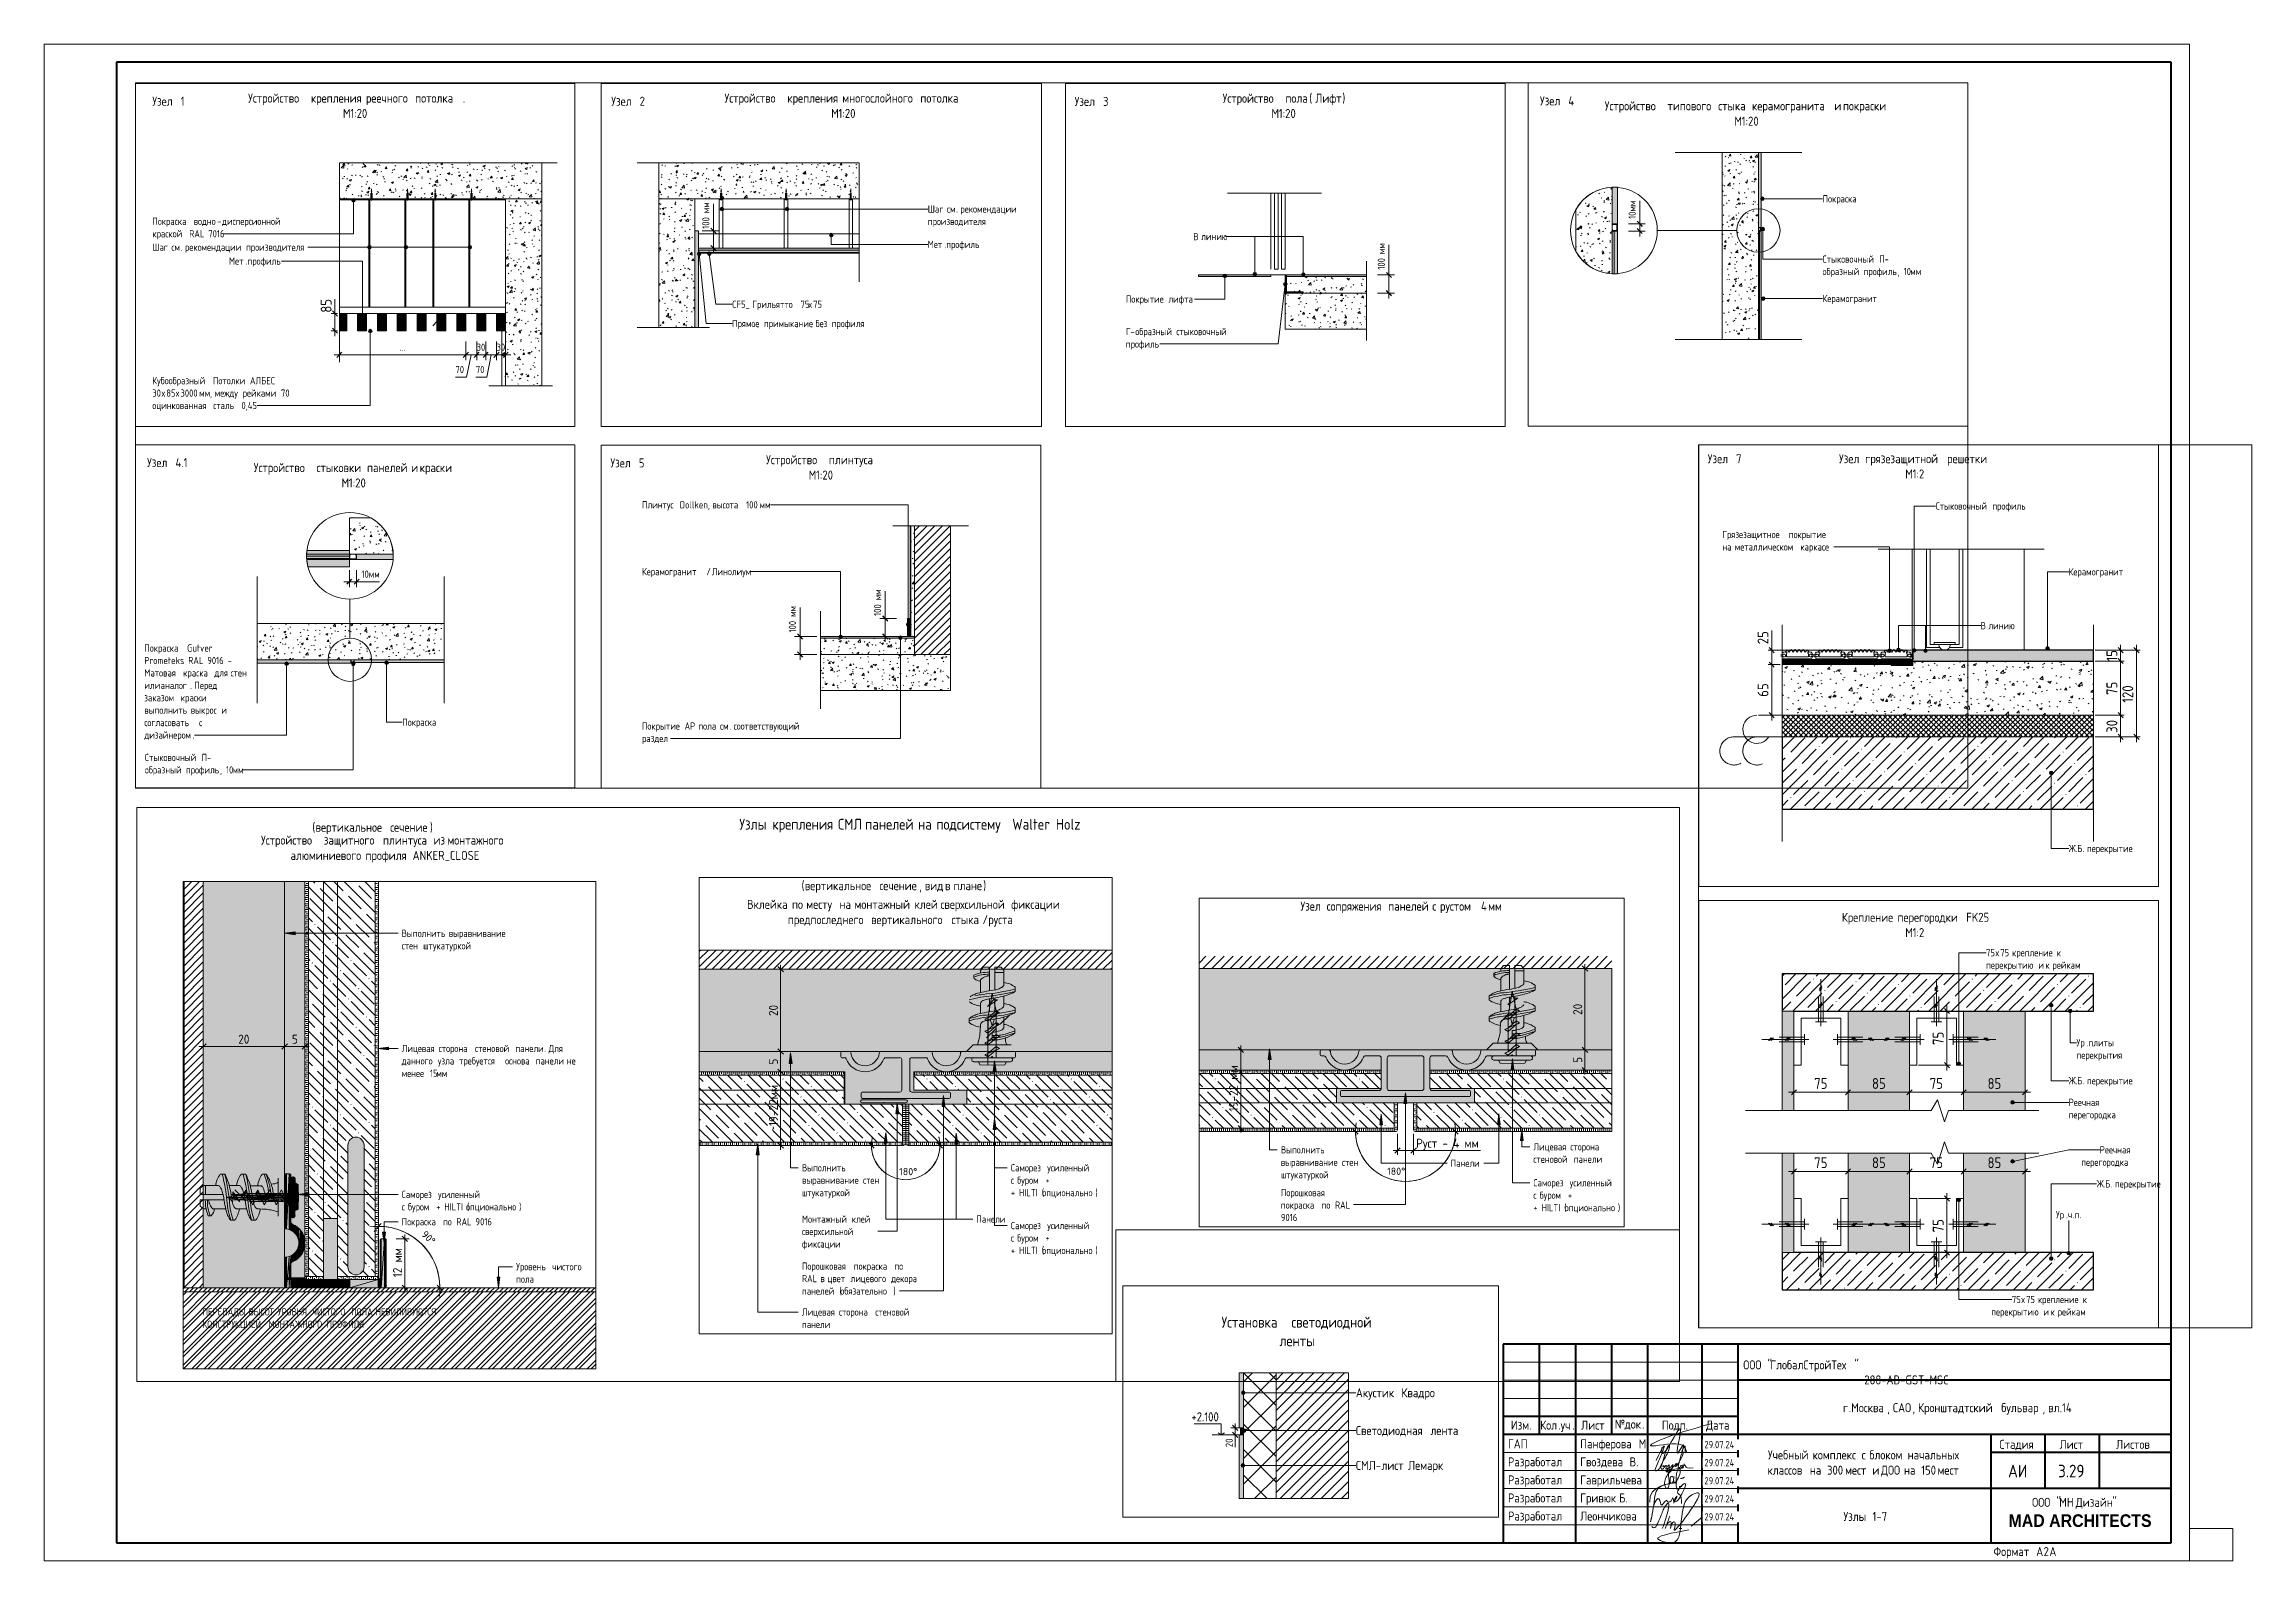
# Paper-space layout 'Layout1' of a CAD drawing. Header units: millimetres. Extents: x -594 to 17, y 0 to 420.
# The model-space entities are those that its viewports show. They can reach past a viewport. Long polylines and large blocks are cut down to what shows.
import ezdxf

# ---------------------------------------------------------------- set-up
doc = ezdxf.new("R2010")
doc.units = ezdxf.units.MM
for name, pattern in [('ADSK_Штрих_ш2 п1', [150, 100, -50]), ('SX_Штрих_2_4 х 1_5 мм', [19.5, 12, -7.5]), ('Скрыто', [7.14375, 4.7625, -2.38125])]:
    doc.linetypes.add(name, pattern=pattern)
for name, color, linetype, lineweight in [('A-ANNO-DIMS', 7, 'Continuous', 9), ('A-ANNO-DIMS-10', 7, 'Continuous', 9), ('A-ANNO-DIMS-20', 7, 'Continuous', 9), ('A-ANNO-DIMS-5', 7, 'Continuous', 9), ('A-ANNO-DIMS-50', 7, 'Continuous', 9), ('A-ANNO-NOTE', 7, 'Continuous', 9), ('A-DETL', 7, 'Continuous', 9), ('A-DETL-3', 7, 'Continuous', 30), ('A-DETL-4', 7, 'SX_Штрих_2_4 х 1_5 мм', 9), ('A-DETL-5', 7, 'ADSK_Штрих_ш2 п1', 9), ('A-DETL-6', 7, 'Continuous', 5), ('A-DETL-GENF', 7, 'Continuous', 9), ('G-ANNO-TEXT', 7, 'Continuous', 9), ('G-ANNO-TTLB', 7, 'Скрыто', 9)]:
    doc.layers.add(name, color=color, linetype=linetype, lineweight=lineweight)
for name, color, linetype, lineweight, true_color in [('A-DETL-GENF-1', 7, 'Continuous', 9, 0xd2d2d2), ('A-DETL-GENF-10', 7, 'Continuous', 9, 0xffffff), ('A-DETL-GENF-11', 7, 'Continuous', 9, 0xe6e6e6), ('A-DETL-GENF-12', 7, 'Continuous', 9, 0xeeeeee), ('A-DETL-GENF-13', 7, 'Continuous', 9, 0xdddddd), ('A-DETL-GENF-14', 7, 'Continuous', 9, 0xe6f9ff), ('A-DETL-GENF-15', 7, 'Continuous', 9, 0xc0c0c0), ('A-DETL-GENF-16', 7, 'Continuous', 9, 0xf2dc97), ('A-DETL-GENF-17', 7, 'Continuous', 9, 0xb5aa95), ('A-DETL-GENF-18', 7, 'Continuous', 9, 0x535353), ('A-DETL-GENF-2', 9, 'Continuous', 9, 0x808080), ('A-DETL-GENF-4', 7, 'Continuous', 9, 0xeeebe6), ('A-DETL-GENF-5', 1, 'Continuous', 9, 0xff0000), ('A-DETL-GENF-6', 7, 'Continuous', 9, 0x3c3c3c), ('A-DETL-GENF-7', 7, 'Continuous', 9, 0xd6cbb6), ('A-DETL-GENF-8', 7, 'Continuous', 9, 0x3f3f3f), ('A-DETL-GENF-9', 7, 'Continuous', 9, 0x008040)]:
    doc.layers.add(name, color=color, linetype=linetype, lineweight=lineweight, true_color=true_color)
doc.layers.add('G-ANNO-NPLT', color=7, linetype='Continuous', plot=False)
doc.styles.add('Arial_B', font='', dxfattribs={"width": 0.9, "height": 3.5})
doc.styles.add('GOST Common_10', font='GOST_Common.ttf', dxfattribs={"width": 0.9, "height": 100})
doc.styles.add('GOST Common_11', font='GOST_Common.ttf', dxfattribs={"width": 0.9, "height": 150})
doc.styles.add('GOST Common_12', font='GOST_Common.ttf', dxfattribs={"width": 0.9, "height": 2.5})
doc.styles.add('GOST Common_13', font='GOST_Common.ttf', dxfattribs={"width": 0.9, "height": 3.5})
doc.styles.add('GOST Common_14', font='GOST_Common.ttf', dxfattribs={"width": 0.9, "height": 2})
doc.styles.add('GOST Common_2', font='GOST_Common.ttf', dxfattribs={"width": 0.9, "height": 25})
doc.styles.add('GOST Common_3', font='GOST_Common.ttf', dxfattribs={"width": 0.9, "height": 50})
doc.styles.add('GOST Common_4', font='GOST_Common.ttf', dxfattribs={"width": 0.9, "height": 40})
doc.styles.add('GOST Common_5', font='GOST_Common.ttf', dxfattribs={"width": 0.9, "height": 60})
doc.styles.add('GOST Common_6', font='GOST_Common.ttf', dxfattribs={"width": 0.9, "height": 10})
doc.styles.add('GOST Common_7', font='GOST_Common.ttf', dxfattribs={"width": 0.9, "height": 12.5})
doc.styles.add('GOST Common_8', font='GOST_Common.ttf', dxfattribs={"width": 0.9, "height": 15})
doc.styles.add('GOST Common_9', font='GOST_Common.ttf', dxfattribs={"width": 0.9, "height": 125})
doc.styles.add('ISOCPEUR', font='isocpeur.ttf', dxfattribs={"width": 0.9, "height": 125})
doc.styles.add('ISOCPEUR_1', font='isocpeur.ttf', dxfattribs={"height": 100})
doc.styles.add('ISOCPEUR_2', font='isocpeur.ttf', dxfattribs={"width": 0.9, "height": 20})
doc.styles.get('Arial_B').set_extended_font_data('Arial', bold=True)
doc.dimstyles.new('ADSK_Основной_2_0_равный_2', dxfattribs={"dimscale": 304.8, "dimtxt": 40.2286, "dimasz": 0.092782, "dimexe": 0.098425, "dimexo": 0.19685, "dimgap": 0.032808, "dimtad": 1, "dimdec": 0, "dimrnd": 10, "dimdsep": 46, "dimtxsty": 'GOST Common_4', "dimblk1": 'OBLIQUE', "dimblk2": 'OBLIQUE', "dimsah": 1, "dimcen": 0.09, "dimdle": 0.098425, "dimazin": 0, "dimtfac": 1, "dimtdec": 4, "dimtix": 1, "dimtmove": 1, "dimatfit": 3, "dimfxl": 1, "dimtvp": 1, "dimtolj": 1, "dimtzin": 0, "dimlwd": 9, "dimlwe": 9, "dimarcsym": 2})
doc.dimstyles.new('ADSK_Основной_2_0_равный_3', dxfattribs={"dimscale": 304.8, "dimtxt": 40.2286, "dimasz": 0.092782, "dimexe": 0.098425, "dimexo": 0.19685, "dimgap": 0.032808, "dimtad": 1, "dimdec": 0, "dimrnd": 10, "dimdsep": 46, "dimtxsty": 'GOST Common_4', "dimblk1": 'OBLIQUE', "dimblk2": 'OBLIQUE', "dimsah": 1, "dimcen": 0.09, "dimdle": 0.098425, "dimazin": 0, "dimtfac": 1, "dimtdec": 4, "dimtix": 1, "dimtmove": 0, "dimatfit": 3, "dimfxl": 1, "dimtvp": 1, "dimtolj": 1, "dimtzin": 0, "dimlwd": 9, "dimlwe": 9, "dimarcsym": 2})
doc.dimstyles.new('Balcon_Основной_3_0_мм__Точность_5мм_', dxfattribs={"dimscale": 304.8, "dimtxt": 60.3429, "dimasz": 0.092782, "dimexe": 0.065617, "dimexo": 0.032808, "dimgap": 0, "dimtad": 1, "dimdec": 0, "dimrnd": 5, "dimdsep": 46, "dimtxsty": 'GOST Common_5', "dimblk1": 'OBLIQUE', "dimblk2": 'OBLIQUE', "dimsah": 1, "dimcen": 0.09, "dimdle": 0.098425, "dimazin": 0, "dimtfac": 1, "dimtdec": 4, "dimtix": 1, "dimtmove": 1, "dimatfit": 3, "dimfxl": 1, "dimtvp": 1, "dimtolj": 1, "dimtzin": 0, "dimarcsym": 2})
doc.dimstyles.new('Balcon_Основной_3_0_мм__Точность_5мм__1', dxfattribs={"dimscale": 304.8, "dimtxt": 15.085725, "dimasz": 0.023196, "dimexe": 0.016404, "dimexo": 0.008202, "dimgap": 0, "dimtad": 1, "dimdec": 0, "dimrnd": 5, "dimdsep": 46, "dimtxsty": 'GOST Common_8', "dimblk1": 'OBLIQUE', "dimblk2": 'OBLIQUE', "dimsah": 1, "dimcen": 0.09, "dimdle": 0.024606, "dimazin": 0, "dimtfac": 1, "dimtdec": 4, "dimtix": 1, "dimtmove": 0, "dimatfit": 3, "dimfxl": 1, "dimtvp": 1, "dimtolj": 1, "dimtzin": 0, "dimarcsym": 2})
doc.dimstyles.new('Balcon_Основной_3_0_мм__Точность_5мм__2', dxfattribs={"dimscale": 304.8, "dimtxt": 15.085725, "dimasz": 0.023196, "dimexe": 0.016404, "dimexo": 0.008202, "dimgap": 0, "dimtad": 1, "dimdec": 0, "dimrnd": 5, "dimdsep": 46, "dimtxsty": 'GOST Common_8', "dimblk1": 'OBLIQUE', "dimblk2": 'OBLIQUE', "dimsah": 1, "dimcen": 0.09, "dimdle": 0.024606, "dimazin": 0, "dimtfac": 1, "dimtdec": 4, "dimtix": 1, "dimtmove": 1, "dimatfit": 3, "dimfxl": 1, "dimtvp": 1, "dimtolj": 1, "dimtzin": 0, "dimarcsym": 2})
doc.dimstyles.new('ISO-2_0_0_9К_Средний_округл2', dxfattribs={"dimscale": 304.8, "dimtxt": 19.919624, "dimasz": 0.049213, "dimexe": 0.03937, "dimexo": 0, "dimgap": 0, "dimtad": 1, "dimdec": 0, "dimrnd": 10, "dimzin": 0, "dimdsep": 46, "dimtxsty": 'ISOCPEUR_2', "dimblk1": 'OBLIQUE', "dimblk2": 'OBLIQUE', "dimsah": 1, "dimcen": 0.09, "dimdle": 0.03937, "dimazin": 0, "dimtfac": 1, "dimtdec": 4, "dimtix": 1, "dimtmove": 1, "dimatfit": 3, "dimfxl": 1, "dimtvp": 1, "dimtolj": 1, "dimtzin": 0, "dimarcsym": 2})
doc.dimstyles.new('ISO-2_0_1_0K__СРЕДНИЙ', dxfattribs={"dimscale": 304.8, "dimtxt": 99.598118, "dimasz": 0.246063, "dimexe": 0.393701, "dimexo": 0.246063, "dimgap": 0.164042, "dimtad": 1, "dimdec": 3, "dimrnd": 0.001, "dimdsep": 46, "dimtxsty": 'ISOCPEUR_1', "dimblk1": 'OBLIQUE', "dimblk2": 'OBLIQUE', "dimsah": 1, "dimcen": 0.09, "dimdle": 0.393701, "dimadec": 0, "dimazin": 0, "dimtfac": 1, "dimtdec": 4, "dimtix": 1, "dimtmove": 2, "dimatfit": 3, "dimfxl": 1, "dimtvp": 1, "dimtolj": 1, "dimtzin": 0, "dimarcsym": 2})
doc.dimstyles.new('ISO-2_0_1_0K__СРЕДНИЙ_1', dxfattribs={"dimscale": 304.8, "dimtxt": 99.598118, "dimasz": 0.246063, "dimexe": 0.393701, "dimexo": 0.246063, "dimgap": 0.164042, "dimtad": 1, "dimdec": 3, "dimrnd": 0.001, "dimdsep": 46, "dimtxsty": 'ISOCPEUR_1', "dimblk1": 'OBLIQUE', "dimblk2": 'OBLIQUE', "dimsah": 1, "dimcen": 0.09, "dimdle": 0.393701, "dimadec": 0, "dimazin": 0, "dimtfac": 1, "dimtdec": 4, "dimtix": 1, "dimtmove": 0, "dimatfit": 3, "dimfxl": 1, "dimtvp": 1, "dimtolj": 1, "dimtzin": 0, "dimarcsym": 2})
doc.dimstyles.new('ISO-2_0_1_0K__СРЕДНИЙ_2', dxfattribs={"dimscale": 304.8, "dimtxt": 99.598118, "dimasz": 0.246063, "dimexe": 0.393701, "dimexo": 0.246063, "dimgap": 0.164042, "dimtad": 1, "dimdec": 3, "dimrnd": 0.001, "dimdsep": 46, "dimtxsty": 'ISOCPEUR_1', "dimblk1": 'OBLIQUE', "dimblk2": 'OBLIQUE', "dimsah": 1, "dimcen": 0.09, "dimdle": 0.393701, "dimadec": 0, "dimazin": 0, "dimtfac": 1, "dimtdec": 4, "dimtix": 1, "dimtmove": 2, "dimatfit": 3, "dimfxl": 1, "dimtvp": 1, "dimtolj": 1, "dimtzin": 0, "dimarcsym": 2})
doc.dimstyles.new('ISO-2_5_0_9К_БОЛЬШОЙ', dxfattribs={"dimscale": 304.8, "dimtxt": 124.497647, "dimasz": 0.246063, "dimexe": 0.19685, "dimexo": 0.492126, "dimgap": 0, "dimtad": 1, "dimdec": 0, "dimrnd": 10, "dimzin": 0, "dimdsep": 46, "dimtxsty": 'ISOCPEUR', "dimblk1": 'OBLIQUE', "dimblk2": 'OBLIQUE', "dimsah": 1, "dimcen": 0.09, "dimdle": 0.19685, "dimazin": 0, "dimtfac": 1, "dimtdec": 4, "dimtix": 1, "dimtmove": 0, "dimatfit": 3, "dimfxl": 1, "dimtvp": 1, "dimtolj": 1, "dimtzin": 0, "dimarcsym": 2})
doc.dimstyles.new('ISO-2_5_0_9К_БОЛЬШОЙ_1', dxfattribs={"dimscale": 304.8, "dimtxt": 124.497647, "dimasz": 0.246063, "dimexe": 0.19685, "dimexo": 0.492126, "dimgap": 0, "dimtad": 1, "dimdec": 0, "dimrnd": 10, "dimzin": 0, "dimdsep": 46, "dimtxsty": 'ISOCPEUR', "dimblk1": 'OBLIQUE', "dimblk2": 'OBLIQUE', "dimsah": 1, "dimcen": 0.09, "dimdle": 0.19685, "dimazin": 0, "dimtfac": 1, "dimtdec": 4, "dimtix": 1, "dimtmove": 1, "dimatfit": 3, "dimfxl": 1, "dimtvp": 1, "dimtolj": 1, "dimtzin": 0, "dimarcsym": 2})
pattern_1 = [(50, (3567.03, 0), (116.59754, -10.20104), [12.192, -134.112]), (355, (3567.03, 0), (-22.5558, 122.2762), [9.754, -107.29]), (100.451, (3576.75, -0.85), (94.0435, 112.07424), [10.362, -113.978]), (46.184, (3567.03, 32.51), (173.4905, -26.9071), [18.288, -201.168]), (96.636, (3581.49, 30.27), (151.9373, 158.354), [15.542, -170.966]), (351.184, (3567.03, 32.51), (151.9394, 158.3523), [14.63, -160.934]), (21, (3583.29, 24.38), (97.03294, -65.44964), [12.192, -134.112]), (326, (3583.29, 24.38), (39.5529, 117.8804), [9.754, -107.29]), (71.451, (3591.37, 18.93), (136.587, 52.4292), [10.362, -113.978]), (37.5, (3567.032, 0), (1.97641, 54.11481), [5.364, -100.625, 5.364, -103.551, -107.696]), (37.5, (3567.032, 0), (1.97641, 54.11481), [-214.904, 5.364, -102.332]), (7.5, (3567.03, 0), (42.76412, 64.11535), [5.364, -56.733, 5.364, -98.186, -41.046]), (7.5, (3567.03, 0), (42.76412, 64.11535), [-165.649, 5.364, -35.682]), (327.5, (3530.78, 0), (86.77842, -3.66616), [5.364, -35.276, 5.364, -121.432, -168.25]), (327.5, (3530.78, 0), (86.77842, -3.66616), [-167.437, 5.364, -162.885]), (317.5, (3514.525, 0), (94.80304, 16.27338), [5.364, -47.468, 5.364, -78.842, -119.482]), (317.5, (3514.525, 0), (94.80304, 16.27338), [-137.038, 5.364, -114.117])]
pattern_2 = [(50, (3567.03, 0), (145.7474, -12.7507), [15.24, -167.64]), (355, (3567.03, 0), (-28.1939, 152.8459), [12.192, -134.112]), (100.451, (3579.18, -1.06), (117.554, 140.0937), [12.952, -142.472]), (46.184, (3567.03, 40.64), (216.8635, -33.6342), [22.86, -251.46]), (96.636, (3585.1, 37.84), (189.922, 197.9418), [19.428, -213.708]), (351.184, (3567.03, 40.64), (189.9245, 197.9404), [18.288, -201.168]), (21, (3587.35, 30.48), (121.2919, -81.8118), [15.24, -167.64]), (326, (3587.35, 30.48), (49.4422, 147.3507), [12.192, -134.112]), (71.451, (3597.46, 23.66), (170.7338, 65.5375), [12.952, -142.472]), (37.5, (3567.03, 0), (2.47086, 67.64346), [6.706, -125.781, 6.706, -129.438, -134.62]), (37.5, (3567.03, 0), (2.47086, 67.64346), [-268.63, 6.706, -127.914]), (7.5, (3567.03, 0), (53.45543, 80.144), [6.706, -70.917, 6.706, -122.733, -51.308]), (7.5, (3567.03, 0), (53.45543, 80.144), [-207.061, 6.706, -44.602]), (327.5, (3521.72, 0), (108.47233, -4.58285), [6.706, -44.094, 6.706, -151.79, -210.312]), (327.5, (3521.72, 0), (108.47233, -4.58285), [-209.296, 6.706, -203.606]), (317.5, (3501.4, 0), (118.5031, 20.3417), [6.706, -59.334, 6.706, -98.552, -149.352]), (317.5, (3501.4, 0), (118.5031, 20.3417), [-171.298, 6.706, -142.646])]
pattern_3 = [(45, (12158.222, 0), (-15.71545, 15.71545), []), (45, (12173.937, 0), (-15.71545, 15.71545), [27.781, -5.556, 0.16764, -5.389])]
pattern_4 = [(135, (19778.85, 0), (-142.561, -142.561), []), (135, (19921.42, 0), (-142.561, -142.561), [252.016, -50.403, 1.676, -48.727])]
pattern_5 = [(135, (24327.63, 0), (-142.5619, -142.5619), []), (135, (24470.2, 0), (-142.5619, -142.5619), [252.016, -50.403, 1.676, -48.727])]

psp = doc.layouts.get("Layout1")

# ---------------------------------------------------------------- texts
at = {"layer": 'G-ANNO-TTLB', "linetype": 'Continuous', "attachment_point": 1}
for s, insert, char_height, width, style in [('ООО', (-123.53, 55.52), 2.5, 6.4937, 'GOST Common_12'), (' "', (-118.17, 55.52), 2.5, 2.5975, 'GOST Common_12'), ('ГлобалСтройТех', (-116.03, 55.52), 2.5, 28.2114, 'GOST Common_12'), ('"                                                                               288-AB-GST-MSC', (-92.75, 55.52), 2.5, 105.1974, 'GOST Common_12'), ('\\fGOST Common|b0|i0|c204|p34|;\\W.9;г', (-95.9, 43.66), 2.5, 1.9481, 'GOST Common_12'), ('Москва', (-93.64, 43.66), 2.5, 12.1215, 'GOST Common_12'), ('САО', (-82.09, 43.66), 2.5, 6.5658, 'GOST Common_12'), ('Кронштадтский', (-75.12, 43.66), 2.5, 26.9848, 'GOST Common_12'), ('\\fGOST Common|b0|i0|c204|p34|;\\W.9; ', (-52.86, 43.66), 2.5, 0.938, 'GOST Common_12'), ('бульвар', (-52.08, 43.66), 2.5, 13.8532, 'GOST Common_12'), ('вл', (-39.11, 43.66), 2.5, 3.8962, 'GOST Common_12'), ('.14', (-35.89, 43.66), 2.5, 4.3291, 'GOST Common_12'), ('\\fGOST Common|b0|i0|c204|p34|;\\W.9;.', (-94.29, 43.66), 2.5, 0.7937, 'GOST Common_12'), (', ', (-83.64, 43.66), 2.5, 1.8759, 'GOST Common_12'), (', ', (-76.67, 43.66), 2.5, 1.8759, 'GOST Common_12'), (', ', (-40.65, 43.66), 2.5, 1.8759, 'GOST Common_12'), ('Учебный', (-116.7, 30.59), 2.5, 14.0696, 'GOST Common_12'), ('\\fGOST Common|b0|i0|c204|p34|;\\W.9; ', (-105.1, 30.59), 2.5, 0.938, 'GOST Common_12'), ('\\fGOST Common|b0|i0|c204|p34|;\\W.9; ', (-91.52, 30.59), 2.5, 0.938, 'GOST Common_12'), ('\\fGOST Common|b0|i0|c204|p34|;\\W.9; ', (-89.38, 30.59), 2.5, 0.938, 'GOST Common_12'), ('блоком', (-88.61, 30.59), 2.5, 11.9051, 'GOST Common_12'), ('\\fGOST Common|b0|i0|c204|p34|;\\W.9; ', (-78.78, 30.59), 2.5, 0.938, 'GOST Common_12'), ('классов', (-116.82, 26.36), 2.5, 13.2759, 'GOST Common_12'), ('\\fGOST Common|b0|i0|c204|p34|;\\W.9; ', (-105.87, 26.36), 2.5, 0.938, 'GOST Common_12'), ('на', (-105.1, 26.36), 2.5, 4.1127, 'GOST Common_12'), ('комплекс', (-104.32, 30.59), 2.5, 15.5127, 'GOST Common_12'), (' 300 ', (-101.7, 26.36), 2.5, 7.7203, 'GOST Common_12'), ('мест', (-95.33, 26.36), 2.5, 8.2253, 'GOST Common_12'), ('\\fGOST Common|b0|i0|c204|p34|;\\W.9;с', (-90.75, 30.59), 2.5, 1.6595, 'GOST Common_12'), ('\\fGOST Common|b0|i0|c204|p34|;\\W.9; ', (-88.55, 26.36), 2.5, 0.938, 'GOST Common_12'), ('\\fGOST Common|b0|i0|c204|p34|;\\W.9;и', (-87.77, 26.36), 2.5, 1.9481, 'GOST Common_12'), ('\\fGOST Common|b0|i0|c204|p34|;\\W.9; ', (-86.17, 26.36), 2.5, 0.938, 'GOST Common_12'), ('ДОО', (-85.39, 26.36), 2.5, 6.7823, 'GOST Common_12'), ('\\fGOST Common|b0|i0|c204|p34|;\\W.9; ', (-79.8, 26.36), 2.5, 0.938, 'GOST Common_12'), ('на', (-79.02, 26.36), 2.5, 4.1127, 'GOST Common_12'), ('начальных', (-78.01, 30.59), 2.5, 18.1823, 'GOST Common_12'), (' 150 ', (-75.63, 26.36), 2.5, 7.143, 'GOST Common_12'), ('мест', (-69.73, 26.36), 2.5, 8.2253, 'GOST Common_12'), ('АИ', (-50.19, 26.62), 3.5, 6.5658, 'GOST Common_13'), ('3.29', (-36.33, 26.62), 3.5, 9.3076, 'GOST Common_13'), ('Узлы', (-95.78, 13.54), 2.5, 8.081, 'GOST Common_12'), (' 1-7', (-89.11, 13.54), 2.5, 6.2051, 'GOST Common_12')]:
    psp.add_mtext(s, dxfattribs=dict(at, insert=insert, char_height=char_height, width=width, style=style))

msp = doc.modelspace()

# ---------------------------------------------------------------- texts
at = {"layer": 'G-ANNO-TEXT', "attachment_point": 1}
for s, insert, char_height, width, style in [('\\fGOST Common|b0|i0|c204|p34|;\\W.9;(', (48178.5172, 18635.2783), 125, 54.113906, 'GOST Common_9'), ('\\fGOST Common|b0|i0|c204|p34|;\\W.9;)', (50693.7125, 18635.2783), 125, 54.113906, 'GOST Common_9'), ('\\fGOST Common|b0|i0|c204|p34|;\\W.9; ', (49217.3375, 18635.2783), 125, 46.898719, 'GOST Common_9'), ('\\fGOST Common|b0|i0|c204|p34|;\\W.9; ', (50125.1891, 18635.2783), 125, 46.898719, 'GOST Common_9'), ('\\fGOST Common|b0|i0|c204|p34|;\\W.9; ', (50244.2516, 18635.2783), 125, 46.898719, 'GOST Common_9'), ('вертикальное', (48223.1657, 18635.2783), 125, 1204.936312, 'GOST Common_9'), ('сечение', (49256.0329, 18635.2783), 125, 667.404844, 'GOST Common_9'), ('вид', (49884.0875, 18635.2783), 125, 292.215094, 'GOST Common_9'), ('\\fGOST Common|b0|i0|c204|p34|;\\W.9;в', (50163.8844, 18635.2783), 125, 97.405031, 'GOST Common_9'), ('плане', (50282.9469, 18635.2783), 125, 497.847937, 'GOST Common_9'), (', ', (49806.6969, 18635.2783), 125, 93.797438, 'GOST Common_9'), ('Вклейка', (47423.6319, 18376.5159), 125, 707.088375, 'GOST Common_9'), ('\\fGOST Common|b0|i0|c204|p34|;\\W.9; ', (48007.0381, 18376.5159), 125, 46.898719, 'GOST Common_9'), ('\\fGOST Common|b0|i0|c204|p34|;\\W.9; ', (48206.4678, 18376.5159), 125, 46.898719, 'GOST Common_9'), ('\\fGOST Common|b0|i0|c204|p34|;\\W.9; ', (48664.8584, 18376.5159), 125, 46.898719, 'GOST Common_9'), ('\\fGOST Common|b0|i0|c204|p34|;\\W.9; ', (48873.2178, 18376.5159), 125, 46.898719, 'GOST Common_9'), ('монтажный', (48911.9131, 18376.5159), 125, 959.619937, 'GOST Common_9'), ('\\fGOST Common|b0|i0|c204|p34|;\\W.9; ', (49703.6787, 18376.5159), 125, 46.898719, 'GOST Common_9'), ('клей', (49742.374, 18376.5159), 125, 389.620125, 'GOST Common_9'), ('\\fGOST Common|b0|i0|c204|p34|;\\W.9; ', (50063.8428, 18376.5159), 125, 46.898719, 'GOST Common_9'), ('сверхсильной', (50102.5381, 18376.5159), 125, 1139.999625, 'GOST Common_9'), ('\\fGOST Common|b0|i0|c204|p34|;\\W.9; ', (51043.1319, 18376.5159), 125, 46.898719, 'GOST Common_9'), ('фиксации', (51081.8272, 18376.5159), 125, 811.708594, 'GOST Common_9'), ('\\fGOST Common|b0|i0|c204|p34|;\\W.9; ', (51751.5537, 18376.5159), 125, 46.898719, 'GOST Common_9'), ('по', (48045.7334, 18376.5159), 125, 194.810062, 'GOST Common_9'), ('месту', (48245.1631, 18376.5159), 125, 508.670719, 'GOST Common_9'), ('на', (48703.5537, 18376.5159), 125, 205.632844, 'GOST Common_9'), ('\\fGOST Common|b0|i0|c204|p34|;\\W.9; ', (49102.4131, 18164.8492), 125, 46.898719, 'GOST Common_9'), ('\\fGOST Common|b0|i0|c204|p34|;\\W.9; ', (50215.6475, 18164.8492), 125, 46.898719, 'GOST Common_9'), ('\\fGOST Common|b0|i0|c204|p34|;\\W.9;/', (50682.9678, 18164.8492), 125, 97.405031, 'GOST Common_9'), ('предпоследнего', (47989.1787, 18164.8492), 125, 1349.240063, 'GOST Common_9'), ('вертикального', (49141.1084, 18164.8492), 125, 1302.341344, 'GOST Common_9'), ('стыка', (50254.3428, 18164.8492), 125, 519.4935, 'GOST Common_9'), ('руста', (50763.335, 18164.8492), 125, 508.670719, 'GOST Common_9'), ('Выполнить', (48183.71, 14716.5186), 100, 750.3795, 'GOST Common_10'), ('\\fGOST Common|b0|i0|c204|p34|;\\W.9; ', (48802.835, 14716.5186), 100, 39.683531, 'GOST Common_10'), ('Саморез', (51076.7711, 14716.5186), 100, 569.999813, 'GOST Common_10'), ('\\fGOST Common|b0|i0|c204|p34|;\\W.9; ', (51547.068, 14716.5186), 100, 39.683531, 'GOST Common_10'), ('усиленный', (51579.8102, 14716.5186), 100, 707.088375, 'GOST Common_10'), ('Узлы', (33176.79, 14648.9143), 150, 494.240344, 'GOST Common_11'), ('\\fGOST Common|b0|i0|c204|p34|;\\W.9; ', (33584.579, 14648.9143), 150, 57.7215, 'GOST Common_11'), ('\\fGOST Common|b0|i0|c204|p34|;\\W.9; ', (34495.4072, 14648.9143), 150, 57.7215, 'GOST Common_11'), ('СМЛ', (34543.0322, 14648.9143), 150, 396.835312, 'GOST Common_11'), ('\\fGOST Common|b0|i0|c204|p34|;\\W.9; ', (34870.454, 14648.9143), 150, 57.7215, 'GOST Common_11'), ('панелей', (34918.079, 14648.9143), 150, 829.746562, 'GOST Common_11'), ('\\fGOST Common|b0|i0|c204|p34|;\\W.9; ', (35602.6884, 14648.9143), 150, 57.7215, 'GOST Common_11'), ('\\fGOST Common|b0|i0|c204|p34|;\\W.9; ', (35855.6962, 14648.9143), 150, 57.7215, 'GOST Common_11'), (' Walter Holz', (36873.6806, 14648.9143), 150, 1219.366687, 'GOST Common_11'), ('\\fGOST Common|b0|i0|c204|p34|;\\W.9;(', (27264.4862, 14594.4573), 125, 54.113906, 'GOST Common_9'), (') ', (28892.6659, 14594.4573), 125, 101.012625, 'GOST Common_9'), ('крепления', (33632.204, 14648.9143), 150, 1046.202188, 'GOST Common_11'), ('на', (35650.3134, 14648.9143), 150, 248.923969, 'GOST Common_11'), ('подсистему', (35903.3212, 14648.9143), 150, 1176.075562, 'GOST Common_11'), ('\\fGOST Common|b0|i0|c204|p34|;\\W.9; ', (28303.3065, 14594.4573), 125, 46.898719, 'GOST Common_9'), ('вертикальное', (27309.1346, 14594.4573), 125, 1204.936312, 'GOST Common_9'), ('сечение', (28342.0018, 14594.4573), 125, 667.404844, 'GOST Common_9'), ('\\fGOST Common|b0|i0|c204|p34|;\\W.9; ', (48996.3116, 14544.5394), 100, 39.683531, 'GOST Common_10'), ('\\fGOST Common|b0|i0|c204|p34|;\\W.9; ', (49293.9678, 14544.5394), 100, 39.683531, 'GOST Common_10'), ('\\fGOST Common|b0|i0|c204|p34|;\\W.9; ', (51130.3492, 14544.5394), 100, 39.683531, 'GOST Common_10'), ('буром', (51163.0914, 14544.5394), 100, 407.658094, 'GOST Common_10'), ('выравнивание', (48183.71, 14544.5394), 100, 984.873094, 'GOST Common_10'), ('стен', (49029.0538, 14544.5394), 100, 321.075844, 'GOST Common_10'), ('\\fGOST Common|b0|i0|c204|p34|;\\W.9;с', (51076.7711, 14544.5394), 100, 64.936688, 'GOST Common_10'), (' +', (51499.443, 14544.5394), 100, 119.050594, 'GOST Common_10'), ('Устройство', (26554.3175, 14416.0969), 125, 1006.518656, 'GOST Common_9'), ('\\fGOST Common|b0|i0|c204|p34|;\\W.9; ', (27384.7784, 14416.0969), 125, 46.898719, 'GOST Common_9'), ('\\fGOST Common|b0|i0|c204|p34|;\\W.9; ', (28203.3331, 14416.0969), 125, 46.898719, 'GOST Common_9'), ('\\fGOST Common|b0|i0|c204|p34|;\\W.9; ', (28902.8253, 14416.0969), 125, 46.898719, 'GOST Common_9'), ('\\fGOST Common|b0|i0|c204|p34|;\\W.9; ', (29096.3018, 14416.0969), 125, 46.898719, 'GOST Common_9'), ('\\fGOST Common|b0|i0|c204|p34|;\\W.9; ', (29998.2003, 14416.0969), 125, 46.898719, 'GOST Common_9'), ('защитного', (27423.4737, 14416.0969), 125, 945.189562, 'GOST Common_9'), ('из', (28941.5206, 14416.0969), 125, 187.594875, 'GOST Common_9'), ('плинтуса', (28242.0284, 14416.0969), 125, 800.885813, 'GOST Common_9'), ('монтажного', (29134.9972, 14416.0969), 125, 1046.202188, 'GOST Common_9'), ('+ HILTI (', (51076.7711, 14372.5602), 100, 526.708688, 'GOST Common_10'), ('\\fGOST Common|b0|i0|c204|p34|;\\W.9;)', (52246.5602, 14372.5602), 100, 43.291125, 'GOST Common_10'), ('штукатуркой', (48183.71, 14372.5602), 100, 937.974375, 'GOST Common_10'), ('опционально', (51511.3492, 14372.5602), 100, 891.075656, 'GOST Common_10'), ('\\fGOST Common|b0|i0|c204|p34|;\\W.9; ', (27962.2315, 14204.4303), 125, 46.898719, 'GOST Common_9'), ('профиля', (28000.9268, 14204.4303), 125, 707.088375, 'GOST Common_9'), (' ANKER_CLOSE', (28584.3331, 14204.4303), 125, 1222.974281, 'GOST Common_9'), ('алюминиевого', (26962.1065, 14204.4303), 125, 1212.1515, 'GOST Common_9'), ('Монтажный', (48183.71, 14006.147), 100, 797.278219, 'GOST Common_10'), ('\\fGOST Common|b0|i0|c204|p34|;\\W.9; ', (48841.5303, 14006.147), 100, 39.683531, 'GOST Common_10'), ('клей', (48874.2725, 14006.147), 100, 313.860656, 'GOST Common_10'), ('Панели', (50598.8267, 14006.147), 100, 494.240344, 'GOST Common_10'), ('Саморез', (51076.7711, 13916.5186), 100, 569.999813, 'GOST Common_10'), ('\\fGOST Common|b0|i0|c204|p34|;\\W.9; ', (51547.068, 13916.5186), 100, 39.683531, 'GOST Common_10'), ('усиленный', (51579.8102, 13916.5186), 100, 707.088375, 'GOST Common_10'), ('сверхсильной', (48183.71, 13834.1678), 100, 919.936406, 'GOST Common_10'), ('\\fGOST Common|b0|i0|c204|p34|;\\W.9; ', (48942.7335, 13834.1678), 100, 39.683531, 'GOST Common_10'), ('\\fGOST Common|b0|i0|c204|p34|;\\W.9; ', (51130.3492, 13744.5394), 100, 39.683531, 'GOST Common_10'), ('буром', (51163.0914, 13744.5394), 100, 407.658094, 'GOST Common_10'), ('\\fGOST Common|b0|i0|c204|p34|;\\W.9;с', (51076.7711, 13744.5394), 100, 64.936688, 'GOST Common_10'), (' +', (51499.443, 13744.5394), 100, 119.050594, 'GOST Common_10'), ('фиксации', (48183.71, 13662.1886), 100, 660.189656, 'GOST Common_10'), ('+ HILTI (', (51076.7711, 13572.5602), 100, 526.708688, 'GOST Common_10'), ('\\fGOST Common|b0|i0|c204|p34|;\\W.9;)', (52246.5602, 13572.5602), 100, 43.291125, 'GOST Common_10'), ('опционально', (51511.3492, 13572.5602), 100, 891.075656, 'GOST Common_10'), ('Порошковая', (48183.71, 13354.7366), 100, 829.746562, 'GOST Common_10'), ('\\fGOST Common|b0|i0|c204|p34|;\\W.9; ', (48868.3194, 13354.7366), 100, 39.683531, 'GOST Common_10'), ('\\fGOST Common|b0|i0|c204|p34|;\\W.9; ', (49430.8897, 13354.7366), 100, 39.683531, 'GOST Common_10'), ('\\fGOST Common|b0|i0|c204|p34|;\\W.9; ', (49594.6007, 13354.7366), 100, 39.683531, 'GOST Common_10'), ('покраска', (48901.0616, 13354.7366), 100, 642.151687, 'GOST Common_10'), ('по', (49463.6319, 13354.7366), 100, 158.734125, 'GOST Common_10'), ('RAL ', (48183.71, 13182.7574), 100, 310.253062, 'GOST Common_10'), ('\\fGOST Common|b0|i0|c204|p34|;\\W.9; ', (48505.1788, 13182.7574), 100, 39.683531, 'GOST Common_10'), ('\\fGOST Common|b0|i0|c204|p34|;\\W.9; ', (48823.671, 13182.7574), 100, 39.683531, 'GOST Common_10'), ('\\fGOST Common|b0|i0|c204|p34|;\\W.9; ', (49386.2413, 13182.7574), 100, 39.683531, 'GOST Common_10'), ('\\fGOST Common|b0|i0|c204|p34|;\\W.9;в', (48439.6944, 13182.7574), 100, 79.367063, 'GOST Common_10'), ('цвет', (48537.921, 13182.7574), 100, 346.329, 'GOST Common_10'), ('лицевого', (48856.4132, 13182.7574), 100, 642.151688, 'GOST Common_10'), ('декора', (49418.9835, 13182.7574), 100, 487.025156, 'GOST Common_10'), ('Выполнить', (28501.7232, 13113.6165), 100, 750.3795, 'GOST Common_10'), ('\\fGOST Common|b0|i0|c204|p34|;\\W.9; ', (29120.8482, 13113.6165), 100, 39.683531, 'GOST Common_10'), ('\\fGOST Common|b0|i0|c204|p34|;\\W.9; ', (29966.1919, 13113.6165), 100, 39.683531, 'GOST Common_10'), ('выравнивание', (29153.5904, 13113.6165), 100, 984.873094, 'GOST Common_10'), (' (', (48648.0538, 13010.7783), 100, 82.974656, 'GOST Common_10'), ('\\fGOST Common|b0|i0|c204|p34|;\\W.9;)', (49448.7491, 13010.7783), 100, 43.291125, 'GOST Common_10'), ('панелей', (48183.71, 13010.7783), 100, 562.784625, 'GOST Common_10'), ('обязательно', (48716.5147, 13010.7783), 100, 887.468062, 'GOST Common_10'), ('\\fGOST Common|b0|i0|c204|p34|;\\W.9; ', (28766.6373, 12941.6373), 100, 39.683531, 'GOST Common_10'), ('штукатуркой', (28799.3794, 12941.6373), 100, 937.974375, 'GOST Common_10'), ('стен', (28501.7232, 12941.6373), 100, 321.075844, 'GOST Common_10'), ('Лицевая', (48183.71, 12719.8362), 100, 580.822594, 'GOST Common_10'), ('\\fGOST Common|b0|i0|c204|p34|;\\W.9; ', (48662.9366, 12719.8362), 100, 39.683531, 'GOST Common_10'), ('\\fGOST Common|b0|i0|c204|p34|;\\W.9; ', (49165.9757, 12719.8362), 100, 39.683531, 'GOST Common_10'), ('стеновой', (49198.7178, 12719.8362), 100, 638.544094, 'GOST Common_10'), ('\\fGOST Common|b0|i0|c204|p34|;\\W.9; ', (49725.5694, 12719.8362), 100, 39.683531, 'GOST Common_10'), ('сторона', (48695.6788, 12719.8362), 100, 569.999812, 'GOST Common_10'), ('панели', (48183.71, 12547.857), 100, 483.417563, 'GOST Common_10'), ('Лицевая', (28501.7232, 11519.0302), 100, 580.822594, 'GOST Common_10'), ('\\fGOST Common|b0|i0|c204|p34|;\\W.9; ', (28980.9498, 11519.0302), 100, 39.683531, 'GOST Common_10'), ('\\fGOST Common|b0|i0|c204|p34|;\\W.9; ', (29483.9888, 11519.0302), 100, 39.683531, 'GOST Common_10'), ('стеновой', (29516.731, 11519.0302), 100, 638.544094, 'GOST Common_10'), ('\\fGOST Common|b0|i0|c204|p34|;\\W.9; ', (30043.5826, 11519.0302), 100, 39.683531, 'GOST Common_10'), ('Для', (30534.7154, 11519.0302), 100, 252.531562, 'GOST Common_10'), ('\\fGOST Common|b0|i0|c204|p34|;\\W.9; ', (30743.0748, 11519.0302), 100, 39.683531, 'GOST Common_10'), ('сторона', (29013.6919, 11519.0302), 100, 569.999812, 'GOST Common_10'), ('панели', (30076.3248, 11519.0302), 100, 483.417563, 'GOST Common_10'), ('. ', (30475.1841, 11519.0302), 100, 72.151875, 'GOST Common_10'), ('\\fGOST Common|b0|i0|c204|p34|;\\W.9; ', (28969.0435, 11347.0511), 100, 39.683531, 'GOST Common_10'), ('\\fGOST Common|b0|i0|c204|p34|;\\W.9; ', (29263.7232, 11347.0511), 100, 39.683531, 'GOST Common_10'), ('требуется', (29296.4654, 11347.0511), 100, 732.341531, 'GOST Common_10'), ('\\fGOST Common|b0|i0|c204|p34|;\\W.9; ', (29900.7076, 11347.0511), 100, 39.683531, 'GOST Common_10'), ('\\fGOST Common|b0|i0|c204|p34|;\\W.9; ', (30323.3794, 11347.0511), 100, 39.683531, 'GOST Common_10'), ('\\fGOST Common|b0|i0|c204|p34|;\\W.9; ', (30754.981, 11347.0511), 100, 39.683531, 'GOST Common_10'), ('узла', (29001.7857, 11347.0511), 100, 317.46825, 'GOST Common_10'), ('данного', (28501.7232, 11347.0511), 100, 566.392219, 'GOST Common_10'), ('основа', (29933.4498, 11347.0511), 100, 472.594781, 'GOST Common_10'), ('панели', (30356.1216, 11347.0511), 100, 483.417562, 'GOST Common_10'), ('не', (30787.7232, 11347.0511), 100, 158.734125, 'GOST Common_10'), (' 15', (28838.0748, 11175.0719), 100, 173.1645, 'GOST Common_10'), ('менее', (28501.7232, 11175.0719), 100, 407.658094, 'GOST Common_10'), ('мм', (28980.9498, 11175.0719), 100, 180.379687, 'GOST Common_10'), (' (', (11733.183, 10012.8589), 50, 40.40505, 'GOST Common_3'), ('\\fGOST Common|b0|i0|c204|p34|;\\W.9;)', (11916.5393, 10012.8589), 50, 21.645563, 'GOST Common_3'), ('Устройство', (5856.5809, 10013.4951), 50, 402.607463, 'GOST Common_3'), ('\\fGOST Common|b0|i0|c204|p34|;\\W.9; ', (6188.7653, 10013.4951), 50, 18.759488, 'GOST Common_3'), ('\\fGOST Common|b0|i0|c204|p34|;\\W.9; ', (6493.5653, 10013.4951), 50, 18.759488, 'GOST Common_3'), ('\\fGOST Common|b0|i0|c204|p34|;\\W.9; ', (6766.2184, 10013.4951), 50, 18.759487, 'GOST Common_3'), ('Устройство', (8494.8983, 10013.4951), 50, 402.607463, 'GOST Common_3'), ('\\fGOST Common|b0|i0|c204|p34|;\\W.9; ', (8827.0827, 10013.4951), 50, 18.759488, 'GOST Common_3'), ('\\fGOST Common|b0|i0|c204|p34|;\\W.9; ', (9131.8827, 10013.4951), 50, 18.759488, 'GOST Common_3'), ('многослойного', (9147.3608, 10013.4951), 50, 505.063125, 'GOST Common_3'), ('\\fGOST Common|b0|i0|c204|p34|;\\W.9; ', (9564.0796, 10013.4951), 50, 18.759487, 'GOST Common_3'), ('\\fGOST Common|b0|i0|c204|p34|;\\W.9; ', (9816.4921, 10013.4951), 50, 10.101262, 'GOST Common_3'), ('Устройство', (11253.3611, 10012.8589), 50, 402.607463, 'GOST Common_3'), ('\\fGOST Common|b0|i0|c204|p34|;\\W.9; ', (11585.5455, 10012.8589), 50, 18.759488, 'GOST Common_3'), ('Лифт', (11766.5205, 10012.8589), 50, 181.822725, 'GOST Common_3'), ('Узел', (5326.1374, 9996.0298), 50, 157.291088, 'GOST Common_3'), (' 1', (5455.9155, 9996.0298), 50, 46.1772, 'GOST Common_3'), ('крепления', (6204.2434, 10013.4951), 50, 350.658112, 'GOST Common_3'), ('реечного', (6509.0434, 10013.4951), 50, 311.6961, 'GOST Common_3'), ('потолка', (6781.6965, 10013.4951), 50, 287.164462, 'GOST Common_3'), ('Узел', (7867.6034, 9996.0298), 50, 157.291088, 'GOST Common_3'), (' 2', (7997.3815, 9996.0298), 50, 57.7215, 'GOST Common_3'), ('крепления', (8842.5608, 10013.4951), 50, 350.658112, 'GOST Common_3'), ('потолка', (9579.5577, 10013.4951), 50, 287.164463, 'GOST Common_3'), ('Узел', (10433.8296, 9995.2936), 50, 157.291088, 'GOST Common_3'), (' 3', (10563.6077, 9995.2936), 50, 57.7215, 'GOST Common_3'), ('пола', (11601.0236, 10012.8589), 50, 160.177163, 'GOST Common_3'), ('Узел', (13010.7159, 9998.1906), 50, 157.291088, 'GOST Common_3'), (' 4', (13140.494, 9998.1906), 50, 62.050612, 'GOST Common_3'), (' . ', (7018.6309, 10013.4951), 50, 44.734163, 'GOST Common_3'), ('Устройство', (13369.3308, 9970.5013), 50, 402.607463, 'GOST Common_3'), ('\\fGOST Common|b0|i0|c204|p34|;\\W.9; ', (13701.5152, 9970.5013), 50, 18.759487, 'GOST Common_3'), ('\\fGOST Common|b0|i0|c204|p34|;\\W.9; ', (13982.5027, 9970.5013), 50, 18.759487, 'GOST Common_3'), ('\\fGOST Common|b0|i0|c204|p34|;\\W.9; ', (14169.4308, 9970.5013), 50, 18.759487, 'GOST Common_3'), ('\\fGOST Common|b0|i0|c204|p34|;\\W.9; ', (14625.4402, 9970.5013), 50, 18.759487, 'GOST Common_3'), ('\\fGOST Common|b0|i0|c204|p34|;\\W.9; ', (14673.0652, 9970.5013), 50, 18.759487, 'GOST Common_3'), ('типового', (13716.9933, 9970.5013), 50, 321.797363, 'GOST Common_3'), ('стыка', (13997.9808, 9970.5013), 50, 207.7974, 'GOST Common_3'), ('керамогранита', (14184.909, 9970.5013), 50, 533.923875, 'GOST Common_3'), ('\\fGOST Common|b0|i0|c204|p34|;\\W.9;и', (14640.9183, 9970.5013), 50, 38.962013, 'GOST Common_3'), ('покраски', (14688.5433, 9970.5013), 50, 310.253063, 'GOST Common_3'), ('\\fGOST Common|b0|i0|c204|p34|;\\W.9;М', (6381.6465, 9928.8284), 50, 49.063275, 'GOST Common_3'), ('1:20', (6422.1278, 9928.8284), 50, 121.21515, 'GOST Common_3'), ('\\fGOST Common|b0|i0|c204|p34|;\\W.9;М', (9085.4483, 9928.8284), 50, 49.063275, 'GOST Common_3'), ('1:20', (9125.9296, 9928.8284), 50, 121.21515, 'GOST Common_3'), ('\\fGOST Common|b0|i0|c204|p34|;\\W.9;М', (11523.633, 9928.1922), 50, 49.063275, 'GOST Common_3'), ('1:20', (11564.1143, 9928.1922), 50, 121.21515, 'GOST Common_3'), ('\\fGOST Common|b0|i0|c204|p34|;\\W.9;М', (14087.2777, 9885.8346), 50, 49.063275, 'GOST Common_3'), ('1:20', (14127.759, 9885.8346), 50, 121.21515, 'GOST Common_3'), ('Саморез', (28501.7232, 9498.6026), 100, 569.999813, 'GOST Common_10'), ('\\fGOST Common|b0|i0|c204|p34|;\\W.9; ', (28972.0201, 9498.6026), 100, 39.683531, 'GOST Common_10'), ('усиленный', (29004.7623, 9498.6026), 100, 707.088375, 'GOST Common_10'), ('Покраска', (14575.5519, 9450.9687), 40, 261.189788, 'GOST Common_4'), ('Шаг', (9620.3261, 9394.3518), 40, 112.556925, 'GOST Common_4'), ('\\fGOST Common|b0|i0|c204|p34|;\\W.9; ', (9713.1948, 9394.3518), 40, 15.873412, 'GOST Common_4'), ('\\fGOST Common|b0|i0|c204|p34|;\\W.9; ', (10126.3417, 9394.3518), 40, 15.873413, 'GOST Common_4'), ('см', (9726.2917, 9394.3518), 40, 62.050613, 'GOST Common_4'), ('рекомендации', (9801.3011, 9394.3518), 40, 393.949237, 'GOST Common_4'), ('. ', (9777.4886, 9394.3518), 40, 28.86075, 'GOST Common_4'), (' + HILTI (', (28924.3951, 9326.6234), 100, 566.392219, 'GOST Common_10'), ('\\fGOST Common|b0|i0|c204|p34|;\\W.9;)', (30126.9263, 9326.6234), 100, 43.291125, 'GOST Common_10'), ('Покраска', (5326.1374, 9326.2479), 40, 261.189788, 'GOST Common_4'), ('\\fGOST Common|b0|i0|c204|p34|;\\W.9; ', (5541.6405, 9326.2479), 40, 15.873412, 'GOST Common_4'), ('дисперсионной', (5711.8999, 9326.2479), 40, 401.164425, 'GOST Common_4'), ('\\fGOST Common|b0|i0|c204|p34|;\\W.9; ', (6042.8936, 9326.2479), 40, 15.873412, 'GOST Common_4'), ('\\fGOST Common|b0|i0|c204|p34|;\\W.9; ', (28555.3013, 9326.6234), 100, 39.683531, 'GOST Common_10'), ('буром', (28588.0435, 9326.6234), 100, 407.658094, 'GOST Common_10'), ('производителя', (9620.3261, 9325.5601), 40, 414.151763, 'GOST Common_4'), ('водно', (5554.7374, 9326.2479), 40, 158.734125, 'GOST Common_4'), ('\\fGOST Common|b0|i0|c204|p34|;\\W.9;-', (5685.7061, 9326.2479), 40, 31.746825, 'GOST Common_4'), ('\\fGOST Common|b0|i0|c204|p34|;\\W.9;с', (28501.7232, 9326.6234), 100, 64.936688, 'GOST Common_10'), ('опционально', (29391.7154, 9326.6234), 100, 891.075656, 'GOST Common_10'), ('краской', (5326.1374, 9257.4562), 40, 220.784738, 'GOST Common_4'), (' RAL 7016', (5508.303, 9257.4562), 40, 256.860675, 'GOST Common_4'), ('\\fGOST Common|b0|i0|c204|p34|;\\W.9;В', (11091.5865, 9241.6293), 40, 36.075937, 'GOST Common_4'), ('\\fGOST Common|b0|i0|c204|p34|;\\W.9; ', (11121.3522, 9241.6293), 40, 15.873413, 'GOST Common_4'), ('линию', (11134.449, 9241.6293), 40, 163.063238, 'GOST Common_4'), ('Мет', (9620.3261, 9198.4651), 40, 111.113888, 'GOST Common_4'), ('профиль', (9722.7198, 9198.4651), 40, 227.999925, 'GOST Common_4'), ('Шаг', (5326.1374, 9182.8281), 40, 112.556925, 'GOST Common_4'), ('\\fGOST Common|b0|i0|c204|p34|;\\W.9; ', (5419.0061, 9182.8281), 40, 15.873412, 'GOST Common_4'), ('\\fGOST Common|b0|i0|c204|p34|;\\W.9; ', (5832.153, 9182.8281), 40, 15.873413, 'GOST Common_4'), ('см', (5432.103, 9182.8281), 40, 62.050613, 'GOST Common_4'), ('рекомендации', (5507.1124, 9182.8281), 40, 393.949237, 'GOST Common_4'), ('производителя', (5845.2499, 9182.8281), 40, 414.151763, 'GOST Common_4'), ('\\fGOST Common|b0|i0|c204|p34|;\\W.9;.', (9712.0042, 9198.4651), 40, 12.987338, 'GOST Common_4'), ('. ', (5483.2999, 9182.8281), 40, 28.86075, 'GOST Common_4'), ('Покраска', (28501.7232, 9120.3404), 100, 652.974469, 'GOST Common_10'), ('Стыковочный', (14575.5519, 9116.9294), 40, 365.088487, 'GOST Common_4'), ('\\fGOST Common|b0|i0|c204|p34|;\\W.9; ', (14876.7801, 9116.9294), 40, 15.873413, 'GOST Common_4'), ('\\fGOST Common|b0|i0|c204|p34|;\\W.9;П', (14889.8769, 9116.9294), 40, 36.075938, 'GOST Common_4'), ('\\fGOST Common|b0|i0|c204|p34|;\\W.9; ', (29040.481, 9120.3404), 100, 39.683531, 'GOST Common_10'), (' RAL 9016', (29204.1919, 9120.3404), 100, 642.151688, 'GOST Common_10'), ('Мет', (5750.5721, 9106.2517), 40, 111.113888, 'GOST Common_4'), ('профиль', (5852.9659, 9106.2517), 40, 227.999925, 'GOST Common_4'), ('\\fGOST Common|b0|i0|c204|p34|;\\W.9;-', (14919.6426, 9116.9294), 40, 31.746825, 'GOST Common_4'), ('по', (29073.2232, 9120.3404), 100, 158.734125, 'GOST Common_10'), ('\\fGOST Common|b0|i0|c204|p34|;\\W.9;.', (5842.2502, 9106.2517), 40, 12.987338, 'GOST Common_4'), ('образный', (14575.5519, 9048.1377), 40, 259.74675, 'GOST Common_4'), ('\\fGOST Common|b0|i0|c204|p34|;\\W.9; ', (14789.8644, 9048.1377), 40, 15.873412, 'GOST Common_4'), (', 10', (14991.0801, 9048.1377), 40, 85.139213, 'GOST Common_4'), ('профиль', (14802.9613, 9048.1377), 40, 227.999925, 'GOST Common_4'), ('мм', (15061.3269, 9048.1377), 40, 72.151875, 'GOST Common_4'), ('Покрытие', (10717.2959, 8895.5146), 40, 269.848012, 'GOST Common_4'), ('\\fGOST Common|b0|i0|c204|p34|;\\W.9; ', (10939.9428, 8895.5146), 40, 15.873412, 'GOST Common_4'), ('лифта', (10953.0396, 8895.5146), 40, 176.050575, 'GOST Common_4'), ('Керамогранит', (14575.5519, 8898.4116), 40, 405.493537, 'GOST Common_4'), ('CF5_', (8536.771, 8866.5456), 40, 135.645525, 'GOST Common_4'), ('Грильятто', (8648.6897, 8866.5456), 40, 297.265725, 'GOST Common_4'), (' 75', (8893.9585, 8866.5456), 40, 79.367063, 'GOST Common_4'), ('75', (8985.6366, 8866.5456), 40, 63.49365, 'GOST Common_4'), ('\\fGOST Common|b0|i0|c204|p34|;\\W.9;х', (8959.4429, 8866.5456), 40, 31.746825, 'GOST Common_4'), ('Прямое', (8536.771, 8759.9213), 40, 197.696137, 'GOST Common_4'), ('\\fGOST Common|b0|i0|c204|p34|;\\W.9; ', (8699.8866, 8759.9213), 40, 15.873413, 'GOST Common_4'), ('\\fGOST Common|b0|i0|c204|p34|;\\W.9; ', (8985.6366, 8759.9213), 40, 15.873412, 'GOST Common_4'), ('без', (8998.7335, 8759.9213), 40, 92.3544, 'GOST Common_4'), ('\\fGOST Common|b0|i0|c204|p34|;\\W.9; ', (9074.9335, 8759.9213), 40, 15.873413, 'GOST Common_4'), ('профиля', (9088.0304, 8759.9213), 40, 226.556887, 'GOST Common_4'), ('примыкание', (8712.9835, 8759.9213), 40, 330.455587, 'GOST Common_4'), ('\\fGOST Common|b0|i0|c204|p34|;\\W.9;Г', (10717.2959, 8715.5146), 40, 31.746825, 'GOST Common_4'), ('образный', (10769.6834, 8715.5146), 40, 259.74675, 'GOST Common_4'), ('\\fGOST Common|b0|i0|c204|p34|;\\W.9; ', (10983.9959, 8715.5146), 40, 15.873413, 'GOST Common_4'), ('стыковочный', (10997.0928, 8715.5146), 40, 359.316337, 'GOST Common_4'), ('\\fGOST Common|b0|i0|c204|p34|;\\W.9; ', (11293.5584, 8715.5146), 40, 15.873412, 'GOST Common_4'), ('\\fGOST Common|b0|i0|c204|p34|;\\W.9;-', (10743.4896, 8715.5146), 40, 31.746825, 'GOST Common_4'), ('профиль', (10717.2959, 8646.7229), 40, 227.999925, 'GOST Common_4'), ('Уровень', (30086.4619, 8497.971), 100, 566.392219, 'GOST Common_10'), ('\\fGOST Common|b0|i0|c204|p34|;\\W.9; ', (30553.7823, 8497.971), 100, 39.683531, 'GOST Common_10'), ('\\fGOST Common|b0|i0|c204|p34|;\\W.9; ', (31047.8916, 8497.971), 100, 32.468344, 'GOST Common_10'), ('чистого', (30586.5244, 8497.971), 100, 559.177031, 'GOST Common_10'), ('Кубообразный', (5326.1374, 8443.6472), 40, 391.063162, 'GOST Common_4'), ('\\fGOST Common|b0|i0|c204|p34|;\\W.9; ', (5648.7968, 8443.6472), 40, 15.873413, 'GOST Common_4'), ('Потолки', (5661.8936, 8443.6472), 40, 232.329038, 'GOST Common_4'), ('\\fGOST Common|b0|i0|c204|p34|;\\W.9; ', (5853.5843, 8443.6472), 40, 15.873412, 'GOST Common_4'), ('АЛБЕС', (5866.6811, 8443.6472), 40, 174.607538, 'GOST Common_4'), ('\\fGOST Common|b0|i0|c204|p34|;\\W.9; ', (6010.7468, 8443.6472), 40, 15.873412, 'GOST Common_4'), ('30', (5326.1374, 8374.8556), 40, 62.050612, 'GOST Common_4'), ('85', (5403.528, 8374.8556), 40, 63.49365, 'GOST Common_4'), ('3000', (5482.1093, 8374.8556), 40, 125.544263, 'GOST Common_4'), ('\\fGOST Common|b0|i0|c204|p34|;\\W.9; ', (5813.103, 8374.8556), 40, 15.873412, 'GOST Common_4'), ('рейками', (5826.1999, 8374.8556), 40, 230.886, 'GOST Common_4'), (' 70 ', (6016.6999, 8374.8556), 40, 95.240475, 'GOST Common_4'), ('\\fGOST Common|b0|i0|c204|p34|;\\W.9;х', (5377.3343, 8374.8556), 40, 31.746825, 'GOST Common_4'), ('\\fGOST Common|b0|i0|c204|p34|;\\W.9;х', (5455.9155, 8374.8556), 40, 31.746825, 'GOST Common_4'), ('мм', (5585.6936, 8374.8556), 40, 72.151875, 'GOST Common_4'), ('между', (5671.4186, 8374.8556), 40, 171.721463, 'GOST Common_4'), (', ', (5645.2249, 8374.8556), 40, 31.746825, 'GOST Common_4'), ('\\fGOST Common|b0|i0|c204|p34|;\\W.9; ', (5649.9874, 8306.0639), 40, 15.873412, 'GOST Common_4'), (' 0,45', (5797.6249, 8306.0639), 40, 131.316413, 'GOST Common_4'), ('оцинкованная', (5326.1374, 8306.0639), 40, 392.5062, 'GOST Common_4'), ('сталь', (5663.0843, 8306.0639), 40, 163.063238, 'GOST Common_4'), ('пола', (30086.4619, 8325.9918), 100, 324.683438, 'GOST Common_10'), ('Устройство', (8725.2465, 8010.6027), 50, 402.607463, 'GOST Common_3'), ('\\fGOST Common|b0|i0|c204|p34|;\\W.9; ', (9057.4309, 8010.6027), 50, 18.759488, 'GOST Common_3'), ('плинтуса', (9072.909, 8010.6027), 50, 320.354325, 'GOST Common_3'), ('Узел', (5297.0741, 7994.6154), 50, 157.291088, 'GOST Common_3'), (' 4.1', (5426.8522, 7994.6154), 50, 105.341737, 'GOST Common_3'), ('Узел', (7863.0586, 7993.0375), 50, 157.291088, 'GOST Common_3'), (' 5', (7992.8368, 7993.0375), 50, 57.7215, 'GOST Common_3'), ('Устройство', (5887.8609, 7966.9261), 50, 402.607463, 'GOST Common_3'), ('\\fGOST Common|b0|i0|c204|p34|;\\W.9; ', (6220.0453, 7966.9261), 50, 18.759487, 'GOST Common_3'), ('\\fGOST Common|b0|i0|c204|p34|;\\W.9; ', (6499.8422, 7966.9261), 50, 18.759487, 'GOST Common_3'), ('панелей', (6515.3203, 7966.9261), 50, 277.0632, 'GOST Common_3'), ('\\fGOST Common|b0|i0|c204|p34|;\\W.9; ', (6743.9203, 7966.9261), 50, 18.759487, 'GOST Common_3'), ('\\fGOST Common|b0|i0|c204|p34|;\\W.9; ', (6791.5453, 7966.9261), 50, 18.759487, 'GOST Common_3'), ('стыковки', (6235.5234, 7966.9261), 50, 320.354325, 'GOST Common_3'), ('\\fGOST Common|b0|i0|c204|p34|;\\W.9;и', (6759.3984, 7966.9261), 50, 38.962013, 'GOST Common_3'), ('краски', (6807.0234, 7966.9261), 50, 232.329037, 'GOST Common_3'), ('\\fGOST Common|b0|i0|c204|p34|;\\W.9;М', (8960.9903, 7925.9361), 50, 49.063275, 'GOST Common_3'), ('1:20', (9001.4715, 7925.9361), 50, 121.21515, 'GOST Common_3'), ('\\fGOST Common|b0|i0|c204|p34|;\\W.9;М', (6373.6359, 7882.2594), 50, 49.063275, 'GOST Common_3'), ('1:20', (6414.1172, 7882.2594), 50, 121.21515, 'GOST Common_3'), ('ПЕРЕПАДЫ', (25744.636, 7872.2231), 100, 732.341531, 'GOST Common_10'), ('\\fGOST Common|b0|i0|c204|p34|;\\W.9; ', (26348.8782, 7872.2231), 100, 39.683531, 'GOST Common_10'), ('ВЫСОТ', (26381.6204, 7872.2231), 100, 450.949219, 'GOST Common_10'), ('\\fGOST Common|b0|i0|c204|p34|;\\W.9; ', (26753.6907, 7872.2231), 100, 39.683531, 'GOST Common_10'), ('УРОВНЯ', (26786.4329, 7872.2231), 100, 541.139062, 'GOST Common_10'), ('\\fGOST Common|b0|i0|c204|p34|;\\W.9; ', (27232.9172, 7872.2231), 100, 39.683531, 'GOST Common_10'), ('ЧИСТОГО', (27265.6594, 7872.2231), 100, 609.683344, 'GOST Common_10'), ('\\fGOST Common|b0|i0|c204|p34|;\\W.9; ', (27768.6985, 7872.2231), 100, 39.683531, 'GOST Common_10'), ('ПОЛА', (27801.4407, 7872.2231), 100, 367.974562, 'GOST Common_10'), ('\\fGOST Common|b0|i0|c204|p34|;\\W.9; ', (28105.0501, 7872.2231), 100, 39.683531, 'GOST Common_10'), ('НЕВИЛИРУЮТСЯ', (28137.7922, 7872.2231), 100, 1071.455344, 'GOST Common_10'), ('\\fGOST Common|b0|i0|c204|p34|;\\W.9; ', (29021.8313, 7872.2231), 100, 10.822781, 'GOST Common_10'), ('Плинтус', (8037.7686, 7756.0379), 40, 226.556887, 'GOST Common_4'), (' Dollken, ', (8224.6967, 7756.0379), 40, 245.316375, 'GOST Common_4'), (' 100 ', (8592.5998, 7756.0379), 40, 116.886038, 'GOST Common_4'), ('Установка', (39851.7179, 7754.5144), 150, 1114.746469, 'GOST Common_11'), ('\\fGOST Common|b0|i0|c204|p34|;\\W.9; ', (40771.4757, 7754.5144), 150, 57.7215, 'GOST Common_11'), ('светодиодной', (40819.1007, 7754.5144), 150, 1406.961562, 'GOST Common_11'), ('\\fGOST Common|b0|i0|c204|p34|;\\W.9; ', (41979.9601, 7754.5144), 150, 57.7215, 'GOST Common_11'), ('высота', (8427.1029, 7756.0379), 40, 200.582212, 'GOST Common_4'), ('мм', (8689.0404, 7756.0379), 40, 72.151875, 'GOST Common_4'), ('КОНСТРУКЦИЕЙ', (25744.636, 7700.2439), 100, 1067.84775, 'GOST Common_10'), ('\\fGOST Common|b0|i0|c204|p34|;\\W.9; ', (26625.6985, 7700.2439), 100, 39.683531, 'GOST Common_10'), ('МОНТАЖНОГО', (26658.4407, 7700.2439), 100, 934.366781, 'GOST Common_10'), ('\\fGOST Common|b0|i0|c204|p34|;\\W.9; ', (27429.3704, 7700.2439), 100, 39.683531, 'GOST Common_10'), ('ПРОФИЛЯ', (27462.1126, 7700.2439), 100, 649.366875, 'GOST Common_10'), ('ленты', (40652.4132, 7496.5456), 150, 638.544094, 'GOST Common_11'), ('Керамогранит', (8037.7686, 7386.0463), 40, 405.493537, 'GOST Common_4'), (' / ', (8372.3342, 7386.0463), 40, 63.49365, 'GOST Common_4'), ('Линолиум', (8424.7217, 7386.0463), 40, 259.74675, 'GOST Common_4'), ('Покраска', (5281.5466, 6962.7358), 40, 261.189788, 'GOST Common_4'), (' Gutver ', (5497.0497, 6962.7358), 40, 215.012587, 'GOST Common_4'), ('Prometeks RAL 9016 - ', (5281.5466, 6893.9442), 40, 606.07575, 'GOST Common_4'), ('Матовая', (5281.5466, 6825.1525), 40, 245.316375, 'GOST Common_4'), ('\\fGOST Common|b0|i0|c204|p34|;\\W.9; ', (5483.9529, 6825.1525), 40, 15.873412, 'GOST Common_4'), ('\\fGOST Common|b0|i0|c204|p34|;\\W.9; ', (5656.5935, 6825.1525), 40, 15.873413, 'GOST Common_4'), ('\\fGOST Common|b0|i0|c204|p34|;\\W.9; ', (5745.8904, 6825.1525), 40, 15.873412, 'GOST Common_4'), ('\\fGOST Common|b0|i0|c204|p34|;\\W.9; ', (5864.9529, 6825.1525), 40, 7.215187, 'GOST Common_4'), ('краска', (5497.0497, 6825.1525), 40, 193.367025, 'GOST Common_4'), ('для', (5669.6904, 6825.1525), 40, 92.3544, 'GOST Common_4'), ('стен', (5758.9872, 6825.1525), 40, 128.430338, 'GOST Common_4'), ('\\fGOST Common|b0|i0|c204|p34|;\\W.9; ', (5358.9372, 6756.3608), 40, 15.873413, 'GOST Common_4'), ('Перед', (5558.9622, 6756.3608), 40, 163.063238, 'GOST Common_4'), ('\\fGOST Common|b0|i0|c204|p34|;\\W.9; ', (5693.5029, 6756.3608), 40, 15.873412, 'GOST Common_4'), ('или', (5281.5466, 6756.3608), 40, 93.797438, 'GOST Common_4'), ('аналог', (5372.0341, 6756.3608), 40, 197.696137, 'GOST Common_4'), ('. ', (5535.1497, 6756.3608), 40, 28.86075, 'GOST Common_4'), ('\\fGOST Common|b0|i0|c204|p34|;\\W.9; ', (5470.856, 6687.5692), 40, 15.873413, 'GOST Common_4'), ('\\fGOST Common|b0|i0|c204|p34|;\\W.9; ', (5639.9247, 6687.5692), 40, 15.873412, 'GOST Common_4'), ('заказом', (5281.5466, 6687.5692), 40, 229.442962, 'GOST Common_4'), ('краски', (5483.9529, 6687.5692), 40, 189.037913, 'GOST Common_4'), ('\\fGOST Common|b0|i0|c204|p34|;\\W.9; ', (5525.6247, 6618.7775), 40, 15.873412, 'GOST Common_4'), ('\\fGOST Common|b0|i0|c204|p34|;\\W.9; ', (5694.6935, 6618.7775), 40, 15.873412, 'GOST Common_4'), ('\\fGOST Common|b0|i0|c204|p34|;\\W.9; ', (5733.9841, 6618.7775), 40, 15.873412, 'GOST Common_4'), ('выполнить', (5281.5466, 6618.7775), 40, 295.822687, 'GOST Common_4'), ('выкрос', (5538.7216, 6618.7775), 40, 189.037913, 'GOST Common_4'), ('\\fGOST Common|b0|i0|c204|p34|;\\W.9;и', (5707.7904, 6618.7775), 40, 31.746825, 'GOST Common_4'), ('\\fGOST Common|b0|i0|c204|p34|;\\W.9; ', (5572.0591, 6549.9858), 40, 15.873413, 'GOST Common_4'), ('\\fGOST Common|b0|i0|c204|p34|;\\W.9; ', (5606.5872, 6549.9858), 40, 15.873413, 'GOST Common_4'), ('Покраска', (6710.0427, 6552.068), 40, 261.189788, 'GOST Common_4'), ('согласовать', (5281.5466, 6549.9858), 40, 352.10115, 'GOST Common_4'), ('\\fGOST Common|b0|i0|c204|p34|;\\W.9;с', (5585.156, 6549.9858), 40, 25.974675, 'GOST Common_4'), ('Покрытие', (8037.7686, 6530.9254), 40, 269.848012, 'GOST Common_4'), ('\\fGOST Common|b0|i0|c204|p34|;\\W.9; ', (8260.4154, 6530.9254), 40, 15.873412, 'GOST Common_4'), ('АР', (8273.5123, 6530.9254), 40, 76.480988, 'GOST Common_4'), ('\\fGOST Common|b0|i0|c204|p34|;\\W.9; ', (8336.6154, 6530.9254), 40, 15.873413, 'GOST Common_4'), ('\\fGOST Common|b0|i0|c204|p34|;\\W.9; ', (8456.8686, 6530.9254), 40, 15.873412, 'GOST Common_4'), ('соответствующий', (8544.9748, 6530.9254), 40, 505.063125, 'GOST Common_4'), ('\\fGOST Common|b0|i0|c204|p34|;\\W.9; ', (8961.6936, 6530.9254), 40, 15.873413, 'GOST Common_4'), ('пола', (8349.7123, 6530.9254), 40, 129.873375, 'GOST Common_4'), ('см', (8469.9654, 6530.9254), 40, 62.050613, 'GOST Common_4'), ('. ', (8521.1623, 6530.9254), 40, 28.86075, 'GOST Common_4'), ('дизайнером', (5281.5466, 6481.1942), 40, 323.2404, 'GOST Common_4'), ('Узел', (18214.3853, 6483.4977), 125, 393.227719, 'GOST Common_9'), ('\\fGOST Common|b0|i0|c204|p34|;\\W.9; ', (18538.8307, 6483.4977), 125, 46.898719, 'GOST Common_9'), ('\\fGOST Common|b0|i0|c204|p34|;\\W.9; ', (19390.1275, 6483.4977), 125, 46.898719, 'GOST Common_9'), ('панелей', (19428.8228, 6483.4977), 125, 692.658, 'GOST Common_9'), ('\\fGOST Common|b0|i0|c204|p34|;\\W.9; ', (20000.3228, 6483.4977), 125, 46.898719, 'GOST Common_9'), ('\\fGOST Common|b0|i0|c204|p34|;\\W.9; ', (20107.4791, 6483.4977), 125, 46.898719, 'GOST Common_9'), (' 4 ', (20646.2369, 6483.4977), 125, 202.02525, 'GOST Common_9'), ('раздел', (8037.7686, 6462.1337), 40, 190.48095, 'GOST Common_4'), ('\\fGOST Common|b0|i0|c204|p34|;\\W.9;.', (5548.2466, 6481.1942), 40, 12.987338, 'GOST Common_4'), ('сопряжения', (18577.526, 6483.4977), 125, 984.873094, 'GOST Common_9'), ('\\fGOST Common|b0|i0|c204|p34|;\\W.9;с', (20039.0182, 6483.4977), 125, 82.974656, 'GOST Common_9'), ('рустом', (20146.1744, 6483.4977), 125, 606.07575, 'GOST Common_9'), ('мм', (20812.9244, 6483.4977), 125, 216.455625, 'GOST Common_9'), ('Стыковочный', (5284.7073, 6356.7943), 40, 365.088487, 'GOST Common_4'), ('\\fGOST Common|b0|i0|c204|p34|;\\W.9; ', (5585.9355, 6356.7943), 40, 15.873413, 'GOST Common_4'), ('\\fGOST Common|b0|i0|c204|p34|;\\W.9;П', (5599.0323, 6356.7943), 40, 36.075938, 'GOST Common_4'), ('\\fGOST Common|b0|i0|c204|p34|;\\W.9;-', (5628.798, 6356.7943), 40, 31.746825, 'GOST Common_4'), ('образный', (5284.7073, 6288.0027), 40, 259.74675, 'GOST Common_4'), ('\\fGOST Common|b0|i0|c204|p34|;\\W.9; ', (5499.0198, 6288.0027), 40, 15.873412, 'GOST Common_4'), ('профиль', (5512.1167, 6288.0027), 40, 227.999925, 'GOST Common_4'), (', 10', (5700.2355, 6288.0027), 40, 85.139213, 'GOST Common_4'), ('мм', (5770.4823, 6288.0027), 40, 72.151875, 'GOST Common_4'), ('Узел', (15469.3557, 3602.6116), 12.5, 39.322772, 'GOST Common_7'), (' 7', (15501.8002, 3602.6116), 12.5, 14.430375, 'GOST Common_7'), ('Узел', (15651.1074, 3602.6116), 12.5, 39.322772, 'GOST Common_7'), ('\\fGOST Common|b0|i0|c204|p34|;\\W.9; ', (15683.5519, 3602.6116), 12.5, 4.689872, 'GOST Common_7'), ('грязезащитной', (15687.4215, 3602.6116), 12.5, 132.75945, 'GOST Common_7'), ('\\fGOST Common|b0|i0|c204|p34|;\\W.9; ', (15796.959, 3602.6116), 12.5, 4.689872, 'GOST Common_7'), ('решетки', (15800.8285, 3602.6116), 12.5, 73.234153, 'GOST Common_7'), ('\\fGOST Common|b0|i0|c204|p34|;\\W.9;М', (15742.7855, 3581.4449), 12.5, 12.265819, 'GOST Common_7'), ('1:2  ', (15752.9058, 3581.4449), 12.5, 29.943028, 'GOST Common_7'), ('Стыковочный', (15784.8319, 3535.8609), 10, 91.272122, 'GOST Common_6'), ('\\fGOST Common|b0|i0|c204|p34|;\\W.9; ', (15860.1389, 3535.8609), 10, 3.968353, 'GOST Common_6'), ('профиль', (15863.4132, 3535.8609), 10, 56.999981, 'GOST Common_6'), ('Грязезащитное', (15489.5526, 3496.3995), 10, 107.506294, 'GOST Common_6'), ('\\fGOST Common|b0|i0|c204|p34|;\\W.9; ', (15578.2542, 3496.3995), 10, 3.968353, 'GOST Common_6'), ('покрытие', (15581.5284, 3496.3995), 10, 66.379725, 'GOST Common_6'), ('\\fGOST Common|b0|i0|c204|p34|;\\W.9; ', (15636.2972, 3496.3995), 10, 3.968353, 'GOST Common_6'), ('на', (15489.5526, 3479.2016), 10, 16.955691, 'GOST Common_6'), ('\\fGOST Common|b0|i0|c204|p34|;\\W.9; ', (15503.5425, 3479.2016), 10, 3.968353, 'GOST Common_6'), ('металлическом', (15506.8167, 3479.2016), 10, 106.063256, 'GOST Common_6'), ('\\fGOST Common|b0|i0|c204|p34|;\\W.9; ', (15594.3276, 3479.2016), 10, 3.968353, 'GOST Common_6'), ('каркасе', (15597.6018, 3479.2016), 10, 56.278463, 'GOST Common_6'), ('Керамогранит', (15969.0681, 3444.7307), 10, 101.373384, 'GOST Common_6'), ('\\fGOST Common|b0|i0|c204|p34|;\\W.9;В', (15847.2339, 3370.2085), 10, 9.018984, 'GOST Common_6'), ('\\fGOST Common|b0|i0|c204|p34|;\\W.9; ', (15854.6753, 3370.2085), 10, 3.968353, 'GOST Common_6'), ('линию', (15857.9496, 3370.2085), 10, 40.765809, 'GOST Common_6'), ('Акустик', (53226.6329, 3187.444), 25, 143.582231, 'GOST Common_2'), ('\\fGOST Common|b0|i0|c204|p34|;\\W.9; ', (53345.1001, 3187.444), 25, 9.379744, 'GOST Common_2'), ('Квадро', (53352.8392, 3187.444), 25, 121.21515, 'GOST Common_2'), ('Лицевая', (21438.9241, 3139.1094), 100, 580.822594, 'GOST Common_10'), ('\\fGOST Common|b0|i0|c204|p34|;\\W.9; ', (21918.1507, 3139.1094), 100, 39.683531, 'GOST Common_10'), ('+2.100', (52771.3496, 3120.7942), 25, 99.569587, 'GOST Common_2'), ('сторона', (21950.8929, 3139.1094), 100, 569.999812, 'GOST Common_10'), ('Выполнить', (17943.2798, 3096.6311), 100, 750.3795, 'GOST Common_10'), ('\\fGOST Common|b0|i0|c204|p34|;\\W.9; ', (18562.4048, 3096.6311), 100, 39.683531, 'GOST Common_10'), ('Светодиодная', (53226.6329, 3082.7718), 25, 240.987263, 'GOST Common_2'), ('\\fGOST Common|b0|i0|c204|p34|;\\W.9; ', (53425.4673, 3082.7718), 25, 9.379744, 'GOST Common_2'), ('лента', (53433.2064, 3082.7718), 25, 104.620219, 'GOST Common_2'), ('\\fGOST Common|b0|i0|c204|p34|;\\W.9;Ж', (15969.0681, 3061.6899), 10, 11.183541, 'GOST Common_6'), ('\\fGOST Common|b0|i0|c204|p34|;\\W.9;Б', (15980.9744, 3061.6899), 10, 9.018984, 'GOST Common_6'), ('перекрытие', (15994.3689, 3061.6899), 10, 82.253138, 'GOST Common_6'), ('\\fGOST Common|b0|i0|c204|p34|;\\W.9;.', (15978.2955, 3061.6899), 10, 3.246834, 'GOST Common_6'), ('. ', (15988.4158, 3061.6899), 10, 7.215188, 'GOST Common_6'), ('СМЛ', (53226.6329, 2986.2408), 25, 66.379725, 'GOST Common_2'), ('\\fGOST Common|b0|i0|c204|p34|;\\W.9; ', (53363.5548, 2986.2408), 25, 9.379744, 'GOST Common_2'), ('Лемарк', (53371.2939, 2986.2408), 25, 124.101225, 'GOST Common_2'), ('\\fGOST Common|b0|i0|c204|p34|;\\W.9; ', (53473.6876, 2986.2408), 25, 9.379744, 'GOST Common_2'), ('лист', (53297.4751, 2986.2408), 25, 80.088581, 'GOST Common_2'), ('Крепление', (15654.9769, 2967.6116), 12.5, 88.746806, 'GOST Common_7'), ('\\fGOST Common|b0|i0|c204|p34|;\\W.9; ', (15728.2004, 2967.6116), 12.5, 4.689872, 'GOST Common_7'), (' FK25', (15820.4738, 2967.6116), 12.5, 44.734163, 'GOST Common_7'), ('стеновой', (21438.9241, 2967.1302), 100, 638.544094, 'GOST Common_10'), ('\\fGOST Common|b0|i0|c204|p34|;\\W.9; ', (21965.7757, 2967.1302), 100, 39.683531, 'GOST Common_10'), ('\\fGOST Common|b0|i0|c204|p34|;\\W.9;-', (53281.4017, 2986.2408), 25, 19.481006, 'GOST Common_2'), ('перегородки', (15732.0699, 2967.6116), 12.5, 107.145534, 'GOST Common_7'), ('\\fGOST Common|b0|i0|c204|p34|;\\W.9;М', (15742.7855, 2946.4449), 12.5, 12.265819, 'GOST Common_7'), ('1:2  ', (15752.9058, 2946.4449), 12.5, 29.943028, 'GOST Common_7'), ('панели', (21998.5179, 2967.1302), 100, 483.417563, 'GOST Common_10'), ('\\fGOST Common|b0|i0|c204|p34|;\\W.9; ', (18755.8814, 2924.6519), 100, 39.683531, 'GOST Common_10'), ('\\fGOST Common|b0|i0|c204|p34|;\\W.9; ', (19053.5377, 2924.6519), 100, 39.683531, 'GOST Common_10'), ('75', (15854.6868, 2917.383), 10, 15.873413, 'GOST Common_6'), ('\\fGOST Common|b0|i0|c204|p34|;\\W.9;х', (15867.7837, 2917.383), 10, 7.936706, 'GOST Common_6'), ('75 ', (15874.3321, 2917.383), 10, 19.841766, 'GOST Common_6'), ('крепление', (15890.7032, 2917.383), 10, 71.069597, 'GOST Common_6'), ('\\fGOST Common|b0|i0|c204|p34|;\\W.9; ', (15949.3415, 2917.383), 10, 3.968353, 'GOST Common_6'), ('\\fGOST Common|b0|i0|c204|p34|;\\W.9;к', (15952.6157, 2917.383), 10, 7.936706, 'GOST Common_6'), ('\\fGOST Common|b0|i0|c204|p34|;\\W.9; ', (15959.1642, 2917.383), 10, 3.968353, 'GOST Common_6'), ('Панели', (20294.7089, 2911.9643), 100, 494.240344, 'GOST Common_10'), ('перекрытию', (15854.6868, 2900.1851), 10, 83.696175, 'GOST Common_6'), ('\\fGOST Common|b0|i0|c204|p34|;\\W.9; ', (15923.7431, 2900.1851), 10, 3.968353, 'GOST Common_6'), ('\\fGOST Common|b0|i0|c204|p34|;\\W.9;и', (15927.0173, 2900.1851), 10, 7.936706, 'GOST Common_6'), ('\\fGOST Common|b0|i0|c204|p34|;\\W.9; ', (15933.5657, 2900.1851), 10, 3.968353, 'GOST Common_6'), ('\\fGOST Common|b0|i0|c204|p34|;\\W.9;к', (15936.8399, 2900.1851), 10, 7.936706, 'GOST Common_6'), ('\\fGOST Common|b0|i0|c204|p34|;\\W.9; ', (15943.3884, 2900.1851), 10, 3.968353, 'GOST Common_6'), ('рейкам', (15946.6626, 2900.1851), 10, 49.784794, 'GOST Common_6'), ('выравнивание', (17943.2798, 2924.6519), 100, 984.873094, 'GOST Common_10'), ('стен', (18788.6236, 2924.6519), 100, 321.075844, 'GOST Common_10'), ('Ур', (15979.8979, 2792.7548), 10, 16.955691, 'GOST Common_6'), ('плиты', (15996.5667, 2792.7548), 10, 42.208847, 'GOST Common_6'), ('\\fGOST Common|b0|i0|c204|p34|;\\W.9; ', (16031.3924, 2792.7548), 10, 3.968353, 'GOST Common_6'), ('\\fGOST Common|b0|i0|c204|p34|;\\W.9;.', (15993.8878, 2792.7548), 10, 3.246834, 'GOST Common_6'), ('перекрытия', (15979.8979, 2775.5569), 10, 81.892378, 'GOST Common_6'), ('штукатуркой', (17943.2798, 2752.6727), 100, 937.974375, 'GOST Common_10'), ('\\fGOST Common|b0|i0|c204|p34|;\\W.9;Ж', (15969.0681, 2740.1612), 10, 11.183541, 'GOST Common_6'), ('\\fGOST Common|b0|i0|c204|p34|;\\W.9;Б', (15980.9744, 2740.1612), 10, 9.018984, 'GOST Common_6'), ('\\fGOST Common|b0|i0|c204|p34|;\\W.9;.', (15978.2955, 2740.1612), 10, 3.246834, 'GOST Common_6'), ('. ', (15988.4158, 2740.1612), 10, 7.215188, 'GOST Common_6'), ('перекрытие', (15994.3689, 2740.1612), 10, 82.253138, 'GOST Common_6'), ('Реечная', (15969.0681, 2710.1612), 10, 57.360741, 'GOST Common_6'), ('\\fGOST Common|b0|i0|c204|p34|;\\W.9; ', (16016.3955, 2710.1612), 10, 3.968353, 'GOST Common_6'), ('перегородка', (15969.0681, 2692.9633), 10, 88.386047, 'GOST Common_6'), ('Реечная', (16012.0886, 2644.4581), 10, 57.360741, 'GOST Common_6'), ('Саморез', (21438.9241, 2640.7312), 100, 569.999813, 'GOST Common_10'), ('усиленный', (21941.9632, 2640.7312), 100, 707.088375, 'GOST Common_10'), ('\\fGOST Common|b0|i0|c204|p34|;\\W.9; ', (21909.221, 2640.7312), 100, 39.683531, 'GOST Common_10'), ('перегородка', (15986.4902, 2627.2601), 10, 88.386047, 'GOST Common_6'), ('\\fGOST Common|b0|i0|c204|p34|;\\W.9;Ж', (16007.8536, 2597.2581), 10, 11.183541, 'GOST Common_6'), ('\\fGOST Common|b0|i0|c204|p34|;\\W.9;Б', (16019.7599, 2597.2581), 10, 9.018984, 'GOST Common_6'), ('перекрытие', (16033.1544, 2597.2581), 10, 82.253138, 'GOST Common_6'), ('\\fGOST Common|b0|i0|c204|p34|;\\W.9;.', (16017.081, 2597.2581), 10, 3.246834, 'GOST Common_6'), ('. ', (16027.2013, 2597.2581), 10, 7.215187, 'GOST Common_6'), ('Ур', (15951.4259, 2554.7005), 10, 16.955691, 'GOST Common_6'), ('\\fGOST Common|b0|i0|c204|p34|;\\W.9;ч', (15968.0946, 2554.7005), 10, 7.936706, 'GOST Common_6'), ('\\fGOST Common|b0|i0|c204|p34|;\\W.9;п', (15977.3219, 2554.7005), 10, 7.936706, 'GOST Common_6'), ('\\fGOST Common|b0|i0|c204|p34|;\\W.9;.', (15965.4157, 2554.7005), 10, 3.246834, 'GOST Common_6'), ('\\fGOST Common|b0|i0|c204|p34|;\\W.9;.', (15974.643, 2554.7005), 10, 3.246834, 'GOST Common_6'), ('\\fGOST Common|b0|i0|c204|p34|;\\W.9;.', (15983.8704, 2554.7005), 10, 3.246834, 'GOST Common_6'), ('Порошковая', (17943.2798, 2504.6125), 100, 829.746562, 'GOST Common_10'), ('\\fGOST Common|b0|i0|c204|p34|;\\W.9; ', (18627.8892, 2504.6125), 100, 39.683531, 'GOST Common_10'), ('\\fGOST Common|b0|i0|c204|p34|;\\W.9; ', (21492.5023, 2468.752), 100, 39.683531, 'GOST Common_10'), ('буром', (21525.2445, 2468.752), 100, 407.658094, 'GOST Common_10'), ('75', (15890.4747, 2437.2363), 10, 15.873413, 'GOST Common_6'), ('75 ', (15910.12, 2437.2363), 10, 19.841766, 'GOST Common_6'), ('\\fGOST Common|b0|i0|c204|p34|;\\W.9; ', (15985.1294, 2437.2363), 10, 3.968353, 'GOST Common_6'), ('\\fGOST Common|b0|i0|c204|p34|;\\W.9;с', (21438.9241, 2468.752), 100, 64.936688, 'GOST Common_10'), ('\\fGOST Common|b0|i0|c204|p34|;\\W.9;х', (15903.5715, 2437.2363), 10, 7.936706, 'GOST Common_6'), ('крепление', (15926.4911, 2437.2363), 10, 71.069597, 'GOST Common_6'), ('\\fGOST Common|b0|i0|c204|p34|;\\W.9;к', (15988.4036, 2437.2363), 10, 7.936706, 'GOST Common_6'), (' +', (21861.596, 2468.752), 100, 119.050594, 'GOST Common_10'), ('перекрытию', (15861.8997, 2420.0384), 10, 83.696175, 'GOST Common_6'), ('\\fGOST Common|b0|i0|c204|p34|;\\W.9; ', (15930.9559, 2420.0384), 10, 3.968353, 'GOST Common_6'), ('\\fGOST Common|b0|i0|c204|p34|;\\W.9;и', (15934.2301, 2420.0384), 10, 7.936706, 'GOST Common_6'), ('\\fGOST Common|b0|i0|c204|p34|;\\W.9; ', (15940.7786, 2420.0384), 10, 3.968353, 'GOST Common_6'), ('\\fGOST Common|b0|i0|c204|p34|;\\W.9;к', (15944.0528, 2420.0384), 10, 7.936706, 'GOST Common_6'), ('\\fGOST Common|b0|i0|c204|p34|;\\W.9; ', (15950.6012, 2420.0384), 10, 3.968353, 'GOST Common_6'), ('рейкам', (15953.8754, 2420.0384), 10, 49.784794, 'GOST Common_6'), ('\\fGOST Common|b0|i0|c204|p34|;\\W.9; ', (18473.108, 2332.6333), 100, 39.683531, 'GOST Common_10'), (' RAL ', (18636.8189, 2332.6333), 100, 313.860656, 'GOST Common_10'), ('+ HILTI (', (21438.9241, 2296.7729), 100, 526.708688, 'GOST Common_10'), ('\\fGOST Common|b0|i0|c204|p34|;\\W.9;)', (22608.7132, 2296.7729), 100, 43.291125, 'GOST Common_10'), ('покраска', (17943.2798, 2332.6333), 100, 642.151687, 'GOST Common_10'), ('по', (18505.8502, 2332.6333), 100, 158.734125, 'GOST Common_10'), ('опционально', (21873.5023, 2296.7729), 100, 891.075656, 'GOST Common_10'), ('9016', (17943.2798, 2160.6541), 100, 292.215094, 'GOST Common_10')]:
    msp.add_mtext(s, dxfattribs=dict(at, insert=insert, char_height=char_height, width=width, style=style))

# ---------------------------------------------------------------- blocks, each defined once
blk = doc.blocks.new('Штамп_РД_основной - А2А-27038825-Узлы 1-7')
at = {"layer": 'A-ANNO-NOTE'}
for points, knots in [([(-338.04, -117.09), (-338.7, -122.45), (-329.95, -103.67), (-335.82, -123.67), (-330.91, -113.57), (-333.31, -120.58), (-331.35, -115.2), (-331.8, -118.76), (-331.18, -118.6), (-331.48, -117.47), (-332.41, -115.06), (-346.74, -118.37), (-335.97, -113.63), (-324.18, -110.47)], [0, 0, 0, 0, 0.0513615, 0.1091052, 0.1522958, 0.178941, 0.1972205, 0.2080985, 0.2140042, 0.2188047, 0.2389907, 0.2707687, 0.3130687, 0.3130687, 0.3130687, 0.3130687]), ([(-339.6, -120.68), (-338.03, -117.16), (-337.34, -116.47), (-337.34, -117.01), (-338.8, -120.61), (-340.42, -123.93), (-338.88, -123.37), (-338.39, -122.01), (-335.91, -117.73), (-335.91, -116.39), (-336.4, -116.39), (-336.93, -117.86), (-338.31, -122.65)], [0, 0, 0, 0, 0.0080365, 0.0160998, 0.028237, 0.0420073, 0.0521324, 0.0641411, 0.0757014, 0.0858292, 0.0908816, 0.1013994, 0.1013994, 0.1013994, 0.1013994]), ([(-338.31, -122.65), (-338.31, -123.16), (-337.4, -123.16), (-337.4, -122.18), (-337.76, -122.18), (-337.86, -122.27), (-337.86, -122.45), (-336.95, -122.11), (-337.26, -122.65)], [0, 0, 0, 0, 0.00358547, 0.00695057, 0.00915819, 0.01015554, 0.01205798, 0.01469377, 0.01469377, 0.01469377, 0.01469377]), ([(-337.04, -123.15), (-336.33, -122.45), (-336.88, -121.9), (-337.19, -122.22), (-336.57, -122.38), (-335.98, -121.8), (-335.98, -122.14), (-336.29, -122.45), (-335.64, -122.45), (-335.9, -123.17), (-336.96, -124.23), (-336.96, -123.36), (-335.57, -122.19), (-335.11, -122.65)], [0, 0, 0, 0, 0.00332582, 0.00612366, 0.00901076, 0.01174206, 0.01415884, 0.01630272, 0.0190767, 0.02344016, 0.02813242, 0.03439448, 0.03937975, 0.03937975, 0.03937975, 0.03937975]), ([(-334.92, -121.85), (-335.39, -122.12), (-335.39, -122.36), (-335.08, -122.36), (-334.79, -121.86), (-335.46, -123.69), (-336.26, -124.25), (-335.67, -123.24), (-334.43, -122), (-333.69, -121.48), (-334.3, -121.48), (-334.58, -122.51), (-333.95, -122.51), (-332.11, -119.19), (-332.11, -118.03), (-332.59, -118.5), (-333.54, -122.06), (-333.54, -122.65)], [0, 0, 0, 0, 0.00162511, 0.00331349, 0.00754981, 0.01278161, 0.01888966, 0.02470924, 0.03042302, 0.03530305, 0.0391434, 0.04257709, 0.05077407, 0.05912564, 0.06755136, 0.07580968, 0.08321457, 0.08321457, 0.08321457, 0.08321457]), ([(-333.54, -122.65), (-333.3, -122.89), (-332.62, -122.21), (-333.2, -122.21), (-332.6, -122.21), (-332.14, -121.75), (-332.66, -122.65)], [0, 0, 0, 0, 0.00269646, 0.00576297, 0.00838865, 0.01167349, 0.01167349, 0.01167349, 0.01167349]), ([(-331.86, -121.61), (-331.93, -121.96), (-331.61, -121.96), (-331.61, -122.32), (-330.85, -123.08), (-329.44, -122.71)], [0, 0, 0, 0, 0.001554219, 0.00418307, 0.008514983, 0.008514983, 0.008514983, 0.008514983]), ([(-341.44, -132.23), (-341.94, -127.35), (-328.89, -126.72), (-340.13, -127.01), (-339.88, -131.73), (-341.68, -139.94), (-340.55, -134.68), (-340.23, -132.52), (-338.7, -130.28), (-338.3, -134.28), (-337.45, -132.06), (-336.73, -131.65)], [0, 0, 0, 0, 0.019426, 0.0387349, 0.0549438, 0.0672527, 0.0778646, 0.084698, 0.0906304, 0.096697, 0.1015072, 0.1015072, 0.1015072, 0.1015072]), ([(-336.52, -122.82), (-335.98, -125.91), (-335.98, -128.51), (-337.09, -128.51), (-337.63, -126.53), (-335.78, -123.34), (-334.29, -122.94), (-332.03, -122.74)], [0, 0, 0, 0, 0.01155157, 0.02127823, 0.03282555, 0.04509601, 0.05773263, 0.05773263, 0.05773263, 0.05773263]), ([(-336.73, -131.65), (-336.69, -132.19), (-335.41, -132.52), (-334.96, -129.96), (-334.72, -133.44), (-334.65, -131.27), (-333.5, -130.12), (-334.9, -132.4), (-333.52, -132.31), (-329.94, -124.81), (-334.86, -129.74), (-332.72, -130.12), (-332.69, -131.28), (-332.61, -132.58)], [0, 0, 0, 0, 0.0046234, 0.0123007, 0.0208561, 0.0283952, 0.03509, 0.0409642, 0.0537756, 0.0710384, 0.0891313, 0.0998193, 0.1046376, 0.1046376, 0.1046376, 0.1046376]), ([(-334.89, -125.37), (-335.11, -125.15), (-335.5, -125.15), (-335.69, -125.34), (-335.81, -126.03), (-335.81, -126.9), (-335.29, -127.04), (-334.88, -126.64), (-334.73, -125.4), (-334.73, -125.1), (-334.73, -125.1), (-334.73, -125.11), (-334.83, -126.08), (-334.77, -126.92), (-334.56, -126.92), (-333.91, -126.43), (-332.93, -124.42), (-332.93, -123.27), (-333.1, -122.97), (-333.59, -122.97), (-334.05, -124.31), (-334.22, -127.46), (-333.93, -128.25), (-333.8, -128.74)], [0, 0, 0, 0, 0.0016332, 0.00392105, 0.00702344, 0.01058969, 0.01394693, 0.01793334, 0.0215051, 0.02411625, 0.02465035, 0.02632052, 0.02939378, 0.03280325, 0.03593957, 0.04142394, 0.04849321, 0.05477683, 0.05812393, 0.06191415, 0.07043912, 0.0795646, 0.08714635, 0.08714635, 0.08714635, 0.08714635]), ([(-340.81, -138.96), (-340.12, -140.15), (-338.38, -136.42), (-337.65, -133.87), (-335.19, -130.73), (-337.14, -137.8), (-337.95, -139.54)], [0, 0, 0, 0, 0.00891354, 0.0206837, 0.03596829, 0.05045262, 0.05045262, 0.05045262, 0.05045262]), ([(-334.59, -139.54), (-335.36, -141.78), (-325.61, -128.89), (-328.98, -129.54), (-332.56, -132.13), (-332.82, -142.77), (-335.05, -143.85), (-340.39, -142.51), (-338.8, -141.36), (-330.59, -139.93)], [0, 0, 0, 0, 0.0206368, 0.0432038, 0.0605873, 0.0770759, 0.0945827, 0.1039292, 0.1187761, 0.1187761, 0.1187761, 0.1187761])]:
    blk.add_open_spline(points, degree=3, knots=knots, dxfattribs=at)
for points, degree in [([(-332.8, -122.83), (-332.58, -123.05), (-331.86, -122.34), (-331.86, -121.61)], 3), ([(-333.54, -122.65), (-333.03, -122.65)], 1), ([(-333.25, -127.9), (-332.55, -127.9)], 1), ([(-332.92, -125.74), (-332.05, -125.55), (-331.8, -125.33)], 2), ([(-335.86, -136.11), (-337.11, -139.54)], 1), ([(-336.69, -138.38), (-335.63, -137.2), (-335.23, -137.31), (-335.71, -139.54)], 3), ([(-335.71, -139.54), (-335.36, -137.28), (-333.78, -136.92), (-334.59, -139.54)], 3), ([(-333.25, -139.54), (-332.55, -139.54)], 1), ([(-329.93, -138.92), (-327, -136.46)], 1)]:
    blk.add_open_spline(points, degree=degree, dxfattribs=at)
at = {"layer": 'G-ANNO-TTLB', "linetype": 'Continuous'}
for p, q in [((-786, 271.5), (-786, -148.5)), ((-786, 271.5), (-192, 271.5)), ((-192, 271.5), (-192, -148.5)), ((-317, -93.5), (-382, -93.5)), ((-317, -98.5), (-382, -98.5)), ((-317, -103.5), (-382, -103.5)), ((-317, -118.5), (-382, -118.5)), ((-317, -123.5), (-382, -123.5)), ((-317, -128.5), (-382, -128.5)), ((-317, -133.5), (-382, -133.5)), ((-317, -138.5), (-382, -138.5)), ((-192, -148.5), (-786, -148.5))]:
    blk.add_line(p, q, dxfattribs=at)
at = {"layer": 'G-ANNO-TTLB', "linetype": 'Continuous', "lineweight": 40}
for p, q in [((-766, 266.5), (-766, -143.5)), ((-197, 266.5), (-766, 266.5)), ((-197, -143.5), (-197, 266.5)), ((-382, -88.5), (-382, -143.5)), ((-197, -88.5), (-382, -88.5)), ((-372, -88.5), (-372, -113.5)), ((-362, -88.5), (-362, -143.5)), ((-352, -88.5), (-352, -113.5)), ((-342, -88.5), (-342, -143.5)), ((-327, -88.5), (-327, -143.5)), ((-317, -88.5), (-317, -143.5)), ((-197, -98.5), (-317, -98.5)), ((-317, -108.5), (-382, -108.5)), ((-197, -113.5), (-382, -113.5)), ((-247, -113.5), (-247, -143.5)), ((-232, -113.5), (-232, -128.5)), ((-217, -113.5), (-217, -128.5)), ((-197, -118.5), (-247, -118.5)), ((-197, -128.5), (-317, -128.5)), ((-766, -143.5), (-197, -143.5))]:
    blk.add_line(p, q, dxfattribs=at)
at = {"layer": 'G-ANNO-TTLB', "linetype": 'Continuous', "attachment_point": 1}
for s, insert, char_height, width, style in [('Изм', (-379.88, -109.67), 2.5, 6.1329, 'GOST Common_12'), ('Кол', (-371.75, -109.67), 2.5, 6.0608, 'GOST Common_12'), ('Лист', (-360.41, -109.67), 2.5, 8.2975, 'GOST Common_12'), ('\\fGOST Common|b0|i0|c204|p34|;\\W.9;№', (-351.11, -109.4), 2.5, 3.319, 'GOST Common_12'), ('Подп', (-338.08, -109.67), 2.5, 8.0089, 'GOST Common_12'), ('Дата', (-325.82, -109.67), 2.5, 9.2354, 'GOST Common_12'), ('ГАП', (-380.68, -114.84), 2.5, 6.5658, 'GOST Common_12'), ('\\fGOST Common|b0|i0|c204|p34|;\\W.9;.', (-374.82, -109.67), 2.5, 0.7937, 'GOST Common_12'), ('\\fGOST Common|b0|i0|c204|p34|;\\W.9;.', (-366.75, -109.67), 2.5, 0.7937, 'GOST Common_12'), ('уч', (-366.1, -109.67), 2.5, 3.8962, 'GOST Common_12'), ('\\fGOST Common|b0|i0|c204|p34|;\\W.9;.', (-362.88, -109.67), 2.5, 0.7937, 'GOST Common_12'), ('Панферова', (-360.68, -114.84), 2.5, 18.6873, 'GOST Common_12'), ('док', (-348.38, -109.4), 2.5, 5.8443, 'GOST Common_12'), ('\\fGOST Common|b0|i0|c204|p34|;\\W.9; ', (-345.26, -114.84), 2.5, 0.938, 'GOST Common_12'), ('\\fGOST Common|b0|i0|c204|p34|;\\W.9;М', (-344.49, -114.84), 2.5, 2.4532, 'GOST Common_12'), ('\\fGOST Common|b0|i0|c204|p34|;\\W.9;.', (-343.55, -109.4), 2.5, 0.7937, 'GOST Common_12'), ('\\fGOST Common|b0|i0|c204|p34|;\\W.9;.', (-331.47, -109.67), 2.5, 0.7937, 'GOST Common_12'), ('Стадия', (-244.61, -114.99), 2.5, 12.4101, 'GOST Common_12'), ('Лист', (-227.92, -114.99), 2.5, 8.2975, 'GOST Common_12'), ('Листов', (-212.28, -114.99), 2.5, 12.1937, 'GOST Common_12'), ('Разработал', (-380.68, -119.84), 2.5, 20.7076, 'GOST Common_12'), ('Гвоздева', (-360.68, -119.84), 2.5, 15.657, 'GOST Common_12'), ('\\fGOST Common|b0|i0|c204|p34|;\\W.9; ', (-347.76, -119.84), 2.5, 0.938, 'GOST Common_12'), ('\\fGOST Common|b0|i0|c204|p34|;\\W.9;В', (-346.99, -119.84), 2.5, 2.2367, 'GOST Common_12'), ('\\fGOST Common|b0|i0|c204|p34|;\\W.9;.', (-345.14, -119.84), 2.5, 0.7937, 'GOST Common_12'), ('Разработал', (-380.68, -124.84), 2.5, 20.7076, 'GOST Common_12'), ('Гаврильчева', (-360.68, -124.84), 2.5, 21.862, 'GOST Common_12'), ('\\fGOST Common|b0|i0|c204|p34|;\\W.9; ', (-342.64, -124.84), 2.5, 0.7215, 'GOST Common_12'), ('Разработал', (-380.68, -129.84), 2.5, 20.7076, 'GOST Common_12'), ('Гривюк', (-360.68, -129.84), 2.5, 12.1215, 'GOST Common_12'), ('\\fGOST Common|b0|i0|c204|p34|;\\W.9; ', (-350.68, -129.84), 2.5, 0.938, 'GOST Common_12'), ('\\fGOST Common|b0|i0|c204|p34|;\\W.9;Б', (-349.9, -129.84), 2.5, 2.1646, 'GOST Common_12'), ('\\fGOST Common|b0|i0|c204|p34|;\\W.9;.', (-348.12, -129.84), 2.5, 0.7937, 'GOST Common_12'), ('ООО', (-235.54, -131.05), 2.5, 6.4937, 'GOST Common_12'), (' "', (-230.18, -131.05), 2.5, 2.5975, 'GOST Common_12'), ('МН', (-228.04, -131.05), 2.5, 4.6177, 'GOST Common_12'), ('\\fGOST Common|b0|i0|c204|p34|;\\W.9; ', (-224.23, -131.05), 2.5, 0.938, 'GOST Common_12'), ('Дизайн', (-223.46, -131.05), 2.5, 12.2658, 'GOST Common_12'), ('\\fGOST Common|b0|i0|c204|p34|;\\W.9;"', (-213.33, -131.05), 2.5, 1.6595, 'GOST Common_12'), ('Разработал', (-380.68, -134.84), 2.5, 20.7076, 'GOST Common_12'), ('Леончикова', (-360.68, -134.84), 2.5, 19.9861, 'GOST Common_12'), ('MAD ARCHITECTS', (-242.07, -135.61), 3.5, 48.5582, 'Arial_B'), ('Формат', (-246.24, -144.67), 2.5, 13.4202, 'GOST Common_12'), ('\\fGOST Common|b0|i0|c204|p34|;\\W.9; ', (-235.17, -144.67), 2.5, 0.938, 'GOST Common_12'), ('\\fGOST Common|b0|i0|c204|p34|;\\W.9;А', (-234.4, -144.67), 2.5, 2.4532, 'GOST Common_12'), ('\\fGOST Common|b0|i0|c204|p34|;\\W.9;2', (-232.37, -144.67), 2.5, 1.9481, 'GOST Common_12'), ('\\fGOST Common|b0|i0|c204|p34|;\\W.9;А', (-230.76, -144.67), 2.5, 2.4532, 'GOST Common_12')]:
    blk.add_mtext(s, dxfattribs=dict(at, insert=insert, char_height=char_height, width=width, style=style))
blk = doc.blocks.new('Штамп_Без подписи_спец_ - Без подписи-27038161-Узлы 1-7')
at = {"layer": 'A-ANNO-NOTE'}
for p, q in [((0, 5), (35, 5)), ((0, 0), (0, 5)), ((35, 0), (0, 0)), ((20, 5), (20, 0)), ((35, 5), (35, 0))]:
    blk.add_line(p, q, dxfattribs=at)
blk = doc.blocks.new('DIMBLOCK7-Узлы 1_10')
at = {"layer": 'A-ANNO-DIMS-20'}
for p, q in [((8433.57, 9402.69), (8433.57, 9254.95)), ((8433.57, 9283.35), (8433.57, 9128.35)), ((8370.13, 9253.35), (8463.57, 9253.35)), ((8433.57, 9253.35), (8370.13, 9253.35)), ((8433.57, 9254.95), (8433.57, 9205.85)), ((8393.57, 9158.35), (8463.57, 9158.35)), ((8433.57, 9158.35), (8393.57, 9158.35))]:
    blk.add_line(p, q, dxfattribs=at)
at = {"layer": 'A-ANNO-DIMS-20', "lineweight": 30}
for p, q in [((8433.57, 9253.35), (8419.43, 9267.49)), ((8433.57, 9253.35), (8447.71, 9239.21)), ((8433.57, 9158.35), (8419.43, 9172.49)), ((8433.57, 9158.35), (8447.71, 9144.21))]:
    blk.add_line(p, q, dxfattribs=at)
at = {"layer": 'A-ANNO-DIMS-20', "color": 0, "insert": (8371.3, 9264.95), "char_height": 40, "width": 165.2782, "attachment_point": 1, "rotation": 90, "line_spacing_factor": 1.022761, "style": 'GOST Common_4'}
blk.add_mtext('100 мм', dxfattribs=at)
blk = doc.blocks.new('_Oblique')
at = {"color": 0, "linetype": 'ByBlock', "lineweight": -2}
blk.add_line((-0.5, -0.5), (0.5, 0.5), dxfattribs=at)
blk = doc.blocks.new('DIMBLOCK8-Узлы 1_10')
at = {"layer": 'A-ANNO-DIMS-20'}
for p, q in [((8913.03, 7166.73), (8913.03, 7019)), ((8913.03, 7036.77), (8913.03, 6876.77)), ((8913.03, 7019), (8913.03, 6956.77)), ((9006.78, 7006.77), (8883.03, 7006.77)), ((8913.03, 7006.77), (9006.78, 7006.77)), ((9006.78, 6906.77), (8883.03, 6906.77)), ((8913.03, 6906.77), (9006.78, 6906.77))]:
    blk.add_line(p, q, dxfattribs=at)
at = {"layer": 'A-ANNO-DIMS-20', "lineweight": 30}
for p, q in [((8913.03, 7006.77), (8898.89, 7020.91)), ((8913.03, 7006.77), (8927.17, 6992.63)), ((8913.03, 6906.77), (8898.89, 6920.91)), ((8913.03, 6906.77), (8927.17, 6892.63))]:
    blk.add_line(p, q, dxfattribs=at)
at = {"layer": 'A-ANNO-DIMS-20', "color": 0, "insert": (8850.76, 7029), "char_height": 40, "width": 165.2782, "attachment_point": 1, "rotation": 90, "line_spacing_factor": 1.022761, "style": 'GOST Common_4'}
blk.add_mtext('100 мм', dxfattribs=at)
blk = doc.blocks.new('DIMBLOCK9-Узлы 1_10')
at = {"layer": 'A-ANNO-DIMS-20'}
for p, q in [((9384.83, 7258.46), (9384.83, 7110.73)), ((9384.83, 7136.77), (9384.83, 6976.77)), ((9384.83, 7110.73), (9384.83, 7056.77)), ((9448.06, 7106.77), (9354.83, 7106.77)), ((9384.83, 7106.77), (9448.06, 7106.77)), ((9344.83, 7006.77), (9414.83, 7006.77)), ((9384.83, 7006.77), (9344.83, 7006.77))]:
    blk.add_line(p, q, dxfattribs=at)
at = {"layer": 'A-ANNO-DIMS-20', "lineweight": 30}
for p, q in [((9384.83, 7106.77), (9370.69, 7120.91)), ((9384.83, 7106.77), (9398.97, 7092.63)), ((9384.83, 7006.77), (9370.69, 7020.91)), ((9384.83, 7006.77), (9398.97, 6992.63))]:
    blk.add_line(p, q, dxfattribs=at)
at = {"layer": 'A-ANNO-DIMS-20', "color": 0, "insert": (9322.56, 7120.73), "char_height": 40, "width": 165.2782, "attachment_point": 1, "rotation": 90, "line_spacing_factor": 1.022761, "style": 'GOST Common_4'}
blk.add_mtext('100 мм', dxfattribs=at)
blk = doc.blocks.new('DIMBLOCK10-Узлы 1_10')
at = {"layer": 'A-ANNO-DIMS-20'}
for p, q in [((12174.61, 9175.94), (12174.61, 9028.21)), ((12174.61, 8879.03), (12174.61, 9039.03)), ((12174.61, 9028.21), (12174.61, 8959.03)), ((12110.19, 9009.03), (12204.61, 9009.03)), ((12174.61, 9009.03), (12110.19, 9009.03)), ((12110.19, 8909.03), (12204.61, 8909.03)), ((12174.61, 8909.03), (12110.19, 8909.03))]:
    blk.add_line(p, q, dxfattribs=at)
at = {"layer": 'A-ANNO-DIMS-20', "lineweight": 30}
for p, q in [((12174.61, 9009.03), (12160.47, 9023.17)), ((12174.61, 9009.03), (12188.75, 8994.89)), ((12174.61, 8909.03), (12160.47, 8923.17)), ((12174.61, 8909.03), (12188.75, 8894.89))]:
    blk.add_line(p, q, dxfattribs=at)
at = {"layer": 'A-ANNO-DIMS-20', "color": 0, "insert": (12112.34, 9038.21), "char_height": 40, "width": 165.2782, "attachment_point": 1, "rotation": 90, "line_spacing_factor": 1.022761, "style": 'GOST Common_4'}
blk.add_mtext('100 мм', dxfattribs=at)
blk = doc.blocks.new('DIMBLOCK11-Узлы 1_10')
at = {"layer": 'A-ANNO-DIMS-20'}
for p, q in [((13563.26, 9419.54), (13563.26, 9309.31)), ((13563.26, 9322.35), (13563.26, 9222.35)), ((13563.26, 9309.31), (13563.26, 9272.35)), ((13500.14, 9292.35), (13593.26, 9292.35)), ((13563.26, 9292.35), (13500.14, 9292.35)), ((13500.14, 9252.35), (13593.26, 9252.35)), ((13563.26, 9252.35), (13500.14, 9252.35))]:
    blk.add_line(p, q, dxfattribs=at)
at = {"layer": 'A-ANNO-DIMS-20', "lineweight": 30}
for p, q in [((13563.26, 9292.35), (13549.12, 9306.49)), ((13563.26, 9292.35), (13577.4, 9278.21)), ((13563.26, 9252.35), (13549.12, 9266.49)), ((13563.26, 9252.35), (13577.4, 9238.21))]:
    blk.add_line(p, q, dxfattribs=at)
at = {"layer": 'A-ANNO-DIMS-20', "color": 0, "insert": (13500.99, 9319.31), "char_height": 40, "width": 120.2767, "attachment_point": 1, "rotation": 90, "line_spacing_factor": 1.022761, "style": 'GOST Common_4'}
blk.add_mtext('10мм\\fGOST Common|b0|i0|c177|p34|;\\W.9;\u200e', dxfattribs=at)
blk = doc.blocks.new('DIMBLOCK12-Узлы 1_10')
at = {"layer": 'A-ANNO-DIMS-20'}
for p, q in [((7062.34, 8640.35), (7062.34, 8536.71)), ((7062.34, 8566.71), (7062.34, 8640.35)), ((6362.34, 8526.71), (6362.34, 8596.71)), ((6332.34, 8566.71), (7062.34, 8566.71)), ((6362.34, 8566.71), (6362.34, 8526.71))]:
    blk.add_line(p, q, dxfattribs=at)
at = {"layer": 'A-ANNO-DIMS-20', "lineweight": 30}
for p, q in [((6362.34, 8566.71), (6376.48, 8580.85)), ((7062.34, 8566.71), (7076.48, 8580.85)), ((6362.34, 8566.71), (6348.2, 8552.57)), ((7062.34, 8566.71), (7048.2, 8552.57))]:
    blk.add_line(p, q, dxfattribs=at)
at = {"layer": 'A-ANNO-DIMS-20', "color": 0, "insert": (6695.97, 8628.98), "char_height": 40, "width": 39.274, "attachment_point": 1, "line_spacing_factor": 1.022761, "style": 'GOST Common_4'}
blk.add_mtext('...', dxfattribs=at)
blk = doc.blocks.new('DIMBLOCK13-Узлы 1_10')
at = {"layer": 'A-ANNO-DIMS-20'}
for p, q in [((7062.34, 8640.35), (7062.34, 8536.71)), ((7062.34, 8566.71), (7062.34, 8640.35)), ((7122.34, 8640.35), (7122.34, 8536.71)), ((7122.34, 8566.71), (7122.34, 8640.35)), ((7062.34, 8566.71), (7122.34, 8566.71)), ((7065.16, 8443.37), (7092.34, 8566.71)), ((7004.7, 8443.37), (7065.16, 8443.37))]:
    blk.add_line(p, q, dxfattribs=at)
at = {"layer": 'A-ANNO-DIMS-20', "lineweight": 30}
for p, q in [((7062.34, 8566.71), (7076.48, 8580.85)), ((7122.34, 8566.71), (7136.48, 8580.85)), ((7062.34, 8566.71), (7048.2, 8552.57)), ((7122.34, 8566.71), (7108.2, 8552.57))]:
    blk.add_line(p, q, dxfattribs=at)
at = {"layer": 'A-ANNO-DIMS-20', "color": 0, "insert": (7004.7, 8505.64), "char_height": 40, "width": 60.5475, "attachment_point": 1, "line_spacing_factor": 1.022761, "style": 'GOST Common_4'}
blk.add_mtext('70\\fGOST Common|b0|i0|c177|p34|;\\W.9;\u200e', dxfattribs=at)
blk = doc.blocks.new('DIMBLOCK14-Узлы 1_10')
at = {"layer": 'A-ANNO-DIMS-20'}
for p, q in [((7122.34, 8640.35), (7122.34, 8536.71)), ((7122.34, 8566.71), (7122.34, 8640.35)), ((7172.34, 8640.35), (7172.34, 8536.71)), ((7172.34, 8566.71), (7172.34, 8640.35)), ((7122.34, 8566.71), (7172.34, 8566.71))]:
    blk.add_line(p, q, dxfattribs=at)
at = {"layer": 'A-ANNO-DIMS-20', "lineweight": 30}
for p, q in [((7122.34, 8566.71), (7136.48, 8580.85)), ((7172.34, 8566.71), (7186.48, 8580.85)), ((7122.34, 8566.71), (7108.2, 8552.57)), ((7172.34, 8566.71), (7158.2, 8552.57))]:
    blk.add_line(p, q, dxfattribs=at)
at = {"layer": 'A-ANNO-DIMS-20', "color": 0, "insert": (7122.11, 8628.98), "char_height": 40, "width": 60.5475, "attachment_point": 1, "line_spacing_factor": 1.022761, "style": 'GOST Common_4'}
blk.add_mtext('30\\fGOST Common|b0|i0|c177|p34|;\\W.9;\u200e', dxfattribs=at)
blk = doc.blocks.new('DIMBLOCK15-Узлы 1_10')
at = {"layer": 'A-ANNO-DIMS-20'}
for p, q in [((7172.34, 8640.35), (7172.34, 8536.71)), ((7172.34, 8566.71), (7172.34, 8640.35)), ((7232.34, 8640.35), (7232.34, 8536.71)), ((7232.34, 8566.71), (7232.34, 8640.35)), ((7172.34, 8566.71), (7232.34, 8566.71)), ((7178.19, 8443.37), (7202.34, 8566.71)), ((7117.73, 8443.37), (7178.19, 8443.37))]:
    blk.add_line(p, q, dxfattribs=at)
at = {"layer": 'A-ANNO-DIMS-20', "lineweight": 30}
for p, q in [((7172.34, 8566.71), (7186.48, 8580.85)), ((7232.34, 8566.71), (7246.48, 8580.85)), ((7172.34, 8566.71), (7158.2, 8552.57)), ((7232.34, 8566.71), (7218.2, 8552.57))]:
    blk.add_line(p, q, dxfattribs=at)
at = {"layer": 'A-ANNO-DIMS-20', "color": 0, "insert": (7117.73, 8505.64), "char_height": 40, "width": 60.5475, "attachment_point": 1, "line_spacing_factor": 1.022761, "style": 'GOST Common_4'}
blk.add_mtext('70\\fGOST Common|b0|i0|c177|p34|;\\W.9;\u200e', dxfattribs=at)
blk = doc.blocks.new('DIMBLOCK16-Узлы 1_10')
at = {"layer": 'A-ANNO-DIMS-20'}
for p, q in [((7232.34, 8640.35), (7232.34, 8536.71)), ((7232.34, 8566.71), (7232.34, 8640.35)), ((7282.34, 8526.71), (7282.34, 8596.71)), ((7232.34, 8566.71), (7312.34, 8566.71)), ((7282.34, 8566.71), (7282.34, 8526.71))]:
    blk.add_line(p, q, dxfattribs=at)
at = {"layer": 'A-ANNO-DIMS-20', "lineweight": 30}
for p, q in [((7232.34, 8566.71), (7246.48, 8580.85)), ((7282.34, 8566.71), (7296.48, 8580.85)), ((7232.34, 8566.71), (7218.2, 8552.57)), ((7282.34, 8566.71), (7268.2, 8552.57))]:
    blk.add_line(p, q, dxfattribs=at)
at = {"layer": 'A-ANNO-DIMS-20', "color": 0, "insert": (7232.11, 8628.98), "char_height": 40, "width": 60.5475, "attachment_point": 1, "line_spacing_factor": 1.022761, "style": 'GOST Common_4'}
blk.add_mtext('30\\fGOST Common|b0|i0|c177|p34|;\\W.9;\u200e', dxfattribs=at)
blk = doc.blocks.new('DIMBLOCK17-Узлы 1_10')
at = {"layer": 'A-ANNO-DIMS-20'}
for p, q in [((6337.22, 8875.6), (6337.22, 8789.92)), ((6337.22, 8670.35), (6337.22, 8825.35)), ((6352.34, 8795.35), (6317.22, 8795.35)), ((6337.22, 8795.35), (6352.34, 8795.35)), ((6337.22, 8789.92), (6337.22, 8747.85)), ((6352.34, 8700.35), (6317.22, 8700.35)), ((6337.22, 8700.35), (6352.34, 8700.35))]:
    blk.add_line(p, q, dxfattribs=at)
at = {"layer": 'A-ANNO-DIMS-20', "lineweight": 20}
for p, q in [((6337.22, 8795.35), (6323.08, 8809.49)), ((6337.22, 8795.35), (6351.36, 8781.21)), ((6337.22, 8700.35), (6323.08, 8714.49)), ((6337.22, 8700.35), (6351.36, 8686.21))]:
    blk.add_line(p, q, dxfattribs=at)
at = {"layer": 'A-ANNO-DIMS-20', "color": 0, "insert": (6258.81, 8799.92), "char_height": 60, "width": 90.8212, "attachment_point": 1, "rotation": 90, "line_spacing_factor": 1.022761, "style": 'GOST Common_5'}
blk.add_mtext('85\\fGOST Common|b0|i0|c177|p34|;\\W.9;\u200e', dxfattribs=at)
blk = doc.blocks.new('DIMBLOCK18-Узлы 1_10')
at = {"layer": 'A-ANNO-DIMS-20'}
for p, q in [((6417.18, 7373.31), (6417.18, 7280.19)), ((6417.18, 7310.19), (6417.18, 7373.31)), ((6457.18, 7373.31), (6457.18, 7280.19)), ((6457.18, 7310.19), (6457.18, 7373.31)), ((6487.18, 7310.19), (6387.18, 7310.19)), ((6474.15, 7310.19), (6437.18, 7310.19)), ((6584.38, 7310.19), (6474.15, 7310.19))]:
    blk.add_line(p, q, dxfattribs=at)
at = {"layer": 'A-ANNO-DIMS-20', "lineweight": 30}
for p, q in [((6417.18, 7310.19), (6431.32, 7324.33)), ((6457.18, 7310.19), (6471.32, 7324.33)), ((6417.18, 7310.19), (6403.04, 7296.05)), ((6457.18, 7310.19), (6443.04, 7296.05))]:
    blk.add_line(p, q, dxfattribs=at)
at = {"layer": 'A-ANNO-DIMS-20', "color": 0, "insert": (6484.15, 7372.47), "char_height": 40, "width": 120.2767, "attachment_point": 1, "line_spacing_factor": 1.022761, "style": 'GOST Common_4'}
blk.add_mtext('10мм\\fGOST Common|b0|i0|c177|p34|;\\W.9;\u200e', dxfattribs=at)
blk = doc.blocks.new('DIMBLOCK19-Узлы 1_5')
at = {"layer": 'A-ANNO-DIMS-5', "lineweight": 20}
for p, q in [((16041.02, 3331.22), (16037.48, 3334.75)), ((16041.02, 3331.22), (16044.55, 3327.68)), ((16041.02, 3316.22), (16037.48, 3319.75)), ((16041.02, 3316.22), (16044.55, 3312.68))]:
    blk.add_line(p, q, dxfattribs=at)
at = {"layer": 'A-ANNO-DIMS-5'}
for p, q in [((16041.02, 3338.72), (16041.02, 3316.22)), ((16005.84, 3331.22), (16046.02, 3331.22)), ((16041.02, 3331.22), (16005.84, 3331.22)), ((16005.84, 3316.22), (16046.02, 3316.22)), ((16041.02, 3316.22), (16005.84, 3316.22))]:
    blk.add_line(p, q, dxfattribs=at)
at = {"layer": 'A-ANNO-DIMS-5', "color": 0, "insert": (16021.42, 3315.66), "char_height": 15, "width": 19.3302, "attachment_point": 1, "rotation": 90, "line_spacing_factor": 1.022761, "style": 'GOST Common_8'}
blk.add_mtext('15', dxfattribs=at)
blk = doc.blocks.new('DIMBLOCK20-Узлы 1_5')
at = {"layer": 'A-ANNO-DIMS-5', "lineweight": 20}
for p, q in [((16041.02, 3316.22), (16037.48, 3319.75)), ((16041.02, 3316.22), (16044.55, 3312.68)), ((16041.02, 3241.22), (16037.48, 3244.75)), ((16041.02, 3241.22), (16044.55, 3237.68))]:
    blk.add_line(p, q, dxfattribs=at)
at = {"layer": 'A-ANNO-DIMS-5'}
for p, q in [((16005.84, 3316.22), (16046.02, 3316.22)), ((16041.02, 3316.22), (16005.84, 3316.22)), ((16041.02, 3316.22), (16041.02, 3241.22)), ((16005.84, 3241.22), (16046.02, 3241.22)), ((16041.02, 3241.22), (16005.84, 3241.22))]:
    blk.add_line(p, q, dxfattribs=at)
at = {"layer": 'A-ANNO-DIMS-5', "color": 0, "insert": (16021.42, 3269.26), "char_height": 15, "width": 22.7053, "attachment_point": 1, "rotation": 90, "line_spacing_factor": 1.022761, "style": 'GOST Common_8'}
blk.add_mtext('75', dxfattribs=at)
blk = doc.blocks.new('DIMBLOCK21-Узлы 1_5')
at = {"layer": 'A-ANNO-DIMS-5', "lineweight": 20}
for p, q in [((16041.02, 3241.22), (16037.48, 3244.75)), ((16041.02, 3241.22), (16044.55, 3237.68)), ((16041.02, 3211.22), (16037.48, 3214.75)), ((16041.02, 3211.22), (16044.55, 3207.68))]:
    blk.add_line(p, q, dxfattribs=at)
at = {"layer": 'A-ANNO-DIMS-5'}
for p, q in [((16005.84, 3241.22), (16046.02, 3241.22)), ((16041.02, 3241.22), (16005.84, 3241.22)), ((16041.02, 3241.22), (16041.02, 3203.72)), ((16005.84, 3211.22), (16046.02, 3211.22)), ((16041.02, 3211.22), (16005.84, 3211.22))]:
    blk.add_line(p, q, dxfattribs=at)
at = {"layer": 'A-ANNO-DIMS-5', "color": 0, "insert": (16021.42, 3216.76), "char_height": 15, "width": 22.7053, "attachment_point": 1, "rotation": 90, "line_spacing_factor": 1.022761, "style": 'GOST Common_8'}
blk.add_mtext('30', dxfattribs=at)
blk = doc.blocks.new('DIMBLOCK22-Узлы 1_5')
at = {"layer": 'A-ANNO-DIMS-5', "lineweight": 20}
for p, q in [((16063.02, 3331.22), (16059.48, 3334.75)), ((16063.02, 3331.22), (16066.55, 3327.68)), ((16063.02, 3211.22), (16059.48, 3214.75)), ((16063.02, 3211.22), (16066.55, 3207.68))]:
    blk.add_line(p, q, dxfattribs=at)
at = {"layer": 'A-ANNO-DIMS-5'}
for p, q in [((16063.02, 3338.72), (16063.02, 3203.72)), ((16005.84, 3331.22), (16068.02, 3331.22)), ((16063.02, 3331.22), (16005.84, 3331.22)), ((16005.84, 3211.22), (16068.02, 3211.22)), ((16063.02, 3211.22), (16005.84, 3211.22))]:
    blk.add_line(p, q, dxfattribs=at)
at = {"layer": 'A-ANNO-DIMS-5', "color": 0, "insert": (16043.42, 3258.43), "char_height": 15, "width": 30.6828, "attachment_point": 1, "rotation": 90, "line_spacing_factor": 1.022761, "style": 'GOST Common_8'}
blk.add_mtext('120', dxfattribs=at)
blk = doc.blocks.new('DIMBLOCK23-Узлы 1_5')
at = {"layer": 'A-ANNO-DIMS-5'}
for p, q in [((15569.7, 3311.22), (15553.01, 3311.22)), ((15558.01, 3233.72), (15558.01, 3311.22)), ((15558.01, 3311.22), (15569.7, 3311.22)), ((15555.51, 3241.22), (15563.01, 3241.22)), ((15558.01, 3241.22), (15555.51, 3241.22))]:
    blk.add_line(p, q, dxfattribs=at)
at = {"layer": 'A-ANNO-DIMS-5', "lineweight": 20}
for p, q in [((15558.01, 3311.22), (15554.47, 3314.75)), ((15558.01, 3311.22), (15561.54, 3307.68)), ((15558.01, 3241.22), (15554.47, 3244.75)), ((15558.01, 3241.22), (15561.54, 3237.68))]:
    blk.add_line(p, q, dxfattribs=at)
at = {"layer": 'A-ANNO-DIMS-5', "color": 0, "insert": (15538.41, 3266.76), "char_height": 15, "width": 22.7053, "attachment_point": 1, "rotation": 90, "line_spacing_factor": 1.022761, "style": 'GOST Common_8'}
blk.add_mtext('65\\fGOST Common|b0|i0|c177|p34|;\\W.9;\u200e', dxfattribs=at)
blk = doc.blocks.new('DIMBLOCK24-Узлы 1_5')
at = {"layer": 'A-ANNO-DIMS-5'}
for p, q in [((15558.01, 3358.36), (15558.01, 3336.94)), ((15558.01, 3311.22), (15558.01, 3338.72)), ((15558.01, 3336.94), (15558.01, 3321.22)), ((15750.84, 3331.22), (15553.01, 3331.22)), ((15558.01, 3331.22), (15750.84, 3331.22)), ((15569.7, 3311.22), (15553.01, 3311.22)), ((15558.01, 3311.22), (15569.7, 3311.22))]:
    blk.add_line(p, q, dxfattribs=at)
at = {"layer": 'A-ANNO-DIMS-5', "lineweight": 20}
for p, q in [((15558.01, 3331.22), (15554.47, 3334.75)), ((15558.01, 3331.22), (15561.54, 3327.68)), ((15558.01, 3311.22), (15554.47, 3314.75)), ((15558.01, 3311.22), (15561.54, 3307.68))]:
    blk.add_line(p, q, dxfattribs=at)
at = {"layer": 'A-ANNO-DIMS-5', "color": 0, "insert": (15538.41, 3339.44), "char_height": 15, "width": 22.7053, "attachment_point": 1, "rotation": 90, "line_spacing_factor": 1.022761, "style": 'GOST Common_8'}
blk.add_mtext('25\\fGOST Common|b0|i0|c177|p34|;\\W.9;\u200e', dxfattribs=at)
blk = doc.blocks.new('DIMBLOCK25-Узлы 1_5')
at = {"layer": 'A-ANNO-DIMS-5'}
for p, q in [((15800.55, 2749.08), (15800.55, 2839.08)), ((15798.05, 2831.58), (15805.55, 2831.58)), ((15800.55, 2831.58), (15798.05, 2831.58)), ((15761.17, 2756.58), (15805.55, 2756.58)), ((15800.55, 2756.58), (15761.17, 2756.58))]:
    blk.add_line(p, q, dxfattribs=at)
at = {"layer": 'A-ANNO-DIMS-5', "lineweight": 20}
for p, q in [((15800.55, 2831.58), (15797.02, 2835.12)), ((15800.55, 2831.58), (15804.09, 2828.05)), ((15800.55, 2756.58), (15797.02, 2760.12)), ((15800.55, 2756.58), (15804.09, 2753.05))]:
    blk.add_line(p, q, dxfattribs=at)
at = {"layer": 'A-ANNO-DIMS-5', "color": 0, "insert": (15780.95, 2784.62), "char_height": 15, "width": 22.7053, "attachment_point": 1, "rotation": 90, "line_spacing_factor": 1.022761, "style": 'GOST Common_8'}
blk.add_mtext('75', dxfattribs=at)
blk = doc.blocks.new('DIMBLOCK26-Узлы 1_5')
at = {"layer": 'A-ANNO-DIMS-5', "lineweight": 20}
for p, q in [((15588.67, 2719.17), (15592.2, 2722.7)), ((15663.67, 2719.17), (15667.2, 2722.7)), ((15588.67, 2719.17), (15585.13, 2715.63)), ((15663.67, 2719.17), (15660.13, 2715.63))]:
    blk.add_line(p, q, dxfattribs=at)
at = {"layer": 'A-ANNO-DIMS-5'}
for p, q in [((15581.17, 2719.17), (15663.67, 2719.17)), ((15588.67, 2721.66), (15588.67, 2714.17)), ((15588.67, 2719.17), (15588.67, 2721.66)), ((15663.67, 2721.66), (15663.67, 2714.17)), ((15663.67, 2719.17), (15663.67, 2721.66))]:
    blk.add_line(p, q, dxfattribs=at)
at = {"layer": 'A-ANNO-DIMS-5', "color": 0, "insert": (15616.71, 2738.77), "char_height": 15, "width": 22.7053, "attachment_point": 1, "line_spacing_factor": 1.022761, "style": 'GOST Common_8'}
blk.add_mtext('75', dxfattribs=at)
blk = doc.blocks.new('DIMBLOCK27-Узлы 1_5')
at = {"layer": 'A-ANNO-DIMS-5', "lineweight": 20}
for p, q in [((15663.67, 2719.17), (15667.2, 2722.7)), ((15748.67, 2719.17), (15752.2, 2722.7)), ((15663.67, 2719.17), (15660.13, 2715.63)), ((15748.67, 2719.17), (15745.13, 2715.63))]:
    blk.add_line(p, q, dxfattribs=at)
at = {"layer": 'A-ANNO-DIMS-5'}
for p, q in [((15663.67, 2721.66), (15663.67, 2714.17)), ((15663.67, 2719.17), (15663.67, 2721.66)), ((15663.67, 2719.17), (15748.67, 2719.17)), ((15748.67, 2721.66), (15748.67, 2714.17)), ((15748.67, 2719.17), (15748.67, 2721.66))]:
    blk.add_line(p, q, dxfattribs=at)
at = {"layer": 'A-ANNO-DIMS-5', "color": 0, "insert": (15696.71, 2738.77), "char_height": 15, "width": 22.7053, "attachment_point": 1, "line_spacing_factor": 1.022761, "style": 'GOST Common_8'}
blk.add_mtext('85', dxfattribs=at)
blk = doc.blocks.new('DIMBLOCK28-Узлы 1_5')
at = {"layer": 'A-ANNO-DIMS-5', "lineweight": 20}
for p, q in [((15748.67, 2719.17), (15752.2, 2722.7)), ((15823.67, 2719.17), (15827.2, 2722.7)), ((15748.67, 2719.17), (15745.13, 2715.63)), ((15823.67, 2719.17), (15820.13, 2715.63))]:
    blk.add_line(p, q, dxfattribs=at)
at = {"layer": 'A-ANNO-DIMS-5'}
for p, q in [((15748.67, 2721.66), (15748.67, 2714.17)), ((15748.67, 2719.17), (15748.67, 2721.66)), ((15748.67, 2719.17), (15823.67, 2719.17)), ((15823.67, 2721.66), (15823.67, 2714.17)), ((15823.67, 2719.17), (15823.67, 2721.66))]:
    blk.add_line(p, q, dxfattribs=at)
at = {"layer": 'A-ANNO-DIMS-5', "color": 0, "insert": (15776.71, 2738.77), "char_height": 15, "width": 22.7053, "attachment_point": 1, "line_spacing_factor": 1.022761, "style": 'GOST Common_8'}
blk.add_mtext('75', dxfattribs=at)
blk = doc.blocks.new('DIMBLOCK29-Узлы 1_5')
at = {"layer": 'A-ANNO-DIMS-5', "lineweight": 20}
for p, q in [((15823.67, 2719.17), (15827.2, 2722.7)), ((15908.67, 2719.17), (15912.2, 2722.7)), ((15823.67, 2719.17), (15820.13, 2715.63)), ((15908.67, 2719.17), (15905.13, 2715.63))]:
    blk.add_line(p, q, dxfattribs=at)
at = {"layer": 'A-ANNO-DIMS-5'}
for p, q in [((15823.67, 2721.66), (15823.67, 2714.17)), ((15823.67, 2719.17), (15823.67, 2721.66)), ((15823.67, 2719.17), (15916.17, 2719.17)), ((15908.67, 2721.66), (15908.67, 2714.17)), ((15908.67, 2719.17), (15908.67, 2721.66))]:
    blk.add_line(p, q, dxfattribs=at)
at = {"layer": 'A-ANNO-DIMS-5', "color": 0, "insert": (15856.71, 2738.77), "char_height": 15, "width": 22.7053, "attachment_point": 1, "line_spacing_factor": 1.022761, "style": 'GOST Common_8'}
blk.add_mtext('85', dxfattribs=at)
blk = doc.blocks.new('DIMBLOCK30-Узлы 1_5')
at = {"layer": 'A-ANNO-DIMS-5', "lineweight": 20}
for p, q in [((15800.55, 2572.08), (15797.02, 2575.61)), ((15800.55, 2572.08), (15804.09, 2568.54)), ((15800.55, 2497.08), (15797.02, 2500.61)), ((15800.55, 2497.08), (15804.09, 2493.54))]:
    blk.add_line(p, q, dxfattribs=at)
at = {"layer": 'A-ANNO-DIMS-5'}
for p, q in [((15800.55, 2579.58), (15800.55, 2489.58)), ((15761.17, 2572.08), (15805.55, 2572.08)), ((15800.55, 2572.08), (15761.17, 2572.08)), ((15803.05, 2497.08), (15795.55, 2497.08)), ((15800.55, 2497.08), (15803.05, 2497.08))]:
    blk.add_line(p, q, dxfattribs=at)
at = {"layer": 'A-ANNO-DIMS-5', "color": 0, "insert": (15780.95, 2525.12), "char_height": 15, "width": 22.7053, "attachment_point": 1, "rotation": 90, "line_spacing_factor": 1.022761, "style": 'GOST Common_8'}
blk.add_mtext('75', dxfattribs=at)
blk = doc.blocks.new('DIMBLOCK31-Узлы 1_5')
at = {"layer": 'A-ANNO-DIMS-5'}
for p, q in [((15581.17, 2609.5), (15663.67, 2609.5)), ((15588.67, 2612), (15588.67, 2604.5)), ((15588.67, 2609.5), (15588.67, 2612)), ((15663.67, 2612), (15663.67, 2604.5)), ((15663.67, 2609.5), (15663.67, 2612))]:
    blk.add_line(p, q, dxfattribs=at)
at = {"layer": 'A-ANNO-DIMS-5', "lineweight": 20}
for p, q in [((15588.67, 2609.5), (15585.13, 2605.96)), ((15588.67, 2609.5), (15592.2, 2613.03)), ((15663.67, 2609.5), (15660.13, 2605.96)), ((15663.67, 2609.5), (15667.2, 2613.03))]:
    blk.add_line(p, q, dxfattribs=at)
at = {"layer": 'A-ANNO-DIMS-5', "color": 0, "insert": (15616.71, 2629.1), "char_height": 15, "width": 22.7053, "attachment_point": 1, "line_spacing_factor": 1.022761, "style": 'GOST Common_8'}
blk.add_mtext('75', dxfattribs=at)
blk = doc.blocks.new('DIMBLOCK32-Узлы 1_5')
at = {"layer": 'A-ANNO-DIMS-5', "lineweight": 20}
for p, q in [((15663.67, 2609.5), (15660.13, 2605.96)), ((15663.67, 2609.5), (15667.2, 2613.03)), ((15748.67, 2609.5), (15745.13, 2605.96)), ((15748.67, 2609.5), (15752.2, 2613.03))]:
    blk.add_line(p, q, dxfattribs=at)
at = {"layer": 'A-ANNO-DIMS-5'}
for p, q in [((15663.67, 2612), (15663.67, 2604.5)), ((15663.67, 2609.5), (15663.67, 2612)), ((15663.67, 2609.5), (15748.67, 2609.5)), ((15748.67, 2612), (15748.67, 2604.5)), ((15748.67, 2609.5), (15748.67, 2612))]:
    blk.add_line(p, q, dxfattribs=at)
at = {"layer": 'A-ANNO-DIMS-5', "color": 0, "insert": (15696.71, 2629.1), "char_height": 15, "width": 22.7053, "attachment_point": 1, "line_spacing_factor": 1.022761, "style": 'GOST Common_8'}
blk.add_mtext('85', dxfattribs=at)
blk = doc.blocks.new('DIMBLOCK33-Узлы 1_5')
at = {"layer": 'A-ANNO-DIMS-5', "lineweight": 20}
for p, q in [((15748.67, 2609.5), (15745.13, 2605.96)), ((15748.67, 2609.5), (15752.2, 2613.03)), ((15823.67, 2609.5), (15820.13, 2605.96)), ((15823.67, 2609.5), (15827.2, 2613.03))]:
    blk.add_line(p, q, dxfattribs=at)
at = {"layer": 'A-ANNO-DIMS-5'}
for p, q in [((15748.67, 2612), (15748.67, 2604.5)), ((15748.67, 2609.5), (15748.67, 2612)), ((15748.67, 2609.5), (15823.67, 2609.5)), ((15823.67, 2612), (15823.67, 2604.5)), ((15823.67, 2609.5), (15823.67, 2612))]:
    blk.add_line(p, q, dxfattribs=at)
at = {"layer": 'A-ANNO-DIMS-5', "color": 0, "insert": (15776.71, 2629.1), "char_height": 15, "width": 22.7053, "attachment_point": 1, "line_spacing_factor": 1.022761, "style": 'GOST Common_8'}
blk.add_mtext('75', dxfattribs=at)
blk = doc.blocks.new('DIMBLOCK34-Узлы 1_5')
at = {"layer": 'A-ANNO-DIMS-5', "lineweight": 20}
for p, q in [((15823.67, 2609.5), (15820.13, 2605.96)), ((15823.67, 2609.5), (15827.2, 2613.03)), ((15908.67, 2609.5), (15905.13, 2605.96)), ((15908.67, 2609.5), (15912.2, 2613.03))]:
    blk.add_line(p, q, dxfattribs=at)
at = {"layer": 'A-ANNO-DIMS-5'}
for p, q in [((15823.67, 2612), (15823.67, 2604.5)), ((15823.67, 2609.5), (15823.67, 2612)), ((15823.67, 2609.5), (15916.17, 2609.5)), ((15908.67, 2612), (15908.67, 2604.5)), ((15908.67, 2609.5), (15908.67, 2612))]:
    blk.add_line(p, q, dxfattribs=at)
at = {"layer": 'A-ANNO-DIMS-5', "color": 0, "insert": (15856.71, 2629.1), "char_height": 15, "width": 22.7053, "attachment_point": 1, "line_spacing_factor": 1.022761, "style": 'GOST Common_8'}
blk.add_mtext('85', dxfattribs=at)
blk = doc.blocks.new('DIMBLOCK35-Узел 8')
at = {"layer": 'A-ANNO-DIMS-50'}
for p, q in [((22153.09, 4491.33), (22153.09, 4089.82)), ((22056.13, 4431.33), (22213.09, 4431.33)), ((22153.09, 4431.33), (22056.13, 4431.33)), ((22056.13, 4149.82), (22213.09, 4149.82)), ((22153.09, 4149.82), (22056.13, 4149.82))]:
    blk.add_line(p, q, dxfattribs=at)
at = {"layer": 'A-ANNO-DIMS-50', "lineweight": 20}
for p, q in [((22153.09, 4431.33), (22115.59, 4468.83)), ((22153.09, 4431.33), (22190.59, 4393.83)), ((22153.09, 4149.82), (22115.59, 4187.32)), ((22153.09, 4149.82), (22190.59, 4112.32))]:
    blk.add_line(p, q, dxfattribs=at)
at = {"layer": 'A-ANNO-DIMS-50', "color": 0, "insert": (21989.79, 4251.07), "char_height": 125, "width": 94.8097, "attachment_point": 1, "rotation": 90, "line_spacing_factor": 1.149209, "style": 'ISOCPEUR'}
blk.add_mtext('5\\fISOCPEUR|b0|i0|c254|p34|;\\W.9;\u202c', dxfattribs=at)
blk = doc.blocks.new('DIMBLOCK36-Узел 8')
at = {"layer": 'A-ANNO-DIMS-50'}
for p, q in [((17388.43, 4491.33), (17388.43, 3285.48)), ((17291.46, 4431.33), (17448.43, 4431.33)), ((17388.43, 4431.33), (17291.46, 4431.33)), ((17382.54, 3345.48), (17448.43, 3345.48)), ((17388.43, 3345.48), (17382.54, 3345.48))]:
    blk.add_line(p, q, dxfattribs=at)
at = {"layer": 'A-ANNO-DIMS-50', "lineweight": 20}
for p, q in [((17388.43, 4431.33), (17350.93, 4468.83)), ((17388.43, 4431.33), (17425.93, 4393.83)), ((17388.43, 3345.48), (17350.93, 3382.98)), ((17388.43, 3345.48), (17425.93, 3307.98))]:
    blk.add_line(p, q, dxfattribs=at)
at = {"layer": 'A-ANNO-DIMS-50', "color": 0, "insert": (17225.12, 3577.16), "char_height": 125, "width": 746.9859, "attachment_point": 1, "rotation": 90, "line_spacing_factor": 1.149209, "style": 'ISOCPEUR'}
blk.add_mtext('19-22 мм', dxfattribs=at)
blk = doc.blocks.new('DIMBLOCK37-Узел 8')
at = {"layer": 'A-ANNO-DIMS-50'}
for p, q in [((19556.64, 3267.47), (19556.64, 2977.07)), ((19556.64, 3037.07), (19556.64, 3267.47)), ((19781, 3267.47), (19781, 2977.07)), ((19781, 3037.07), (19781, 3267.47)), ((19496.64, 3037.07), (19841, 3037.07)), ((19766.6, 3037.07), (19668.82, 3037.07)), ((20707.24, 3037.07), (19766.6, 3037.07))]:
    blk.add_line(p, q, dxfattribs=at)
at = {"layer": 'A-ANNO-DIMS-50', "lineweight": 20}
for p, q in [((19556.64, 3037.07), (19594.14, 3074.57)), ((19781, 3037.07), (19818.5, 3074.57)), ((19556.64, 3037.07), (19519.14, 2999.57)), ((19781, 3037.07), (19743.5, 2999.57))]:
    blk.add_line(p, q, dxfattribs=at)
at = {"layer": 'A-ANNO-DIMS-50', "color": 0, "insert": (19816.6, 3200.38), "char_height": 125, "width": 1068.7644, "attachment_point": 1, "line_spacing_factor": 1.149209, "style": 'ISOCPEUR'}
blk.add_mtext('Руст - 4 мм', dxfattribs=at)
blk = doc.blocks.new('DIMBLOCK38-Узел 8')
at = {"layer": 'A-ANNO-DIMS-50', "lineweight": 30}
for p, q in [((18977.18, 3301.03), (18939.68, 3338.53)), ((20360.46, 3301.03), (20322.96, 3338.53)), ((18977.18, 3301.03), (19014.68, 3263.53)), ((20360.46, 3301.03), (20397.96, 3263.53))]:
    blk.add_line(p, q, dxfattribs=at)
at = {"layer": 'A-ANNO-DIMS-50'}
for p, q in [((18977.18, 3301.03), (18812.18, 3301.03)), ((18977.18, 3301.03), (18977.18, 3301.03)), ((18977.18, 3301.03), (19097.18, 3301.03)), ((20360.46, 3301.03), (20240.46, 3301.03)), ((20360.46, 3301.03), (20525.46, 3301.03))]:
    blk.add_line(p, q, dxfattribs=at)
for start, end in [(170.0591, 9.9409), (180, 360)]:
    blk.add_arc((19668.82, 3301.03), 691.64, start, end, dxfattribs=at)
at = {"layer": 'A-ANNO-DIMS-50', "color": 0, "insert": (19413.88, 2800.23), "char_height": 100, "width": 301.0928, "attachment_point": 1, "line_spacing_factor": 1.149209, "style": 'ISOCPEUR_1'}
blk.add_mtext('180°', dxfattribs=at)
blk = doc.blocks.new('DIMBLOCK39-Узел 8')
at = {"layer": 'A-ANNO-DIMS-50'}
for p, q in [((22153.09, 5617.4), (22153.09, 4371.33)), ((22056.13, 5557.4), (22213.09, 5557.4)), ((22153.09, 5557.4), (22056.13, 5557.4)), ((22056.13, 4431.33), (22213.09, 4431.33)), ((22153.09, 4431.33), (22056.13, 4431.33))]:
    blk.add_line(p, q, dxfattribs=at)
at = {"layer": 'A-ANNO-DIMS-50', "lineweight": 20}
for p, q in [((22153.09, 5557.4), (22115.59, 5594.9)), ((22153.09, 5557.4), (22190.59, 5519.9)), ((22153.09, 4431.33), (22115.59, 4468.83)), ((22153.09, 4431.33), (22190.59, 4393.83))]:
    blk.add_line(p, q, dxfattribs=at)
at = {"layer": 'A-ANNO-DIMS-50', "color": 0, "insert": (21989.79, 4915.36), "char_height": 125, "width": 189.6195, "attachment_point": 1, "rotation": 90, "line_spacing_factor": 1.149209, "style": 'ISOCPEUR'}
blk.add_mtext('20\\fISOCPEUR|b0|i0|c254|p34|;\\W.9;\u202c', dxfattribs=at)
blk = doc.blocks.new('DIMBLOCK40-Узел 9')
at = {"layer": 'A-ANNO-DIMS-50'}
for p, q in [((26881.34, 11399.83), (26881.34, 11556.79)), ((27162.86, 11399.83), (27162.86, 11556.79)), ((26821.34, 11496.79), (27222.86, 11496.79)), ((26881.34, 11496.79), (26881.34, 11399.83)), ((27162.86, 11496.79), (27162.86, 11399.83))]:
    blk.add_line(p, q, dxfattribs=at)
at = {"layer": 'A-ANNO-DIMS-50', "lineweight": 20}
for p, q in [((26881.34, 11496.79), (26918.84, 11534.29)), ((27162.86, 11496.79), (27200.36, 11534.29)), ((26881.34, 11496.79), (26843.84, 11459.29)), ((27162.86, 11496.79), (27125.36, 11459.29))]:
    blk.add_line(p, q, dxfattribs=at)
at = {"layer": 'A-ANNO-DIMS-50', "color": 0, "insert": (26982.6, 11660.1), "char_height": 125, "width": 94.8097, "attachment_point": 1, "line_spacing_factor": 1.149209, "style": 'ISOCPEUR'}
blk.add_mtext('5\\fISOCPEUR|b0|i0|c254|p34|;\\W.9;\u202c', dxfattribs=at)
blk = doc.blocks.new('DIMBLOCK41-Узел 9')
at = {"layer": 'A-ANNO-DIMS-50'}
for p, q in [((28544.63, 8096.6), (28544.63, 8891.82)), ((28424.11, 8831.82), (28604.63, 8831.82)), ((28544.63, 8831.82), (28424.11, 8831.82)), ((28641.6, 8156.6), (28484.63, 8156.6)), ((28544.63, 8156.6), (28641.6, 8156.6))]:
    blk.add_line(p, q, dxfattribs=at)
at = {"layer": 'A-ANNO-DIMS-50', "lineweight": 20}
for p, q in [((28544.63, 8831.82), (28507.13, 8869.32)), ((28544.63, 8831.82), (28582.13, 8794.32)), ((28544.63, 8156.6), (28507.13, 8194.1)), ((28544.63, 8156.6), (28582.13, 8119.1))]:
    blk.add_line(p, q, dxfattribs=at)
at = {"layer": 'A-ANNO-DIMS-50', "color": 0, "insert": (28381.32, 8301.48), "char_height": 125, "width": 462.5566, "attachment_point": 1, "rotation": 90, "line_spacing_factor": 1.149209, "style": 'ISOCPEUR'}
blk.add_mtext('12 мм\\fISOCPEUR|b0|i0|c254|p34|;\\W.9;\u202c', dxfattribs=at)
blk = doc.blocks.new('DIMBLOCK42-Узел 9')
at = {"layer": 'A-ANNO-DIMS-50'}
for p, q in [((28180.97, 9006.45), (28180.97, 9171.45)), ((28180.97, 9006.45), (28180.97, 8886.45)), ((29030.82, 8156.6), (28910.82, 8156.6)), ((29030.82, 8156.6), (29030.82, 8156.6)), ((29030.82, 8156.6), (29195.82, 8156.6))]:
    blk.add_line(p, q, dxfattribs=at)
at = {"layer": 'A-ANNO-DIMS-50', "lineweight": 30}
for p, q in [((28180.97, 9006.45), (28218.47, 9043.95)), ((28180.97, 9006.45), (28143.47, 8968.95)), ((29030.82, 8156.6), (28993.32, 8194.1)), ((29030.82, 8156.6), (29068.32, 8119.1))]:
    blk.add_line(p, q, dxfattribs=at)
at = {"layer": 'A-ANNO-DIMS-50'}
for start, end in [(351.90974, 98.09026), (360, 90)]:
    blk.add_arc((28180.97, 8156.6), 849.85, start, end, dxfattribs=at)
at = {"layer": 'A-ANNO-DIMS-50', "color": 0, "insert": (28838.54, 8956.38), "char_height": 100, "width": 241.3339, "attachment_point": 1, "rotation": 315, "line_spacing_factor": 1.149209, "style": 'ISOCPEUR_1'}
blk.add_mtext('90°', dxfattribs=at)
blk = doc.blocks.new('DIMBLOCK43-Узел 9')
at = {"layer": 'A-ANNO-DIMS-50'}
for p, q in [((25755.27, 11399.83), (25755.27, 11556.79)), ((26881.34, 11399.83), (26881.34, 11556.79)), ((25695.27, 11496.79), (26941.34, 11496.79)), ((25755.27, 11496.79), (25755.27, 11399.83)), ((26881.34, 11496.79), (26881.34, 11399.83))]:
    blk.add_line(p, q, dxfattribs=at)
at = {"layer": 'A-ANNO-DIMS-50', "lineweight": 20}
for p, q in [((25755.27, 11496.79), (25792.77, 11534.29)), ((26881.34, 11496.79), (26918.84, 11534.29)), ((25755.27, 11496.79), (25717.77, 11459.29)), ((26881.34, 11496.79), (26843.84, 11459.29))]:
    blk.add_line(p, q, dxfattribs=at)
at = {"layer": 'A-ANNO-DIMS-50', "color": 0, "insert": (26239.3, 11660.1), "char_height": 125, "width": 189.6195, "attachment_point": 1, "line_spacing_factor": 1.149209, "style": 'ISOCPEUR'}
blk.add_mtext('20\\fISOCPEUR|b0|i0|c254|p34|;\\W.9;\u202c', dxfattribs=at)
blk = doc.blocks.new('DIMBLOCK44-Узел 10')
at = {"layer": 'A-ANNO-DIMS-50'}
for p, q in [((47888.89, 15934.4), (47888.89, 16335.92)), ((47985.86, 16275.92), (47828.89, 16275.92)), ((47888.89, 16275.92), (47985.86, 16275.92)), ((47985.86, 15994.4), (47828.89, 15994.4)), ((47888.89, 15994.4), (47985.86, 15994.4))]:
    blk.add_line(p, q, dxfattribs=at)
at = {"layer": 'A-ANNO-DIMS-50', "lineweight": 20}
for p, q in [((47888.89, 16275.92), (47851.39, 16313.42)), ((47888.89, 16275.92), (47926.39, 16238.42)), ((47888.89, 15994.4), (47851.39, 16031.9)), ((47888.89, 15994.4), (47926.39, 15956.9))]:
    blk.add_line(p, q, dxfattribs=at)
at = {"layer": 'A-ANNO-DIMS-50', "color": 0, "insert": (47725.58, 16095.65), "char_height": 125, "width": 94.8097, "attachment_point": 1, "rotation": 90, "line_spacing_factor": 1.149209, "style": 'ISOCPEUR'}
blk.add_mtext('5\\fISOCPEUR|b0|i0|c254|p34|;\\W.9;\u202c', dxfattribs=at)
blk = doc.blocks.new('DIMBLOCK45-Узел 10')
at = {"layer": 'A-ANNO-DIMS-50'}
for p, q in [((47888.89, 16215.92), (47888.89, 17476.8)), ((47985.86, 17416.8), (47828.89, 17416.8)), ((47888.89, 17416.8), (47985.86, 17416.8)), ((47985.86, 16275.92), (47828.89, 16275.92)), ((47888.89, 16275.92), (47985.86, 16275.92))]:
    blk.add_line(p, q, dxfattribs=at)
at = {"layer": 'A-ANNO-DIMS-50', "lineweight": 20}
for p, q in [((47888.89, 17416.8), (47851.39, 17454.3)), ((47888.89, 17416.8), (47926.39, 17379.3)), ((47888.89, 16275.92), (47851.39, 16313.42)), ((47888.89, 16275.92), (47926.39, 16238.42))]:
    blk.add_line(p, q, dxfattribs=at)
at = {"layer": 'A-ANNO-DIMS-50', "color": 0, "insert": (47725.58, 16767.35), "char_height": 125, "width": 189.6195, "attachment_point": 1, "rotation": 90, "line_spacing_factor": 1.149209, "style": 'ISOCPEUR'}
blk.add_mtext('20\\fISOCPEUR|b0|i0|c254|p34|;\\W.9;\u202c', dxfattribs=at)
blk = doc.blocks.new('DIMBLOCK46-Узел 10')
at = {"layer": 'A-ANNO-DIMS-50'}
for p, q in [((47888.89, 14916.28), (47888.89, 16054.4)), ((47615.11, 15994.4), (47948.89, 15994.4)), ((47888.89, 15994.4), (47615.11, 15994.4)), ((47985.86, 14976.28), (47828.89, 14976.28)), ((47888.89, 14976.28), (47985.86, 14976.28))]:
    blk.add_line(p, q, dxfattribs=at)
at = {"layer": 'A-ANNO-DIMS-50', "lineweight": 20}
for p, q in [((47888.89, 15994.4), (47851.39, 16031.9)), ((47888.89, 15994.4), (47926.39, 15956.9)), ((47888.89, 14976.28), (47851.39, 15013.78)), ((47888.89, 14976.28), (47926.39, 14938.78))]:
    blk.add_line(p, q, dxfattribs=at)
at = {"layer": 'A-ANNO-DIMS-50', "color": 0, "insert": (47725.58, 15168.11), "char_height": 125, "width": 761.351, "attachment_point": 1, "rotation": 90, "line_spacing_factor": 1.149209, "style": 'ISOCPEUR'}
blk.add_mtext('~19-22мм', dxfattribs=at)
blk = doc.blocks.new('DIMBLOCK47-Узел 10')
at = {"layer": 'A-ANNO-DIMS-50', "lineweight": 30}
for p, q in [((49145.66, 14976.28), (49108.16, 15013.78)), ((50094.09, 14976.28), (50056.59, 15013.78)), ((49145.66, 14976.28), (49183.16, 14938.78)), ((50094.09, 14976.28), (50131.59, 14938.78))]:
    blk.add_line(p, q, dxfattribs=at)
at = {"layer": 'A-ANNO-DIMS-50'}
for p, q in [((49145.66, 14976.28), (48980.66, 14976.28)), ((49145.66, 14976.28), (49145.66, 14976.28)), ((49145.66, 14976.28), (49265.66, 14976.28)), ((50094.09, 14976.28), (49974.09, 14976.28)), ((50094.09, 14976.28), (50259.09, 14976.28))]:
    blk.add_line(p, q, dxfattribs=at)
for start, end in [(165.50143, 14.49857), (180, 360)]:
    blk.add_arc((49619.87, 14976.28), 474.22, start, end, dxfattribs=at)
at = {"layer": 'A-ANNO-DIMS-50', "color": 0, "insert": (49530.23, 14663.6), "char_height": 100, "width": 301.0928, "attachment_point": 1, "line_spacing_factor": 1.149209, "style": 'ISOCPEUR_1'}
blk.add_mtext('180°', dxfattribs=at)
blk = doc.blocks.new('DIMBLOCK48-Установка светодиодной ленты')
at = {"layer": 'A-ANNO-DIMS-10'}
for p, q in [((52892.15, 3089.67), (52892.15, 3046.67)), ((52903.91, 3077.67), (52880.15, 3077.67)), ((52892.15, 3077.67), (52903.91, 3077.67)), ((52892.15, 3059.21), (52892.15, 3068.17)), ((52903.91, 3058.67), (52880.15, 3058.67)), ((52892.15, 3023.93), (52892.15, 3059.21)), ((52892.15, 3058.67), (52903.91, 3058.67))]:
    blk.add_line(p, q, dxfattribs=at)
at = {"layer": 'A-ANNO-DIMS-10', "lineweight": 20}
for p, q in [((52892.15, 3077.67), (52884.65, 3085.17)), ((52892.15, 3077.67), (52899.65, 3070.17)), ((52892.15, 3058.67), (52884.65, 3066.17)), ((52892.15, 3058.67), (52899.65, 3051.17))]:
    blk.add_line(p, q, dxfattribs=at)
at = {"layer": 'A-ANNO-DIMS-10', "color": 0, "insert": (52866.02, 3023.93), "char_height": 20, "width": 30.3391, "attachment_point": 1, "rotation": 90, "line_spacing_factor": 1.149209, "style": 'ISOCPEUR_2'}
blk.add_mtext('20', dxfattribs=at)

# ---------------------------------------------------------------- dimensions: what is measured, and where the dimension line sits
at = {"layer": 'A-ANNO-DIMS'}
for base, p1, p2, text, dimstyle, override, picture, middle in [((47888.89, 17416.7987), (47835.857, 16275.9154), (47835.857, 17416.7987), '20\u202c', 'ISO-2_5_0_9К_БОЛЬШОЙ', {"dimpost": '<>', "dimfxl": 1140.883333}, 'DIMBLOCK45-Узел 10', (47814.6659, 16846.3571)), ((47888.89, 16275.9154), (47835.857, 15994.3987), (47835.857, 16275.9154), '5\u202c', 'ISO-2_5_0_9К_БОЛЬШОЙ', {"dimpost": '<>', "dimfxl": 281.516667}, 'DIMBLOCK44-Узел 10', (47814.6659, 16135.1571)), ((47888.89, 15994.3987), (47835.857, 14976.2821), (47465.1075, 15994.3987), '~19-22мм', 'ISO-2_5_0_9К_БОЛЬШОЙ', {"dimpost": '<>', "dimfxl": 1083.520526}, 'DIMBLOCK46-Узел 10', (47826.39, 15485.3404)), ((28544.6299, 8831.8212), (28491.5968, 8156.6045), (28274.1075, 8831.8212), '12 мм\u202c', 'ISO-2_5_0_9К_БОЛЬШОЙ', {"dimpost": '<>', "dimfxl": 709.379426}, 'DIMBLOCK41-Узел 9', (28470.4058, 8494.2128)), ((22153.093, 4431.3339), (22206.126, 5557.4006), (22206.126, 4431.3339), '20\u202c', 'ISO-2_5_0_9К_БОЛЬШОЙ', {"dimpost": '<>', "dimfxl": 1126.066667}, 'DIMBLOCK39-Узел 8', (22078.869, 4994.3673)), ((17388.4269, 3345.4839), (17441.4599, 4431.3339), (17232.5353, 3345.4839), '19-22 мм', 'ISO-2_5_0_9К_БОЛЬШОЙ', {"dimpost": '<>', "dimfxl": 1105.76657}, 'DIMBLOCK36-Узел 8', (17325.8796, 3888.4089)), ((22153.093, 4149.8173), (22206.126, 4431.3339), (22206.126, 4149.8173), '5\u202c', 'ISO-2_5_0_9К_БОЛЬШОЙ', {"dimpost": '<>', "dimfxl": 281.516667}, 'DIMBLOCK35-Узел 8', (22078.869, 4290.5756)), ((15558.0095, 3311.2191), (15553.0103, 3241.2191), (15572.2006, 3311.2191), '65\u200e', 'Balcon_Основной_3_0_мм__Точность_5мм__1', {"dimpost": '<>', "dimfxl": 72.582833}, 'DIMBLOCK23-Узлы 1_5', (15549.1026, 3276.2191))]:
    dim = msp.add_linear_dim(base=base, p1=p1, p2=p2, angle=90, text=text, dimstyle=dimstyle, override=override, dxfattribs=at)
    dim.commit()
    dim.dimension.update_dxf_attribs({"geometry": picture, "text_midpoint": middle})
for base, center, p1, p2, dimstyle, override, picture, middle in [((49382.7647, 14565.5965), (49619.8741, 14976.2821), (48905.6553, 14976.2821), (50334.093, 14976.2821), 'ISO-2_0_1_0K__СРЕДНИЙ_2', {"dimpost": '<>', "dimfxl": 1428.43761}, 'DIMBLOCK47-Узел 10', (49680.7737, 14596.9334)), ((20014.637, 2702.059), (19668.8187, 3301.0339), (18737.1821, 3301.0339), (20600.4553, 3301.0339), 'ISO-2_0_1_0K__СРЕДНИЙ', {"dimpost": '<>', "dimfxl": 1863.273259}, 'DIMBLOCK38-Узел 8', (19564.4215, 2733.5597))]:
    dim = msp.add_angular_dim_3p(base=base, center=center, p1=p1, p2=p2, dimstyle=dimstyle, override=override, dxfattribs=at)
    dim.commit()
    dim.dimension.update_dxf_attribs({"geometry": picture, "text_midpoint": middle, "dimtype": 165})
for base, p1, p2, text, dimstyle, override, picture, middle in [((26881.3408, 11496.7945), (25755.2741, 11549.8275), (26881.3408, 11549.8275), '20\u202c', 'ISO-2_5_0_9К_БОЛЬШОЙ', {"dimpost": '<>', "dimfxl": 1126.066667}, 'DIMBLOCK43-Узел 9', (26318.3075, 11571.0186)), ((27162.8575, 11496.7945), (26881.3408, 11549.8275), (27162.8575, 11549.8275), '5\u202c', 'ISO-2_5_0_9К_БОЛЬШОЙ', {"dimpost": '<>', "dimfxl": 281.516667}, 'DIMBLOCK40-Узел 9', (27022.0991, 11571.0186)), ((7062.3373, 8566.7094), (6362.3373, 8586.7063), (7062.3373, 8700.349), '...', 'ADSK_Основной_2_0_равный_3', {"dimpost": '<>', "dimfxl": 709.164753}, 'DIMBLOCK12-Узлы 1_10', (6712.3373, 8596.7094)), ((7172.3373, 8566.7094), (7122.3373, 8700.349), (7172.3373, 8700.349), '30\u200e', 'ADSK_Основной_2_0_равный_3', {"dimpost": '<>', "dimfxl": 50}, 'DIMBLOCK14-Узлы 1_10', (7147.3373, 8600.4611)), ((7282.3373, 8566.7094), (7232.3373, 8700.349), (7282.3373, 8586.7063), '30\u200e', 'ADSK_Основной_2_0_равный_3', {"dimpost": '<>', "dimfxl": 124.155737}, 'DIMBLOCK16-Узлы 1_10', (7257.3373, 8600.4611))]:
    dim = msp.add_linear_dim(base=base, p1=p1, p2=p2, text=text, dimstyle=dimstyle, override=override, dxfattribs=at)
    dim.commit()
    dim.dimension.update_dxf_attribs({"geometry": picture, "text_midpoint": middle})
for base, p1, p2, text, dimstyle, override, picture, middle in [((13563.2618, 9252.349), (13440.1449, 9292.349), (13440.1449, 9252.349), '10мм\u200e', 'ADSK_Основной_2_0_равный_2', {"dimpost": '<>', "dimfxl": 40}, 'DIMBLOCK11-Узлы 1_10', (13527.6553, 9379.4513)), ((6337.2172, 8795.349), (6362.3373, 8700.349), (6362.3373, 8795.349), '85\u200e', 'Balcon_Основной_3_0_мм__Точность_5мм_', {"dimpost": '<>', "dimfxl": 95}, 'DIMBLOCK17-Узлы 1_10', (6298.8075, 8845.3307)), ((15558.0095, 3331.2191), (15572.2006, 3311.2191), (15753.3412, 3331.2191), '25\u200e', 'Balcon_Основной_3_0_мм__Точность_5мм__2', {"dimpost": '<>', "dimfxl": 182.24136}, 'DIMBLOCK24-Узлы 1_5', (15548.4071, 3350.7957))]:
    dim = msp.add_linear_dim(base=base, p1=p1, p2=p2, angle=90, text=text, dimstyle=dimstyle, override=override, dxfattribs=at)
    dim.commit()
    dim.dimension.update_dxf_attribs({"geometry": picture, "text_midpoint": middle, "dimtype": 160, "text_rotation": 90})
for base, p1, p2, dimstyle, override, picture, middle in [((8433.5701, 9158.349), (8310.1297, 9253.349), (8453.5671, 9158.349), 'ADSK_Основной_2_0_равный_2', {"dimpost": '<>мм', "dimfxl": 172.044438}, 'DIMBLOCK7-Узлы 1_10', (8397.9637, 9347.5931)), ((12174.6126, 9009.0299), (12050.1901, 8909.0299), (12050.1901, 9009.0299), 'ADSK_Основной_2_0_равный_2', {"dimpost": '<>мм', "dimfxl": 100}, 'DIMBLOCK10-Узлы 1_10', (12139.0061, 9120.8463)), ((9384.8302, 7006.7738), (9508.0623, 7106.7738), (9404.8272, 7006.7738), 'ADSK_Основной_2_0_равный_2', {"dimpost": '<>мм', "dimfxl": 143.72711}, 'DIMBLOCK9-Узлы 1_10', (9349.2238, 7203.3675)), ((8913.0286, 6906.7738), (9066.7788, 7006.7738), (9066.7788, 6906.7738), 'ADSK_Основной_2_0_равный_2', {"dimpost": '<>мм', "dimfxl": 100}, 'DIMBLOCK8-Узлы 1_10', (8877.4221, 7111.6402)), ((52892.1457, 3058.6677), (52903.9077, 3077.6677), (52903.9077, 3058.6677), 'ISO-2_0_0_9К_Средний_округл2', {"dimpost": '<>', "dimfxl": 19}, 'DIMBLOCK48-Установка светодиодной ленты', (52879.3499, 3039.0989))]:
    dim = msp.add_linear_dim(base=base, p1=p1, p2=p2, angle=90, dimstyle=dimstyle, override=override, dxfattribs=at)
    dim.commit()
    dim.dimension.update_dxf_attribs({"geometry": picture, "text_midpoint": middle, "dimtype": 160, "text_rotation": 90})
dim = msp.add_angular_dim_3p(base=(28916.964, 8581.5284), center=(28180.9741, 8156.6045), p1=(29270.8221, 8156.6045), p2=(28180.9741, 9246.4524), dimstyle='ISO-2_0_1_0K__СРЕДНИЙ_1', override={"dimpost": '<>', "dimfxl": 1541.277692}, dxfattribs=at)
dim.commit()
dim.dimension.update_dxf_attribs({"geometry": 'DIMBLOCK42-Узел 9', "text_midpoint": (28852.618, 8828.2484)})
for base, p1, p2, text, dimstyle, override, picture, middle in [((7122.3373, 8566.7094), (7062.3373, 8700.349), (7122.3373, 8700.349), '70\u200e', 'ADSK_Основной_2_0_равный_2', {"dimpost": '<>', "dimfxl": 60}, 'DIMBLOCK13-Узлы 1_10', (7034.9759, 8478.9742)), ((7232.3373, 8566.7094), (7172.3373, 8700.349), (7232.3373, 8700.349), '70\u200e', 'ADSK_Основной_2_0_равный_2', {"dimpost": '<>', "dimfxl": 60}, 'DIMBLOCK15-Узлы 1_10', (7148.005, 8478.9742)), ((6417.1817, 7310.194), (6457.1817, 7433.3109), (6417.1817, 7433.3109), '10мм\u200e', 'ADSK_Основной_2_0_равный_2', {"dimpost": '<>', "dimfxl": 40}, 'DIMBLOCK18-Узлы 1_10', (6544.284, 7345.8005)), ((19781.002, 3037.069), (19556.6353, 3417.4739), (19781.002, 3417.4739), 'Руст - 4 мм', 'ISO-2_5_0_9К_БОЛЬШОЙ_1', {"dimpost": '<>', "dimfxl": 224.366667}, 'DIMBLOCK37-Узел 8', (20350.9835, 3117.0426))]:
    dim = msp.add_linear_dim(base=base, p1=p1, p2=p2, text=text, dimstyle=dimstyle, override=override, dxfattribs=at)
    dim.commit()
    dim.dimension.update_dxf_attribs({"geometry": picture, "text_midpoint": middle, "dimtype": 160})
for base, p1, p2, override, picture, middle in [((16041.0193, 3316.2191), (16003.3412, 3331.2191), (16003.3412, 3316.2191), {"dimpost": '<>', "dimfxl": 15}, 'DIMBLOCK19-Узлы 1_5', (16033.5193, 3323.7191)), ((16063.0176, 3211.2191), (16003.3412, 3331.2191), (16003.3412, 3211.2191), {"dimpost": '<>', "dimfxl": 120}, 'DIMBLOCK22-Узлы 1_5', (16055.5176, 3271.2191)), ((16041.0193, 3241.2191), (16003.3412, 3316.2191), (16003.3412, 3241.2191), {"dimpost": '<>', "dimfxl": 75}, 'DIMBLOCK20-Узлы 1_5', (16033.5193, 3278.7191)), ((16041.0193, 3211.2191), (16003.3412, 3241.2191), (16003.3412, 3211.2191), {"dimpost": '<>', "dimfxl": 30}, 'DIMBLOCK21-Узлы 1_5', (16033.5193, 3226.2191)), ((15800.5512, 2831.5847), (15758.6698, 2756.5847), (15795.5519, 2831.5847), {"dimpost": '<>', "dimfxl": 83.578039}, 'DIMBLOCK25-Узлы 1_5', (15793.0512, 2794.0847)), ((15800.5512, 2497.0773), (15758.6698, 2572.0773), (15805.5504, 2497.0773), {"dimpost": '<>', "dimfxl": 88.446531}, 'DIMBLOCK30-Узлы 1_5', (15793.0512, 2534.5773))]:
    dim = msp.add_linear_dim(base=base, p1=p1, p2=p2, angle=90, dimstyle='Balcon_Основной_3_0_мм__Точность_5мм__1', override=override, dxfattribs=at)
    dim.commit()
    dim.dimension.update_dxf_attribs({"geometry": picture, "text_midpoint": middle})
for base, p1, p2, override, picture, middle in [((15663.6698, 2719.165), (15588.6698, 2724.1643), (15663.6698, 2724.1643), {"dimpost": '<>', "dimfxl": 75}, 'DIMBLOCK26-Узлы 1_5', (15626.1698, 2726.665)), ((15748.6698, 2719.165), (15663.6698, 2724.1643), (15748.6698, 2724.1643), {"dimpost": '<>', "dimfxl": 85}, 'DIMBLOCK27-Узлы 1_5', (15706.1698, 2726.665)), ((15823.6698, 2719.165), (15748.6698, 2724.1643), (15823.6698, 2724.1643), {"dimpost": '<>', "dimfxl": 75}, 'DIMBLOCK28-Узлы 1_5', (15786.1698, 2726.665)), ((15908.6698, 2719.165), (15823.6698, 2724.1643), (15908.6698, 2724.1643), {"dimpost": '<>', "dimfxl": 85}, 'DIMBLOCK29-Узлы 1_5', (15866.1698, 2726.665)), ((15663.6698, 2609.497), (15588.6698, 2614.4962), (15663.6698, 2614.4962), {"dimpost": '<>', "dimfxl": 75}, 'DIMBLOCK31-Узлы 1_5', (15626.1698, 2616.997)), ((15748.6698, 2609.497), (15663.6698, 2614.4962), (15748.6698, 2614.4962), {"dimpost": '<>', "dimfxl": 85}, 'DIMBLOCK32-Узлы 1_5', (15706.1698, 2616.997)), ((15823.6698, 2609.497), (15748.6698, 2614.4962), (15823.6698, 2614.4962), {"dimpost": '<>', "dimfxl": 75}, 'DIMBLOCK33-Узлы 1_5', (15786.1698, 2616.997)), ((15908.6698, 2609.497), (15823.6698, 2614.4962), (15908.6698, 2614.4962), {"dimpost": '<>', "dimfxl": 85}, 'DIMBLOCK34-Узлы 1_5', (15866.1698, 2616.997))]:
    dim = msp.add_linear_dim(base=base, p1=p1, p2=p2, dimstyle='Balcon_Основной_3_0_мм__Точность_5мм__1', override=override, dxfattribs=at)
    dim.commit()
    dim.dimension.update_dxf_attribs({"geometry": picture, "text_midpoint": middle})

# ---------------------------------------------------------------- hatches: boundary and pattern name
at = {"layer": 'A-DETL-GENF'}
h = msp.add_hatch(dxfattribs=at)
h.set_pattern_fill('FP_13', color=256, style=0, pattern_type=2)
h.set_pattern_definition([(45, (24327.63, 0), (-53.03301, 53.03301), [])])
h.paths.add_polyline_path([(52477.3741, 17416.7987), (52477.3741, 17681.3821), (46762.3741, 17681.3821), (46762.3741, 17416.7987), (49732.0575, 17416.7987)])
h = msp.add_hatch(dxfattribs=at)
h.set_pattern_fill('FP_11', color=256, style=0, pattern_type=2)
h.set_pattern_definition(pattern_5)
h.paths.add_polyline_path([(49575.4241, 15020.7321), (49575.4241, 15545.6654), (48770.0325, 15545.6654), (48770.0325, 15949.9487), (46762.3741, 15949.9487), (46762.3741, 15020.7321), (48775.3241, 15020.7321)])
h = msp.add_hatch(dxfattribs=at)
h.set_pattern_fill('FP_11', color=256, style=0, pattern_type=2)
h.set_pattern_definition(pattern_5)
h.paths.add_polyline_path([(49732.0575, 15020.7321), (52477.3741, 15020.7321), (52477.3741, 15949.9487), (49732.0575, 15949.9487), (49732.0575, 15742.5154), (50464.4241, 15742.5154), (50464.4241, 15545.6654), (49664.3241, 15545.6654), (49664.3241, 15020.7321)])
for points in [[(49012.3908, 15628.2154), (49014.5075, 15628.2154), (49012.3908, 15630.3321)], [(26953.3075, 9462.5878), (26953.6672, 9462.5878), (26955.4241, 9731.4045), (26953.3075, 9731.4045), (26953.3075, 9552.0212)], [(26953.6672, 9462.5878), (26955.4241, 9462.5878), (26955.3826, 9725.0545), (26954.2517, 9552.0212)], [(26955.4241, 9462.5878), (26955.7606, 9462.5878), (26957.5408, 9731.4045), (26955.4241, 9731.4045), (26955.4241, 9552.0212)], [(26955.7606, 9462.5878), (26957.5408, 9462.5878), (26957.4988, 9725.0545), (26956.3528, 9552.0212)], [(26957.5408, 9462.5878), (26957.8675, 9462.5878), (26959.6575, 9729.2878), (26957.5408, 9731.4045), (26957.5408, 9552.0212)], [(26957.8675, 9462.5878), (26959.6575, 9462.5878), (26959.6291, 9725.0545), (26958.4678, 9552.0212)], [(26959.9721, 9462.5878), (26961.7741, 9729.2878), (26959.6575, 9729.2878), (26959.6575, 9462.5878)], [(26961.7741, 9462.5878), (26961.7455, 9725.0545), (26959.9721, 9462.5878)], [(26961.7741, 9462.5878), (26962.0786, 9462.5878), (26963.8908, 9727.1712), (26961.7741, 9729.2878), (26961.7741, 9552.0212)], [(26963.8908, 9462.5878), (26963.8763, 9725.0545), (26962.0786, 9462.5878)], [(26963.8908, 9462.5878), (26964.1869, 9462.5878), (26966.0075, 9722.9378), (26963.8908, 9725.0545), (26963.8908, 9552.0212)], [(27004.1075, 9689.0712), (26993.5241, 9691.1878), (26987.1741, 9689.0712), (26993.5241, 9689.0712)], [(27004.1075, 9689.0712), (26997.7575, 9691.1878), (26993.5241, 9691.1878)], [(26978.7075, 9680.6045), (27012.5741, 9681.0749), (26978.7075, 9684.8378), (26974.4741, 9680.6045)], [(27004.1075, 9684.8378), (27012.5741, 9684.8378), (26982.9408, 9689.0712), (26978.7075, 9684.8378), (26993.5241, 9684.8378)], [(27012.5741, 9684.8378), (27008.3408, 9689.0712), (26982.9408, 9689.0712), (27004.1075, 9686.0473)], [(27016.8075, 9680.6045), (27012.5741, 9684.8378), (26982.9408, 9684.3674), (27012.5741, 9681.0749)], [(27021.0408, 9672.1378), (27021.0408, 9672.3072), (26970.2408, 9676.3712), (26968.1241, 9672.1378), (26974.4741, 9672.1378)], [(26974.4741, 9676.3712), (27016.8075, 9676.756), (26974.4741, 9680.6045), (26970.2408, 9676.3712)], [(27023.1575, 9672.1378), (27021.0408, 9676.3712), (26974.4741, 9676.0325), (27021.0408, 9672.3072)], [(27021.0408, 9676.3712), (27016.8075, 9680.6045), (26978.7075, 9680.2196), (27016.8075, 9676.756)], [(26968.1241, 9667.9045), (27023.1575, 9668.0613), (26968.1241, 9672.1378), (26966.0075, 9667.9045)], [(27025.2741, 9661.5545), (26966.0075, 9667.9045), (26966.0075, 9661.5545), (26968.1241, 9661.5545)], [(27025.2741, 9661.5545), (27025.2741, 9667.9045), (26968.1241, 9667.6777)], [(27025.2741, 9667.9045), (27023.1575, 9672.1378), (26970.2408, 9671.981), (27023.1575, 9668.0613)], [(26966.0075, 9462.5878), (26965.5782, 9661.5545), (26964.1869, 9462.5878)], [(26966.0075, 9606.5212), (27025.2741, 9606.5212), (26966.0075, 9661.5545), (26966.0075, 9637.7141)], [(27025.2741, 9606.5212), (27025.2741, 9661.5545), (26966.0075, 9661.5545)], [(26966.0075, 9585.3545), (27065.4908, 9585.3545), (26966.0075, 9606.5212)], [(27065.4908, 9585.3545), (27025.2741, 9606.5212), (26966.0075, 9606.5212), (27042.8906, 9590.163)], [(26966.0075, 9471.0545), (27069.7241, 9471.0545), (26966.0075, 9585.3545), (26966.0075, 9552.0212)], [(27069.7241, 9471.0545), (27065.4908, 9585.3545), (26966.0075, 9585.3545), (26996.2543, 9552.0212)], [(27069.7241, 9462.5878), (26966.0075, 9471.0545), (26966.0075, 9462.5878)], [(27069.7241, 9462.5878), (27069.7241, 9471.0545), (26966.0075, 9471.0545)], [(27069.7241, 9437.1878), (27069.7241, 9462.5878), (26881.3408, 9462.5878), (26881.3408, 9443.5378), (26966.0075, 9440.6839)], [(26906.7408, 9437.1878), (27069.7241, 9437.1878), (26881.3408, 9443.5378), (26881.3408, 9437.1878), (26905.1017, 9437.1878)], [(27069.7241, 9428.7212), (27069.7241, 9437.1878), (26881.3408, 9437.1878), (26881.3408, 9430.4859), (26966.0075, 9429.6927)], [(26906.7408, 9428.7212), (27069.7241, 9428.7212), (26881.3408, 9430.4859), (26881.3408, 9428.7212), (26905.0546, 9428.7212)], [(27069.7241, 9407.5545), (27069.7241, 9428.7212), (26881.3408, 9428.7212), (26881.3408, 9411.9663), (26966.0075, 9409.9834)], [(26963.8908, 9407.5545), (27069.7241, 9407.5545), (26881.3408, 9411.9663), (26881.3408, 9407.5545), (26961.7741, 9407.5545)], [(27069.7241, 9384.2712), (27069.7241, 9407.5545), (26881.3408, 9407.5545), (26881.3408, 9388.6614), (27065.4908, 9384.3698)], [(26965.7518, 9384.2712), (27065.4908, 9384.3698), (26881.3408, 9388.6614), (26881.3408, 9384.2712), (26963.8908, 9384.2712)], [(27069.7241, 9382.1545), (27069.7241, 9384.2712), (26881.3408, 9384.2712), (26881.3408, 9382.6219), (27065.4908, 9382.165)], [(27069.7241, 9354.6378), (27069.7241, 9382.1545), (26881.3408, 9382.1545), (26881.3408, 9360.8535), (27065.4908, 9354.7775)], [(26965.0361, 9354.6378), (27065.4908, 9354.7775), (26881.3408, 9360.8535), (26881.3408, 9354.6378), (26964.1304, 9354.6378)], [(27069.7241, 9352.5212), (27069.7241, 9354.6378), (26881.3408, 9354.6378), (26881.3408, 9353.1154), (27065.4908, 9352.5345)], [(26904.63, 9352.5212), (26885.5741, 9353.1021), (26881.3408, 9353.1154), (26881.3408, 9352.5212), (26902.5075, 9352.5212)], [(26951.1908, 9348.2878), (26908.8575, 9352.5212), (26910.9741, 9348.2878), (26949.0858, 9348.2878)], [(26951.1908, 9348.2878), (26955.1734, 9352.5212), (26910.9741, 9352.3095), (26949.0881, 9348.4981)], [(26953.3075, 8958.8212), (26955.1722, 9352.2692), (26953.3075, 9350.4045), (26953.3075, 8959.8795)], [(26966.0075, 8952.4712), (26966.0075, 9352.5212), (26964.9849, 9352.5212), (26955.4241, 8956.7045)], [(26955.4241, 8956.7045), (26964.9849, 9352.5212), (26955.4241, 9352.5212), (26955.4241, 8958.8212)], [(26966.0075, 9240.3378), (27065.4908, 9240.3378), (26966.0075, 9352.5212), (26966.0075, 9326.914)], [(27065.4908, 9240.3378), (27069.7241, 9352.5212), (26966.0075, 9352.5212), (27023.1575, 9288.0754)], [(26927.9075, 9305.9545), (26951.1908, 9348.2878), (26910.9741, 9348.2878), (26923.999, 9315.7257)], [(26955.4241, 8956.7045), (26955.052, 9326.914), (26953.3075, 8958.8212)], [(26966.0075, 9219.1712), (27023.1575, 9219.1712), (26966.0075, 9240.3378)], [(27023.1575, 9219.1712), (27065.4908, 9240.3378), (26966.0075, 9240.3378), (27021.0408, 9219.9551)], [(26966.0075, 9153.5545), (27023.1575, 9153.5545), (26966.0075, 9219.1712)], [(27023.1575, 9153.5545), (27023.1575, 9219.1712), (26966.0075, 9219.1712), (27021.0408, 9155.9847)], [(27014.6908, 9149.3212), (27018.9241, 9149.6347), (26966.0075, 9153.5545), (26968.1241, 9149.3212), (27010.4575, 9149.3212)], [(27023.1575, 9149.3212), (27023.1575, 9153.5545), (26972.3575, 9153.0841), (27021.0408, 9149.4779)], [(27018.9241, 9142.9712), (27018.9241, 9143.2252), (26968.1241, 9149.3212), (26968.1241, 9142.9712), (27014.6908, 9142.9712)], [(27021.0408, 9142.9712), (27023.1575, 9149.3212), (26972.3575, 9148.8132), (27018.9241, 9143.2252)], [(27014.6908, 9138.7378), (27014.6908, 9139.0906), (26968.1241, 9142.9712), (26972.3575, 9138.7378), (27010.4575, 9138.7378)], [(27010.4575, 9134.5045), (27010.4575, 9134.9278), (26972.3575, 9138.7378), (26974.4741, 9134.5045), (27006.2241, 9134.5045)], [(27018.9241, 9138.7378), (27021.0408, 9142.9712), (26974.4741, 9142.442), (27014.6908, 9139.0906)], [(27014.6908, 9134.5045), (27018.9241, 9138.7378), (26974.4741, 9138.5262), (27010.4575, 9134.9278)], [(27010.4575, 9130.2712), (26974.4741, 9134.5045), (26978.7075, 9130.2712), (27006.2241, 9130.2712)], [(27010.4575, 9130.2712), (27014.6908, 9134.5045), (26978.7075, 9134.0064), (27006.2241, 9130.7692)], [(26985.0575, 9128.1545), (26999.8741, 9128.6429), (26978.7075, 9130.2712)], [(27006.2241, 9128.1545), (27010.4575, 9130.2712), (26985.0575, 9129.7827), (26999.8741, 9128.6429)], [(26989.2908, 9126.0378), (26999.8741, 9126.0378), (26985.0575, 9128.1545)], [(26999.8741, 9126.0378), (27006.2241, 9128.1545), (26985.0575, 9128.1545)], [(26966.0075, 8952.4712), (26968.1241, 9054.0712), (26966.0075, 9058.3045), (26966.0075, 8953.5295)], [(26968.1241, 8952.4712), (26970.2408, 9049.8378), (26968.1241, 9054.0712), (26968.1241, 8956.7045)], [(26970.2408, 8950.3545), (26972.3575, 9045.6045), (26970.2408, 9049.8378), (26970.2408, 8951.4128)], [(26966.0075, 8952.4712), (26968.1241, 8952.4712), (26967.8155, 9039.2545), (26966.0293, 8953.5186)], [(26972.3575, 8950.3545), (26976.5908, 9043.4878), (26972.3575, 9045.6045), (26972.3575, 8952.4712)], [(26976.5908, 8948.2378), (26976.3984, 9039.2545), (26972.3575, 8950.3545)], [(26976.5908, 8948.2378), (26978.7075, 9039.2545), (26976.5908, 9043.4878), (26976.5908, 8950.3545)], [(26978.7075, 8946.1212), (26980.8241, 9039.2545), (26978.7075, 9039.2545), (26978.7075, 8948.2378)], [(26980.8241, 8946.1212), (26985.0575, 9037.1378), (26980.8241, 9039.2545), (26980.8241, 8947.1795)], [(26985.0575, 8944.0045), (26985.0575, 9037.1378), (26980.8241, 8946.1212)], [(26985.0575, 8944.0045), (27010.4575, 9024.4378), (26985.0575, 9037.1378), (26985.0575, 8946.1212)], [(26970.2408, 8950.3545), (26969.6886, 9024.4378), (26968.1241, 8952.4712)], [(26972.3575, 8950.3545), (26971.8871, 9024.4378), (26970.2408, 8950.3545)], [(27010.4575, 8924.9545), (27010.4575, 9024.4378), (26985.0575, 8944.0045)], [(27010.4575, 8924.9545), (27027.3908, 9015.9712), (27010.4575, 9024.4378), (27010.4575, 8929.1878)], [(26978.7075, 8946.1212), (26978.166, 9015.9712), (26976.5908, 8948.2378)], [(26980.8241, 8946.1212), (26980.295, 9015.9712), (26978.7075, 8946.1212)], [(27027.3908, 8908.0212), (27027.3908, 9015.9712), (27010.4575, 8924.9545)], [(27027.3908, 8908.0212), (27035.8575, 9009.6212), (27027.3908, 9015.9712), (27027.3908, 8910.1378)], [(27035.8575, 8897.4378), (27035.8575, 9009.6212), (27027.3908, 8908.0212)], [(27035.8575, 8897.4378), (27057.0241, 8994.8045), (27035.8575, 9009.6212), (27035.8575, 8908.0212)], [(27057.0241, 8865.6878), (27057.0241, 8994.8045), (27035.8575, 8897.4378), (27054.2019, 8869.9212)], [(27057.0241, 8865.6878), (27065.4908, 8988.4545), (27057.0241, 8994.8045), (27057.0241, 8869.9212)], [(27065.4908, 8842.4045), (27065.0529, 8982.1045), (27057.0241, 8865.6878)], [(27065.4908, 8842.4045), (27071.8408, 8982.1045), (27065.4908, 8988.4545), (27065.4908, 8865.6878)], [(27071.8408, 8829.7045), (27078.1908, 8975.7545), (27071.8408, 8982.1045), (27071.8408, 8842.4045)], [(27071.8408, 8829.7045), (27071.5522, 8975.7545), (27065.4908, 8842.4045)], [(27078.1908, 8793.7212), (27078.1908, 8975.7545), (27071.8408, 8829.7045)], [(27078.1908, 8575.7045), (27099.3575, 8952.4712), (27078.1908, 8975.7545), (27078.1908, 8596.8712)], [(27078.1908, 8575.7045), (27099.3575, 8596.8712), (27099.3575, 8952.4712), (27079.38, 8596.8712)], [(27099.3575, 8596.8712), (27126.8741, 8914.3712), (27099.3575, 8952.4712), (27099.3575, 8637.0878)], [(27099.3575, 8596.8712), (27126.8741, 8637.0878), (27126.8741, 8914.3712), (27102.8429, 8637.0878)], [(27126.8741, 8637.0878), (27148.0408, 8869.9212), (27126.8741, 8914.3712), (27126.8741, 8681.5378)], [(27126.8741, 8637.0878), (27148.0408, 8681.5378), (27148.0408, 8869.9212), (27130.9151, 8681.5378)], [(27148.0408, 8681.5378), (27158.6241, 8823.3545), (27148.0408, 8869.9212), (27148.0408, 8823.3545)], [(28206.3741, 8156.6045), (28208.4908, 8827.5878), (28206.3741, 8825.4712), (28206.3741, 8426.4853)], [(28208.4908, 8156.6045), (28210.6075, 8829.7045), (28208.4908, 8827.5878), (28208.4908, 8426.4853)], [(28210.6075, 8156.6045), (28210.6008, 8827.5811), (28208.4908, 8156.6045)], [(28210.6075, 8156.6045), (28212.7241, 8156.6045), (28212.7241, 8829.7045), (28211.4562, 8426.4853)], [(28210.6075, 8156.6045), (28212.7241, 8829.7045), (28210.6075, 8829.7045), (28210.6075, 8426.4853)], [(28214.8408, 8156.6045), (28214.8408, 8831.8212), (28212.7241, 8156.6045)], [(28212.7241, 8156.6045), (28214.8408, 8831.8212), (28212.7241, 8829.7045), (28212.7241, 8426.4853)], [(28219.0741, 8156.6045), (28219.0741, 8831.8212), (28214.8408, 8156.6045)], [(28214.8408, 8156.6045), (28219.0741, 8831.8212), (28214.8408, 8831.8212), (28214.8408, 8426.4853)], [(28219.0741, 8156.6045), (28261.4075, 8831.8212), (28219.0741, 8831.8212), (28219.0741, 8426.4853)], [(28261.4075, 8156.6045), (28265.6408, 8831.8212), (28261.4075, 8831.8212), (28261.4075, 8158.7212)], [(28265.6408, 8156.6045), (28271.9908, 8831.8212), (28265.6408, 8831.8212), (28265.6408, 8158.7212)], [(28271.9908, 8158.7212), (28274.1075, 8831.8212), (28271.9908, 8831.8212), (28271.9908, 8160.8378)], [(28274.1075, 8160.8378), (28276.2241, 8831.8212), (28274.1075, 8831.8212), (28274.1075, 8162.9545)], [(28276.2241, 8162.9545), (28278.3408, 8831.8212), (28276.2241, 8831.8212), (28276.2241, 8165.0712)], [(28278.3408, 8165.0712), (28280.4575, 8829.7045), (28278.3408, 8831.8212), (28278.3408, 8167.1878)], [(28280.4575, 8167.1878), (28282.5741, 8827.5878), (28280.4575, 8829.7045), (28280.4575, 8169.3045)], [(28282.5741, 8169.3045), (28284.6908, 8827.5878), (28282.5741, 8827.5878), (28282.5741, 8171.4212)], [(28284.6908, 8171.4212), (28286.8075, 8825.4712), (28284.6908, 8827.5878), (28284.6908, 8177.7712)], [(27148.0408, 8681.5378), (27158.6241, 8728.1045), (27158.6241, 8823.3545)], [(27158.6241, 8728.1045), (27162.8575, 8774.6712), (27158.6241, 8823.3545)], [(28204.2575, 8156.6045), (28206.3741, 8825.4712), (28204.2575, 8823.3545), (28204.2575, 8292.0712)], [(28206.3741, 8156.6045), (28206.3674, 8823.3478), (28204.2575, 8156.6045)], [(28208.4908, 8156.6045), (28208.4841, 8825.4645), (28206.3741, 8156.6045)], [(28237.2508, 8156.6045), (28261.4075, 8156.6045), (28260.8767, 8823.3545), (28219.0741, 8156.6045)], [(28265.6408, 8156.6045), (28265.5877, 8823.3545), (28261.4075, 8156.6045)], [(28265.6408, 8156.6045), (28271.9908, 8158.7212), (28271.9112, 8823.3545), (28265.6607, 8158.7212)], [(28271.9908, 8158.7212), (28274.1075, 8160.8378), (28274.0809, 8823.3545), (28271.9975, 8160.8378)], [(28274.1075, 8160.8378), (28276.2241, 8160.8378), (28276.1974, 8823.3545), (28274.1142, 8162.9545)], [(28276.2241, 8162.9545), (28278.3408, 8165.0712), (28278.314, 8823.3545), (28276.2308, 8165.0712)], [(28278.3408, 8165.0712), (28280.4575, 8165.0712), (28280.4373, 8823.3545), (28278.3476, 8167.1878)], [(28280.4575, 8167.1878), (28282.5741, 8169.3045), (28282.5606, 8823.3545), (28280.4643, 8169.3045)], [(28282.5741, 8169.3045), (28284.6908, 8169.3045), (28284.6772, 8823.3545), (28282.581, 8171.4212)], [(28284.6908, 8171.4212), (28286.8075, 8173.5378), (28286.8006, 8823.3545), (28284.7114, 8177.7712)], [(28286.8075, 8177.7712), (28288.9241, 8821.2378), (28286.8075, 8823.3545), (28286.8075, 8821.2378)], [(28286.8075, 8177.7712), (28288.9241, 8179.8878), (28288.9241, 8821.2378)], [(27069.7241, 8567.2378), (27078.1908, 8575.7045), (27078.1908, 8755.6212), (27070.1047, 8575.7045)], [(27069.7241, 8567.2378), (27078.1908, 8755.6212), (27069.7241, 8717.5212), (27069.7241, 8575.7045)], [(27065.4908, 8563.0045), (27069.7241, 8567.2378), (27069.7241, 8717.5212), (27065.6068, 8567.2378)], [(27065.4908, 8563.0045), (27069.7241, 8717.5212), (27065.4908, 8706.9378), (27065.4908, 8567.2378)], [(27057.0241, 8554.5378), (27065.4908, 8563.0045), (27065.4908, 8706.9378), (27057.4945, 8563.0045)], [(27057.0241, 8554.5378), (27065.4908, 8706.9378), (27057.0241, 8683.6545), (27057.0241, 8563.0045)], [(27035.8575, 8539.7212), (27057.0241, 8683.6545), (27035.8575, 8651.9045), (27035.8575, 8554.5378)], [(27035.8575, 8539.7212), (27057.0241, 8554.5378), (27056.7129, 8681.5378), (27038.0364, 8554.5378)], [(27027.3908, 8535.4878), (27035.8575, 8539.7212), (27035.8575, 8651.9045), (27027.6987, 8539.7212)], [(27027.3908, 8535.4878), (27035.8575, 8651.9045), (27027.3908, 8643.4378), (27027.3908, 8539.7212)], [(27008.3408, 8524.9045), (27027.3908, 8535.4878), (27027.3908, 8643.4378), (27010.0417, 8535.4878)], [(27008.3408, 8524.9045), (27027.3908, 8643.4378), (27008.3408, 8624.3878), (27008.3408, 8535.4878)], [(26985.0575, 8514.3212), (27008.3408, 8524.9045), (27008.3408, 8624.3878), (26987.2963, 8524.9045)], [(26985.0575, 8514.3212), (27008.3408, 8624.3878), (26985.0575, 8607.4545), (26985.0575, 8524.9045)], [(26980.8241, 8512.2045), (26985.0575, 8607.4545), (26980.8241, 8605.3378), (26980.8241, 8514.3212)], [(26942.7241, 8156.6045), (26966.0075, 8598.9878), (26942.7241, 8588.4045), (26942.7241, 8268.7878)], [(26966.0075, 8491.0378), (26968.1241, 8598.9878), (26966.0075, 8598.9878), (26966.0075, 8497.3878)], [(26968.1241, 8497.3878), (26970.2408, 8598.9878), (26968.1241, 8598.9878), (26968.1241, 8501.6212)], [(26970.2408, 8501.6212), (26972.3575, 8601.1045), (26970.2408, 8598.9878), (26970.2408, 8505.8545)], [(26972.3575, 8505.8545), (26976.5908, 8603.2212), (26972.3575, 8601.1045), (26972.3575, 8507.9712)], [(26976.5908, 8507.9712), (26978.7075, 8603.2212), (26976.5908, 8603.2212), (26976.5908, 8510.0878)], [(26978.7075, 8510.0878), (26980.8241, 8605.3378), (26978.7075, 8602.8363), (26978.7075, 8512.2045)], [(26972.3575, 8505.8545), (26976.5908, 8507.9712), (26976.3147, 8596.8712), (26972.4495, 8507.9712)], [(26976.5908, 8507.9712), (26978.7075, 8510.0878), (26978.5664, 8596.8712), (26976.6379, 8510.0878)], [(26978.7075, 8510.0878), (26980.8241, 8512.2045), (26980.636, 8596.8712), (26978.7545, 8512.2045)], [(26980.8241, 8512.2045), (26985.0575, 8514.3212), (26984.5871, 8596.8712), (26980.9182, 8514.3212)], [(26908.8575, 8156.6045), (26942.7241, 8156.6045), (26942.7241, 8588.4045), (26917.6562, 8268.7878)], [(26908.8575, 8156.6045), (26942.7241, 8588.4045), (26908.8575, 8579.9378), (26908.8575, 8268.7878)], [(26942.7241, 8156.6045), (26966.0075, 8156.6045), (26965.5371, 8590.0508), (26948.6285, 8268.7878)], [(26891.9241, 8162.9545), (26894.0408, 8575.7045), (26891.9241, 8573.5878), (26891.9241, 8165.0712)], [(26894.0408, 8160.8378), (26894.0408, 8575.7045), (26891.9241, 8162.9545)], [(26894.0408, 8160.8378), (26896.1575, 8577.8212), (26894.0408, 8575.7045), (26894.0408, 8161.8962)], [(26896.1575, 8160.8378), (26896.1521, 8576.7615), (26894.0408, 8160.8378)], [(26896.1575, 8160.8378), (26898.2741, 8577.8212), (26896.1575, 8577.8212), (26896.1575, 8268.7878)], [(26898.2741, 8158.7212), (26898.2715, 8577.2913), (26896.1575, 8160.8378)], [(26900.3908, 8158.7212), (26900.3908, 8577.8212), (26898.2741, 8158.7212)], [(26898.2741, 8158.7212), (26900.3908, 8577.8212), (26898.2741, 8577.292), (26898.2741, 8159.7795)], [(26900.3908, 8158.7212), (26904.6241, 8579.9378), (26900.3908, 8577.8212), (26900.3908, 8268.7878)], [(26904.6241, 8156.6045), (26904.6135, 8578.8768), (26900.3908, 8158.7212)], [(26904.6241, 8156.6045), (26906.7408, 8579.9378), (26904.6241, 8579.9378), (26904.6241, 8158.7212)], [(26906.7408, 8156.6045), (26906.7382, 8579.408), (26904.6241, 8156.6045)], [(26908.8575, 8156.6045), (26908.8575, 8579.9378), (26906.7408, 8156.6045)], [(26906.7408, 8156.6045), (26908.8575, 8579.9378), (26906.7408, 8579.4087), (26906.7408, 8268.7878)], [(26966.0075, 8491.0378), (26968.1241, 8497.3878), (26967.6676, 8575.7045), (26966.132, 8497.3878)], [(26968.1241, 8497.3878), (26970.2408, 8501.6212), (26969.7557, 8575.7045), (26968.2123, 8501.6212)], [(26970.2408, 8501.6212), (26972.3575, 8505.8545), (26971.8171, 8575.7045), (26970.3309, 8505.8545)], [(26883.4575, 8173.5378), (26885.5741, 8567.2378), (26883.4575, 8563.0045), (26883.4575, 8179.8878)], [(26885.5741, 8171.4212), (26885.5741, 8567.2378), (26883.4575, 8173.5378)], [(26885.5741, 8171.4212), (26887.6908, 8567.2378), (26885.5741, 8567.2378), (26885.5741, 8173.5378)], [(26887.6908, 8169.3045), (26887.6908, 8567.2378), (26885.5741, 8171.4212)], [(26887.6908, 8169.3045), (26889.8075, 8571.4712), (26887.6908, 8567.2378), (26887.6908, 8171.4212)], [(26889.8075, 8167.1878), (26889.8075, 8571.4712), (26887.6908, 8169.3045)], [(26889.8075, 8165.0712), (26891.9241, 8573.5878), (26889.8075, 8571.4712), (26889.8075, 8167.1878)], [(26891.9241, 8162.9545), (26891.9241, 8573.5878), (26889.8075, 8165.0712)], [(26881.3408, 8184.1212), (26883.4575, 8556.6545), (26881.3408, 8552.4212), (26881.3408, 8268.7878)], [(26883.4575, 8179.8878), (26883.4575, 8556.6545), (26881.3408, 8184.1212)], [(26966.0075, 8156.6045), (26968.1241, 8287.8378), (26966.0075, 8290.798), (26966.0075, 8268.7878)], [(28202.1408, 8156.6045), (28204.2575, 8292.0712), (28202.1408, 8287.8378)], [(26968.1241, 8156.6045), (26970.2408, 8283.6045), (26968.1241, 8286.5425), (26968.1241, 8268.7878)], [(26970.2408, 8156.6045), (26972.3575, 8279.3712), (26970.2408, 8283.6045), (26970.2408, 8268.7878)], [(28197.9075, 8156.6045), (28200.0241, 8283.6045), (28197.9075, 8279.3712)], [(28200.0241, 8156.6045), (28202.1408, 8287.8378), (28200.0241, 8283.6045)], [(28202.1408, 8156.6045), (28202.0725, 8283.6045), (28200.0241, 8156.6045)], [(28204.2575, 8156.6045), (28204.1913, 8287.8378), (28202.1408, 8156.6045)], [(26972.3575, 8156.6045), (26976.5908, 8275.1378), (26972.3575, 8279.3712), (26972.3575, 8268.7878)], [(26976.5908, 8156.6045), (26980.8241, 8273.0212), (26976.5908, 8275.1378), (26976.5908, 8268.7878)], [(26980.8241, 8156.6045), (26985.0575, 8270.9045), (26980.8241, 8273.0212), (26980.8241, 8268.7878)], [(28185.2075, 8156.6045), (28189.4408, 8273.0212), (28185.2075, 8270.9045), (28185.2075, 8253.9712)], [(28189.4408, 8156.6045), (28193.6741, 8275.1378), (28189.4408, 8273.0212), (28189.4408, 8262.4378)], [(28193.6741, 8156.6045), (28197.9075, 8279.3712), (28193.6741, 8275.1378), (28193.6741, 8270.9045)], [(28197.9075, 8156.6045), (28197.7615, 8275.1378), (28193.6741, 8156.6045)], [(28200.0241, 8156.6045), (28199.9536, 8279.3712), (28197.9075, 8156.6045)], [(26966.0075, 8156.6045), (26968.1241, 8156.6045), (26967.8169, 8268.7878)], [(26968.1241, 8156.6045), (26970.2408, 8156.6045), (26969.9939, 8268.7878)], [(26970.2408, 8156.6045), (26972.3575, 8156.6045), (26972.175, 8268.7878)], [(26972.3575, 8156.6045), (26976.5908, 8156.6045), (26976.364, 8268.7878)], [(26976.5908, 8156.6045), (26980.8241, 8156.6045), (26980.6702, 8268.7878)], [(26980.8241, 8156.6045), (26985.0575, 8156.6045), (26984.9791, 8268.7878)], [(26985.0575, 8156.6045), (26989.2908, 8268.7878), (26985.0575, 8270.9045), (26985.0575, 8268.7878)], [(26989.2908, 8156.6045), (26989.2908, 8268.7878), (26985.0575, 8156.6045)], [(26995.6408, 8156.6045), (26995.6408, 8268.7878), (26989.2908, 8156.6045)], [(26989.2908, 8156.6045), (26995.6408, 8268.7878), (26989.2908, 8268.7878)], [(26995.6408, 8156.6045), (27194.6075, 8156.6045), (27194.6075, 8268.7878), (27162.8575, 8250.8862)], [(26995.6408, 8156.6045), (27194.6075, 8268.7878), (26995.6408, 8268.7878)], [(27194.6075, 8156.6045), (27533.2741, 8268.7878), (27194.6075, 8268.7878)], [(27533.2741, 8156.6045), (27533.2741, 8268.7878), (27196.0413, 8156.6045), (27416.8575, 8156.6045)], [(27533.2741, 8156.6045), (27785.1575, 8156.6045), (27785.1575, 8268.7878), (27613.7075, 8192.4277)], [(27533.2741, 8156.6045), (27785.1575, 8268.7878), (27533.2741, 8268.7878)], [(28136.5241, 8156.6045), (28176.7408, 8156.6045), (28176.7408, 8268.7878), (27785.1575, 8156.6045)], [(27785.1575, 8156.6045), (28176.7408, 8268.7878), (27785.1575, 8268.7878)], [(28176.7408, 8156.6045), (28180.9741, 8268.7878), (28176.7408, 8268.7878), (28176.7408, 8237.0378)], [(28180.9741, 8156.6045), (28185.2075, 8270.9045), (28180.9741, 8268.7878), (28180.9741, 8245.5045)], [(28185.2075, 8156.6045), (28185.0447, 8266.5083), (28180.9741, 8156.6045)], [(28193.6741, 8156.6045), (28193.5113, 8270.5788), (28189.4408, 8156.6045)], [(28180.9741, 8156.6045), (28180.7251, 8262.1888), (28176.7408, 8156.6045)], [(28189.4408, 8156.6045), (28189.0258, 8261.6078), (28185.2075, 8156.6045)]]:
    msp.add_hatch(color=256, dxfattribs=at).paths.add_polyline_path(points)
h = msp.add_hatch(dxfattribs=at)
h.set_pattern_fill('FP_13', color=256, style=0, pattern_type=2)
h.set_pattern_definition([(45, (18390.64, 0), (-53.033, 53.033), [])])
h.paths.add_polyline_path([(25634.2271, 8156.6045), (25755.2741, 8156.6045), (25755.2741, 13780.5878), (25475.8741, 13780.5878), (25475.8741, 8156.6045)])
h = msp.add_hatch(dxfattribs=at)
h.set_pattern_fill('FP_11', color=256, style=0, pattern_type=2)
h.set_pattern_definition([(135, (18390.64, 0), (-142.562, -142.562), []), (135, (18533.2, 0), (-142.562, -142.562), [252.016, -50.403, 1.676, -48.727])])
h.paths.add_polyline_path([(27209.4241, 8313.2378), (27416.8575, 8313.2378), (27416.8575, 9113.3378), (27613.7075, 9113.3378), (27613.7075, 8313.2378), (28136.5241, 8313.2378), (28136.5241, 13780.5878), (27209.4241, 13780.5878), (27209.4241, 8876.6997)])
h.paths.add_polyline_path([(27868.7658, 8333.4769), (27840.0045, 8337.2634), (27813.2033, 8348.3648), (27790.1886, 8366.0247), (27772.5287, 8389.0394), (27761.4273, 8415.8406), (27757.6408, 8444.6019), (27757.6408, 10130.3079), (27761.4273, 10159.0691), (27772.5287, 10185.8704), (27790.1886, 10208.8851), (27813.2033, 10226.5449), (27840.0045, 10237.6464), (27868.7658, 10241.4329), (27897.5271, 10237.6464), (27924.3283, 10226.5449), (27947.3431, 10208.8851), (27965.0029, 10185.8704), (27976.1043, 10159.0691), (27979.8908, 10130.3079), (27979.8908, 8444.6019), (27976.1043, 8415.8406), (27965.0029, 8389.0394), (27947.3431, 8366.0247), (27924.3283, 8348.3648), (27897.5271, 8337.2634)])
h = msp.add_hatch(color=256, dxfattribs=at)
h.paths.add_polyline_path([(26885.5741, 8988.4545), (26885.5741, 9352.5212), (26884.5037, 9352.5212), (26883.4575, 8988.4545)])
h.paths.add_polyline_path([(26884.8199, 9462.5878), (26885.5741, 9462.5878), (26885.5741, 9725.0545)])
h = msp.add_hatch(color=256, dxfattribs=at)
h.paths.add_polyline_path([(26883.4575, 8988.4545), (26884.5037, 9352.5212), (26883.4575, 9352.5212), (26883.4575, 8994.8045)])
h.paths.add_polyline_path([(26884.8199, 9462.5878), (26885.5741, 9725.0545), (26883.4575, 9725.0545), (26883.4575, 9462.5878)])
h = msp.add_hatch(color=256, dxfattribs=at)
h.paths.add_polyline_path([(26885.5741, 8984.2212), (26886.6205, 9352.5212), (26885.5741, 9352.5212), (26885.5741, 8988.4545)])
h.paths.add_polyline_path([(26885.5741, 9462.5878), (26886.9331, 9462.5878), (26887.6908, 9729.2878), (26885.5741, 9727.1712), (26885.5741, 9725.0545)])
h = msp.add_hatch(color=256, dxfattribs=at)
h.paths.add_polyline_path([(26887.6908, 8982.1045), (26887.6908, 9352.5212), (26886.6205, 9352.5212), (26885.5741, 8984.2212)])
h.paths.add_polyline_path([(26886.9331, 9462.5878), (26887.6908, 9462.5878), (26887.6908, 9729.2878)])
h = msp.add_hatch(color=256, dxfattribs=at)
h.paths.add_polyline_path([(26887.6908, 8982.1045), (26888.7402, 9352.5212), (26887.6908, 9352.5212), (26887.6908, 8984.2212)])
h.paths.add_polyline_path([(26887.6908, 9462.5878), (26889.052, 9462.5878), (26889.8075, 9729.2878), (26887.6908, 9729.2878)])
h = msp.add_hatch(color=256, dxfattribs=at)
h.paths.add_polyline_path([(26889.8075, 8979.9878), (26889.8075, 9352.5212), (26888.7402, 9352.5212), (26887.6908, 8982.1045)])
h.paths.add_polyline_path([(26889.052, 9462.5878), (26889.8075, 9462.5878), (26889.8075, 9729.2878)])
h = msp.add_hatch(color=256, dxfattribs=at)
h.paths.add_polyline_path([(26889.8075, 8979.9878), (26890.8569, 9352.5212), (26889.8075, 9352.5212), (26889.8075, 8982.1045)])
h.paths.add_polyline_path([(26889.8075, 9462.5878), (26891.1669, 9462.5878), (26891.9241, 9731.4045), (26889.8075, 9729.2878)])
h = msp.add_hatch(color=256, dxfattribs=at)
h.paths.add_polyline_path([(26891.9241, 8977.8712), (26891.9241, 9352.5212), (26890.8569, 9352.5212), (26889.8075, 8979.9878)])
h.paths.add_polyline_path([(26891.1669, 9462.5878), (26891.9241, 9462.5878), (26891.9241, 9731.4045)])
h = msp.add_hatch(color=256, dxfattribs=at)
h.paths.add_polyline_path([(26891.9241, 8977.8712), (26892.9765, 9352.5212), (26891.9241, 9352.5212), (26891.9241, 8979.9878)])
h.paths.add_polyline_path([(26891.9241, 9462.5878), (26893.2857, 9462.5878), (26894.0408, 9731.4045), (26891.9241, 9731.4045)])
h = msp.add_hatch(color=256, dxfattribs=at)
h.paths.add_polyline_path([(26894.0408, 8975.7545), (26894.0408, 9352.5212), (26892.9765, 9352.5212), (26891.9241, 8977.8712)])
h.paths.add_polyline_path([(26893.2857, 9462.5878), (26894.0408, 9462.5878), (26894.0408, 9731.4045)])
h = msp.add_hatch(color=256, dxfattribs=at)
h.paths.add_polyline_path([(26894.0408, 8975.7545), (26895.0962, 9352.5212), (26894.0408, 9352.5212), (26894.0408, 8977.8712)])
h.paths.add_polyline_path([(26894.0408, 9462.5878), (26895.4045, 9462.5878), (26896.1575, 9731.4045), (26894.0408, 9731.4045)])
h = msp.add_hatch(color=256, dxfattribs=at)
h.paths.add_polyline_path([(26896.1575, 8973.6378), (26896.1575, 9352.5212), (26895.0962, 9352.5212), (26894.0408, 8975.7545), (26895.8551, 8973.9402)])
h.paths.add_polyline_path([(26895.4045, 9462.5878), (26896.1575, 9462.5878), (26896.1575, 9731.4045)])
h = msp.add_hatch(color=256, dxfattribs=at)
h.paths.add_polyline_path([(26897.2158, 8973.6378), (26898.2741, 8973.6378), (26898.2741, 9352.5212), (26897.2158, 9352.5212), (26896.1575, 8973.6378)])
h.paths.add_polyline_path([(26897.5233, 9462.5878), (26898.2741, 9462.5878), (26898.2741, 9731.4045)])
h = msp.add_hatch(color=256, dxfattribs=at)
h.paths.add_polyline_path([(26896.1581, 8973.8729), (26897.2158, 9352.5212), (26896.1575, 9352.5212), (26896.1575, 8974.6962)])
h.paths.add_polyline_path([(26896.1575, 9462.5878), (26897.5233, 9462.5878), (26898.2741, 9731.4045), (26896.1575, 9731.4045)])
h = msp.add_hatch(color=256, dxfattribs=at)
h.paths.add_polyline_path([(26898.2741, 8973.6378), (26900.3908, 9352.5212), (26898.2741, 9352.5212), (26898.2741, 9326.914)])
h.paths.add_polyline_path([(26898.2741, 9462.5878), (26901.0057, 9462.5878), (26902.5075, 9731.4045), (26898.2741, 9731.4045)])
h = msp.add_hatch(color=256, dxfattribs=at)
h.paths.add_polyline_path([(26902.5075, 8971.5212), (26902.5075, 9352.5212), (26900.3908, 9352.5212), (26898.2741, 8973.6378), (26899.1208, 8973.2145)])
h.paths.add_polyline_path([(26901.0057, 9462.5878), (26902.5075, 9462.5878), (26902.5075, 9731.4045)])
h = msp.add_hatch(color=256, dxfattribs=at)
h.paths.add_polyline_path([(26906.7408, 8971.5212), (26906.7408, 9352.5212), (26904.63, 9352.5212), (26902.5075, 8971.5212)])
h.paths.add_polyline_path([(26905.2432, 9462.5878), (26906.7408, 9462.5878), (26906.7408, 9731.4045)])
h = msp.add_hatch(color=256, dxfattribs=at)
h.paths.add_polyline_path([(26902.5075, 8971.5212), (26904.63, 9352.5212), (26902.5075, 9352.5212), (26902.5075, 8972.4619)])
h.paths.add_polyline_path([(26902.5075, 9462.5878), (26905.2432, 9462.5878), (26906.7408, 9731.4045), (26902.5075, 9731.4045)])
h = msp.add_hatch(color=256, dxfattribs=at)
h.paths.add_polyline_path([(26906.7408, 8971.5212), (26923.999, 9315.7257), (26908.8575, 9352.5212), (26906.7408, 9352.5212), (26906.7408, 9326.914)])
h.paths.add_polyline_path([(26931.3625, 9462.5878), (26944.8408, 9731.4045), (26906.7408, 9731.4045), (26906.7408, 9462.5878), (26910.9741, 9462.5878)])
h = msp.add_hatch(color=256, dxfattribs=at)
h.paths.add_polyline_path([(26944.8408, 8963.0545), (26944.8408, 9336.7424), (26927.9075, 9305.9545), (26923.999, 9315.7257), (26906.7408, 8971.5212), (26935.739, 8965.0771)])
h.paths.add_polyline_path([(26935.739, 9462.5878), (26944.8408, 9462.5878), (26944.5224, 9725.0545), (26931.3625, 9462.5878)])
h = msp.add_hatch(color=256, dxfattribs=at)
h.paths.add_polyline_path([(26944.8408, 8963.0545), (26949.0428, 9344.3823), (26944.8408, 9336.7424), (26944.8408, 8964.1128)])
h.paths.add_polyline_path([(26950.3453, 9462.5878), (26953.3075, 9731.4045), (26944.8408, 9731.4045), (26944.8408, 9462.5878)])
h = msp.add_hatch(color=256, dxfattribs=at)
h.paths.add_polyline_path([(26953.3075, 8958.8212), (26953.3075, 9350.4045), (26951.1908, 9348.2878), (26949.0428, 9344.3823), (26944.8408, 8963.0545)])
h.paths.add_polyline_path([(26950.3453, 9462.5878), (26953.3075, 9462.5878), (26953.2375, 9725.0545), (26951.3308, 9552.0212)])
h = msp.add_hatch(color=256, dxfattribs=at)
h.paths.add_polyline_path([(26881.3408, 8999.0378), (26882.3774, 9352.5212), (26881.3408, 9352.5212), (26881.3408, 9326.914)])
h.paths.add_polyline_path([(26881.3408, 9462.5878), (26882.7002, 9462.5878), (26883.4575, 9720.8212), (26881.3408, 9716.5878)])
h = msp.add_hatch(color=256, dxfattribs=at)
h.paths.add_polyline_path([(26883.4575, 8994.8045), (26883.4575, 9352.5212), (26882.3774, 9352.5212), (26881.3408, 8999.0378)])
h.paths.add_polyline_path([(26882.7002, 9462.5878), (26883.4575, 9462.5878), (26883.4575, 9720.8212)])
h = msp.add_hatch(dxfattribs=at)
h.set_pattern_fill('FP_3', color=256, style=0, pattern_type=2)
h.set_pattern_definition([(45, (3567.032, 0), (-21.2132, 21.2132), [])])
h.paths.add_polyline_path([(9746.0623, 6906.7738), (9746.0623, 7619.7738), (9546.0623, 7619.7738), (9546.0623, 6906.7738)])
h = msp.add_hatch(dxfattribs=at)
h.set_pattern_fill('FP_10', color=256, style=0, pattern_type=2)
h.set_pattern_definition(pattern_4)
h.paths.add_polyline_path([(17602.2237, 3345.4839), (19512.1853, 3345.4839), (19512.1853, 3698.9673), (18712.0853, 3698.9673), (18712.0853, 3895.8173), (19330.152, 3895.8173), (19330.152, 4105.3673), (16811.3187, 4105.3673), (16811.3187, 3345.4839)])
h = msp.add_hatch(dxfattribs=at)
h.set_pattern_fill('FP_10', color=256, style=0, pattern_type=2)
h.set_pattern_definition(pattern_4)
h.paths.add_polyline_path([(19825.452, 3345.4839), (22526.3187, 3345.4839), (22526.3187, 4105.3673), (20007.4853, 4105.3673), (20007.4853, 3895.8173), (20625.552, 3895.8173), (20625.552, 3698.9673), (19825.452, 3698.9673)])
at = {"layer": 'A-DETL-GENF-1'}
h = msp.add_hatch(dxfattribs=at)
h.set_pattern_fill('FP_9', color=256, style=0, pattern_type=2)
h.set_pattern_definition([(0, (24327.629, 0), (60.96, 15.24), [5.029, -40.691, 5.029, -40.691, -243.84]), (0, (24327.629, 0), (60.96, 15.24), [-91.44, 5.029, -86.411, 5.029, -40.691, -106.68]), (0, (24327.629, 0), (60.96, 15.24), [-228.6, 5.029, -25.451, 5.029, -71.171]), (120, (24350.489, 7.62), (-43.678227, 45.1729086), [5.029, -40.691, 5.029, -40.691, -243.84]), (120, (24350.489, 7.62), (-43.678227, 45.1729086), [-91.44, 5.029, -86.411, 5.029, -40.691, -106.68]), (120, (24350.489, 7.62), (-43.678227, 45.1729086), [-228.6, 5.029, -25.451, 5.029, -71.171]), (240, (24358.109, 38.1), (-17.281773, -60.4129086), [5.029, -40.691, 5.029, -40.691, -243.84]), (240, (24358.109, 38.1), (-17.281773, -60.4129086), [-91.44, 5.029, -86.411, 5.029, -40.691, -106.68]), (240, (24358.109, 38.1), (-17.281773, -60.4129086), [-228.6, 5.029, -25.451, 5.029, -71.171])])
h.paths.add_polyline_path([(52477.3741, 16275.9154), (52477.3741, 17416.7987), (46762.3741, 17416.7987), (46762.3741, 16275.9154), (49732.0575, 16275.9154)])
h = msp.add_hatch(dxfattribs=at)
h.set_pattern_fill('FP_9', color=256, style=0, pattern_type=2)
h.set_pattern_definition([(0, (18390.643, 0), (60.96, 15.24), [5.029, -40.691, 5.029, -40.691, -243.84]), (0, (18390.643, 0), (60.96, 15.24), [-91.44, 5.029, -86.411, 5.029, -40.691, -106.68]), (0, (18390.643, 0), (60.96, 15.24), [-228.6, 5.029, -25.451, 5.029, -71.171]), (120, (18413.503, 7.62), (-43.678227, 45.172909), [5.029, -40.691, 5.029, -40.691, -243.84]), (120, (18413.503, 7.62), (-43.678227, 45.172909), [-91.44, 5.029, -86.411, 5.029, -40.691, -106.68]), (120, (18413.503, 7.62), (-43.678227, 45.172909), [-228.6, 5.029, -25.451, 5.029, -71.171]), (240, (18421.123, 38.1), (-17.281773, -60.412909), [5.029, -40.691, 5.029, -40.691, -243.84]), (240, (18421.123, 38.1), (-17.281773, -60.412909), [-91.44, 5.029, -86.411, 5.029, -40.691, -106.68]), (240, (18421.123, 38.1), (-17.281773, -60.412909), [-228.6, 5.029, -25.451, 5.029, -71.171])])
h.paths.add_polyline_path([(25755.2741, 8156.6045), (26881.3408, 8156.6045), (26881.3408, 13780.5878), (25755.2741, 13780.5878), (25755.2741, 9352.5212)])
for points in [[(13422.1449, 9015.3573), (13431.1526, 9015.6015), (13440.1449, 9016.1838), (13440.1449, 9252.349), (13422.1449, 9252.349), (13422.1449, 9015.6015)], [(14232.1449, 8652.349), (14235.1449, 8652.349), (14235.1449, 9252.349), (14226.1449, 9252.349), (14226.1449, 8652.349)], [(9240.6468, 9145.849), (9240.6468, 9158.349), (8350.8462, 9158.349), (8350.8462, 9145.849)], [(9240.6468, 9133.349), (9240.6468, 9145.849), (8350.8462, 9145.849), (8350.8462, 9133.349)], [(11451.3213, 9000.0299), (11520.1817, 9000.0299), (11520.1817, 9009.0299), (11120.1901, 9009.0299), (11120.1901, 9000.0299)], [(12050.1901, 9000.0299), (12050.1901, 9009.0299), (11607.1901, 9009.0299), (11607.1901, 9000.0299), (11700.1901, 9000.0299)], [(6408.1051, 7438.3109), (6417.1817, 7438.3109), (6417.1817, 7451.3109), (6180.1948, 7451.138), (6180.6928, 7438.3109), (6246.618, 7438.3109)], [(9518.0623, 7006.7738), (9518.0623, 7106.7738), (9508.0623, 7106.7738), (9508.0623, 7006.7738)], [(9546.0623, 6997.7738), (9546.0623, 7006.7738), (9026.0623, 7006.7738), (9026.0623, 6997.7738), (9526.0623, 6997.7738)]]:
    msp.add_hatch(color=256, dxfattribs=at).paths.add_polyline_path(points)
h = msp.add_hatch(dxfattribs=at)
h.set_pattern_fill('FP_9', color=256, style=0, pattern_type=2)
h.set_pattern_definition([(0, (19778.853, 0), (60.96, 15.24), [5.029, -40.691, 5.029, -40.691, -243.84]), (0, (19778.853, 0), (60.96, 15.24), [-91.44, 5.029, -86.411, 5.029, -40.691, -106.68]), (0, (19778.853, 0), (60.96, 15.24), [-228.6, 5.029, -25.451, 5.029, -71.171]), (120, (19801.713, 7.62), (-43.678227, 45.17291), [5.029, -40.691, 5.029, -40.691, -243.84]), (120, (19801.713, 7.62), (-43.678227, 45.17291), [-91.44, 5.029, -86.411, 5.029, -40.691, -106.68]), (120, (19801.713, 7.62), (-43.678227, 45.17291), [-228.6, 5.029, -25.451, 5.029, -71.171]), (240, (19809.333, 38.1), (-17.281773, -60.41291), [5.029, -40.691, 5.029, -40.691, -243.84]), (240, (19809.333, 38.1), (-17.281773, -60.41291), [-91.44, 5.029, -86.411, 5.029, -40.691, -106.68]), (240, (19809.333, 38.1), (-17.281773, -60.41291), [-228.6, 5.029, -25.451, 5.029, -71.171])])
h.paths.add_polyline_path([(20007.4853, 4431.3339), (22526.3187, 4431.3339), (22526.3187, 5557.4006), (16811.3187, 5557.4006), (16811.3187, 4431.3339), (19330.152, 4431.3339)])
at = {"layer": 'A-DETL-GENF-10'}
msp.add_hatch(color=256, dxfattribs=at).paths.add_polyline_path([(6182.0641, 7463.3109), (6417.1817, 7463.3109), (6417.1817, 7483.3109), (6182.0641, 7483.3109), (6181.0165, 7473.305), (6180.4343, 7463.3109), (6181.018, 7463.3109)])
at = {"layer": 'A-DETL-GENF-11'}
msp.add_hatch(color=256, dxfattribs=at).paths.add_polyline_path([(16003.3412, 3316.2191), (16003.3412, 3331.2191), (15753.3412, 3331.2191), (15753.3412, 3316.2191)])
at = {"layer": 'A-DETL-GENF-12'}
h = msp.add_hatch(color=256, dxfattribs=at)
h.paths.add_polyline_path([(49732.0575, 15545.6654), (50464.4241, 15545.6654), (50464.4241, 15742.5154), (49732.0575, 15742.5154), (49732.0575, 15994.3987), (52477.3741, 15994.3987), (52477.3741, 16275.9154), (46762.3741, 16275.9154), (46762.3741, 15994.3987), (48770.0325, 15994.3987), (48770.0325, 15545.6654), (49664.3241, 15545.6654)])
h.paths.add_polyline_path([(49014.5075, 15628.2154), (49012.3908, 15628.2154), (49012.3908, 15630.3321)])
msp.add_hatch(color=256, dxfattribs=at).paths.add_polyline_path([(20007.4853, 3698.9673), (20625.552, 3698.9673), (20625.552, 3895.8173), (20007.4853, 3895.8173), (20007.4853, 4149.8173), (22526.3187, 4149.8173), (22526.3187, 4431.3339), (16811.3187, 4431.3339), (16811.3187, 4149.8173), (19330.152, 4149.8173), (19330.152, 3895.8173), (18712.0853, 3895.8173), (18712.0853, 3698.9673), (19825.452, 3698.9673)])
at = {"layer": 'A-DETL-GENF-13'}
h = msp.add_hatch(color=256, dxfattribs=at)
h.paths.add_polyline_path([(27162.8575, 8774.6712), (27162.8575, 13780.5878), (26881.3408, 13780.5878), (26881.3408, 9716.5878), (26883.4575, 9720.8212), (26883.4575, 9725.0545), (26885.5741, 9725.0545), (26885.5741, 9727.1712), (26887.6908, 9729.2878), (26889.8075, 9729.2878), (26891.9241, 9731.4045), (26957.5408, 9731.4045), (26959.6575, 9729.2878), (26961.7741, 9729.2878), (26963.8908, 9727.1712), (26963.8908, 9725.0545), (26966.0075, 9722.9378), (26966.0075, 9667.9045), (26970.2408, 9676.3712), (26982.9408, 9689.0712), (26987.1741, 9689.0712), (26993.5241, 9691.1878), (26997.7575, 9691.1878), (27004.1075, 9689.0712), (27008.3408, 9689.0712), (27021.0408, 9676.3712), (27025.2741, 9667.9045), (27025.2741, 9606.5212), (27065.4908, 9585.3545), (27069.7241, 9462.5878), (27069.7241, 9352.5212), (27065.4908, 9240.3378), (27023.1575, 9219.1712), (27023.1575, 9149.3212), (27021.0408, 9142.9712), (27018.9241, 9138.7378), (27010.4575, 9130.2712), (27006.2241, 9128.1545), (26999.8741, 9126.0378), (26989.2908, 9126.0378), (26985.0575, 9128.1545), (26978.7075, 9130.2712), (26974.4741, 9134.5045), (26972.3575, 9138.7378), (26968.1241, 9142.9712), (26968.1241, 9149.3212), (26966.0075, 9153.5545), (26966.0075, 9058.3045), (26972.3575, 9045.6045), (26976.5908, 9043.4878), (26978.7075, 9039.2545), (26980.8241, 9039.2545), (27027.3908, 9015.9712), (27040.6875, 9006.2402), (27065.4908, 8988.4545), (27078.1908, 8975.7545), (27099.3575, 8952.4712), (27126.8741, 8914.3712), (27148.0408, 8869.9212), (27158.6241, 8823.3545)])
h.paths.add_polyline_path([(26966.0075, 8292.0712), (27162.8575, 8292.0712), (27162.8575, 8774.6712), (27158.6241, 8728.1045), (27148.0408, 8681.5378), (27126.8741, 8637.0878), (27099.3575, 8596.8712), (27057.0241, 8554.5378), (27035.8575, 8539.7212), (27027.3908, 8535.4878), (27008.3408, 8524.9045), (26980.8241, 8512.2045), (26976.5908, 8507.9712), (26972.3575, 8505.8545), (26968.1241, 8497.3878), (26966.0075, 8491.0378), (26966.0075, 8426.4853)])
h.paths.add_polyline_path([(26881.3408, 8552.4212), (26883.4575, 8556.6545), (26883.4575, 8563.0045), (26885.5741, 8567.2378), (26887.6908, 8567.2378), (26889.8075, 8571.4712), (26896.1575, 8577.8212), (26900.3908, 8577.8212), (26904.6241, 8579.9378), (26908.8575, 8579.9378), (26942.7241, 8588.4045), (26966.0075, 8598.9878), (26970.2408, 8598.9878), (26972.3575, 8601.1045), (26976.5908, 8603.2212), (26978.7075, 8603.2212), (26980.8241, 8605.3378), (26985.0575, 8607.4545), (27008.3408, 8624.3878), (27035.8575, 8651.9045), (27057.0241, 8683.6545), (27069.7241, 8717.5212), (27078.1908, 8755.6212), (27078.1908, 8793.7212), (27071.8408, 8829.7045), (27065.4908, 8842.4045), (27057.0241, 8865.6878), (27035.8575, 8897.4378), (27027.3908, 8908.0212), (27010.4575, 8924.9545), (26985.0575, 8944.0045), (26980.8241, 8946.1212), (26978.7075, 8946.1212), (26976.5908, 8948.2378), (26972.3575, 8950.3545), (26970.2408, 8950.3545), (26968.1241, 8952.4712), (26966.0075, 8952.4712), (26955.4241, 8956.7045), (26953.3075, 8958.8212), (26944.8408, 8963.0545), (26906.7408, 8971.5212), (26902.5075, 8971.5212), (26897.2158, 8973.6378), (26895.8551, 8973.9402), (26885.5741, 8984.2212), (26885.5741, 8988.4545), (26883.4575, 8988.4545), (26883.4575, 8994.8045), (26881.3408, 8999.0378), (26881.3408, 8556.6545)])
for points in [[(27613.7075, 8268.7878), (27613.7075, 9113.3378), (27416.8575, 9113.3378), (27416.8575, 8268.7878), (27533.2741, 8268.7878)], [(27162.8575, 8287.8378), (27162.8575, 8292.0712), (26966.0075, 8292.0712), (26966.6489, 8290.7883), (26970.2408, 8290.7343)], [(26970.2408, 8287.8378), (27162.8575, 8287.8378), (26966.6489, 8290.7883), (26968.1241, 8287.8378)], [(27164.9741, 8283.6045), (27162.8575, 8287.8378), (26968.1241, 8287.8378), (26968.7767, 8286.5328), (27162.8575, 8283.6361)], [(26970.2408, 8283.6045), (27162.8575, 8283.6361), (26968.7767, 8286.5328)], [(27167.0908, 8279.3712), (27164.9741, 8283.6045), (26970.2408, 8283.6045), (26970.9042, 8282.2776), (27164.9741, 8279.4025)], [(26972.3575, 8279.3712), (27162.8575, 8279.4339), (26970.9042, 8282.2776)], [(27169.2075, 8275.1378), (27167.0908, 8279.3712), (26972.3575, 8279.3712), (26973.7159, 8278.0127), (27167.0908, 8275.1689)], [(26976.5908, 8275.1378), (27162.8575, 8275.2312), (26973.7159, 8278.0127)], [(27173.4408, 8273.0212), (27169.2075, 8275.1378), (26976.5908, 8275.1378), (26977.9916, 8274.4375), (27169.2075, 8273.0518)], [(26980.8241, 8273.0212), (27162.8575, 8273.0978), (26977.9916, 8274.4375)], [(27177.6741, 8270.9045), (27173.4408, 8273.0212), (26980.8241, 8273.0212), (26982.2659, 8272.3003), (27173.4408, 8270.9347)], [(26985.0575, 8270.9045), (27162.8575, 8271.0103), (26982.2659, 8272.3003)], [(27181.9075, 8268.7878), (27177.6741, 8270.9045), (26985.0575, 8270.9045), (26986.5391, 8270.1637), (27177.6741, 8268.8176)], [(26995.6408, 8268.7878), (27162.8575, 8268.922), (26986.5391, 8270.1637), (26989.2908, 8268.7878)]]:
    msp.add_hatch(color=256, dxfattribs=at).paths.add_polyline_path(points)
at = {"layer": 'A-DETL-GENF-14'}
msp.add_hatch(color=256, dxfattribs=at).paths.add_polyline_path([(27868.7658, 8333.4769), (27897.5271, 8337.2634), (27924.3283, 8348.3648), (27947.3431, 8366.0247), (27965.0029, 8389.0394), (27976.1043, 8415.8406), (27979.8908, 8444.6019), (27979.8908, 10130.3079), (27976.1043, 10159.0691), (27965.0029, 10185.8704), (27947.3431, 10208.8851), (27924.3283, 10226.5449), (27897.5271, 10237.6464), (27868.7658, 10241.4329), (27840.0045, 10237.6464), (27813.2033, 10226.5449), (27790.1886, 10208.8851), (27772.5287, 10185.8704), (27761.4273, 10159.0691), (27757.6408, 10130.3079), (27757.6408, 8444.6019), (27761.4273, 8415.8406), (27772.5287, 8389.0394), (27790.1886, 8366.0247), (27813.2033, 8348.3648), (27840.0045, 8337.2634)])
at = {"layer": 'A-DETL-GENF-15'}
h = msp.add_hatch(dxfattribs=at)
h.set_pattern_fill('FP_12', color=256, style=0, pattern_type=2)
h.set_pattern_definition([(45, (18390.64, 0), (-85.5373, 85.5373), []), (45, (18447.67, 0), (-85.5373, 85.5373), [])])
h.paths.add_polyline_path([(31190.8741, 7032.6545), (31190.8741, 8099.4545), (25475.8741, 8099.4545), (25475.8741, 7032.6545), (27716.646, 7032.6545)])
at = {"layer": 'A-DETL-GENF-16'}
msp.add_hatch(color=256, dxfattribs=at).paths.add_polyline_path([(52915.9077, 3058.6677), (52915.9077, 3077.6677), (52907.4077, 3077.6677), (52907.4077, 3058.6677)])
at = {"layer": 'A-DETL-GENF-17'}
msp.add_hatch(color=256, dxfattribs=at).paths.add_polyline_path([(52915.9077, 2881.9804), (52915.9077, 3058.6677), (52903.9077, 3058.6677), (52903.9077, 2881.9804), (52907.4077, 2881.9804)])
at = {"layer": 'A-DETL-GENF-18'}
h = msp.add_hatch(dxfattribs=at)
h.set_pattern_fill('FP_15', color=256, style=0, pattern_type=2)
h.set_pattern_definition([(45, (49852.295, 0), (-35.35534, 35.35534), []), (135, (49852.295, 0), (-35.35534, -35.35534), [])])
h.paths.add_polyline_path([(52915.9077, 2881.9804), (53005.947, 2881.9804), (53005.947, 3229.7527), (52915.9077, 3229.7527), (52915.9077, 3058.6677)])
at = {"layer": 'A-DETL-GENF-2'}
h = msp.add_hatch(dxfattribs=at)
h.set_pattern_fill('FP_4', color=256, style=0, pattern_type=2)
h.set_pattern_definition(pattern_2)
h.paths.add_polyline_path([(6792.3373, 9425.349), (7282.3373, 9425.349), (7282.3373, 9430.349), (6362.3373, 9430.349), (6362.3373, 9425.349), (6732.3373, 9425.349)])
for points in [[(13410.1449, 9015.3573), (13422.1449, 9015.5574), (13422.1449, 9252.349), (13410.1449, 9252.349), (13410.1449, 9015.5574)], [(14226.1449, 8652.349), (14226.1449, 9252.349), (14220.1449, 9252.349), (14220.1449, 8652.349)], [(6181.018, 7451.3109), (6417.1817, 7451.3109), (6417.1817, 7463.3109), (6180.1901, 7463.3109), (6180.3902, 7451.3109), (6181.0165, 7451.3109)], [(6181.0165, 7433.3109), (6417.1817, 7433.3109), (6417.1817, 7438.3109), (6180.6509, 7438.3109), (6180.8207, 7435.81)], [(9523.0623, 7006.7738), (9523.0623, 7106.7738), (9518.0623, 7106.7738), (9518.0623, 7006.7738)]]:
    msp.add_hatch(color=256, dxfattribs=at).paths.add_polyline_path(points)
h = msp.add_hatch(dxfattribs=at)
h.set_pattern_fill('FP_4', color=256, style=0, pattern_type=2)
h.set_pattern_definition(pattern_2)
h.paths.add_polyline_path([(7282.3373, 8395.349), (7282.3373, 8700.349), (7262.3373, 8700.349), (7262.3373, 8395.349)])
h = msp.add_hatch(dxfattribs=at)
h.set_pattern_fill('FP_4', color=256, style=0, pattern_type=2)
h.set_pattern_definition(pattern_2)
h.paths.add_polyline_path([(9546.0623, 7006.7738), (9546.0623, 7619.7738), (9526.0623, 7619.7738), (9526.0623, 7006.7738)])
h = msp.add_hatch(dxfattribs=at)
h.set_pattern_fill('FP_7', color=256, style=0, pattern_type=2)
h.set_pattern_definition([(45, (12158.2215, 0), (-1.06066017, 1.06066017), [])])
h.paths.add_polyline_path([(15753.3412, 3311.2191), (15753.3412, 3318.3159), (15572.2006, 3318.3159), (15572.2006, 3311.2191)])
h = msp.add_hatch(dxfattribs=at)
h.set_pattern_fill('FP_5', color=256, style=0, pattern_type=2)
h.set_pattern_definition([(50, (12158.222, 0), (36.4365, -3.18771), [3.81, -41.91]), (355, (12158.22, 0), (-7.04845, 38.21172), [3.048, -33.528]), (100.451, (12161.258, -0.266), (29.38857, 35.02294), [3.238, -35.618]), (46.184, (12158.22, 10.16), (54.21606, -8.40837), [5.715, -62.865]), (96.636, (12162.74, 9.46), (47.4805, 49.48544), [4.857, -53.427]), (351.184, (12158.22, 10.16), (47.48106, 49.4846), [4.572, -50.292]), (21, (12163.302, 7.62), (30.32265, -20.4528), [3.81, -41.91]), (326, (12163.3, 7.62), (12.3607, 36.83788), [3.048, -33.528]), (71.451, (12165.83, 5.916), (42.68329, 16.3839), [3.238, -35.618]), (37.5, (12158.222, 0), (0.618067, 16.91082), [1.676, -31.445, 1.676, -32.36, -33.655]), (37.5, (12158.222, 0), (0.618067, 16.91082), [-67.158, 1.676, -31.979]), (7.5, (12158.222, 0), (13.36414, 20.03578), [1.676, -17.729, 1.676, -30.683, -12.827]), (7.5, (12158.222, 0), (13.36414, 20.03578), [-51.765, 1.676, -11.151]), (327.5, (12146.894, 0), (27.11816, -1.14606), [1.676, -11.024, 1.676, -37.948, -52.578]), (327.5, (12146.894, 0), (27.11816, -1.14606), [-52.324, 1.676, -50.902]), (317.5, (12141.814, 0), (29.62579, 5.08507), [1.676, -14.834, 1.676, -24.638, -37.338]), (317.5, (12141.814, 0), (29.62579, 5.08507), [-42.824, 1.676, -35.662])])
h.paths.add_polyline_path([(15753.3412, 3241.2191), (16003.3412, 3241.2191), (16003.3412, 3316.2191), (15753.3412, 3316.2191), (15753.3412, 3311.2191), (15572.2006, 3311.2191), (15572.2006, 3241.2191)])
h = msp.add_hatch(dxfattribs=at)
h.set_pattern_fill('FP_14', color=256, style=0, pattern_type=2)
h.set_pattern_definition([(45, (49852.295, 0), (-14.142136, 14.142136), [])])
h.paths.add_polyline_path([(53205.947, 2881.9804), (53205.947, 3229.7527), (53005.947, 3229.7527), (53005.947, 2881.9804)])
h = msp.add_hatch(dxfattribs=at)
h.set_pattern_fill('FP_6', color=256, style=0, pattern_type=2)
h.set_pattern_definition(pattern_3)
h.paths.add_polyline_path([(15572.1972, 3111.2191), (16003.3412, 3111.2191), (16003.3412, 3211.2191), (15572.2018, 3211.2191), (15572.2006, 3184.6654)])
h = msp.add_hatch(dxfattribs=at)
h.set_pattern_fill('FP_6', color=256, style=0, pattern_type=2)
h.set_pattern_definition(pattern_3)
h.paths.add_polyline_path([(15908.6698, 2831.5847), (16003.3412, 2831.5847), (16003.3412, 2882.8954), (15572.1995, 2882.8954), (15572.2006, 2831.5847), (15823.6698, 2831.5847)])
h = msp.add_hatch(dxfattribs=at)
h.set_pattern_fill('FP_6', color=256, style=0, pattern_type=2)
h.set_pattern_definition(pattern_3)
h.paths.add_polyline_path([(15663.6698, 2445.7666), (16003.3412, 2445.7666), (16003.3412, 2497.0773), (15572.1972, 2497.0773), (15572.2006, 2445.7666), (15588.6698, 2445.7666)])
at = {"layer": 'A-DETL-GENF-4'}
for points in [[(14226.1449, 9252.349), (14235.1449, 9252.349), (14235.1449, 9687.0509), (14220.1449, 9687.0509), (14220.1449, 9252.349)], [(13425.1547, 9292.349), (13440.1449, 9292.349), (13440.1449, 9494.5142), (13425.1547, 9495.2967), (13410.1449, 9495.1405), (13410.1449, 9292.349)], [(8330.8462, 8717.349), (8350.8462, 8717.349), (8350.8462, 9253.349), (8330.8462, 9253.349), (8330.8462, 9133.349)], [(6457.1817, 7433.3109), (6659.3469, 7433.3109), (6660.1294, 7448.3011), (6659.9733, 7463.3109), (6457.1817, 7463.3109), (6457.1817, 7448.3011)], [(6941.8837, 6863.3109), (6941.8837, 6878.3109), (6444.5327, 6878.3109), (6444.5327, 6863.3109)], [(15572.1972, 2693.8068), (15588.6698, 2693.8068), (15588.6698, 2831.5847), (15572.1972, 2831.5847)], [(15748.6698, 2693.8068), (15748.6698, 2831.5847), (15663.6698, 2831.5847), (15663.6698, 2693.8068)], [(15908.6698, 2693.8068), (15908.6698, 2831.5847), (15823.6698, 2831.5847), (15823.6698, 2693.8068)], [(15572.2006, 2497.0773), (15588.6698, 2497.0773), (15588.6698, 2634.8552), (15572.1972, 2634.8552), (15572.1972, 2497.0773)], [(15748.6698, 2497.0773), (15748.6698, 2634.8552), (15663.6698, 2634.8552), (15663.6698, 2497.0773)], [(15908.6698, 2497.0773), (15908.6698, 2634.8552), (15823.6698, 2634.8552), (15823.6698, 2497.0773)]]:
    msp.add_hatch(color=256, dxfattribs=at).paths.add_polyline_path(points)
at = {"layer": 'A-DETL-GENF-5'}
for points in [[(13422.1449, 9252.349), (13440.1449, 9252.349), (13440.1449, 9292.349), (13410.1449, 9292.349), (13410.1449, 9284.349), (13413.1449, 9284.349), (13413.1449, 9289.349), (13437.1449, 9289.349), (13437.1449, 9255.349), (13413.1449, 9255.349), (13413.1449, 9260.349), (13410.1449, 9260.349), (13410.1449, 9252.349), (13413.1449, 9252.349)], [(11607.7169, 8909.0299), (11700.1901, 8909.0299), (11700.1901, 8916.0299), (11607.1901, 8916.0299), (11607.1901, 9009.0299), (11600.1901, 9009.0299), (11600.1901, 8909.0299), (11607.1901, 8909.0299)], [(6417.8308, 7433.3109), (6457.1817, 7433.3109), (6457.1817, 7463.3109), (6449.1817, 7463.3109), (6449.1817, 7460.3109), (6454.1817, 7460.3109), (6454.1817, 7436.3109), (6420.1817, 7436.3109), (6420.1817, 7460.3109), (6425.1817, 7460.3109), (6425.1817, 7463.3109), (6417.1817, 7463.3109), (6417.1817, 7433.3109)], [(6444.5327, 6863.3109), (6444.5327, 6878.3109), (6441.5327, 6878.3109), (6441.5327, 6866.3109), (6427.5327, 6866.3109), (6427.5327, 6878.3109), (6424.5327, 6878.3109), (6424.5327, 6863.3109), (6441.5327, 6863.3109)]]:
    msp.add_hatch(color=256, dxfattribs=at).paths.add_polyline_path(points)
at = {"layer": 'A-DETL-GENF-6'}
h = msp.add_hatch(dxfattribs=at)
h.set_pattern_fill('FP_2', color=256, style=0, pattern_type=2)
h.set_pattern_definition(pattern_1)
h.paths.add_polyline_path([(14020.1449, 8652.349), (14220.1449, 8652.349), (14220.1449, 9687.0509), (14020.1449, 9687.0509), (14020.1449, 9252.349)])
h = msp.add_hatch(dxfattribs=at)
h.set_pattern_fill('FP_2', color=256, style=0, pattern_type=2)
h.set_pattern_definition(pattern_1)
h.paths.add_polyline_path([(7282.3373, 9430.349), (7482.3373, 9430.349), (7482.3373, 9630.349), (6362.3373, 9630.349), (6362.3373, 9430.349)])
h = msp.add_hatch(dxfattribs=at)
h.set_pattern_fill('FP_2', color=256, style=0, pattern_type=2)
h.set_pattern_definition(pattern_1)
h.paths.add_polyline_path([(8130.8462, 9430.349), (9240.6468, 9430.349), (9240.6468, 9630.349), (8130.8462, 9630.349)])
h = msp.add_hatch(dxfattribs=at)
h.set_pattern_fill('FP_2', color=256, style=0, pattern_type=2)
h.set_pattern_definition(pattern_1)
h.paths.add_polyline_path([(13410.1449, 9015.5574), (13410.1449, 9495.1405), (13385.5659, 9492.8349), (13361.5984, 9488.0984), (13338.122, 9480.8873), (13315.4979, 9471.3328), (13293.9781, 9459.4989), (13273.7691, 9445.544), (13255.105, 9429.5819), (13238.1555, 9411.8094), (13223.1998, 9392.491), (13210.1449, 9371.5385), (13210.1449, 9139.1595), (13223.1998, 9118.2069), (13238.1555, 9098.8885), (13255.105, 9081.1161), (13273.7691, 9065.1539), (13293.9781, 9051.199), (13315.4979, 9039.3652), (13338.122, 9029.8107), (13361.5984, 9022.5995), (13385.5659, 9017.863)])
h = msp.add_hatch(dxfattribs=at)
h.set_pattern_fill('FP_2', color=256, style=0, pattern_type=2)
h.set_pattern_definition(pattern_1)
h.paths.add_polyline_path([(7482.3373, 8395.349), (7482.3373, 9430.349), (7282.3373, 9430.349), (7282.3373, 8395.349)])
h = msp.add_hatch(dxfattribs=at)
h.set_pattern_fill('FP_2', color=256, style=0, pattern_type=2)
h.set_pattern_definition(pattern_1)
h.paths.add_polyline_path([(8130.8462, 8717.349), (8330.8462, 8717.349), (8330.8462, 9430.349), (8130.8462, 9430.349), (8130.8462, 9133.349)])
h = msp.add_hatch(dxfattribs=at)
h.set_pattern_fill('FP_2', color=256, style=0, pattern_type=2)
h.set_pattern_definition(pattern_1)
h.paths.add_polyline_path([(12050.1901, 8909.0299), (12050.1901, 9000.0299), (11607.1901, 9000.0299), (11607.1901, 8916.0299), (11700.1901, 8916.0299), (11700.1901, 8909.0299)])
h = msp.add_hatch(dxfattribs=at)
h.set_pattern_fill('FP_2', color=256, style=0, pattern_type=2)
h.set_pattern_definition(pattern_1)
h.paths.add_polyline_path([(11600.1901, 8709.0299), (12050.1901, 8709.0299), (12050.1901, 8909.0299), (11600.1901, 8909.0299)])
h = msp.add_hatch(dxfattribs=at)
h.set_pattern_fill('FP_2', color=256, style=0, pattern_type=2)
h.set_pattern_definition(pattern_1)
h.paths.add_polyline_path([(6636.1655, 7463.3109), (6659.9733, 7463.3109), (6657.6677, 7487.8899), (6652.9312, 7511.8574), (6645.72, 7535.3337), (6636.1655, 7557.9579), (6624.3317, 7579.4777), (6610.3767, 7599.6866), (6594.4146, 7618.3508), (6576.6422, 7635.3003), (6557.3238, 7650.256), (6536.3712, 7663.3109), (6417.1817, 7663.3109), (6417.1817, 7463.3109), (6624.3317, 7463.3109)])
h = msp.add_hatch(dxfattribs=at)
h.set_pattern_fill('FP_2', color=256, style=0, pattern_type=2)
h.set_pattern_definition(pattern_1)
h.paths.add_polyline_path([(6408.1051, 6878.3109), (6941.8837, 6878.3109), (6941.8837, 7078.3109), (5907.1817, 7078.3109), (5907.1817, 6878.3109)])
h = msp.add_hatch(dxfattribs=at)
h.set_pattern_fill('FP_2', color=256, style=0, pattern_type=2)
h.set_pattern_definition(pattern_1)
h.paths.add_polyline_path([(9546.0623, 6906.7738), (9546.0623, 6997.7738), (9026.0623, 6997.7738), (9026.0623, 6906.7738)])
h = msp.add_hatch(dxfattribs=at)
h.set_pattern_fill('FP_2', color=256, style=0, pattern_type=2)
h.set_pattern_definition(pattern_1)
h.paths.add_polyline_path([(9546.0623, 6706.7738), (9746.0623, 6706.7738), (9746.0623, 6906.7738), (9026.0623, 6906.7738), (9026.0623, 6706.7738)])
h = msp.add_hatch(dxfattribs=at)
h.set_pattern_fill('FP_8', color=256, style=0, pattern_type=2)
h.set_pattern_definition([(45, (12158.2215, 0), (-3.535534, 3.535534), []), (135, (12158.2215, 0), (-3.535534, -3.535534), [])])
h.paths.add_polyline_path([(15572.2006, 3211.2191), (16003.3412, 3211.2191), (16003.3412, 3241.2191), (15572.2006, 3241.2191)])
at = {"layer": 'A-DETL-GENF-7'}
msp.add_hatch(color=256, dxfattribs=at).paths.add_polyline_path([(9526.0623, 7006.7738), (9526.0623, 7619.7738), (9523.0623, 7619.7738), (9523.0623, 7006.7738)])
at = {"layer": 'A-DETL-GENF-8'}
for points in [[(6402.3373, 8700.349), (6402.3373, 8795.349), (6362.3373, 8795.349), (6362.3373, 8700.349)], [(6512.3373, 8700.349), (6512.3373, 8795.349), (6462.3373, 8795.349), (6462.3373, 8700.349)], [(6622.3373, 8700.349), (6622.3373, 8795.349), (6572.3373, 8795.349), (6572.3373, 8700.349)], [(6732.3373, 8700.349), (6732.3373, 8795.349), (6682.3373, 8795.349), (6682.3373, 8700.349)], [(6842.3373, 8700.349), (6842.3373, 8795.349), (6792.3373, 8795.349), (6792.3373, 8700.349)], [(6952.3373, 8700.349), (6952.3373, 8795.349), (6902.3373, 8795.349), (6902.3373, 8700.349)], [(7062.3373, 8700.349), (7062.3373, 8795.349), (7012.3373, 8795.349), (7012.3373, 8700.349)], [(7172.3373, 8700.349), (7172.3373, 8795.349), (7122.3373, 8795.349), (7122.3373, 8700.349)], [(7232.3373, 8700.349), (7282.3373, 8700.349), (7282.3373, 8795.349), (7232.3373, 8795.349)]]:
    msp.add_hatch(color=256, dxfattribs=at).paths.add_polyline_path(points)
at = {"layer": 'A-DETL-GENF-9'}
for points in [[(6412.7373, 7393.3109), (6417.8308, 7393.3109), (6417.8308, 7433.3109), (6181.0165, 7433.3109), (6183.5629, 7413.1673), (6187.8027, 7393.3109), (6408.1051, 7393.3109)], [(6424.5327, 6859.9424), (6425.1817, 6859.9424), (6425.1817, 6863.3109), (6424.5327, 6863.3109), (6424.5327, 6878.3109), (5907.1817, 6878.3109), (5907.1817, 6859.9424), (6408.1051, 6859.9424)], [(52907.4077, 3077.6677), (52915.9077, 3077.6677), (52915.9077, 3229.7527), (52903.9077, 3229.7527), (52903.9077, 3077.6677)]]:
    msp.add_hatch(color=256, dxfattribs=at).paths.add_polyline_path(points)
at = {"layer": 'G-ANNO-TEXT'}
for points in [[(48027.5167, 16258.758), (48007.7689, 16108.758), (48047.2646, 16108.758)], [(50851.1841, 16147.9919), (50831.4362, 15997.9919), (50870.9319, 15997.9919)], [(50143.3554, 15665.796), (50123.6075, 15515.796), (50163.1033, 15515.796)], [(49503.8306, 15563.2912), (49484.0828, 15413.2912), (49523.5785, 15413.2912)], [(50851.1841, 15347.9919), (50831.4362, 15197.9919), (50870.9319, 15197.9919)], [(49343.4309, 15157.1221), (49323.683, 15007.1221), (49363.1788, 15007.1221)], [(50320.6033, 15145.5653), (50300.8554, 14995.5653), (50340.3511, 14995.5653)], [(47571.702, 14996.8026), (47551.9541, 14846.8026), (47591.4498, 14846.8026)], [(26877.4011, 13063.6165), (27027.4011, 13043.8686), (27027.4011, 13083.3644)], [(28169.5221, 11469.0302), (28319.5221, 11449.2824), (28319.5221, 11488.7781)], [(27064.0726, 9448.6026), (27214.0726, 9428.8547), (27214.0726, 9468.3505)], [(28256.9094, 8777.2808), (28276.6573, 8927.2808), (28237.1616, 8927.2808)], [(29841.6482, 8154.9114), (29861.3961, 8304.9114), (29821.9003, 8304.9114)], [(17787.0865, 4445.7399), (17767.3387, 4295.7399), (17806.8344, 4295.7399)], [(21148.86, 4308.8529), (21129.1121, 4158.8529), (21168.6079, 4158.8529)], [(19666.3664, 3836.585), (19646.6185, 3686.585), (19686.1143, 3686.585)], [(19330.62, 3541.6625), (19310.8722, 3391.6625), (19350.3679, 3391.6625)], [(20960.2955, 3545.2825), (20940.5476, 3395.2825), (20980.0434, 3395.2825)], [(21279.941, 3327.8887), (21260.1931, 3177.8887), (21299.6889, 3177.8887)]]:
    msp.add_hatch(color=256, dxfattribs=at).paths.add_polyline_path(points)
h = msp.add_hatch(color=256, dxfattribs=at)
edge = h.paths.add_edge_path()
edge.add_arc((14242.3389, 9430.9687), 10, 0, 360)
h = msp.add_hatch(color=256, dxfattribs=at)
edge = h.paths.add_edge_path()
edge.add_arc((6439.5692, 9422.6829), 10, 0, 360)
h = msp.add_hatch(color=256, dxfattribs=at)
edge = h.paths.add_edge_path()
edge.add_arc((8480.1504, 9374.3518), 10, 0, 360)
h = msp.add_hatch(color=256, dxfattribs=at)
edge = h.paths.add_edge_path()
edge.add_arc((8841.0971, 9374.3518), 10, 0, 360)
h = msp.add_hatch(color=256, dxfattribs=at)
edge = h.paths.add_edge_path()
edge.add_arc((14244.8389, 9262.957), 10, 0, 360)
h = msp.add_hatch(color=256, dxfattribs=at)
edge = h.paths.add_edge_path()
edge.add_arc((9086.0644, 9230.0435), 10, 0, 360)
h = msp.add_hatch(color=256, dxfattribs=at)
edge = h.paths.add_edge_path()
edge.add_arc((6528.2262, 9162.8281), 10, 0, 360)
h = msp.add_hatch(color=256, dxfattribs=at)
edge = h.paths.add_edge_path()
edge.add_arc((6730.1741, 9162.8281), 10, 0, 360)
h = msp.add_hatch(color=256, dxfattribs=at)
edge = h.paths.add_edge_path()
edge.add_arc((7084.2848, 9162.8281), 10, 0, 360)
h = msp.add_hatch(color=256, dxfattribs=at)
edge = h.paths.add_edge_path()
edge.add_arc((8354.3049, 9126.2402), 10, 0, 360)
h = msp.add_hatch(color=256, dxfattribs=at)
edge = h.paths.add_edge_path()
edge.add_arc((8410.5517, 9126.2402), 10, 0, 360)
h = msp.add_hatch(color=256, dxfattribs=at)
edge = h.paths.add_edge_path()
edge.add_arc((11431.1479, 9012.9254), 10, 0, 360)
h = msp.add_hatch(color=256, dxfattribs=at)
edge = h.paths.add_edge_path()
edge.add_arc((11700.1693, 9011.0908), 10, 0, 360)
h = msp.add_hatch(color=256, dxfattribs=at)
edge = h.paths.add_edge_path()
edge.add_arc((11265.2016, 9004.038), 10, 0, 360)
h = msp.add_hatch(color=256, dxfattribs=at)
edge = h.paths.add_edge_path()
edge.add_arc((11600.4016, 8957.3149), 10, 0, 360)
h = msp.add_hatch(color=256, dxfattribs=at)
edge = h.paths.add_edge_path()
edge.add_arc((14247.5081, 8878.4116), 10, 0, 360)
h = msp.add_hatch(color=256, dxfattribs=at)
edge = h.paths.add_edge_path()
edge.add_arc((6490.3228, 8786.198), 10, 0, 360)
h = msp.add_hatch(color=256, dxfattribs=at)
edge = h.paths.add_edge_path()
edge.add_arc((6533.3191, 8698.629), 10, 0, 360)
h = msp.add_hatch(color=256, dxfattribs=at)
edge = h.paths.add_edge_path()
edge.add_arc((9512.0136, 7073.3169), 10, 0, 360)
h = msp.add_hatch(color=256, dxfattribs=at)
edge = h.paths.add_edge_path()
edge.add_arc((9137.9262, 7004.4532), 10, 0, 360)
h = msp.add_hatch(color=256, dxfattribs=at)
edge = h.paths.add_edge_path()
edge.add_arc((9468.664, 6999.5311), 10, 0, 360)
h = msp.add_hatch(color=256, dxfattribs=at)
edge = h.paths.add_edge_path()
edge.add_arc((6623.4735, 6861.6512), 10, 0, 360)
h = msp.add_hatch(color=256, dxfattribs=at)
edge = h.paths.add_edge_path()
edge.add_arc((6069.9343, 6856.2552), 10, 0, 360)
h = msp.add_hatch(color=256, dxfattribs=at)
edge = h.paths.add_edge_path()
edge.add_arc((6439.0991, 6854.8527), 10, 0, 360)
h = msp.add_hatch(color=256, dxfattribs=at)
edge = h.paths.add_edge_path()
edge.add_arc((15733.4586, 3331.5916), 2.5, 0, 360)
h = msp.add_hatch(color=256, dxfattribs=at)
edge = h.paths.add_edge_path()
edge.add_arc((15939.8942, 3333.6931), 2.5, 0, 360)
h = msp.add_hatch(color=256, dxfattribs=at)
edge = h.paths.add_edge_path()
edge.add_arc((15721.2205, 3330.6269), 2.5, 0, 360)
h = msp.add_hatch(color=256, dxfattribs=at)
edge = h.paths.add_edge_path()
edge.add_arc((15755.1824, 3331), 2.5, 0, 360)
h = msp.add_hatch(color=256, dxfattribs=at)
edge = h.paths.add_edge_path()
edge.add_arc((15770.8145, 3330.6323), 2.5, 0, 360)
h = msp.add_hatch(color=256, dxfattribs=at)
edge = h.paths.add_edge_path()
edge.add_arc((52914.9424, 3174.944), 5, 0, 360)
h = msp.add_hatch(color=256, dxfattribs=at)
edge = h.paths.add_edge_path()
edge.add_arc((15944.8942, 3161.3389), 2.5, 0, 360)
h = msp.add_hatch(color=256, dxfattribs=at)
edge = h.paths.add_edge_path()
edge.add_arc((52917.2684, 3070.2718), 5, 0, 360)
h = msp.add_hatch(color=256, dxfattribs=at)
edge = h.paths.add_edge_path()
edge.add_arc((52913.7793, 2973.7408), 5, 0, 360)
h = msp.add_hatch(color=256, dxfattribs=at)
edge = h.paths.add_edge_path()
edge.add_arc((15944.8942, 2839.8102), 2.5, 0, 360)
h = msp.add_hatch(color=256, dxfattribs=at)
edge = h.paths.add_edge_path()
edge.add_arc((15971.0814, 2831.7627), 2.5, 0, 360)
h = msp.add_hatch(color=256, dxfattribs=at)
edge = h.paths.add_edge_path()
edge.add_arc((15817.0229, 2758.7687), 2.5, 0, 360)
h = msp.add_hatch(color=256, dxfattribs=at)
edge = h.paths.add_edge_path()
edge.add_arc((15891.4279, 2705.1612), 2.5, 0, 360)
h = msp.add_hatch(color=256, dxfattribs=at)
edge = h.paths.add_edge_path()
edge.add_arc((15891.4279, 2623.5008), 2.5, 0, 360)
h = msp.add_hatch(color=256, dxfattribs=at)
edge = h.paths.add_edge_path()
edge.add_arc((15817.0229, 2569.8933), 2.5, 0, 360)
h = msp.add_hatch(color=256, dxfattribs=at)
edge = h.paths.add_edge_path()
edge.add_arc((15969.1334, 2496.3283), 2.5, 0, 360)
h = msp.add_hatch(color=256, dxfattribs=at)
edge = h.paths.add_edge_path()
edge.add_arc((15944.8942, 2488.8518), 2.5, 0, 360)

# ---------------------------------------------------------------- linework, layer by layer
at = {"layer": 'A-DETL'}
for p, q in [((52477.3741, 17681.3821), (46762.3741, 17681.3821)), ((46762.3741, 17681.3821), (46762.3741, 17416.7987)), ((52477.3741, 17416.7987), (52477.3741, 17681.3821)), ((52477.3741, 17416.7987), (46762.3741, 17416.7987)), ((46762.3741, 17416.7987), (46762.3741, 16275.9154)), ((52477.3741, 16275.9154), (52477.3741, 17416.7987)), ((46762.3741, 16275.9154), (46762.3741, 15994.3987)), ((46762.3741, 16275.9154), (52477.3741, 16275.9154)), ((52477.3741, 15994.3987), (52477.3741, 16275.9154)), ((46762.3741, 15994.3987), (48770.0325, 15994.3987)), ((48770.0325, 15994.3987), (48770.0325, 15949.9487)), ((49732.0575, 15949.9487), (49732.0575, 15994.3987)), ((49732.0575, 15994.3987), (52477.3741, 15994.3987)), ((48775.3241, 15949.9487), (46762.3741, 15949.9487)), ((46762.3741, 15949.9487), (46762.3741, 15020.7321)), ((48770.0325, 15949.9487), (48770.0325, 15545.6654)), ((48775.3241, 15545.6654), (48775.3241, 15949.9487)), ((49732.0575, 15742.5154), (49732.0575, 15949.9487)), ((52477.3741, 15949.9487), (49732.0575, 15949.9487)), ((49732.0575, 15949.9487), (49732.0575, 15742.5154)), ((52477.3741, 15020.7321), (52477.3741, 15949.9487)), ((50464.4241, 15742.5154), (49732.0575, 15742.5154)), ((49732.0575, 15742.5154), (50464.4241, 15742.5154)), ((50464.4241, 15545.6654), (50464.4241, 15742.5154)), ((50464.4241, 15742.5154), (50464.4241, 15545.6654)), ((49014.5075, 15628.2154), (49012.3908, 15630.3321)), ((49012.3908, 15630.3321), (49012.3908, 15628.2154)), ((49012.3908, 15628.2154), (49014.5075, 15628.2154)), ((48770.0325, 15545.6654), (49575.4241, 15545.6654)), ((49575.4241, 15545.6654), (48775.3241, 15545.6654)), ((49575.4241, 15545.6654), (49664.3241, 15545.6654)), ((49575.4241, 15020.7321), (49575.4241, 15545.6654)), ((49664.3241, 15545.6654), (50464.4241, 15545.6654)), ((50464.4241, 15545.6654), (49664.3241, 15545.6654)), ((49664.3241, 15545.6654), (49664.3241, 15020.7321)), ((46762.3741, 15020.7321), (49575.4241, 15020.7321)), ((49664.3241, 15020.7321), (52477.3741, 15020.7321)), ((46190.8741, 14805.9378), (24833.3741, 14805.9378)), ((24833.3741, 14805.9378), (24833.3741, 6856.6045)), ((46190.8741, 8956.6045), (46190.8741, 14805.9378)), ((25755.2741, 13780.5878), (25475.8741, 13780.5878)), ((25475.8741, 13780.5878), (25475.8741, 8156.6045)), ((25475.8741, 7032.6545), (25475.8741, 13780.5878)), ((26881.3408, 13780.5878), (25755.2741, 13780.5878)), ((25755.2741, 8156.6045), (25755.2741, 13780.5878)), ((25755.2741, 13780.5878), (31190.8741, 13780.5878)), ((27162.8575, 13780.5878), (26881.3408, 13780.5878)), ((26881.3408, 8156.6045), (26881.3408, 13780.5878)), ((27162.8575, 8292.0712), (27162.8575, 13780.5878)), ((28136.5241, 13780.5878), (27209.4241, 13780.5878)), ((27209.4241, 13780.5878), (27209.4241, 8313.2378)), ((28136.5241, 8313.2378), (28136.5241, 13780.5878)), ((31190.8741, 13780.5878), (31190.8741, 7032.6545)), ((27757.6408, 10130.3079), (27757.6408, 8444.6019)), ((27979.8908, 8444.6019), (27979.8908, 10130.3079)), ((5232.5367, 10070.1882), (7666.3015, 10070.1882)), ((5232.5367, 8170.1882), (5232.5367, 10070.1882)), ((7666.3015, 10070.1882), (7666.3015, 8170.1882)), ((7812.5367, 10070.1882), (10250.8462, 10070.1882)), ((7812.5367, 8170.1882), (7812.5367, 10070.1882)), ((10250.8462, 10070.1882), (10250.8462, 8170.1882)), ((10383.3077, 10069.452), (12817.0725, 10069.452)), ((10383.3077, 8169.452), (10383.3077, 10069.452)), ((12817.0725, 10069.452), (12817.0725, 8169.452)), ((12946.1785, 10072.349), (15379.9433, 10072.349)), ((12946.1785, 8172.349), (12946.1785, 10072.349)), ((15379.9433, 10072.349), (15379.9433, 8172.349)), ((26883.4575, 9725.0545), (26883.4575, 9720.8212)), ((26885.5741, 9725.0545), (26883.4575, 9725.0545)), ((26884.8199, 9462.5878), (26885.5741, 9725.0545)), ((26887.6908, 9729.2878), (26885.5741, 9727.1712)), ((26885.5741, 9727.1712), (26885.5741, 9725.0545)), ((26885.5741, 9462.5878), (26885.5741, 9725.0545)), ((26887.6908, 9729.2878), (26886.9331, 9462.5878)), ((26889.8075, 9729.2878), (26887.6908, 9729.2878)), ((26887.6908, 9462.5878), (26887.6908, 9729.2878)), ((26889.8075, 9729.2878), (26889.052, 9462.5878)), ((26891.9241, 9731.4045), (26889.8075, 9729.2878)), ((26889.8075, 9462.5878), (26889.8075, 9729.2878)), ((26891.9241, 9731.4045), (26891.1669, 9462.5878)), ((26894.0408, 9731.4045), (26891.9241, 9731.4045)), ((26891.9241, 9462.5878), (26891.9241, 9731.4045)), ((26894.0408, 9731.4045), (26893.2857, 9462.5878)), ((26896.1575, 9731.4045), (26894.0408, 9731.4045)), ((26894.0408, 9462.5878), (26894.0408, 9731.4045)), ((26896.1575, 9731.4045), (26895.4045, 9462.5878)), ((26898.2741, 9731.4045), (26896.1575, 9731.4045)), ((26896.1575, 9462.5878), (26896.1575, 9731.4045)), ((26897.5233, 9462.5878), (26898.2741, 9731.4045)), ((26902.5075, 9731.4045), (26898.2741, 9731.4045)), ((26898.2741, 9462.5878), (26898.2741, 9731.4045)), ((26902.5075, 9731.4045), (26901.0057, 9462.5878)), ((26906.7408, 9731.4045), (26902.5075, 9731.4045)), ((26902.5075, 9462.5878), (26902.5075, 9731.4045)), ((26905.2432, 9462.5878), (26906.7408, 9731.4045)), ((26944.8408, 9731.4045), (26906.7408, 9731.4045)), ((26906.7408, 9462.5878), (26906.7408, 9731.4045)), ((26944.8408, 9731.4045), (26931.3625, 9462.5878)), ((26953.3075, 9731.4045), (26944.8408, 9731.4045)), ((26944.8408, 9462.5878), (26944.8408, 9731.4045)), ((26953.3075, 9731.4045), (26950.3453, 9462.5878)), ((26955.4241, 9731.4045), (26953.3075, 9731.4045)), ((26953.3075, 9462.5878), (26953.3075, 9731.4045)), ((26953.6672, 9462.5878), (26955.4241, 9731.4045)), ((26957.5408, 9731.4045), (26955.4241, 9731.4045)), ((26955.4241, 9462.5878), (26955.4241, 9731.4045)), ((26955.7606, 9462.5878), (26957.5408, 9731.4045)), ((26959.6575, 9729.2878), (26957.5408, 9731.4045)), ((26957.5408, 9462.5878), (26957.5408, 9731.4045)), ((26957.8675, 9462.5878), (26959.6575, 9729.2878)), ((26961.7741, 9729.2878), (26959.6575, 9729.2878)), ((26959.6575, 9462.5878), (26959.6575, 9729.2878)), ((26959.9721, 9462.5878), (26961.7741, 9729.2878)), ((26963.8908, 9727.1712), (26961.7741, 9729.2878)), ((26961.7741, 9462.5878), (26961.7741, 9729.2878)), ((26962.0786, 9462.5878), (26963.8908, 9727.1712)), ((26963.8908, 9462.5878), (26963.8908, 9727.1712)), ((26966.0075, 9722.9378), (26963.8908, 9725.0545)), ((26883.4575, 9720.8212), (26881.3408, 9716.5878)), ((26883.4575, 9720.8212), (26882.7002, 9462.5878)), ((26883.4575, 9462.5878), (26883.4575, 9720.8212)), ((26964.1869, 9462.5878), (26966.0075, 9722.9378)), ((26966.0075, 9667.9045), (26966.0075, 9722.9378)), ((26993.5241, 9691.1878), (26987.1741, 9689.0712)), ((26997.7575, 9691.1878), (26993.5241, 9691.1878)), ((27004.1075, 9689.0712), (26993.5241, 9691.1878)), ((27004.1075, 9689.0712), (26997.7575, 9691.1878)), ((14460.1449, 9687.0509), (13760.1449, 9687.0509)), ((14020.1449, 9687.0509), (14020.1449, 8652.349)), ((14220.1449, 9687.0509), (14020.1449, 9687.0509)), ((14220.1449, 9687.0509), (14220.1449, 9252.349)), ((14235.1449, 9687.0509), (14220.1449, 9687.0509)), ((14235.1449, 9252.349), (14235.1449, 9687.0509)), ((26978.7075, 9684.8378), (26974.4741, 9680.6045)), ((26982.9408, 9689.0712), (26978.7075, 9684.8378)), ((27016.8075, 9680.6045), (26978.7075, 9684.8378)), ((26978.7075, 9684.8378), (27012.5741, 9684.8378)), ((26987.1741, 9689.0712), (26982.9408, 9689.0712)), ((27012.5741, 9684.8378), (26982.9408, 9689.0712)), ((26987.1741, 9689.0712), (27004.1075, 9689.0712)), ((27008.3408, 9689.0712), (27004.1075, 9689.0712)), ((27012.5741, 9684.8378), (27008.3408, 9689.0712)), ((27016.8075, 9680.6045), (27012.5741, 9684.8378)), ((26970.2408, 9676.3712), (26968.1241, 9672.1378)), ((26974.4741, 9680.6045), (26970.2408, 9676.3712)), ((27023.1575, 9672.1378), (26970.2408, 9676.3712)), ((26970.2408, 9676.3712), (27021.0408, 9676.3712)), ((27021.0408, 9676.3712), (26974.4741, 9680.6045)), ((26974.4741, 9680.6045), (27016.8075, 9680.6045)), ((27021.0408, 9676.3712), (27016.8075, 9680.6045)), ((27023.1575, 9672.1378), (27021.0408, 9676.3712)), ((26968.1241, 9672.1378), (26966.0075, 9667.9045)), ((26966.0075, 9667.9045), (26966.0075, 9661.5545)), ((26966.0075, 9667.9045), (27025.2741, 9661.5545)), ((26966.0075, 9667.9045), (27025.2741, 9667.9045)), ((27025.2741, 9667.9045), (26968.1241, 9672.1378)), ((26968.1241, 9672.1378), (27023.1575, 9672.1378)), ((27025.2741, 9667.9045), (27023.1575, 9672.1378)), ((27025.2741, 9661.5545), (27025.2741, 9667.9045)), ((26966.0075, 9661.5545), (26966.0075, 9606.5212)), ((26966.0075, 9661.5545), (27025.2741, 9606.5212)), ((26966.0075, 9661.5545), (27025.2741, 9661.5545)), ((27025.2741, 9606.5212), (27025.2741, 9661.5545)), ((7482.3373, 9630.349), (6362.3373, 9630.349)), ((6362.3373, 9630.349), (6362.3373, 9430.349)), ((6362.3373, 9630.349), (6362.3373, 9430.349)), ((6362.3373, 9630.349), (7567.5367, 9630.349)), ((7482.3373, 9430.349), (7482.3373, 9630.349)), ((8010.8462, 9630.349), (9240.6468, 9630.349)), ((9240.6468, 9630.349), (8130.8462, 9630.349)), ((8130.8462, 9630.349), (8130.8462, 9430.349)), ((9240.6468, 9430.349), (9240.6468, 9630.349)), ((9240.6468, 9630.349), (9240.6468, 8970.349)), ((26966.0075, 9606.5212), (26966.0075, 9585.3545)), ((26966.0075, 9606.5212), (27065.4908, 9585.3545)), ((26966.0075, 9606.5212), (27025.2741, 9606.5212)), ((27065.4908, 9585.3545), (27025.2741, 9606.5212)), ((26966.0075, 9585.3545), (26966.0075, 9471.0545)), ((26966.0075, 9585.3545), (27069.7241, 9471.0545)), ((26966.0075, 9585.3545), (27065.4908, 9585.3545)), ((27069.7241, 9471.0545), (27065.4908, 9585.3545)), ((13410.1449, 9015.5574), (13410.1449, 9495.1405)), ((13440.1449, 9292.349), (13440.1449, 9494.5142)), ((6539.4998, 9430.349), (6539.4998, 9486.4638)), ((6739.4998, 9430.349), (6739.4998, 9486.4638)), ((6892.8957, 9430.349), (6892.8957, 9486.4638)), ((7093.3829, 9430.349), (7093.3829, 9486.4638)), ((8476.6295, 9421.4638), (8476.6295, 9486.4638)), ((8836.6295, 9421.4638), (8836.6295, 9486.4638)), ((9193.5869, 9421.4638), (9193.5869, 9486.4638)), ((6541.0212, 9477.2139), (6537.4856, 9473.6784)), ((6541.0212, 9475.5928), (6537.4856, 9472.0572)), ((6541.0212, 9473.662), (6537.4856, 9470.1265)), ((6741.0212, 9477.2139), (6737.4856, 9473.6784)), ((6741.0212, 9475.5928), (6737.4856, 9472.0572)), ((6741.0212, 9473.662), (6737.4856, 9470.1265)), ((6894.4171, 9477.2139), (6890.8815, 9473.6784)), ((6894.4171, 9475.5928), (6890.8815, 9472.0572)), ((6894.4171, 9473.662), (6890.8815, 9470.1265)), ((7094.9042, 9477.2139), (7091.3687, 9473.6784)), ((7094.9042, 9475.5928), (7091.3687, 9472.0572)), ((7094.9042, 9473.662), (7091.3687, 9470.1265)), ((8475.1082, 9477.2139), (8478.6437, 9473.6784)), ((8475.1082, 9475.5928), (8478.6437, 9472.0572)), ((8475.1082, 9473.662), (8478.6437, 9470.1265)), ((8835.1082, 9477.2139), (8838.6437, 9473.6784)), ((8835.1082, 9475.5928), (8838.6437, 9472.0572)), ((8835.1082, 9473.662), (8838.6437, 9470.1265)), ((9195.1082, 9477.2139), (9191.5727, 9473.6784)), ((9195.1082, 9475.5928), (9191.5727, 9472.0572)), ((9195.1082, 9473.662), (9191.5727, 9470.1265)), ((26966.0075, 9471.0545), (26966.0075, 9462.5878)), ((26966.0075, 9471.0545), (27069.7241, 9462.5878)), ((26966.0075, 9471.0545), (27069.7241, 9471.0545)), ((27069.7241, 9462.5878), (27069.7241, 9471.0545)), ((6536.2863, 9430.349), (6536.2863, 9462.3198)), ((6542.7134, 9430.349), (6542.7134, 9462.3198)), ((6736.2863, 9430.349), (6736.2863, 9462.3198)), ((6742.7134, 9430.349), (6742.7134, 9462.3198)), ((6889.6822, 9430.349), (6889.6822, 9462.3198)), ((6896.1093, 9430.349), (6896.1093, 9462.3198)), ((7090.1694, 9430.349), (7090.1694, 9462.3198)), ((7096.5964, 9430.349), (7096.5964, 9462.3198)), ((8473.416, 9427.3198), (8473.416, 9462.3198)), ((8479.843, 9427.3198), (8479.843, 9462.3198)), ((8833.416, 9427.3198), (8833.416, 9462.3198)), ((8839.843, 9427.3198), (8839.843, 9462.3198)), ((9190.3734, 9427.3198), (9190.3734, 9462.3198)), ((9196.8004, 9427.3198), (9196.8004, 9462.3198)), ((11800.1817, 9461.587), (11280.1817, 9461.587)), ((11520.1817, 9041.587), (11520.1817, 9461.587)), ((11540.1817, 9461.587), (11540.1817, 9041.587)), ((11560.1817, 9041.587), (11560.1817, 9461.587)), ((11580.1817, 9461.587), (11580.1817, 9041.587)), ((11600.1817, 9041.587), (11600.1817, 9461.587)), ((26966.0075, 9462.5878), (26881.3408, 9462.5878)), ((26966.0075, 9462.5878), (27069.7241, 9462.5878)), ((27069.7241, 9437.1878), (27069.7241, 9462.5878)), ((6541.0212, 9454.1253), (6537.4856, 9450.5897)), ((6541.0212, 9452.5041), (6537.4856, 9448.9686)), ((6541.0212, 9450.5733), (6537.4856, 9447.0378)), ((6741.0212, 9454.1253), (6737.4856, 9450.5897)), ((6741.0212, 9452.5041), (6737.4856, 9448.9686)), ((6741.0212, 9450.5733), (6737.4856, 9447.0378)), ((6894.4171, 9454.1253), (6890.8815, 9450.5897)), ((6894.4171, 9452.5041), (6890.8815, 9448.9686)), ((6894.4171, 9450.5733), (6890.8815, 9447.0378)), ((7094.9042, 9454.1253), (7091.3687, 9450.5897)), ((7094.9042, 9452.5041), (7091.3687, 9448.9686)), ((7094.9042, 9450.5733), (7091.3687, 9447.0378)), ((8475.1082, 9454.1253), (8478.6437, 9450.5897)), ((8475.1082, 9452.5041), (8478.6437, 9448.9686)), ((8475.1082, 9450.5733), (8478.6437, 9447.0378)), ((8835.1082, 9454.1253), (8838.6437, 9450.5897)), ((8835.1082, 9452.5041), (8838.6437, 9448.9686)), ((8835.1082, 9450.5733), (8838.6437, 9447.0378)), ((9195.1082, 9454.1253), (9191.5727, 9450.5897)), ((9195.1082, 9452.5041), (9191.5727, 9448.9686)), ((9195.1082, 9450.5733), (9191.5727, 9447.0378)), ((27069.7241, 9437.1878), (26881.3408, 9443.5378)), ((6362.3373, 9430.349), (6362.3373, 9425.349)), ((7282.3373, 9430.349), (6362.3373, 9430.349)), ((6524.8785, 8830.349), (6524.8785, 9430.349)), ((6529.8785, 8830.349), (6529.8785, 9430.349)), ((6549.8785, 9427.3198), (6549.8785, 9430.349)), ((6724.8785, 8830.349), (6724.8785, 9430.349)), ((6729.8785, 8830.349), (6729.8785, 9430.349)), ((6749.8785, 9427.3198), (6749.8785, 9430.349)), ((6879.1927, 8830.349), (6879.1927, 9430.349)), ((6884.1927, 8830.349), (6884.1927, 9430.349)), ((7079.1927, 8830.349), (7079.1927, 9430.349)), ((7084.1927, 8830.349), (7084.1927, 9430.349)), ((7482.3373, 9430.349), (7282.3373, 9430.349)), ((7282.3373, 9425.349), (7282.3373, 9430.349)), ((7482.3373, 8395.349), (7482.3373, 9430.349)), ((8330.8462, 9430.349), (8130.8462, 9430.349)), ((8130.8462, 9430.349), (8130.8462, 8717.349)), ((8130.8462, 9430.349), (8130.8462, 8717.349)), ((8330.8462, 9430.349), (9240.6468, 9430.349)), ((8330.8462, 8717.349), (8330.8462, 9430.349)), ((8330.8462, 9430.349), (8330.8462, 8717.349)), ((8465.8462, 9430.349), (8465.8462, 9158.349)), ((8485.8462, 9158.349), (8485.8462, 9430.349)), ((8825.8462, 9430.349), (8825.8462, 9158.349)), ((8845.8462, 9158.349), (8845.8462, 9430.349)), ((9184.3702, 9158.349), (9184.3702, 9430.349)), ((9204.3702, 9430.349), (9204.3702, 9158.349)), ((26881.3408, 9437.1878), (27069.7241, 9437.1878)), ((26881.3408, 9430.4859), (27069.7241, 9428.7212)), ((27069.7241, 9428.7212), (27069.7241, 9437.1878)), ((6362.3373, 9425.349), (6362.3373, 8795.349)), ((6362.3373, 9425.349), (7282.3373, 9425.349)), ((6524.8785, 9427.3198), (6549.8785, 9427.3198)), ((6539.4998, 9421.4638), (6539.4998, 9425.349)), ((6724.8785, 9427.3198), (6749.8785, 9427.3198)), ((6739.4998, 9421.4638), (6739.4998, 9425.349)), ((6892.8957, 9421.4638), (6892.8957, 9425.349)), ((7093.3829, 9421.4638), (7093.3829, 9425.349)), ((7282.3373, 9425.349), (7282.3373, 8795.349)), ((8468.9214, 9427.3198), (8483.9214, 9427.3198)), ((8828.9214, 9427.3198), (8843.9214, 9427.3198)), ((9201.295, 9427.3198), (9186.295, 9427.3198)), ((26881.3408, 9428.7212), (27069.7241, 9428.7212)), ((27069.7241, 9407.5545), (27069.7241, 9428.7212)), ((27069.7241, 9407.5545), (26881.3408, 9411.9663)), ((26881.3408, 9407.5545), (27069.7241, 9407.5545)), ((27069.7241, 9384.2712), (27069.7241, 9407.5545)), ((26881.3408, 9388.6614), (27069.7241, 9384.2712)), ((26881.3408, 9384.2712), (27069.7241, 9384.2712)), ((26881.3408, 9382.6219), (27069.7241, 9382.1545)), ((26881.3408, 9382.1545), (27069.7241, 9382.1545)), ((27069.7241, 9382.1545), (27069.7241, 9384.2712)), ((27069.7241, 9354.6378), (27069.7241, 9382.1545)), ((13210.1449, 9371.5385), (13210.1449, 9139.1595)), ((26881.3408, 9360.8535), (27069.7241, 9354.6378)), ((26881.3408, 9354.6378), (27069.7241, 9354.6378)), ((26881.3408, 9353.1154), (27069.7241, 9352.5212)), ((26882.3774, 9352.5212), (26881.3408, 8999.0378)), ((26881.3408, 9352.5212), (27069.7241, 9352.5212)), ((26883.4575, 8988.4545), (26884.5037, 9352.5212)), ((26883.4575, 8994.8045), (26883.4575, 9352.5212)), ((26886.6205, 9352.5212), (26885.5741, 8984.2212)), ((26885.5741, 8988.4545), (26885.5741, 9352.5212)), ((26888.7402, 9352.5212), (26887.6908, 8982.1045)), ((26887.6908, 8982.1045), (26887.6908, 9352.5212)), ((26890.8569, 9352.5212), (26889.8075, 8979.9878)), ((26889.8075, 8979.9878), (26889.8075, 9352.5212)), ((26892.9765, 9352.5212), (26891.9241, 8977.8712)), ((26891.9241, 8977.8712), (26891.9241, 9352.5212)), ((26895.0962, 9352.5212), (26894.0408, 8975.7545)), ((26894.0408, 8975.7545), (26894.0408, 9352.5212)), ((26896.1575, 8973.6378), (26897.2158, 9352.5212)), ((26896.1575, 8973.6378), (26896.1575, 9352.5212)), ((26900.3908, 9352.5212), (26898.2741, 8973.6378)), ((26898.2741, 8973.6378), (26898.2741, 9352.5212)), ((26902.5075, 8971.5212), (26904.63, 9352.5212)), ((26902.5075, 8971.5212), (26902.5075, 9352.5212)), ((26906.7408, 8971.5212), (26906.7408, 9352.5212)), ((26908.8575, 9352.5212), (26910.9741, 9348.2878)), ((26908.8575, 9352.5212), (26951.1908, 9348.2878)), ((26951.1908, 9348.2878), (26955.4241, 9352.5212)), ((26953.3075, 8958.8212), (26955.1722, 9352.2692)), ((26953.3075, 8958.8212), (26953.3075, 9350.4045)), ((26955.4241, 8956.7045), (26964.9849, 9352.5212)), ((26955.4241, 8956.7045), (26955.4241, 9352.5212)), ((26966.0075, 9352.5212), (26966.0075, 9240.3378)), ((26966.0075, 9352.5212), (27065.4908, 9240.3378)), ((27065.4908, 9240.3378), (27069.7241, 9352.5212)), ((27069.7241, 9352.5212), (27069.7241, 9354.6378)), ((26910.9741, 9348.2878), (26927.9075, 9305.9545)), ((26910.9741, 9348.2878), (26951.1908, 9348.2878)), ((26927.9075, 9305.9545), (26951.1908, 9348.2878)), ((26949.0428, 9344.3823), (26944.8408, 8963.0545)), ((26944.8408, 8963.0545), (26944.8408, 9336.7424)), ((26923.999, 9315.7257), (26906.7408, 8971.5212)), ((13410.1449, 9292.349), (13440.1449, 9292.349)), ((13440.1449, 9292.349), (13410.1449, 9292.349)), ((13410.1449, 9292.349), (13410.1449, 9289.349)), ((13440.1449, 9252.349), (13440.1449, 9292.349)), ((13410.1449, 9289.349), (13410.1449, 9284.349)), ((13410.1449, 9284.349), (13413.1449, 9284.349)), ((13413.1449, 9284.349), (13413.1449, 9289.349)), ((13413.1449, 9289.349), (13437.1449, 9289.349)), ((13437.1449, 9289.349), (13437.1449, 9255.349)), ((14235.1449, 9272.349), (14220.1449, 9272.349)), ((14220.1449, 9272.349), (14220.1449, 9269.349)), ((14220.1449, 9269.349), (14232.1449, 9269.349)), ((14232.1449, 9269.349), (14232.1449, 9255.349)), ((14235.1449, 9252.349), (14235.1449, 9272.349)), ((13413.1449, 9260.349), (13410.1449, 9260.349)), ((13410.1449, 9260.349), (13410.1449, 9255.349)), ((13413.1449, 9255.349), (13413.1449, 9260.349)), ((8350.8462, 9253.349), (8330.8462, 9253.349)), ((8350.8462, 8717.349), (8350.8462, 9253.349)), ((8350.8462, 9253.349), (8350.8462, 8717.349)), ((13410.1449, 9255.349), (13410.1449, 9252.349)), ((13422.1449, 9252.349), (13410.1449, 9252.349)), ((13410.1449, 9252.349), (13440.1449, 9252.349)), ((13437.1449, 9255.349), (13413.1449, 9255.349)), ((13422.1449, 9015.3573), (13422.1449, 9252.349)), ((13422.1449, 9252.349), (13422.1449, 9015.3573)), ((13440.1449, 9252.349), (13422.1449, 9252.349)), ((13440.1449, 9016.1838), (13440.1449, 9252.349)), ((13660.1449, 9255.349), (14100.1449, 9255.349)), ((14232.1449, 9255.349), (14220.1449, 9255.349)), ((14220.1449, 9255.349), (14220.1449, 9252.349)), ((14220.1449, 9252.349), (14220.1449, 8652.349)), ((14226.1449, 9252.349), (14220.1449, 9252.349)), ((14220.1449, 9252.349), (14235.1449, 9252.349)), ((14226.1449, 9252.349), (14235.1449, 9252.349)), ((14226.1449, 8652.349), (14226.1449, 9252.349)), ((14226.1449, 9252.349), (14226.1449, 8652.349)), ((14235.1449, 9252.349), (14226.1449, 9252.349)), ((14235.1449, 8652.349), (14235.1449, 9252.349)), ((8350.8462, 9237.349), (9240.6468, 9237.349)), ((26966.0075, 9240.3378), (26966.0075, 9219.1712)), ((26966.0075, 9240.3378), (27023.1575, 9219.1712)), ((26966.0075, 9240.3378), (27065.4908, 9240.3378)), ((27023.1575, 9219.1712), (27065.4908, 9240.3378)), ((26966.0075, 9219.1712), (26966.0075, 9153.5545)), ((26966.0075, 9219.1712), (27023.1575, 9153.5545)), ((26966.0075, 9219.1712), (27023.1575, 9219.1712)), ((27023.1575, 9153.5545), (27023.1575, 9219.1712)), ((9240.6468, 9158.349), (8350.8462, 9158.349)), ((9240.6468, 9158.349), (8350.8462, 9158.349)), ((9240.6468, 9145.849), (9240.6468, 9158.349)), ((26966.0075, 8952.4712), (26966.0075, 9153.5545)), ((26966.0075, 9153.5545), (26968.1241, 9149.3212)), ((26966.0075, 9153.5545), (27023.1575, 9149.3212)), ((26966.0075, 9153.5545), (27023.1575, 9153.5545)), ((27023.1575, 9149.3212), (27023.1575, 9153.5545)), ((8350.8462, 9145.849), (9240.6468, 9145.849)), ((9240.6468, 9145.849), (8350.8462, 9145.849)), ((9240.6468, 9145.849), (8350.8462, 9145.849)), ((9240.6468, 9133.349), (9240.6468, 9145.849)), ((26968.1241, 9149.3212), (26968.1241, 9142.9712)), ((26968.1241, 9149.3212), (27021.0408, 9142.9712)), ((26968.1241, 9149.3212), (27023.1575, 9149.3212)), ((27021.0408, 9142.9712), (27023.1575, 9149.3212)), ((26968.1241, 9142.9712), (26972.3575, 9138.7378)), ((26968.1241, 9142.9712), (27018.9241, 9138.7378)), ((26968.1241, 9142.9712), (27021.0408, 9142.9712)), ((26972.3575, 9138.7378), (26974.4741, 9134.5045)), ((26972.3575, 9138.7378), (27014.6908, 9134.5045)), ((26972.3575, 9138.7378), (27018.9241, 9138.7378)), ((27014.6908, 9134.5045), (27018.9241, 9138.7378)), ((27018.9241, 9138.7378), (27021.0408, 9142.9712)), ((8350.8462, 9133.349), (9240.6468, 9133.349)), ((9240.6468, 9133.349), (8350.8462, 9133.349)), ((9240.6468, 9130.349), (8350.8462, 9130.349)), ((26974.4741, 9134.5045), (26978.7075, 9130.2712)), ((26974.4741, 9134.5045), (27010.4575, 9130.2712)), ((26974.4741, 9134.5045), (27014.6908, 9134.5045)), ((26978.7075, 9130.2712), (26985.0575, 9128.1545)), ((26978.7075, 9130.2712), (27006.2241, 9128.1545)), ((26978.7075, 9130.2712), (27010.4575, 9130.2712)), ((27006.2241, 9128.1545), (27010.4575, 9130.2712)), ((27010.4575, 9130.2712), (27014.6908, 9134.5045)), ((26985.0575, 9128.1545), (26989.2908, 9126.0378)), ((26985.0575, 9128.1545), (26999.8741, 9126.0378)), ((26985.0575, 9128.1545), (27006.2241, 9128.1545)), ((26989.2908, 9126.0378), (26999.8741, 9126.0378)), ((26999.8741, 9126.0378), (27006.2241, 9128.1545)), ((27613.7075, 9113.3378), (27416.8575, 9113.3378)), ((27416.8575, 9113.3378), (27416.8575, 8268.7878)), ((27613.7075, 8268.7878), (27613.7075, 9113.3378)), ((12050.1901, 9086.3121), (12050.1901, 8646.3121)), ((26968.1241, 9054.0712), (26966.0075, 9058.3045)), ((26966.0075, 8952.4712), (26968.1241, 9054.0712)), ((26970.2408, 9049.8378), (26968.1241, 9054.0712)), ((26968.1241, 8952.4712), (26968.1241, 9054.0712)), ((26968.1241, 8952.4712), (26970.2408, 9049.8378)), ((26972.3575, 9045.6045), (26970.2408, 9049.8378)), ((26970.2408, 8950.3545), (26970.2408, 9049.8378)), ((11540.1817, 9041.587), (11560.1817, 9041.587)), ((11580.1817, 9041.587), (11600.1817, 9041.587)), ((26970.2408, 8950.3545), (26972.3575, 9045.6045)), ((26976.5908, 9043.4878), (26972.3575, 9045.6045)), ((26972.3575, 8950.3545), (26972.3575, 9045.6045)), ((26976.5908, 9043.4878), (26972.3575, 8950.3545)), ((26978.7075, 9039.2545), (26976.5908, 9043.4878)), ((26976.5908, 8948.2378), (26976.5908, 9043.4878)), ((26976.5908, 8948.2378), (26978.7075, 9039.2545)), ((26978.7075, 8946.1212), (26980.8241, 9039.2545)), ((26980.8241, 9039.2545), (26978.7075, 9039.2545)), ((26978.7075, 8946.1212), (26978.7075, 9039.2545)), ((26985.0575, 9037.1378), (26980.8241, 9039.2545)), ((26980.8241, 8946.1212), (26980.8241, 9039.2545)), ((26980.8241, 8946.1212), (26985.0575, 9037.1378)), ((27010.4575, 9024.4378), (26985.0575, 9037.1378)), ((26985.0575, 8944.0045), (26985.0575, 9037.1378)), ((27010.4575, 9024.4378), (26985.0575, 8944.0045)), ((27027.3908, 9015.9712), (27010.4575, 9024.4378)), ((27010.4575, 8924.9545), (27010.4575, 9024.4378)), ((13410.1449, 9015.3573), (13422.1449, 9015.3573)), ((27027.3908, 9015.9712), (27010.4575, 8924.9545)), ((27035.8575, 9009.6212), (27027.3908, 9015.9712)), ((27027.3908, 8908.0212), (27027.3908, 9015.9712)), ((11520.1817, 9009.0299), (11120.1901, 9009.0299)), ((11120.1901, 9009.0299), (11120.1901, 9000.0299)), ((12050.1901, 9009.0299), (11120.1901, 9009.0299)), ((11520.1817, 9000.0299), (11520.1817, 9009.0299)), ((11600.1901, 9009.0299), (11600.1901, 8909.0299)), ((11607.1901, 9009.0299), (11600.1901, 9009.0299)), ((11600.1901, 9009.0299), (11600.1901, 8909.0299)), ((12050.1901, 9009.0299), (11607.1901, 9009.0299)), ((11607.1901, 9009.0299), (11607.1901, 9000.0299)), ((11607.1901, 8916.0299), (11607.1901, 9009.0299)), ((12050.1901, 9000.0299), (12050.1901, 9009.0299)), ((27035.8575, 9009.6212), (27027.3908, 8908.0212)), ((27057.0241, 8994.8045), (27035.8575, 9009.6212)), ((27035.8575, 8897.4378), (27035.8575, 9009.6212)), ((11120.1901, 9000.0299), (11520.1817, 9000.0299)), ((12050.1901, 9000.0299), (11607.1901, 9000.0299)), ((11607.1901, 9000.0299), (11607.1901, 8916.0299)), ((11607.1901, 9000.0299), (12050.1901, 9000.0299)), ((12050.1901, 8909.0299), (12050.1901, 9000.0299)), ((26881.3408, 8999.0378), (26883.4575, 8994.8045)), ((26883.4575, 8994.8045), (26883.4575, 8988.4545)), ((27057.0241, 8994.8045), (27035.8575, 8897.4378)), ((27065.4908, 8988.4545), (27057.0241, 8994.8045)), ((27057.0241, 8865.6878), (27057.0241, 8994.8045)), ((26883.4575, 8988.4545), (26885.5741, 8988.4545)), ((26885.5741, 8988.4545), (26885.5741, 8984.2212)), ((26885.5741, 8984.2212), (26887.6908, 8982.1045)), ((26887.6908, 8982.1045), (26889.8075, 8979.9878)), ((27065.4908, 8988.4545), (27057.0241, 8865.6878)), ((27071.8408, 8982.1045), (27065.4908, 8988.4545)), ((27065.4908, 8842.4045), (27065.4908, 8988.4545)), ((27071.8408, 8982.1045), (27065.4908, 8842.4045)), ((27078.1908, 8975.7545), (27071.8408, 8982.1045)), ((27071.8408, 8829.7045), (27071.8408, 8982.1045)), ((26889.8075, 8979.9878), (26891.9241, 8977.8712)), ((26891.9241, 8977.8712), (26894.0408, 8975.7545)), ((26894.0408, 8975.7545), (26896.1575, 8973.6378)), ((27078.1908, 8975.7545), (27071.8408, 8829.7045)), ((27099.3575, 8952.4712), (27078.1908, 8975.7545)), ((27078.1908, 8793.7212), (27078.1908, 8975.7545)), ((26896.1575, 8973.6378), (26898.2741, 8973.6378)), ((26898.2741, 8973.6378), (26902.5075, 8971.5212)), ((26902.5075, 8971.5212), (26906.7408, 8971.5212)), ((26906.7408, 8971.5212), (26944.8408, 8963.0545)), ((26944.8408, 8963.0545), (26953.3075, 8958.8212)), ((26953.3075, 8958.8212), (26955.4241, 8956.7045)), ((26955.4241, 8956.7045), (26966.0075, 8952.4712)), ((26966.0075, 8952.4712), (26968.1241, 8952.4712)), ((26968.1241, 8952.4712), (26970.2408, 8950.3545)), ((26970.2408, 8950.3545), (26972.3575, 8950.3545)), ((26972.3575, 8950.3545), (26976.5908, 8948.2378)), ((27078.1908, 8575.7045), (27099.3575, 8952.4712)), ((27126.8741, 8914.3712), (27099.3575, 8952.4712)), ((27099.3575, 8596.8712), (27099.3575, 8952.4712)), ((38390.8741, 8956.6045), (38390.8741, 6856.6045)), ((38390.8741, 8956.6045), (46190.8741, 8956.6045)), ((26976.5908, 8948.2378), (26978.7075, 8946.1212)), ((26978.7075, 8946.1212), (26980.8241, 8946.1212)), ((26980.8241, 8946.1212), (26985.0575, 8944.0045)), ((26985.0575, 8944.0045), (27010.4575, 8924.9545)), ((27010.4575, 8924.9545), (27027.3908, 8908.0212)), ((11700.1901, 8909.0299), (11600.1901, 8909.0299)), ((11600.1901, 8909.0299), (11600.1901, 8709.0299)), ((11600.1901, 8909.0299), (11700.1901, 8909.0299)), ((11607.1901, 8916.0299), (11700.1901, 8916.0299)), ((11700.1901, 8916.0299), (11607.1901, 8916.0299)), ((11700.1901, 8916.0299), (11700.1901, 8909.0299)), ((11700.1901, 8909.0299), (11700.1901, 8916.0299)), ((11700.1901, 8909.0299), (12050.1901, 8909.0299)), ((12050.1901, 8709.0299), (12050.1901, 8909.0299)), ((27099.3575, 8596.8712), (27126.8741, 8914.3712)), ((27148.0408, 8869.9212), (27126.8741, 8914.3712)), ((27126.8741, 8637.0878), (27126.8741, 8914.3712)), ((27027.3908, 8908.0212), (27035.8575, 8897.4378)), ((27035.8575, 8897.4378), (27057.0241, 8865.6878)), ((27126.8741, 8637.0878), (27148.0408, 8869.9212)), ((27158.6241, 8823.3545), (27148.0408, 8869.9212)), ((27148.0408, 8681.5378), (27148.0408, 8869.9212)), ((27057.0241, 8865.6878), (27065.4908, 8842.4045)), ((27065.4908, 8842.4045), (27071.8408, 8829.7045)), ((7282.3373, 8830.349), (6362.3373, 8830.349)), ((27071.8408, 8829.7045), (27078.1908, 8793.7212)), ((28206.3741, 8156.6045), (28208.4908, 8827.5878)), ((28208.4908, 8827.5878), (28206.3741, 8825.4712)), ((28208.4908, 8156.6045), (28210.6075, 8829.7045)), ((28210.6075, 8829.7045), (28208.4908, 8827.5878)), ((28208.4908, 8156.6045), (28208.4908, 8827.5878)), ((28210.6075, 8156.6045), (28212.7241, 8829.7045)), ((28212.7241, 8829.7045), (28210.6075, 8829.7045)), ((28210.6075, 8156.6045), (28210.6075, 8829.7045)), ((28212.7241, 8156.6045), (28214.8408, 8831.8212)), ((28214.8408, 8831.8212), (28212.7241, 8829.7045)), ((28212.7241, 8156.6045), (28212.7241, 8829.7045)), ((28214.8408, 8156.6045), (28219.0741, 8831.8212)), ((28219.0741, 8831.8212), (28214.8408, 8831.8212)), ((28214.8408, 8156.6045), (28214.8408, 8831.8212)), ((28219.0741, 8156.6045), (28261.4075, 8831.8212)), ((28261.4075, 8831.8212), (28219.0741, 8831.8212)), ((28219.0741, 8156.6045), (28219.0741, 8831.8212)), ((28261.4075, 8156.6045), (28265.6408, 8831.8212)), ((28265.6408, 8831.8212), (28261.4075, 8831.8212)), ((28261.4075, 8156.6045), (28261.4075, 8831.8212)), ((28265.6408, 8156.6045), (28271.9908, 8831.8212)), ((28271.9908, 8831.8212), (28265.6408, 8831.8212)), ((28265.6408, 8156.6045), (28265.6408, 8831.8212)), ((28271.9908, 8158.7212), (28274.1075, 8831.8212)), ((28274.1075, 8831.8212), (28271.9908, 8831.8212)), ((28271.9908, 8158.7212), (28271.9908, 8831.8212)), ((28274.1075, 8160.8378), (28276.2241, 8831.8212)), ((28276.2241, 8831.8212), (28274.1075, 8831.8212)), ((28274.1075, 8160.8378), (28274.1075, 8831.8212)), ((28276.2241, 8162.9545), (28278.3408, 8831.8212)), ((28278.3408, 8831.8212), (28276.2241, 8831.8212)), ((28276.2241, 8160.8378), (28276.2241, 8831.8212)), ((28280.4575, 8829.7045), (28278.3408, 8831.8212)), ((28278.3408, 8165.0712), (28278.3408, 8831.8212)), ((28278.3408, 8165.0712), (28280.4575, 8829.7045)), ((28282.5741, 8827.5878), (28280.4575, 8829.7045)), ((28280.4575, 8165.0712), (28280.4575, 8829.7045)), ((28280.4575, 8167.1878), (28282.5741, 8827.5878)), ((28282.5741, 8169.3045), (28284.6908, 8827.5878)), ((28284.6908, 8827.5878), (28282.5741, 8827.5878)), ((28282.5741, 8169.3045), (28282.5741, 8827.5878)), ((28286.8075, 8825.4712), (28284.6908, 8827.5878)), ((28284.6908, 8169.3045), (28284.6908, 8827.5878)), ((27148.0408, 8681.5378), (27158.6241, 8823.3545)), ((27162.8575, 8774.6712), (27158.6241, 8823.3545)), ((27158.6241, 8728.1045), (27158.6241, 8823.3545)), ((28204.2575, 8156.6045), (28206.3741, 8825.4712)), ((28206.3741, 8825.4712), (28204.2575, 8823.3545)), ((28204.2575, 8823.3545), (28204.2575, 8292.0712)), ((28206.3741, 8156.6045), (28206.3741, 8825.4712)), ((28284.6908, 8171.4212), (28286.8075, 8825.4712)), ((28286.8075, 8173.5378), (28286.8075, 8825.4712)), ((28288.9241, 8821.2378), (28286.8075, 8823.3545)), ((28286.8075, 8177.7712), (28288.9241, 8821.2378)), ((28288.9241, 8179.8878), (28288.9241, 8821.2378)), ((6402.3373, 8795.349), (6362.3373, 8795.349)), ((6362.3373, 8795.349), (6362.3373, 8700.349)), ((7282.3373, 8795.349), (6362.3373, 8795.349)), ((6402.3373, 8700.349), (6402.3373, 8795.349)), ((6512.3373, 8795.349), (6462.3373, 8795.349)), ((6462.3373, 8795.349), (6462.3373, 8700.349)), ((6512.3373, 8700.349), (6512.3373, 8795.349)), ((6622.3373, 8795.349), (6572.3373, 8795.349)), ((6572.3373, 8795.349), (6572.3373, 8700.349)), ((6622.3373, 8700.349), (6622.3373, 8795.349)), ((6732.3373, 8795.349), (6682.3373, 8795.349)), ((6682.3373, 8795.349), (6682.3373, 8700.349)), ((6732.3373, 8700.349), (6732.3373, 8795.349)), ((6842.3373, 8795.349), (6792.3373, 8795.349)), ((6792.3373, 8795.349), (6792.3373, 8700.349)), ((6842.3373, 8700.349), (6842.3373, 8795.349)), ((6952.3373, 8795.349), (6902.3373, 8795.349)), ((6902.3373, 8795.349), (6902.3373, 8700.349)), ((6952.3373, 8700.349), (6952.3373, 8795.349)), ((7062.3373, 8795.349), (7012.3373, 8795.349)), ((7012.3373, 8795.349), (7012.3373, 8700.349)), ((7062.3373, 8700.349), (7062.3373, 8795.349)), ((7172.3373, 8795.349), (7122.3373, 8795.349)), ((7122.3373, 8795.349), (7122.3373, 8700.349)), ((7172.3373, 8700.349), (7172.3373, 8795.349)), ((7282.3373, 8795.349), (7232.3373, 8795.349)), ((7232.3373, 8795.349), (7232.3373, 8700.349)), ((7282.3373, 8700.349), (7282.3373, 8795.349)), ((27078.1908, 8793.7212), (27078.1908, 8755.6212)), ((27158.6241, 8728.1045), (27162.8575, 8774.6712)), ((27069.7241, 8567.2378), (27078.1908, 8755.6212)), ((27078.1908, 8755.6212), (27069.7241, 8717.5212)), ((27078.1908, 8575.7045), (27078.1908, 8755.6212)), ((6902.3373, 8751.2243), (6879.4285, 8728.1279)), ((27148.0408, 8681.5378), (27158.6241, 8728.1045)), ((8410.8462, 8717.349), (8010.8462, 8717.349)), ((8130.8462, 8717.349), (8330.8462, 8717.349)), ((8330.8462, 8717.349), (8350.8462, 8717.349)), ((27065.4908, 8563.0045), (27069.7241, 8717.5212)), ((27069.7241, 8717.5212), (27065.4908, 8706.9378)), ((27069.7241, 8567.2378), (27069.7241, 8717.5212)), ((11600.1901, 8709.0299), (12050.1901, 8709.0299)), ((27057.0241, 8554.5378), (27065.4908, 8706.9378)), ((27065.4908, 8706.9378), (27057.0241, 8683.6545)), ((27065.4908, 8563.0045), (27065.4908, 8706.9378)), ((6362.3373, 8700.349), (6362.3373, 8530.349)), ((6362.3373, 8700.349), (6402.3373, 8700.349)), ((6462.3373, 8700.349), (6512.3373, 8700.349)), ((6572.3373, 8700.349), (6622.3373, 8700.349)), ((6682.3373, 8700.349), (6732.3373, 8700.349)), ((6792.3373, 8700.349), (6842.3373, 8700.349)), ((6902.3373, 8700.349), (6952.3373, 8700.349)), ((7012.3373, 8700.349), (7062.3373, 8700.349)), ((7122.3373, 8700.349), (7172.3373, 8700.349)), ((7232.3373, 8700.349), (7282.3373, 8700.349)), ((7262.3373, 8700.349), (7262.3373, 8395.349)), ((7282.3373, 8395.349), (7282.3373, 8700.349)), ((27035.8575, 8539.7212), (27057.0241, 8683.6545)), ((27057.0241, 8683.6545), (27035.8575, 8651.9045)), ((27057.0241, 8554.5378), (27057.0241, 8683.6545)), ((27126.8741, 8637.0878), (27148.0408, 8681.5378)), ((14460.1449, 8652.349), (13760.1449, 8652.349)), ((14020.1449, 8652.349), (14220.1449, 8652.349)), ((14220.1449, 8652.349), (14226.1449, 8652.349)), ((14226.1449, 8652.349), (14235.1449, 8652.349)), ((27027.3908, 8535.4878), (27035.8575, 8651.9045)), ((27035.8575, 8651.9045), (27027.3908, 8643.4378)), ((27035.8575, 8539.7212), (27035.8575, 8651.9045)), ((27008.3408, 8524.9045), (27027.3908, 8643.4378)), ((27027.3908, 8643.4378), (27008.3408, 8624.3878)), ((27027.3908, 8535.4878), (27027.3908, 8643.4378)), ((27099.3575, 8596.8712), (27126.8741, 8637.0878)), ((26985.0575, 8514.3212), (27008.3408, 8624.3878)), ((27008.3408, 8624.3878), (26985.0575, 8607.4545)), ((27008.3408, 8524.9045), (27008.3408, 8624.3878)), ((26980.8241, 8512.2045), (26985.0575, 8607.4545)), ((26985.0575, 8607.4545), (26980.8241, 8605.3378)), ((26985.0575, 8514.3212), (26985.0575, 8607.4545)), ((26942.7241, 8156.6045), (26966.0075, 8598.9878)), ((26966.0075, 8598.9878), (26942.7241, 8588.4045)), ((26966.0075, 8491.0378), (26968.1241, 8598.9878)), ((26968.1241, 8598.9878), (26966.0075, 8598.9878)), ((26966.0075, 8156.6045), (26966.0075, 8598.9878)), ((26968.1241, 8497.3878), (26970.2408, 8598.9878)), ((26970.2408, 8598.9878), (26968.1241, 8598.9878)), ((26968.1241, 8497.3878), (26968.1241, 8598.9878)), ((26970.2408, 8501.6212), (26972.3575, 8601.1045)), ((26972.3575, 8601.1045), (26970.2408, 8598.9878)), ((26970.2408, 8501.6212), (26970.2408, 8598.9878)), ((26972.3575, 8505.8545), (26976.5908, 8603.2212)), ((26976.5908, 8603.2212), (26972.3575, 8601.1045)), ((26972.3575, 8505.8545), (26972.3575, 8601.1045)), ((26976.5908, 8507.9712), (26978.7075, 8603.2212)), ((26978.7075, 8603.2212), (26976.5908, 8603.2212)), ((26976.5908, 8507.9712), (26976.5908, 8603.2212)), ((26978.7075, 8510.0878), (26980.8241, 8605.3378)), ((26980.8241, 8605.3378), (26978.7075, 8603.2212)), ((26978.7075, 8510.0878), (26978.7075, 8603.2212)), ((26980.8241, 8512.2045), (26980.8241, 8605.3378)), ((27078.1908, 8575.7045), (27099.3575, 8596.8712)), ((26908.8575, 8156.6045), (26942.7241, 8588.4045)), ((26942.7241, 8588.4045), (26908.8575, 8579.9378)), ((26942.7241, 8156.6045), (26942.7241, 8588.4045)), ((26894.0408, 8575.7045), (26891.9241, 8573.5878)), ((26894.0408, 8575.7045), (26891.9241, 8162.9545)), ((26894.0408, 8160.8378), (26896.1575, 8577.8212)), ((26896.1575, 8577.8212), (26894.0408, 8575.7045)), ((26894.0408, 8160.8378), (26894.0408, 8575.7045)), ((26898.2741, 8577.8212), (26896.1575, 8577.8212)), ((26898.2741, 8577.8212), (26896.1575, 8160.8378)), ((26896.1575, 8160.8378), (26896.1575, 8577.8212)), ((26898.2741, 8158.7212), (26900.3908, 8577.8212)), ((26900.3908, 8577.8212), (26898.2741, 8577.8212)), ((26898.2741, 8158.7212), (26898.2741, 8577.8212)), ((26904.6241, 8579.9378), (26900.3908, 8577.8212)), ((26904.6241, 8579.9378), (26900.3908, 8158.7212)), ((26900.3908, 8158.7212), (26900.3908, 8577.8212)), ((26904.6241, 8156.6045), (26906.7408, 8579.9378)), ((26906.7408, 8579.9378), (26904.6241, 8579.9378)), ((26904.6241, 8156.6045), (26904.6241, 8579.9378)), ((26906.7408, 8156.6045), (26908.8575, 8579.9378)), ((26908.8575, 8579.9378), (26906.7408, 8579.9378)), ((26906.7408, 8156.6045), (26906.7408, 8579.9378)), ((26908.8575, 8156.6045), (26908.8575, 8579.9378)), ((27069.7241, 8567.2378), (27078.1908, 8575.7045)), ((26885.5741, 8567.2378), (26883.4575, 8563.0045)), ((26885.5741, 8567.2378), (26883.4575, 8173.5378)), ((26887.6908, 8567.2378), (26885.5741, 8567.2378)), ((26887.6908, 8567.2378), (26885.5741, 8171.4212)), ((26885.5741, 8171.4212), (26885.5741, 8567.2378)), ((26889.8075, 8571.4712), (26887.6908, 8567.2378)), ((26889.8075, 8571.4712), (26887.6908, 8169.3045)), ((26887.6908, 8169.3045), (26887.6908, 8567.2378)), ((26891.9241, 8573.5878), (26889.8075, 8571.4712)), ((26891.9241, 8573.5878), (26889.8075, 8165.0712)), ((26889.8075, 8167.1878), (26889.8075, 8571.4712)), ((26891.9241, 8162.9545), (26891.9241, 8573.5878)), ((27065.4908, 8563.0045), (27069.7241, 8567.2378)), ((26883.4575, 8563.0045), (26883.4575, 8556.6545)), ((27057.0241, 8554.5378), (27065.4908, 8563.0045)), ((26883.4575, 8556.6545), (26881.3408, 8552.4212)), ((26883.4575, 8556.6545), (26881.3408, 8184.1212)), ((26883.4575, 8179.8878), (26883.4575, 8556.6545)), ((27035.8575, 8539.7212), (27057.0241, 8554.5378)), ((27008.3408, 8524.9045), (27027.3908, 8535.4878)), ((27027.3908, 8535.4878), (27035.8575, 8539.7212)), ((26985.0575, 8514.3212), (27008.3408, 8524.9045)), ((26976.5908, 8507.9712), (26978.7075, 8510.0878)), ((26978.7075, 8510.0878), (26980.8241, 8512.2045)), ((26980.8241, 8512.2045), (26985.0575, 8514.3212)), ((26968.1241, 8497.3878), (26970.2408, 8501.6212)), ((26970.2408, 8501.6212), (26972.3575, 8505.8545)), ((26972.3575, 8505.8545), (26976.5908, 8507.9712)), ((26966.0075, 8491.0378), (26968.1241, 8497.3878)), ((7262.3373, 8395.349), (7189.3373, 8395.349)), ((7262.3373, 8395.349), (7282.3373, 8395.349)), ((7282.3373, 8395.349), (7482.3373, 8395.349)), ((7542.3373, 8395.349), (7482.3373, 8395.349)), ((27209.4241, 8313.2378), (27416.8575, 8313.2378)), ((27613.7075, 8313.2378), (28136.5241, 8313.2378)), ((27162.8575, 8292.0712), (26966.0075, 8292.0712)), ((26968.1241, 8287.8378), (26966.0075, 8292.0712)), ((27162.8575, 8287.8378), (26966.6489, 8290.7883)), ((27162.8575, 8287.8378), (27162.8575, 8292.0712)), ((28202.1408, 8156.6045), (28204.2575, 8292.0712)), ((28204.2575, 8292.0712), (28202.1408, 8287.8378)), ((28204.2575, 8156.6045), (28204.2575, 8292.0712)), ((26966.0075, 8156.6045), (26968.1241, 8287.8378)), ((27162.8575, 8287.8378), (26968.1241, 8287.8378)), ((26970.2408, 8283.6045), (26968.1241, 8287.8378)), ((26968.1241, 8156.6045), (26968.1241, 8287.8378)), ((26968.1241, 8156.6045), (26970.2408, 8283.6045)), ((27164.9741, 8283.6045), (26968.7767, 8286.5328)), ((27164.9741, 8283.6045), (26970.2408, 8283.6045)), ((26972.3575, 8279.3712), (26970.2408, 8283.6045)), ((26970.2408, 8156.6045), (26970.2408, 8283.6045)), ((27167.0908, 8279.3712), (26970.9042, 8282.2776)), ((27164.9741, 8283.6045), (27162.8575, 8287.8378)), ((27167.0908, 8279.3712), (27164.9741, 8283.6045)), ((28197.9075, 8156.6045), (28200.0241, 8283.6045)), ((28200.0241, 8283.6045), (28197.9075, 8279.3712)), ((28200.0241, 8156.6045), (28202.1408, 8287.8378)), ((28202.1408, 8287.8378), (28200.0241, 8283.6045)), ((28200.0241, 8156.6045), (28200.0241, 8283.6045)), ((28202.1408, 8156.6045), (28202.1408, 8287.8378)), ((26970.2408, 8156.6045), (26972.3575, 8279.3712)), ((27167.0908, 8279.3712), (26972.3575, 8279.3712)), ((26976.5908, 8275.1378), (26972.3575, 8279.3712)), ((26972.3575, 8156.6045), (26972.3575, 8279.3712)), ((26972.3575, 8156.6045), (26976.5908, 8275.1378)), ((27169.2075, 8275.1378), (26973.7159, 8278.0127)), ((27169.2075, 8275.1378), (26976.5908, 8275.1378)), ((26980.8241, 8273.0212), (26976.5908, 8275.1378)), ((26976.5908, 8156.6045), (26976.5908, 8275.1378)), ((26976.5908, 8156.6045), (26980.8241, 8273.0212)), ((27173.4408, 8273.0212), (26977.9916, 8274.4375)), ((27173.4408, 8273.0212), (26980.8241, 8273.0212)), ((26985.0575, 8270.9045), (26980.8241, 8273.0212)), ((26980.8241, 8156.6045), (26980.8241, 8273.0212)), ((27169.2075, 8275.1378), (27167.0908, 8279.3712)), ((27173.4408, 8273.0212), (27169.2075, 8275.1378)), ((27177.6741, 8270.9045), (27173.4408, 8273.0212)), ((28185.2075, 8156.6045), (28189.4408, 8273.0212)), ((28189.4408, 8273.0212), (28185.2075, 8270.9045)), ((28189.4408, 8156.6045), (28193.6741, 8275.1378)), ((28193.6741, 8275.1378), (28189.4408, 8273.0212)), ((28189.4408, 8156.6045), (28189.4408, 8273.0212)), ((28193.6741, 8156.6045), (28197.9075, 8279.3712)), ((28197.9075, 8279.3712), (28193.6741, 8275.1378)), ((28193.6741, 8156.6045), (28193.6741, 8275.1378)), ((28197.9075, 8156.6045), (28197.9075, 8279.3712)), ((26980.8241, 8156.6045), (26985.0575, 8270.9045)), ((27177.6741, 8270.9045), (26982.2659, 8272.3003)), ((27177.6741, 8270.9045), (26985.0575, 8270.9045)), ((26989.2908, 8268.7878), (26985.0575, 8270.9045)), ((26985.0575, 8156.6045), (26985.0575, 8270.9045)), ((26985.0575, 8156.6045), (26989.2908, 8268.7878)), ((27181.9075, 8268.7878), (26986.5391, 8270.1637)), ((26989.2908, 8156.6045), (26995.6408, 8268.7878)), ((26995.6408, 8268.7878), (26989.2908, 8268.7878)), ((26989.2908, 8156.6045), (26989.2908, 8268.7878)), ((26995.6408, 8156.6045), (27194.6075, 8268.7878)), ((27194.6075, 8268.7878), (26995.6408, 8268.7878)), ((26995.6408, 8156.6045), (26995.6408, 8268.7878)), ((27181.9075, 8268.7878), (27177.6741, 8270.9045)), ((27194.6075, 8156.6045), (27533.2741, 8268.7878)), ((27533.2741, 8268.7878), (27194.6075, 8268.7878)), ((27194.6075, 8156.6045), (27194.6075, 8268.7878)), ((27533.2741, 8156.6045), (27785.1575, 8268.7878)), ((27785.1575, 8268.7878), (27533.2741, 8268.7878)), ((27533.2741, 8156.6045), (27533.2741, 8268.7878)), ((27785.1575, 8156.6045), (28176.7408, 8268.7878)), ((28176.7408, 8268.7878), (27785.1575, 8268.7878)), ((27785.1575, 8156.6045), (27785.1575, 8268.7878)), ((28176.7408, 8156.6045), (28180.9741, 8268.7878)), ((28180.9741, 8268.7878), (28176.7408, 8268.7878)), ((28176.7408, 8156.6045), (28176.7408, 8268.7878)), ((28180.9741, 8156.6045), (28185.2075, 8270.9045)), ((28185.2075, 8270.9045), (28180.9741, 8268.7878)), ((28180.9741, 8156.6045), (28180.9741, 8268.7878)), ((28185.2075, 8156.6045), (28185.2075, 8270.9045)), ((26881.3408, 8184.1212), (26883.4575, 8179.8878)), ((26883.4575, 8179.8878), (26883.4575, 8173.5378)), ((28286.8075, 8177.7712), (28288.9241, 8179.8878)), ((7666.3015, 8170.1882), (5232.5367, 8170.1882)), ((10250.8462, 8170.1882), (7812.5367, 8170.1882)), ((12817.0725, 8169.452), (10383.3077, 8169.452)), ((15379.9433, 8172.349), (12946.1785, 8172.349)), ((26883.4575, 8173.5378), (26885.5741, 8171.4212)), ((26885.5741, 8171.4212), (26887.6908, 8169.3045)), ((26887.6908, 8169.3045), (26889.8075, 8167.1878)), ((26889.8075, 8167.1878), (26889.8075, 8165.0712)), ((28280.4575, 8167.1878), (28282.5741, 8169.3045)), ((28282.5741, 8169.3045), (28284.6908, 8169.3045)), ((28284.6908, 8171.4212), (28286.8075, 8173.5378)), ((26889.8075, 8165.0712), (26891.9241, 8162.9545)), ((26891.9241, 8162.9545), (26894.0408, 8160.8378)), ((26894.0408, 8160.8378), (26896.1575, 8160.8378)), ((26896.1575, 8160.8378), (26898.2741, 8158.7212)), ((28271.9908, 8158.7212), (28274.1075, 8160.8378)), ((28274.1075, 8160.8378), (28276.2241, 8160.8378)), ((28276.2241, 8162.9545), (28278.3408, 8165.0712)), ((28278.3408, 8165.0712), (28280.4575, 8165.0712)), ((25475.8741, 8156.6045), (25755.2741, 8156.6045)), ((25755.2741, 8156.6045), (26881.3408, 8156.6045)), ((26898.2741, 8158.7212), (26900.3908, 8158.7212)), ((26900.3908, 8158.7212), (26904.6241, 8156.6045)), ((26904.6241, 8156.6045), (26906.7408, 8156.6045)), ((26906.7408, 8156.6045), (26908.8575, 8156.6045)), ((26908.8575, 8156.6045), (26942.7241, 8156.6045)), ((26942.7241, 8156.6045), (26966.0075, 8156.6045)), ((26966.0075, 8156.6045), (26968.1241, 8156.6045)), ((26968.1241, 8156.6045), (26970.2408, 8156.6045)), ((26970.2408, 8156.6045), (26972.3575, 8156.6045)), ((26972.3575, 8156.6045), (26976.5908, 8156.6045)), ((26976.5908, 8156.6045), (26980.8241, 8156.6045)), ((26980.8241, 8156.6045), (26985.0575, 8156.6045)), ((26985.0575, 8156.6045), (26989.2908, 8156.6045)), ((26989.2908, 8156.6045), (26995.6408, 8156.6045)), ((26995.6408, 8156.6045), (27194.6075, 8156.6045)), ((27194.6075, 8156.6045), (27533.2741, 8156.6045)), ((27533.2741, 8156.6045), (27785.1575, 8156.6045)), ((27785.1575, 8156.6045), (28176.7408, 8156.6045)), ((28176.7408, 8156.6045), (28180.9741, 8156.6045)), ((28180.9741, 8156.6045), (28185.2075, 8156.6045)), ((28185.2075, 8156.6045), (28189.4408, 8156.6045)), ((28189.4408, 8156.6045), (28193.6741, 8156.6045)), ((28193.6741, 8156.6045), (28197.9075, 8156.6045)), ((28197.9075, 8156.6045), (28200.0241, 8156.6045)), ((28200.0241, 8156.6045), (28202.1408, 8156.6045)), ((28202.1408, 8156.6045), (28204.2575, 8156.6045)), ((28204.2575, 8156.6045), (28206.3741, 8156.6045)), ((28206.3741, 8156.6045), (28208.4908, 8156.6045)), ((28208.4908, 8156.6045), (28210.6075, 8156.6045)), ((28210.6075, 8156.6045), (28212.7241, 8156.6045)), ((28212.7241, 8156.6045), (28214.8408, 8156.6045)), ((28214.8408, 8156.6045), (28219.0741, 8156.6045)), ((28219.0741, 8156.6045), (28261.4075, 8156.6045)), ((28261.4075, 8156.6045), (28265.6408, 8156.6045)), ((28265.6408, 8156.6045), (28271.9908, 8158.7212)), ((31190.8741, 8099.4545), (25475.8741, 8099.4545)), ((25475.8741, 8099.4545), (25475.8741, 7032.6545)), ((31190.8741, 7032.6545), (31190.8741, 8099.4545)), ((5232.5367, 8068.7738), (7666.3015, 8068.7738)), ((5232.5367, 6168.7738), (5232.5367, 8068.7738)), ((7666.3015, 8068.7738), (7666.3015, 6168.7738)), ((7812.5367, 8067.1959), (10246.3015, 8067.1959)), ((7812.5367, 6167.1959), (7812.5367, 8067.1959)), ((10246.3015, 8067.1959), (10246.3015, 6167.1959)), ((6417.1817, 7663.3109), (6417.1817, 7483.3109)), ((6536.3712, 7663.3109), (6417.1817, 7663.3109)), ((9846.0623, 7619.7738), (9426.0623, 7619.7738)), ((9526.0623, 7619.7738), (9523.0623, 7619.7738)), ((9523.0623, 7619.7738), (9523.0623, 7006.7738)), ((9546.0623, 7619.7738), (9526.0623, 7619.7738)), ((9526.0623, 7006.7738), (9526.0623, 7619.7738)), ((9746.0623, 7619.7738), (9546.0623, 7619.7738)), ((9546.0623, 7006.7738), (9546.0623, 7619.7738)), ((9746.0623, 6906.7738), (9746.0623, 7619.7738)), ((6417.1817, 7483.3109), (6182.0641, 7483.3109)), ((6417.1817, 7463.3109), (6417.1817, 7483.3109)), ((6180.1901, 7463.3109), (6180.1901, 7451.3109)), ((6180.3902, 7463.3109), (6417.1817, 7463.3109)), ((6417.1817, 7451.3109), (6417.1817, 7463.3109)), ((6417.1817, 7463.3109), (6417.1817, 7438.3109)), ((6417.1817, 7463.3109), (6659.9733, 7463.3109)), ((6420.1817, 7436.3109), (6420.1817, 7460.3109)), ((6420.1817, 7460.3109), (6425.1817, 7460.3109)), ((6425.1817, 7460.3109), (6425.1817, 7463.3109)), ((6449.1817, 7463.3109), (6449.1817, 7460.3109)), ((6449.1817, 7460.3109), (6454.1817, 7460.3109)), ((6454.1817, 7460.3109), (6454.1817, 7436.3109)), ((6457.1817, 7463.3109), (6457.1817, 7433.3109)), ((6457.1817, 7433.3109), (6457.1817, 7463.3109)), ((6180.1901, 7451.3109), (6417.1817, 7451.3109)), ((6417.1817, 7450.8109), (6180.1948, 7450.8109)), ((6417.1817, 7438.3109), (6417.1817, 7451.3109)), ((6417.1817, 7438.3109), (6417.1817, 7450.8109)), ((6417.1817, 7438.3109), (6180.6509, 7438.3109)), ((6180.6509, 7438.3109), (6417.1817, 7438.3109)), ((6417.1817, 7433.3109), (6417.1817, 7438.3109)), ((6454.1817, 7436.3109), (6420.1817, 7436.3109)), ((6181.0165, 7433.3109), (6417.1817, 7433.3109)), ((6417.8308, 7433.3109), (6181.0165, 7433.3109)), ((6417.1817, 7433.3109), (6457.1817, 7433.3109)), ((6417.8308, 7393.3109), (6417.8308, 7433.3109)), ((6457.1817, 7433.3109), (6659.3469, 7433.3109)), ((6187.8027, 7393.3109), (6417.8308, 7393.3109)), ((5907.1817, 6638.3109), (5907.1817, 7338.3109)), ((6941.8837, 6638.3109), (6941.8837, 7338.3109)), ((6420.1817, 7213.3109), (6420.1817, 6998.3109)), ((9026.0623, 7146.7738), (9026.0623, 6606.7738)), ((9518.0623, 7106.7738), (9508.0623, 7106.7738)), ((9508.0623, 7106.7738), (9508.0623, 7006.7738)), ((9523.0623, 7106.7738), (9518.0623, 7106.7738)), ((9518.0623, 7106.7738), (9518.0623, 7006.7738)), ((6941.8837, 7078.3109), (5907.1817, 7078.3109)), ((5907.1817, 7078.3109), (5907.1817, 6878.3109)), ((6941.8837, 6878.3109), (6941.8837, 7078.3109)), ((25475.8741, 7032.6545), (31190.8741, 7032.6545)), ((31190.8741, 7032.6545), (25475.8741, 7032.6545)), ((9518.0623, 7006.7738), (9026.0623, 7006.7738)), ((9026.0623, 7006.7738), (9026.0623, 6997.7738)), ((9508.0623, 7006.7738), (9518.0623, 7006.7738)), ((9518.0623, 7006.7738), (9523.0623, 7006.7738)), ((9523.0623, 7006.7738), (9526.0623, 7006.7738)), ((9526.0623, 7006.7738), (9546.0623, 7006.7738)), ((9546.0623, 7006.7738), (9546.0623, 6997.7738)), ((9546.0623, 6997.7738), (9546.0623, 7006.7738)), ((9546.0623, 6997.7738), (9026.0623, 6997.7738)), ((9026.0623, 6997.7738), (9026.0623, 6906.7738)), ((9026.0623, 6997.7738), (9546.0623, 6997.7738)), ((9546.0623, 6906.7738), (9546.0623, 6997.7738)), ((9026.0623, 6906.7738), (9026.0623, 6706.7738)), ((9026.0623, 6906.7738), (9546.0623, 6906.7738)), ((9546.0623, 6906.7738), (9746.0623, 6906.7738)), ((9746.0623, 6706.7738), (9746.0623, 6906.7738)), ((5907.1817, 6878.3109), (6444.5327, 6878.3109)), ((6425.1817, 6878.3109), (5907.1817, 6878.3109)), ((5907.1817, 6878.3109), (5907.1817, 6859.9424)), ((6427.5327, 6878.3109), (6424.5327, 6878.3109)), ((6424.5327, 6878.3109), (6424.5327, 6863.3109)), ((6425.1817, 6859.9424), (6425.1817, 6878.3109)), ((6427.5327, 6866.3109), (6427.5327, 6878.3109)), ((6444.5327, 6878.3109), (6441.5327, 6878.3109)), ((6441.5327, 6878.3109), (6441.5327, 6866.3109)), ((6941.8837, 6878.3109), (6444.5327, 6878.3109)), ((6444.5327, 6878.3109), (6444.5327, 6863.3109)), ((6444.5327, 6863.3109), (6444.5327, 6878.3109)), ((6941.8837, 6863.3109), (6941.8837, 6878.3109)), ((6424.5327, 6863.3109), (6444.5327, 6863.3109)), ((6441.5327, 6866.3109), (6427.5327, 6866.3109)), ((6444.5327, 6863.3109), (6941.8837, 6863.3109)), ((5907.1817, 6859.9424), (6425.1817, 6859.9424)), ((38390.8741, 6856.6045), (24833.3741, 6856.6045)), ((9026.0623, 6706.7738), (9746.0623, 6706.7738)), ((7666.3015, 6168.7738), (5232.5367, 6168.7738)), ((10246.3015, 6167.1959), (7812.5367, 6167.1959)), ((16811.3187, 5633.6006), (16904.452, 5726.7339)), ((16862.1187, 5557.4006), (17031.452, 5726.7339)), ((16989.1187, 5557.4006), (17158.452, 5726.7339)), ((17114.002, 5557.4006), (17283.3353, 5726.7339)), ((17241.002, 5557.4006), (17410.3353, 5726.7339)), ((17368.002, 5557.4006), (17537.3353, 5726.7339)), ((17492.8853, 5557.4006), (17662.2187, 5726.7339)), ((17619.8853, 5557.4006), (17789.2187, 5726.7339)), ((17746.8853, 5557.4006), (17916.2187, 5726.7339)), ((17871.7687, 5557.4006), (18041.102, 5726.7339)), ((17998.7687, 5557.4006), (18168.102, 5726.7339)), ((18125.7687, 5557.4006), (18295.102, 5726.7339)), ((18250.652, 5557.4006), (18419.9853, 5726.7339)), ((18377.652, 5557.4006), (18546.9853, 5726.7339)), ((18504.652, 5557.4006), (18673.9853, 5726.7339)), ((18629.5353, 5557.4006), (18798.8687, 5726.7339)), ((18756.5353, 5557.4006), (18925.8687, 5726.7339)), ((18883.5353, 5557.4006), (19050.752, 5726.7339)), ((19008.4187, 5557.4006), (19177.752, 5726.7339)), ((19135.4187, 5557.4006), (19304.752, 5726.7339)), ((19262.4187, 5557.4006), (19429.6353, 5726.7339)), ((19387.302, 5557.4006), (19556.6353, 5726.7339)), ((19514.302, 5557.4006), (19683.6353, 5726.7339)), ((19641.302, 5557.4006), (19808.5187, 5726.7339)), ((19766.1853, 5557.4006), (19935.5187, 5726.7339)), ((19893.1853, 5557.4006), (20062.5187, 5726.7339)), ((20020.1853, 5557.4006), (20187.402, 5726.7339)), ((20145.0687, 5557.4006), (20314.402, 5726.7339)), ((20272.0687, 5557.4006), (20441.402, 5726.7339)), ((20399.0687, 5557.4006), (20566.2853, 5726.7339)), ((20523.952, 5557.4006), (20693.2853, 5726.7339)), ((20650.952, 5557.4006), (20820.2853, 5726.7339)), ((20777.952, 5557.4006), (20945.1687, 5726.7339)), ((20902.8353, 5557.4006), (21072.1687, 5726.7339)), ((21029.8353, 5557.4006), (21199.1687, 5726.7339)), ((21156.8353, 5557.4006), (21324.052, 5726.7339)), ((21281.7187, 5557.4006), (21451.052, 5726.7339)), ((21408.7187, 5557.4006), (21578.052, 5726.7339)), ((21535.7187, 5557.4006), (21702.9353, 5726.7339)), ((21660.602, 5557.4006), (21829.9353, 5726.7339)), ((21787.602, 5557.4006), (21956.9353, 5726.7339)), ((21914.602, 5557.4006), (22081.8187, 5726.7339)), ((22039.4853, 5557.4006), (22208.8187, 5726.7339)), ((22166.4853, 5557.4006), (22335.8187, 5726.7339)), ((22293.4853, 5557.4006), (22460.702, 5726.7339)), ((22418.3687, 5557.4006), (22526.3187, 5665.3506)), ((20987.502, 5553.1673), (21023.4853, 5599.7339)), ((21023.4853, 5599.7339), (21108.152, 5599.7339)), ((21108.152, 5599.7339), (21108.152, 5271.6506)), ((21271.1353, 5599.7339), (21184.352, 5599.7339)), ((21184.352, 5599.7339), (21184.352, 5284.1994)), ((21307.1187, 5553.1673), (21271.1353, 5599.7339)), ((22526.3187, 5557.4006), (16811.3187, 5557.4006)), ((16811.3187, 5557.4006), (16811.3187, 4431.3339)), ((16811.3187, 5544.7006), (16811.3187, 5557.4006)), ((16811.3187, 5557.4006), (22526.3187, 5557.4006)), ((20987.502, 5519.3006), (20987.502, 5553.1673)), ((21307.1187, 5347.8506), (21307.1187, 5553.1673)), ((22526.3187, 4431.3339), (22526.3187, 5557.4006)), ((22526.3187, 5557.4006), (22526.3187, 5544.7006)), ((22526.3187, 5544.7006), (22526.3187, 5557.4006)), ((21025.602, 5525.6506), (21053.1187, 5527.7673)), ((21053.1187, 5527.7673), (21080.6353, 5529.8839)), ((21080.6353, 5529.8839), (21108.152, 5529.8839)), ((20970.5687, 5517.1839), (20998.0853, 5521.4173)), ((20998.0853, 5521.4173), (21025.602, 5525.6506)), ((21307.1187, 5525.6506), (21184.352, 5525.6506)), ((20943.052, 5508.7173), (20970.5687, 5517.1839)), ((20915.5353, 5500.2506), (20943.052, 5508.7173)), ((21053.1187, 5500.2506), (21080.6353, 5502.3673)), ((21080.6353, 5502.3673), (21108.152, 5502.3673)), ((20890.1353, 5489.6673), (20915.5353, 5500.2506)), ((20970.5687, 5489.6673), (20998.0853, 5493.9006)), ((20998.0853, 5493.9006), (21025.602, 5498.1339)), ((21025.602, 5498.1339), (21053.1187, 5500.2506)), ((20890.1353, 5451.5673), (20890.1353, 5489.6673)), ((20943.052, 5481.2006), (20970.5687, 5489.6673)), ((20915.5353, 5472.7339), (20943.052, 5481.2006)), ((21074.2853, 5476.9673), (21082.752, 5479.0839)), ((21082.752, 5479.0839), (21091.2187, 5479.0839)), ((21091.2187, 5479.0839), (21108.152, 5481.2006)), ((20890.1353, 5462.1506), (20915.5353, 5472.7339)), ((21042.5353, 5466.3839), (21059.4687, 5472.7339)), ((21059.4687, 5472.7339), (21065.8187, 5474.8506)), ((21065.8187, 5474.8506), (21074.2853, 5476.9673)), ((21027.7187, 5457.9173), (21042.5353, 5466.3839)), ((21012.902, 5449.4506), (21027.7187, 5457.9173)), ((20900.7187, 5440.9839), (20890.1353, 5451.5673)), ((21000.202, 5438.8673), (21012.902, 5449.4506)), ((20911.302, 5432.5173), (20900.7187, 5440.9839)), ((20987.502, 5426.1673), (21000.202, 5438.8673)), ((20921.8853, 5424.0506), (20911.302, 5432.5173)), ((20934.5853, 5417.7006), (20921.8853, 5424.0506)), ((20987.502, 5248.3673), (20987.502, 5426.1673)), ((20947.2853, 5413.4673), (20934.5853, 5417.7006)), ((20959.9853, 5409.2339), (20947.2853, 5413.4673)), ((20972.6853, 5407.1173), (20959.9853, 5409.2339)), ((20987.502, 5405.0006), (20972.6853, 5407.1173)), ((21317.702, 5385.9506), (21307.1187, 5388.0673)), ((21328.2853, 5383.8339), (21317.702, 5385.9506)), ((21349.452, 5379.6006), (21328.2853, 5383.8339)), ((21370.6187, 5373.2506), (21349.452, 5379.6006)), ((21389.6687, 5366.9006), (21370.6187, 5373.2506)), ((21410.8353, 5358.4339), (21389.6687, 5366.9006)), ((21429.8853, 5347.8506), (21410.8353, 5358.4339)), ((21302.8853, 5341.5006), (21307.1187, 5347.8506)), ((21446.8187, 5337.2673), (21429.8853, 5347.8506)), ((21298.652, 5335.1506), (21302.8853, 5341.5006)), ((21292.302, 5328.8006), (21298.652, 5335.1506)), ((21455.2853, 5330.9173), (21446.8187, 5337.2673)), ((21463.752, 5324.5673), (21455.2853, 5330.9173)), ((21279.602, 5320.3339), (21285.952, 5324.5673)), ((21285.952, 5324.5673), (21292.302, 5328.8006)), ((21463.752, 5261.0673), (21463.752, 5324.5673)), ((21256.3187, 5307.6339), (21271.1353, 5316.1006)), ((21271.1353, 5316.1006), (21279.602, 5320.3339)), ((21241.502, 5301.2839), (21256.3187, 5307.6339)), ((21226.6853, 5294.9339), (21241.502, 5301.2839)), ((21194.9353, 5286.4673), (21211.8687, 5290.7006)), ((21211.8687, 5290.7006), (21226.6853, 5294.9339)), ((21463.752, 5294.9339), (21425.652, 5286.4673)), ((21165.302, 5280.1173), (21194.9353, 5286.4673)), ((21425.652, 5286.4673), (21385.4353, 5275.8839)), ((21070.052, 5265.3006), (21133.552, 5273.7673)), ((21133.552, 5273.7673), (21165.302, 5280.1173)), ((21385.4353, 5275.8839), (21307.1187, 5261.0673)), ((21006.552, 5252.6006), (21038.302, 5258.9506)), ((21038.302, 5258.9506), (21070.052, 5265.3006)), ((21307.1187, 5261.0673), (21226.6853, 5248.3673)), ((21463.752, 5261.0673), (21425.652, 5252.6006)), ((21451.052, 5254.7173), (21463.752, 5261.0673)), ((20974.802, 5246.2506), (21006.552, 5252.6006)), ((21425.652, 5252.6006), (21385.4353, 5244.1339)), ((21436.2353, 5246.2506), (21451.052, 5254.7173)), ((20943.052, 5237.7839), (20974.802, 5246.2506)), ((21146.252, 5242.0173), (21120.852, 5095.9673)), ((21120.852, 5095.9673), (21146.252, 5242.0173)), ((21186.4687, 5242.0173), (21146.252, 5235.6673)), ((21165.302, 5148.8839), (21146.252, 5242.0173)), ((21146.252, 5242.0173), (21165.302, 5148.8839)), ((21226.6853, 5248.3673), (21186.4687, 5242.0173)), ((21385.4353, 5244.1339), (21307.1187, 5229.3173)), ((21408.7187, 5233.5506), (21436.2353, 5246.2506)), ((20911.302, 5227.2006), (20928.2353, 5233.5506)), ((20928.2353, 5233.5506), (20943.052, 5237.7839)), ((21146.252, 5235.6673), (21065.8187, 5227.2006)), ((21379.0853, 5220.8506), (21408.7187, 5233.5506)), ((20896.4853, 5220.8506), (20911.302, 5227.2006)), ((21065.8187, 5227.2006), (21025.602, 5222.9673)), ((21307.1187, 5229.3173), (21226.6853, 5214.5006)), ((20881.6687, 5214.5006), (20896.4853, 5220.8506)), ((20985.3853, 5218.7339), (20966.3353, 5214.5006)), ((21025.602, 5222.9673), (20985.3853, 5218.7339)), ((21347.3353, 5210.2673), (21379.0853, 5220.8506)), ((20866.852, 5208.1506), (20881.6687, 5214.5006)), ((20947.2853, 5210.2673), (20907.0687, 5199.6839)), ((20966.3353, 5214.5006), (20947.2853, 5210.2673)), ((21226.6853, 5214.5006), (21186.4687, 5208.1506)), ((21317.702, 5201.8006), (21347.3353, 5210.2673)), ((20854.152, 5199.6839), (20866.852, 5208.1506)), ((21146.252, 5203.9173), (21065.8187, 5195.4506)), ((21186.4687, 5208.1506), (21146.252, 5203.9173)), ((21285.952, 5193.3339), (21317.702, 5201.8006)), ((20907.0687, 5199.6839), (20828.752, 5178.5173)), ((20841.452, 5189.1006), (20854.152, 5199.6839)), ((21065.8187, 5195.4506), (21025.602, 5191.2173)), ((21118.7353, 5148.8839), (21167.4187, 5197.5673)), ((21254.202, 5186.9839), (21285.952, 5193.3339)), ((20828.752, 5178.5173), (20841.452, 5189.1006)), ((20985.3853, 5184.8673), (20966.3353, 5180.6339)), ((21025.602, 5191.2173), (20985.3853, 5184.8673)), ((21222.452, 5180.6339), (21254.202, 5186.9839)), ((20828.752, 5121.3673), (20828.752, 5178.5173)), ((20947.2853, 5176.4006), (20907.0687, 5167.9339)), ((20966.3353, 5180.6339), (20947.2853, 5176.4006)), ((21192.8187, 5174.2839), (21222.452, 5180.6339)), ((20907.0687, 5167.9339), (20828.752, 5144.6506)), ((21129.3187, 5165.8173), (21160.975, 5170.0381)), ((21160.975, 5170.0381), (21192.8187, 5174.2839)), ((21184.352, 5172.1673), (21184.352, 4994.2161)), ((21082.752, 5157.3506), (21099.6853, 5159.4673)), ((21099.6853, 5159.4673), (21129.3187, 5165.8173)), ((21108.152, 4981.6673), (21108.152, 5161.5839)), ((21051.002, 5148.8839), (21067.9353, 5153.1173)), ((21067.9353, 5153.1173), (21082.752, 5157.3506)), ((16811.3187, 5134.0673), (16811.3187, 5148.8839)), ((20828.752, 5134.0673), (20828.752, 5148.8839)), ((21036.1853, 5142.5339), (21051.002, 5148.8839)), ((21084.8687, 5053.6339), (21222.452, 5148.8839)), ((21222.452, 5148.8839), (21165.302, 5148.8839)), ((21173.7687, 5148.8839), (21173.7687, 5115.0173)), ((21199.1687, 5148.8839), (21173.7687, 5148.8839)), ((21199.1687, 5148.8839), (21207.6353, 5148.8839)), ((21207.6353, 5148.8839), (21222.452, 5148.8839)), ((21222.452, 5148.8839), (21207.6353, 5138.3006)), ((22526.3187, 5134.0673), (22526.3187, 5148.8839)), ((22526.3187, 5148.8839), (22526.3187, 5134.0673)), ((21010.7853, 5131.9506), (21019.252, 5136.1839)), ((21019.252, 5136.1839), (21036.1853, 5142.5339)), ((16811.3187, 5134.0673), (16811.3187, 4446.1506)), ((16811.3187, 5119.2506), (16811.3187, 5134.0673)), ((20828.752, 5119.2506), (20828.752, 5134.0673)), ((21004.4353, 5127.7173), (21010.7853, 5131.9506)), ((21178.002, 5119.2506), (21178.002, 5134.0673)), ((22526.3187, 5119.2506), (22526.3187, 5134.0673)), ((22526.3187, 5134.0673), (22526.3187, 5119.2506)), ((20837.2187, 5115.0173), (20828.752, 5121.3673)), ((20993.852, 5115.0173), (20998.0853, 5121.3673)), ((22526.3187, 4446.1506), (22526.3187, 5119.2506)), ((20845.6853, 5108.6673), (20837.2187, 5115.0173)), ((20989.6187, 5108.6673), (20993.852, 5115.0173)), ((21173.7687, 5115.0173), (21199.1687, 4996.4839)), ((21173.7687, 5115.0173), (21199.1687, 4996.4839)), ((20864.7353, 5098.0839), (20845.6853, 5108.6673)), ((20987.502, 5102.3173), (20989.6187, 5108.6673)), ((20987.502, 4958.3839), (20987.502, 5102.3173)), ((20883.7853, 5089.6173), (20864.7353, 5098.0839)), ((21120.852, 5095.9673), (21118.7353, 5093.8506)), ((21317.702, 5095.9673), (21307.1187, 5095.9673)), ((21328.2853, 5093.8506), (21317.702, 5095.9673)), ((20904.952, 5081.1506), (20883.7853, 5089.6173)), ((21118.7353, 5093.8506), (21091.2187, 5062.1006)), ((21118.7353, 5093.8506), (21118.7353, 5076.9173)), ((21349.452, 5089.6173), (21328.2853, 5093.8506)), ((21370.6187, 5083.2673), (21349.452, 5089.6173)), ((20924.002, 5074.8006), (20904.952, 5081.1506)), ((21389.6687, 5074.8006), (21370.6187, 5083.2673)), ((20945.1687, 5068.4506), (20924.002, 5074.8006)), ((21089.102, 4897.0006), (21118.7353, 5076.9173)), ((21089.102, 4897.0006), (21118.7353, 5076.9173)), ((21118.7353, 5076.9173), (21091.2187, 5059.9839)), ((21410.8353, 5066.3339), (21389.6687, 5074.8006)), ((20966.3353, 5064.2173), (20945.1687, 5068.4506)), ((20987.502, 5059.9839), (20966.3353, 5064.2173)), ((21091.2187, 5062.1006), (21089.102, 5059.9839)), ((21429.8853, 5057.8673), (21410.8353, 5066.3339)), ((21084.8687, 5053.6339), (21089.102, 5059.9839)), ((21089.102, 5057.8673), (21084.8687, 5053.6339)), ((21091.2187, 5059.9839), (21089.102, 5057.8673)), ((21302.8853, 5049.4006), (21307.1187, 5057.8673)), ((21446.8187, 5047.2839), (21429.8853, 5057.8673)), ((21298.652, 5045.1673), (21302.8853, 5049.4006)), ((21455.2853, 5040.9339), (21446.8187, 5047.2839)), ((21285.952, 5034.5839), (21292.302, 5038.8173)), ((21292.302, 5038.8173), (21298.652, 5045.1673)), ((21463.752, 5032.4673), (21455.2853, 5040.9339)), ((21279.602, 5028.2339), (21285.952, 5034.5839)), ((21463.752, 4971.0839), (21463.752, 5032.4673)), ((21256.3187, 5017.6506), (21271.1353, 5024.0006)), ((21271.1353, 5024.0006), (21279.602, 5028.2339)), ((21241.502, 5011.3006), (21256.3187, 5017.6506)), ((21211.8687, 5000.7173), (21226.6853, 5004.9506)), ((21226.6853, 5004.9506), (21241.502, 5011.3006)), ((21463.752, 5004.9506), (21425.652, 4994.3673)), ((21199.1687, 4996.4839), (21089.102, 4897.0006)), ((21165.302, 4990.1339), (21194.9353, 4996.4839)), ((21194.9353, 4996.4839), (21211.8687, 5000.7173)), ((21222.452, 4983.7839), (21199.1687, 4996.4839)), ((21199.1687, 4996.4839), (21199.1687, 4945.6839)), ((21247.852, 4968.9673), (21199.1687, 4996.4839)), ((21199.1687, 4996.4839), (21247.852, 4968.9673)), ((21133.552, 4983.7839), (21165.302, 4990.1339)), ((21425.652, 4994.3673), (21385.4353, 4985.9006)), ((21070.052, 4975.3173), (21133.552, 4983.7839)), ((21222.452, 4983.7839), (21247.852, 4968.9673)), ((21385.4353, 4985.9006), (21307.1187, 4971.0839)), ((21038.302, 4968.9673), (21070.052, 4975.3173)), ((21006.552, 4962.6173), (21038.302, 4968.9673)), ((21044.652, 4877.9506), (21247.852, 4968.9673)), ((21247.852, 4968.9673), (21199.1687, 4945.6839)), ((21307.1187, 4971.0839), (21226.6853, 4958.3839)), ((21463.752, 4971.0839), (21425.652, 4962.6173)), ((21436.2353, 4956.2673), (21451.052, 4964.7339)), ((21451.052, 4964.7339), (21463.752, 4971.0839)), ((20943.052, 4947.8006), (20974.802, 4956.2673)), ((20974.802, 4956.2673), (21006.552, 4962.6173)), ((21226.6853, 4958.3839), (21186.4687, 4952.0339)), ((21425.652, 4962.6173), (21385.4353, 4954.1506)), ((21408.7187, 4943.5673), (21436.2353, 4956.2673)), ((20928.2353, 4943.5673), (20943.052, 4947.8006)), ((21186.4687, 4952.0339), (21146.252, 4945.6839)), ((21385.4353, 4954.1506), (21307.1187, 4937.2173)), ((20911.302, 4937.2173), (20928.2353, 4943.5673)), ((21146.252, 4945.6839), (21065.8187, 4937.2173)), ((21089.102, 4852.5506), (21199.1687, 4945.6839)), ((21199.1687, 4945.6839), (21199.1687, 4833.5006)), ((21199.1687, 4945.6839), (21199.1687, 4833.5006)), ((21379.0853, 4930.8673), (21408.7187, 4943.5673)), ((20896.4853, 4930.8673), (20911.302, 4937.2173)), ((20979.0353, 4810.2173), (21103.9187, 4937.2173)), ((21025.602, 4932.9839), (20985.3853, 4926.6339)), ((21065.8187, 4937.2173), (21025.602, 4932.9839)), ((21307.1187, 4937.2173), (21226.6853, 4924.5173)), ((20866.852, 4918.1673), (20881.6687, 4924.5173)), ((20881.6687, 4924.5173), (20896.4853, 4930.8673)), ((20966.3353, 4924.5173), (20947.2853, 4920.2839)), ((20985.3853, 4926.6339), (20966.3353, 4924.5173)), ((21226.6853, 4924.5173), (21186.4687, 4918.1673)), ((21347.3353, 4920.2839), (21379.0853, 4930.8673)), ((20854.152, 4909.7006), (20866.852, 4918.1673)), ((20947.2853, 4920.2839), (20907.0687, 4909.7006)), ((21186.4687, 4918.1673), (21146.252, 4913.9339)), ((21317.702, 4911.8173), (21347.3353, 4920.2839)), ((20907.0687, 4909.7006), (20828.752, 4888.5339)), ((20841.452, 4899.1173), (20854.152, 4909.7006)), ((21146.252, 4913.9339), (21065.8187, 4905.4673)), ((21285.952, 4903.3506), (21317.702, 4911.8173)), ((21305.002, 4757.3006), (21305.002, 4907.5839)), ((20828.752, 4888.5339), (20841.452, 4899.1173)), ((21025.602, 4899.1173), (20985.3853, 4894.8839)), ((21065.8187, 4905.4673), (21025.602, 4899.1173)), ((21254.202, 4894.8839), (21285.952, 4903.3506)), ((20966.3353, 4890.6506), (20947.2853, 4886.4173)), ((20985.3853, 4894.8839), (20966.3353, 4890.6506)), ((21089.102, 4897.0006), (21044.652, 4877.9506)), ((21044.652, 4877.9506), (21089.102, 4897.0006)), ((21089.102, 4897.0006), (21044.652, 4877.9506)), ((21044.652, 4877.9506), (21089.102, 4897.0006)), ((21089.102, 4852.5506), (21089.102, 4897.0006)), ((21222.452, 4888.5339), (21254.202, 4894.8839)), ((20828.752, 4831.3839), (20828.752, 4888.5339)), ((20947.2853, 4886.4173), (20907.0687, 4877.9506)), ((21161.0687, 4877.9506), (21192.8187, 4884.3006)), ((21192.8187, 4884.3006), (21222.452, 4888.5339)), ((20907.0687, 4877.9506), (20828.752, 4854.6673)), ((21044.652, 4877.9506), (21089.102, 4852.5506)), ((21089.102, 4852.5506), (21044.652, 4877.9506)), ((21089.102, 4852.5506), (21044.652, 4877.9506)), ((21129.3187, 4873.7173), (21161.0687, 4877.9506)), ((21146.252, 4786.9339), (21178.002, 4882.1839)), ((21067.9353, 4863.1339), (21082.752, 4867.3673)), ((21082.752, 4867.3673), (21099.6853, 4869.4839)), ((21099.6853, 4869.4839), (21129.3187, 4873.7173)), ((21120.852, 4873.7173), (21146.252, 4786.9339)), ((21036.1853, 4852.5506), (21051.002, 4858.9006)), ((21051.002, 4858.9006), (21067.9353, 4863.1339)), ((21019.252, 4846.2006), (21036.1853, 4852.5506)), ((21089.102, 4734.0173), (21089.102, 4852.5506)), ((21089.102, 4734.0173), (21089.102, 4852.5506)), ((21004.4353, 4837.7339), (21010.7853, 4841.9673)), ((21010.7853, 4841.9673), (21019.252, 4846.2006)), ((20998.0853, 4831.3839), (21004.4353, 4837.7339)), ((21199.1687, 4833.5006), (21089.102, 4734.0173)), ((21199.1687, 4833.5006), (21199.1687, 4782.7006)), ((21222.452, 4820.8006), (21199.1687, 4833.5006)), ((21247.852, 4803.8673), (21199.1687, 4833.5006)), ((21199.1687, 4833.5006), (21247.852, 4803.8673)), ((20837.2187, 4825.0339), (20828.752, 4831.3839)), ((20993.852, 4825.0339), (20998.0853, 4831.3839)), ((20845.6853, 4818.6839), (20837.2187, 4825.0339)), ((20864.7353, 4808.1006), (20845.6853, 4818.6839)), ((20987.502, 4812.3339), (20989.6187, 4818.6839)), ((20989.6187, 4818.6839), (20993.852, 4825.0339)), ((21222.452, 4820.8006), (21247.852, 4803.8673)), ((20985.3853, 4793.2839), (20987.502, 4812.3339)), ((20883.7853, 4799.6339), (20864.7353, 4808.1006)), ((21044.652, 4712.8506), (21247.852, 4803.8673)), ((21247.852, 4803.8673), (21222.452, 4791.1673)), ((21315.5853, 4803.8673), (21305.002, 4805.9839)), ((21326.1687, 4803.8673), (21315.5853, 4803.8673)), ((21347.3353, 4799.6339), (21326.1687, 4803.8673)), ((20902.8353, 4791.1673), (20883.7853, 4799.6339)), ((20983.2687, 4774.2339), (20985.3853, 4793.2839)), ((21368.502, 4793.2839), (21347.3353, 4799.6339)), ((21389.6687, 4784.8173), (21368.502, 4793.2839)), ((20921.8853, 4784.8173), (20902.8353, 4791.1673)), ((20943.052, 4778.4673), (20921.8853, 4784.8173)), ((21222.452, 4791.1673), (21199.1687, 4782.7006)), ((21408.7187, 4776.3506), (21389.6687, 4784.8173)), ((20962.102, 4774.2339), (20943.052, 4778.4673)), ((21199.1687, 4782.7006), (21089.102, 4687.4506)), ((21199.1687, 4668.4006), (21199.1687, 4782.7006)), ((21199.1687, 4782.7006), (21199.1687, 4668.4006)), ((21427.7687, 4765.7673), (21408.7187, 4776.3506)), ((20983.2687, 4770.0006), (20962.102, 4774.2339)), ((20981.152, 4738.2506), (20983.2687, 4774.2339)), ((21446.8187, 4755.1839), (21427.7687, 4765.7673)), ((21300.7687, 4748.8339), (21302.8853, 4753.0673)), ((21302.8853, 4753.0673), (21305.002, 4757.3006)), ((21455.2853, 4748.8339), (21446.8187, 4755.1839)), ((21292.302, 4740.3673), (21296.5353, 4744.6006)), ((21296.5353, 4744.6006), (21300.7687, 4748.8339)), ((21463.752, 4742.4839), (21455.2853, 4748.8339)), ((20979.0353, 4702.2673), (20981.152, 4738.2506)), ((21283.8353, 4734.0173), (21292.302, 4740.3673)), ((21463.752, 4687.4506), (21463.752, 4742.4839)), ((21089.102, 4734.0173), (21044.652, 4712.8506)), ((21044.652, 4712.8506), (21089.102, 4734.0173)), ((21089.102, 4734.0173), (21044.652, 4712.8506)), ((21089.102, 4687.4506), (21089.102, 4734.0173)), ((21262.6687, 4723.4339), (21273.252, 4727.6673)), ((21273.252, 4727.6673), (21283.8353, 4734.0173)), ((21252.0853, 4719.2006), (21262.6687, 4723.4339)), ((21044.652, 4712.8506), (21089.102, 4687.4506)), ((21089.102, 4687.4506), (21044.652, 4712.8506)), ((21089.102, 4687.4506), (21044.652, 4712.8506)), ((21209.752, 4706.5006), (21230.9187, 4712.8506)), ((21230.9187, 4712.8506), (21252.0853, 4719.2006)), ((21463.752, 4714.9673), (21423.5353, 4704.3839)), ((21188.5853, 4702.2673), (21199.1687, 4704.3839)), ((21199.1687, 4704.3839), (21209.752, 4706.5006)), ((21423.5353, 4704.3839), (21385.4353, 4691.6839)), ((20979.0353, 4683.2173), (20979.0353, 4702.2673)), ((21144.1353, 4587.9673), (21144.1353, 4698.0339)), ((21144.1353, 4698.0339), (21167.4187, 4698.0339)), ((21167.4187, 4698.0339), (21178.002, 4700.1506)), ((21178.002, 4700.1506), (21188.5853, 4702.2673)), ((21089.102, 4568.9173), (21089.102, 4687.4506)), ((21089.102, 4568.9173), (21089.102, 4687.4506)), ((21385.4353, 4691.6839), (21347.3353, 4678.9839)), ((21423.5353, 4674.7506), (21463.752, 4687.4506)), ((21463.752, 4687.4506), (21446.8187, 4674.7506)), ((20976.9187, 4666.2839), (20979.0353, 4683.2173)), ((21347.3353, 4678.9839), (21326.1687, 4672.6339)), ((21326.1687, 4672.6339), (21307.1187, 4668.4006)), ((21385.4353, 4662.0506), (21423.5353, 4674.7506)), ((21446.8187, 4674.7506), (21427.7687, 4664.1673)), ((20974.802, 4647.2339), (20976.9187, 4666.2839)), ((21199.1687, 4668.4006), (21089.102, 4568.9173)), ((21199.1687, 4617.6006), (21199.1687, 4668.4006)), ((21199.1687, 4668.4006), (21247.852, 4638.7673)), ((21247.852, 4638.7673), (21199.1687, 4668.4006)), ((21199.1687, 4668.4006), (21247.852, 4638.7673)), ((21288.0687, 4664.1673), (21266.902, 4659.9339)), ((21307.1187, 4668.4006), (21288.0687, 4664.1673)), ((21427.7687, 4664.1673), (21408.7187, 4653.5839)), ((21226.6853, 4655.7006), (21205.5187, 4653.5839)), ((21247.852, 4657.8173), (21226.6853, 4655.7006)), ((21266.902, 4659.9339), (21247.852, 4657.8173)), ((21347.3353, 4651.4673), (21385.4353, 4662.0506)), ((20970.5687, 4630.3006), (20974.802, 4647.2339)), ((21186.4687, 4653.5839), (21144.1353, 4651.4673)), ((21205.5187, 4653.5839), (21186.4687, 4653.5839)), ((21326.1687, 4645.1173), (21347.3353, 4651.4673)), ((21408.7187, 4653.5839), (21391.7853, 4643.0006)), ((21044.652, 4549.8673), (21247.852, 4638.7673)), ((21247.852, 4638.7673), (21199.1687, 4617.6006)), ((21199.1687, 4617.6006), (21247.852, 4638.7673)), ((21247.852, 4638.7673), (21199.1687, 4617.6006)), ((21247.852, 4638.7673), (21199.1687, 4617.6006)), ((21288.0687, 4636.6506), (21307.1187, 4640.8839)), ((21307.1187, 4640.8839), (21326.1687, 4645.1173)), ((21391.7853, 4643.0006), (21370.6187, 4634.5339)), ((20962.102, 4594.3173), (20970.5687, 4630.3006)), ((21226.6853, 4628.1839), (21247.852, 4630.3006)), ((21247.852, 4630.3006), (21266.902, 4632.4173)), ((21266.902, 4632.4173), (21288.0687, 4636.6506)), ((21370.6187, 4634.5339), (21351.5687, 4626.0673)), ((21144.1353, 4623.9506), (21186.4687, 4623.9506)), ((21186.4687, 4623.9506), (21205.5187, 4626.0673)), ((21205.5187, 4626.0673), (21226.6853, 4628.1839)), ((21351.5687, 4626.0673), (21332.5187, 4619.7173)), ((21089.102, 4522.3506), (21199.1687, 4617.6006)), ((21199.1687, 4617.6006), (21199.1687, 4503.3006)), ((21199.1687, 4617.6006), (21199.1687, 4503.3006)), ((21311.352, 4613.3673), (21292.302, 4607.0173)), ((21332.5187, 4619.7173), (21311.352, 4613.3673)), ((21328.2853, 4617.6006), (21330.402, 4592.2006)), ((21292.302, 4607.0173), (21271.1353, 4602.7839)), ((21249.9687, 4598.5506), (21228.802, 4594.3173)), ((21271.1353, 4602.7839), (21249.9687, 4598.5506)), ((20943.052, 4522.3506), (20962.102, 4594.3173)), ((21186.4687, 4590.0839), (21165.302, 4587.9673)), ((21207.6353, 4592.2006), (21186.4687, 4590.0839)), ((21228.802, 4594.3173), (21207.6353, 4592.2006)), ((21330.402, 4592.2006), (21330.402, 4581.6173)), ((21165.302, 4587.9673), (21144.1353, 4587.9673)), ((21330.402, 4581.6173), (21332.5187, 4568.9173)), ((21044.652, 4549.8673), (21089.102, 4568.9173)), ((21044.652, 4549.8673), (21084.8687, 4566.8006)), ((21084.8687, 4526.5839), (21089.102, 4568.9173)), ((21089.102, 4568.9173), (21084.8687, 4566.8006)), ((21084.8687, 4526.5839), (21089.102, 4568.9173)), ((21084.8687, 4566.8006), (21084.8687, 4526.5839)), ((21084.8687, 4566.8006), (21084.8687, 4526.5839)), ((21089.102, 4568.9173), (21089.102, 4522.3506)), ((21332.5187, 4568.9173), (21336.752, 4556.2173)), ((21336.752, 4556.2173), (21340.9853, 4545.6339)), ((21084.8687, 4526.5839), (21044.652, 4549.8673)), ((21089.102, 4522.3506), (21044.652, 4549.8673)), ((21089.102, 4522.3506), (21044.652, 4549.8673)), ((21340.9853, 4545.6339), (21347.3353, 4532.9339)), ((21347.3353, 4532.9339), (21353.6853, 4522.3506)), ((21089.102, 4522.3506), (21084.8687, 4526.5839)), ((20881.6687, 4522.3506), (20790.652, 4431.3339)), ((21408.7187, 4522.3506), (20881.6687, 4522.3506)), ((21089.102, 4403.8173), (21089.102, 4522.3506)), ((21089.102, 4403.8173), (21089.102, 4522.3506)), ((21499.7353, 4431.3339), (21408.7187, 4522.3506)), ((21199.1687, 4503.3006), (21089.102, 4403.8173)), ((21199.1687, 4452.5006), (21199.1687, 4503.3006)), ((21199.1687, 4503.3006), (21247.852, 4475.7839)), ((21247.852, 4475.7839), (21199.1687, 4503.3006)), ((21199.1687, 4503.3006), (21247.852, 4475.7839)), ((21044.652, 4384.7673), (21247.852, 4475.7839)), ((21247.852, 4475.7839), (21199.1687, 4452.5006)), ((21199.1687, 4452.5006), (21247.852, 4475.7839)), ((21247.852, 4475.7839), (21199.1687, 4452.5006)), ((21247.852, 4475.7839), (21199.1687, 4452.5006)), ((21089.102, 4359.3673), (21199.1687, 4452.5006)), ((21199.1687, 4452.5006), (21199.1687, 4346.6673)), ((21199.1687, 4452.5006), (21199.1687, 4346.6673)), ((16811.3187, 4431.3339), (16811.3187, 4446.1506)), ((21089.102, 4431.3339), (21089.102, 4446.1506)), ((22526.3187, 4446.1506), (22526.3187, 4431.3339)), ((22526.3187, 4431.3339), (22526.3187, 4446.1506)), ((16811.3187, 4431.3339), (22526.3187, 4431.3339)), ((16811.3187, 4431.3339), (16811.3187, 4149.8173)), ((22526.3187, 4431.3339), (16811.3187, 4431.3339)), ((22526.3187, 4431.3339), (16811.3187, 4431.3339)), ((16811.3187, 4431.3339), (22526.3187, 4431.3339)), ((22526.3187, 4431.3339), (16811.3187, 4431.3339)), ((16811.3187, 4431.3339), (16811.3187, 4149.8173)), ((17666.452, 4431.3339), (17655.8687, 4431.3339)), ((18498.302, 4431.3339), (18500.4187, 4431.3339)), ((18604.1353, 4431.3339), (18498.302, 4431.3339)), ((18498.302, 4431.3339), (18604.1353, 4431.3339)), ((18606.252, 4431.3339), (18498.302, 4431.3339)), ((18606.252, 4431.3339), (18498.302, 4431.3339)), ((18498.302, 4431.3339), (18606.252, 4431.3339)), ((18500.4187, 4431.3339), (18604.1353, 4431.3339)), ((18604.1353, 4431.3339), (18500.4187, 4431.3339)), ((18500.4187, 4431.3339), (18602.0187, 4431.3339)), ((18500.4187, 4431.3339), (18602.0187, 4431.3339)), ((18602.0187, 4431.3339), (18604.1353, 4431.3339)), ((18604.1353, 4431.3339), (18606.252, 4431.3339)), ((19042.2853, 4431.3339), (19048.6353, 4431.3339)), ((20293.2353, 4431.3339), (19042.2853, 4431.3339)), ((19042.2853, 4431.3339), (20293.2353, 4431.3339)), ((20289.002, 4431.3339), (19048.6353, 4431.3339)), ((19048.6353, 4431.3339), (20293.2353, 4431.3339)), ((19048.6353, 4431.3339), (20293.2353, 4431.3339)), ((19048.6353, 4431.3339), (20289.002, 4431.3339)), ((20293.2353, 4431.3339), (20289.002, 4431.3339)), ((20729.2687, 4431.3339), (21459.5187, 4431.3339)), ((20731.3853, 4431.3339), (20729.2687, 4431.3339)), ((21459.5187, 4431.3339), (20731.3853, 4431.3339)), ((20731.3853, 4431.3339), (21457.402, 4431.3339)), ((21459.5187, 4431.3339), (20731.3853, 4431.3339)), ((21457.402, 4431.3339), (20731.3853, 4431.3339)), ((20731.3853, 4431.3339), (20733.502, 4431.3339)), ((20733.502, 4431.3339), (21457.402, 4431.3339)), ((21457.402, 4431.3339), (20733.502, 4431.3339)), ((20733.502, 4431.3339), (21457.402, 4431.3339)), ((20733.502, 4431.3339), (21457.402, 4431.3339)), ((20735.6187, 4431.3339), (20733.502, 4431.3339)), ((20735.6187, 4431.3339), (21455.2853, 4431.3339)), ((21457.402, 4431.3339), (20735.6187, 4431.3339)), ((21457.402, 4431.3339), (20735.6187, 4431.3339)), ((20735.6187, 4431.3339), (21455.2853, 4431.3339)), ((20790.652, 4431.3339), (21499.7353, 4431.3339)), ((21455.2853, 4431.3339), (21457.402, 4431.3339)), ((21457.402, 4431.3339), (21459.5187, 4431.3339)), ((21895.552, 4431.3339), (21906.1353, 4431.3339)), ((22526.3187, 4149.8173), (22526.3187, 4431.3339)), ((22526.3187, 4149.8173), (22526.3187, 4431.3339)), ((18487.7187, 4361.4839), (18487.7187, 4416.5173)), ((21467.9853, 4416.5173), (21467.9853, 4361.4839)), ((21044.652, 4384.7673), (21089.102, 4403.8173)), ((21089.102, 4359.3673), (21044.652, 4384.7673)), ((21089.102, 4359.3673), (21044.652, 4384.7673)), ((21131.4353, 4346.6673), (21146.252, 4361.4839)), ((21146.252, 4361.4839), (21158.952, 4346.6673)), ((21089.102, 4346.6673), (21089.102, 4359.3673)), ((21089.102, 4346.6673), (21089.102, 4359.3673)), ((18537.4604, 4348.7839), (18501.477, 4348.7839)), ((19302.6353, 4346.6673), (19112.1353, 4346.6673)), ((19444.452, 4346.6673), (19893.1853, 4346.6673)), ((20223.3853, 4346.6673), (20035.002, 4346.6673)), ((20801.2353, 4346.6673), (21131.4353, 4346.6673)), ((21398.1353, 4346.6673), (20892.252, 4346.6673)), ((20892.252, 4346.6673), (21089.102, 4346.6673)), ((21158.952, 4346.6673), (21285.952, 4346.6673)), ((21457.402, 4346.6673), (21158.952, 4346.6673)), ((21158.952, 4346.6673), (21455.2853, 4346.6673)), ((21455.2853, 4346.6673), (21158.952, 4346.6673)), ((21158.952, 4346.6673), (21455.2853, 4346.6673)), ((21158.952, 4346.6673), (21454.1385, 4346.6673)), ((21454.1385, 4346.6673), (21158.952, 4346.6673)), ((21199.1687, 4346.6673), (21398.1353, 4346.6673)), ((21285.952, 4346.6673), (21300.7687, 4346.6673)), ((21300.7687, 4346.6673), (21313.4687, 4346.6673)), ((21313.4687, 4346.6673), (21455.2853, 4346.6673)), ((21455.2853, 4346.6673), (21457.402, 4346.6673)), ((19330.152, 3895.8173), (19330.152, 4319.1506)), ((19414.8187, 3895.8173), (19414.8187, 4319.1506)), ((19922.8187, 4319.1506), (19922.8187, 3895.8173)), ((20005.3687, 4319.1506), (20005.3687, 3895.8173)), ((20892.252, 4289.5173), (21343.102, 4289.5173)), ((20955.752, 4289.5173), (20892.252, 4289.5173)), ((21343.102, 4289.5173), (20955.752, 4289.5173)), ((20955.752, 4289.5173), (20976.9187, 4249.3006)), ((20976.9187, 4249.3006), (20955.752, 4289.5173)), ((21321.9353, 4249.3006), (21343.102, 4289.5173)), ((21343.102, 4289.5173), (21321.9353, 4249.3006)), ((21343.102, 4289.5173), (21398.1353, 4289.5173)), ((21398.1353, 4289.5173), (21343.102, 4289.5173)), ((20976.9187, 4249.3006), (21150.4853, 4242.9506)), ((21150.4853, 4242.9506), (20976.9187, 4249.3006)), ((21150.4853, 4242.9506), (21321.9353, 4249.3006)), ((21321.9353, 4249.3006), (21150.4853, 4242.9506)), ((16811.3187, 4149.8173), (19330.152, 4149.8173)), ((16811.3187, 4149.8173), (19330.152, 4149.8173)), ((16811.3187, 4149.8173), (16811.3187, 4109.6006)), ((16811.3187, 4105.3673), (16811.3187, 4149.8173)), ((16811.3187, 4149.8173), (19330.152, 4149.8173)), ((16838.8353, 4149.8173), (16838.8353, 4124.4173)), ((16868.4687, 4149.8173), (16868.4687, 4105.3673)), ((16895.9853, 4149.8173), (16895.9853, 4109.6006)), ((16923.502, 4149.8173), (16923.502, 4124.4173)), ((16953.1353, 4149.8173), (16953.1353, 4105.3673)), ((16980.652, 4149.8173), (16980.652, 4109.6006)), ((17008.1687, 4149.8173), (17008.1687, 4124.4173)), ((17035.6853, 4149.8173), (17035.6853, 4105.3673)), ((17065.3187, 4149.8173), (17065.3187, 4109.6006)), ((17092.8353, 4149.8173), (17092.8353, 4124.4173)), ((17120.352, 4149.8173), (17120.352, 4105.3673)), ((17149.9853, 4149.8173), (17149.9853, 4109.6006)), ((17177.502, 4149.8173), (17177.502, 4124.4173)), ((17205.0187, 4149.8173), (17205.0187, 4105.3673)), ((17232.5353, 4149.8173), (17232.5353, 4109.6006)), ((17262.1687, 4149.8173), (17262.1687, 4124.4173)), ((17289.6853, 4149.8173), (17289.6853, 4105.3673)), ((17317.202, 4149.8173), (17317.202, 4109.6006)), ((17346.8353, 4149.8173), (17346.8353, 4124.4173)), ((17374.352, 4149.8173), (17374.352, 4105.3673)), ((17401.8687, 4149.8173), (17401.8687, 4109.6006)), ((17429.3853, 4149.8173), (17429.3853, 4124.4173)), ((17459.0187, 4149.8173), (17459.0187, 4105.3673)), ((17486.5353, 4149.8173), (17486.5353, 4109.6006)), ((17514.052, 4149.8173), (17514.052, 4124.4173)), ((17543.6853, 4149.8173), (17543.6853, 4105.3673)), ((17571.202, 4149.8173), (17571.202, 4109.6006)), ((17598.7187, 4149.8173), (17598.7187, 4124.4173)), ((17626.2353, 4149.8173), (17626.2353, 4105.3673)), ((17655.8687, 4149.8173), (17655.8687, 4109.6006)), ((17683.3853, 4149.8173), (17683.3853, 4124.4173)), ((17710.902, 4149.8173), (17710.902, 4105.3673)), ((17740.5353, 4149.8173), (17740.5353, 4109.6006)), ((17768.052, 4149.8173), (17768.052, 4124.4173)), ((17795.5687, 4149.8173), (17795.5687, 4105.3673)), ((17823.0853, 4149.8173), (17823.0853, 4109.6006)), ((17852.7187, 4149.8173), (17852.7187, 4124.4173)), ((17880.2353, 4149.8173), (17880.2353, 4105.3673)), ((17907.752, 4149.8173), (17907.752, 4109.6006)), ((17937.3853, 4149.8173), (17937.3853, 4124.4173)), ((17964.902, 4149.8173), (17964.902, 4105.3673)), ((17992.4187, 4149.8173), (17992.4187, 4109.6006)), ((18019.9353, 4149.8173), (18019.9353, 4124.4173)), ((18049.5687, 4149.8173), (18049.5687, 4105.3673)), ((18077.0853, 4149.8173), (18077.0853, 4109.6006)), ((18104.602, 4149.8173), (18104.602, 4124.4173)), ((18134.2353, 4149.8173), (18134.2353, 4105.3673)), ((18161.752, 4149.8173), (18161.752, 4109.6006)), ((18189.2687, 4149.8173), (18189.2687, 4124.4173)), ((18216.7853, 4149.8173), (18216.7853, 4105.3673)), ((18246.4187, 4149.8173), (18246.4187, 4109.6006)), ((18273.9353, 4149.8173), (18273.9353, 4124.4173)), ((18301.452, 4149.8173), (18301.452, 4105.3673)), ((18331.0853, 4149.8173), (18331.0853, 4109.6006)), ((18358.602, 4149.8173), (18358.602, 4124.4173)), ((18386.1187, 4149.8173), (18386.1187, 4105.3673)), ((18413.6353, 4149.8173), (18413.6353, 4109.6006)), ((18443.2687, 4149.8173), (18443.2687, 4124.4173)), ((18470.7853, 4149.8173), (18470.7853, 4105.3673)), ((18498.302, 4149.8173), (18498.302, 4109.6006)), ((18527.9353, 4149.8173), (18527.9353, 4124.4173)), ((18555.452, 4149.8173), (18555.452, 4105.3673)), ((18582.9687, 4149.8173), (18582.9687, 4109.6006)), ((18612.602, 4149.8173), (18612.602, 4124.4173)), ((18640.1187, 4149.8173), (18640.1187, 4105.3673)), ((18667.6353, 4149.8173), (18667.6353, 4109.6006)), ((18695.152, 4149.8173), (18695.152, 4124.4173)), ((18724.7853, 4149.8173), (18724.7853, 4105.3673)), ((18752.302, 4149.8173), (18752.302, 4109.6006)), ((18779.8187, 4149.8173), (18779.8187, 4124.4173)), ((18809.452, 4149.8173), (18809.452, 4105.3673)), ((18836.9687, 4149.8173), (18836.9687, 4109.6006)), ((18864.4853, 4149.8173), (18864.4853, 4124.4173)), ((18892.002, 4149.8173), (18892.002, 4105.3673)), ((18921.6353, 4149.8173), (18921.6353, 4109.6006)), ((18949.152, 4149.8173), (18949.152, 4124.4173)), ((18976.6687, 4149.8173), (18976.6687, 4105.3673)), ((19006.302, 4149.8173), (19006.302, 4109.6006)), ((19033.8187, 4149.8173), (19033.8187, 4124.4173)), ((19061.3353, 4149.8173), (19061.3353, 4105.3673)), ((19088.852, 4149.8173), (19088.852, 4109.6006)), ((19118.4853, 4149.8173), (19118.4853, 4124.4173)), ((19146.002, 4149.8173), (19146.002, 4105.3673)), ((19173.5187, 4149.8173), (19173.5187, 4109.6006)), ((19203.152, 4149.8173), (19203.152, 4124.4173)), ((19230.6687, 4149.8173), (19230.6687, 4105.3673)), ((19258.1853, 4149.8173), (19258.1853, 4109.6006)), ((19285.702, 4149.8173), (19285.702, 4124.4173)), ((19315.3353, 4149.8173), (19315.3353, 4105.3673)), ((19330.152, 4149.8173), (19330.152, 3895.8173)), ((19330.152, 4149.8173), (19330.152, 3895.8173)), ((19330.152, 4149.8173), (19330.152, 4105.3673)), ((20005.3687, 3895.8173), (20005.3687, 4149.8173)), ((20005.3687, 4149.8173), (22526.3187, 4149.8173)), ((22526.3187, 4149.8173), (20005.3687, 4149.8173)), ((20005.3687, 4149.8173), (20005.3687, 4105.3673)), ((20007.4853, 3895.8173), (20007.4853, 4149.8173)), ((20007.4853, 4149.8173), (22526.3187, 4149.8173)), ((20022.302, 4149.8173), (20022.302, 4105.3673)), ((20049.8187, 4149.8173), (20049.8187, 4124.4173)), ((20079.452, 4149.8173), (20079.452, 4109.6006)), ((20106.9687, 4149.8173), (20106.9687, 4105.3673)), ((20134.4853, 4149.8173), (20134.4853, 4124.4173)), ((20164.1187, 4149.8173), (20164.1187, 4109.6006)), ((20191.6353, 4149.8173), (20191.6353, 4105.3673)), ((20219.152, 4149.8173), (20219.152, 4124.4173)), ((20246.6687, 4149.8173), (20246.6687, 4109.6006)), ((20276.302, 4149.8173), (20276.302, 4105.3673)), ((20303.8187, 4149.8173), (20303.8187, 4124.4173)), ((20331.3353, 4149.8173), (20331.3353, 4109.6006)), ((20360.9687, 4149.8173), (20360.9687, 4105.3673)), ((20388.4853, 4149.8173), (20388.4853, 4124.4173)), ((20416.002, 4149.8173), (20416.002, 4109.6006)), ((20443.5187, 4149.8173), (20443.5187, 4105.3673)), ((20473.152, 4149.8173), (20473.152, 4124.4173)), ((20500.6687, 4149.8173), (20500.6687, 4109.6006)), ((20528.1853, 4149.8173), (20528.1853, 4105.3673)), ((20557.8187, 4149.8173), (20557.8187, 4124.4173)), ((20585.3353, 4149.8173), (20585.3353, 4109.6006)), ((20612.852, 4149.8173), (20612.852, 4105.3673)), ((20640.3687, 4149.8173), (20640.3687, 4124.4173)), ((20670.002, 4149.8173), (20670.002, 4109.6006)), ((20697.5187, 4149.8173), (20697.5187, 4105.3673)), ((20725.0353, 4149.8173), (20725.0353, 4124.4173)), ((20754.6687, 4149.8173), (20754.6687, 4109.6006)), ((20782.1853, 4149.8173), (20782.1853, 4105.3673)), ((20809.702, 4149.8173), (20809.702, 4124.4173)), ((20837.2187, 4149.8173), (20837.2187, 4109.6006)), ((20866.852, 4149.8173), (20866.852, 4105.3673)), ((20894.3687, 4149.8173), (20894.3687, 4124.4173)), ((20921.8853, 4149.8173), (20921.8853, 4109.6006)), ((20951.5187, 4149.8173), (20951.5187, 4105.3673)), ((20979.0353, 4149.8173), (20979.0353, 4124.4173)), ((21006.552, 4149.8173), (21006.552, 4109.6006)), ((21034.0687, 4149.8173), (21034.0687, 4105.3673)), ((21063.702, 4149.8173), (21063.702, 4124.4173)), ((21091.2187, 4149.8173), (21091.2187, 4109.6006)), ((21118.7353, 4149.8173), (21118.7353, 4105.3673)), ((21175.8853, 4149.8173), (21175.8853, 4109.6006)), ((21203.402, 4149.8173), (21203.402, 4105.3673)), ((21233.0353, 4149.8173), (21233.0353, 4124.4173)), ((21260.552, 4149.8173), (21260.552, 4109.6006)), ((21288.0687, 4149.8173), (21288.0687, 4105.3673)), ((21315.5853, 4149.8173), (21315.5853, 4124.4173)), ((21345.2187, 4149.8173), (21345.2187, 4109.6006)), ((21372.7353, 4149.8173), (21372.7353, 4105.3673)), ((21400.252, 4149.8173), (21400.252, 4124.4173)), ((21429.8853, 4149.8173), (21429.8853, 4109.6006)), ((21457.402, 4149.8173), (21457.402, 4105.3673)), ((21484.9187, 4149.8173), (21484.9187, 4124.4173)), ((21512.4353, 4149.8173), (21512.4353, 4109.6006)), ((21542.0687, 4149.8173), (21542.0687, 4105.3673)), ((21569.5853, 4149.8173), (21569.5853, 4124.4173)), ((21597.102, 4149.8173), (21597.102, 4109.6006)), ((21626.7353, 4149.8173), (21626.7353, 4105.3673)), ((21654.252, 4149.8173), (21654.252, 4124.4173)), ((21681.7687, 4149.8173), (21681.7687, 4109.6006)), ((21709.2853, 4149.8173), (21709.2853, 4105.3673)), ((21738.9187, 4149.8173), (21738.9187, 4124.4173)), ((21766.4353, 4149.8173), (21766.4353, 4109.6006)), ((21793.952, 4149.8173), (21793.952, 4105.3673)), ((21823.5853, 4149.8173), (21823.5853, 4124.4173)), ((21851.102, 4149.8173), (21851.102, 4109.6006)), ((21878.6187, 4149.8173), (21878.6187, 4105.3673)), ((21906.1353, 4149.8173), (21906.1353, 4124.4173)), ((21935.7687, 4149.8173), (21935.7687, 4109.6006)), ((21963.2853, 4149.8173), (21963.2853, 4105.3673)), ((21990.802, 4149.8173), (21990.802, 4124.4173)), ((22020.4353, 4149.8173), (22020.4353, 4109.6006)), ((22047.952, 4149.8173), (22047.952, 4105.3673)), ((22075.4687, 4149.8173), (22075.4687, 4124.4173)), ((22102.9853, 4149.8173), (22102.9853, 4109.6006)), ((22132.6187, 4149.8173), (22132.6187, 4105.3673)), ((22160.1353, 4149.8173), (22160.1353, 4124.4173)), ((22187.652, 4149.8173), (22187.652, 4109.6006)), ((22217.2853, 4149.8173), (22217.2853, 4105.3673)), ((22244.802, 4149.8173), (22244.802, 4154.8173)), ((22244.802, 4149.8173), (22244.802, 4124.4173)), ((22272.3187, 4149.8173), (22272.3187, 4109.6006)), ((22299.8353, 4149.8173), (22299.8353, 4105.3673)), ((22329.4687, 4149.8173), (22329.4687, 4124.4173)), ((22356.9853, 4149.8173), (22356.9853, 4109.6006)), ((22384.502, 4149.8173), (22384.502, 4105.3673)), ((22414.1353, 4149.8173), (22414.1353, 4124.4173)), ((22441.652, 4149.8173), (22441.652, 4109.6006)), ((22469.1687, 4149.8173), (22469.1687, 4105.3673)), ((22496.6853, 4149.8173), (22496.6853, 4124.4173)), ((22526.3187, 4149.8173), (22526.3187, 4109.6006)), ((22526.3187, 4105.3673), (22526.3187, 4149.8173)), ((19330.152, 4105.3673), (16811.3187, 4105.3673)), ((16811.3187, 4105.3673), (16811.3187, 3345.4839)), ((19330.152, 4105.3673), (16811.3187, 4105.3673)), ((16811.3187, 4105.3673), (16811.3187, 3345.4839)), ((19330.152, 4105.3673), (16811.3187, 4105.3673)), ((19330.152, 3895.8173), (19330.152, 4105.3673)), ((19330.152, 3895.8173), (19330.152, 4105.3673)), ((20005.3687, 3895.8173), (20005.3687, 4105.3673)), ((20005.3687, 4105.3673), (22526.3187, 4105.3673)), ((20005.3687, 4105.3673), (22526.3187, 4105.3673)), ((20007.4853, 4105.3673), (20007.4853, 3895.8173)), ((22526.3187, 4105.3673), (20007.4853, 4105.3673)), ((22526.3187, 3345.4839), (22526.3187, 4105.3673)), ((22526.3187, 4105.3673), (22526.3187, 3345.4839)), ((16811.3187, 3698.9673), (16811.3187, 3895.8173)), ((18712.0853, 3698.9673), (18712.0853, 3895.8173)), ((18712.0853, 3895.8173), (19330.152, 3895.8173)), ((19330.152, 3895.8173), (18712.0853, 3895.8173)), ((18712.0853, 3895.8173), (18712.0853, 3698.9673)), ((19330.152, 3895.8173), (18712.0853, 3895.8173)), ((18712.0853, 3895.8173), (18712.0853, 3698.9673)), ((18712.0853, 3895.8173), (18712.0853, 3698.9673)), ((18712.0853, 3698.9673), (18712.0853, 3895.8173)), ((18712.0853, 3895.8173), (19330.152, 3895.8173)), ((20625.552, 3895.8173), (20005.3687, 3895.8173)), ((20625.552, 3895.8173), (20005.3687, 3895.8173)), ((20007.4853, 3895.8173), (20625.552, 3895.8173)), ((20625.552, 3895.8173), (20007.4853, 3895.8173)), ((20625.552, 3895.8173), (20625.552, 3698.9673)), ((20625.552, 3698.9673), (20625.552, 3895.8173)), ((20625.552, 3698.9673), (20625.552, 3895.8173)), ((20625.552, 3895.8173), (20625.552, 3698.9673)), ((20625.552, 3698.9673), (20625.552, 3895.8173)), ((22526.3187, 3698.9673), (22526.3187, 3895.8173)), ((18781.9353, 3868.3006), (19302.6353, 3868.3006)), ((19893.1853, 3868.3006), (19444.452, 3868.3006)), ((20035.002, 3868.3006), (20553.5853, 3868.3006)), ((18769.2353, 3798.4506), (18769.2353, 3855.6006)), ((20568.402, 3855.6006), (20568.402, 3798.4506)), ((20553.5853, 3783.6339), (18779.8187, 3783.6339)), ((18779.8187, 3783.6339), (20557.8187, 3783.6339)), ((20553.5853, 3783.6339), (18779.8187, 3783.6339)), ((18779.8187, 3783.6339), (18781.9353, 3783.6339)), ((20557.8187, 3783.6339), (18779.8187, 3783.6339)), ((18779.8187, 3783.6339), (20557.8187, 3783.6339)), ((20557.8187, 3783.6339), (18779.8187, 3783.6339)), ((18779.8187, 3783.6339), (20557.8187, 3783.6339)), ((19093.0853, 3783.6339), (18781.9353, 3783.6339)), ((18781.9353, 3783.6339), (20553.5853, 3783.6339)), ((19120.602, 3783.6339), (19093.0853, 3783.6339)), ((20217.0353, 3783.6339), (19120.602, 3783.6339)), ((20244.552, 3783.6339), (20217.0353, 3783.6339)), ((20553.5853, 3783.6339), (20244.552, 3783.6339)), ((20557.8187, 3783.6339), (20553.5853, 3783.6339)), ((19512.1853, 3698.9673), (18712.0853, 3698.9673)), ((18712.0853, 3698.9673), (20625.552, 3698.9673)), ((18712.0853, 3698.9673), (20625.552, 3698.9673)), ((19512.1853, 3698.9673), (18712.0853, 3698.9673)), ((19512.1853, 3345.4839), (19512.1853, 3698.9673)), ((19512.1853, 3345.4839), (19512.1853, 3698.9673)), ((19512.1853, 3301.0339), (19512.1853, 3698.9673)), ((19512.1853, 3698.9673), (19556.6353, 3698.9673)), ((19556.6353, 3698.9673), (19527.002, 3698.9673)), ((19556.6353, 3322.2006), (19556.6353, 3698.9673)), ((19556.6353, 3698.9673), (19556.6353, 3322.2006)), ((19781.002, 3322.2006), (19781.002, 3698.9673)), ((19781.002, 3698.9673), (19781.002, 3322.2006)), ((19825.452, 3698.9673), (19781.002, 3698.9673)), ((19781.002, 3698.9673), (19808.5187, 3698.9673)), ((20625.552, 3698.9673), (19825.452, 3698.9673)), ((19825.452, 3698.9673), (19825.452, 3345.4839)), ((19825.452, 3345.4839), (19825.452, 3698.9673)), ((19825.452, 3698.9673), (20625.552, 3698.9673)), ((19825.452, 3301.0339), (19825.452, 3698.9673)), ((19512.1853, 3671.4506), (19556.6353, 3671.4506)), ((19825.452, 3671.4506), (19781.002, 3671.4506)), ((19512.1853, 3643.9339), (19527.002, 3643.9339)), ((19825.452, 3643.9339), (19808.5187, 3643.9339)), ((15457.2006, 3615.7367), (16093.3412, 3615.7367)), ((15457.2006, 3004.2191), (15457.2006, 3615.7367)), ((16093.3412, 3615.7367), (16093.3412, 3004.2191)), ((19527.002, 3616.4173), (19556.6353, 3616.4173)), ((19808.5187, 3616.4173), (19781.002, 3616.4173)), ((19512.1853, 3586.7839), (19556.6353, 3586.7839)), ((19825.452, 3586.7839), (19781.002, 3586.7839)), ((19512.1853, 3559.2673), (19527.002, 3559.2673)), ((19825.452, 3559.2673), (19808.5187, 3559.2673)), ((19527.002, 3531.7506), (19556.6353, 3531.7506)), ((19808.5187, 3531.7506), (19781.002, 3531.7506)), ((19512.1853, 3502.1173), (19556.6353, 3502.1173)), ((19825.452, 3502.1173), (19781.002, 3502.1173)), ((19512.1853, 3474.6006), (19527.002, 3474.6006)), ((19825.452, 3474.6006), (19808.5187, 3474.6006)), ((15705.2591, 3471.2191), (15935.2591, 3471.2191)), ((15752.3412, 3331.2191), (15752.3412, 3471.2191)), ((15772.3134, 3471.2191), (15772.3134, 3334.9826)), ((15777.3134, 3339.2335), (15777.3134, 3471.2191)), ((15817.3134, 3471.2191), (15817.3134, 3339.2335)), ((15822.3134, 3334.9826), (15822.3134, 3471.2191)), ((15907.3412, 3331.2191), (15907.3412, 3471.2191)), ((52581.3741, 3470.7688), (53621.3741, 3470.7688)), ((52581.3741, 2830.7688), (52581.3741, 3470.7688)), ((53621.3741, 3470.7688), (53621.3741, 2830.7688)), ((19527.002, 3447.0839), (19556.6353, 3447.0839)), ((19808.5187, 3447.0839), (19781.002, 3447.0839)), ((19512.1853, 3419.5673), (19556.6353, 3419.5673)), ((19825.452, 3419.5673), (19781.002, 3419.5673)), ((19512.1853, 3389.9339), (19527.002, 3389.9339)), ((19825.452, 3389.9339), (19808.5187, 3389.9339)), ((15572.1972, 3066.2191), (15572.1972, 3366.2191)), ((16003.3412, 3066.2191), (16003.3412, 3366.2191)), ((19527.002, 3362.4173), (19556.6353, 3362.4173)), ((19808.5187, 3362.4173), (19781.002, 3362.4173)), ((15782.6203, 3339.2335), (15782.6203, 3341.905)), ((15782.6203, 3341.905), (15812.0065, 3341.905)), ((15812.0065, 3341.905), (15812.0065, 3339.2335)), ((16811.3187, 3345.4839), (19512.1853, 3345.4839)), ((16811.3187, 3301.0339), (16811.3187, 3345.4839)), ((16811.3187, 3345.4839), (19512.1853, 3345.4839)), ((16811.3187, 3345.4839), (19512.1853, 3345.4839)), ((16811.3187, 3345.4839), (16811.3187, 3301.0339)), ((16838.8353, 3345.4839), (16838.8353, 3301.0339)), ((16895.9853, 3345.4839), (16895.9853, 3301.0339)), ((16923.502, 3345.4839), (16923.502, 3301.0339)), ((16980.652, 3345.4839), (16980.652, 3301.0339)), ((17008.1687, 3345.4839), (17008.1687, 3301.0339)), ((17065.3187, 3345.4839), (17065.3187, 3301.0339)), ((17092.8353, 3345.4839), (17092.8353, 3301.0339)), ((17149.9853, 3345.4839), (17149.9853, 3301.0339)), ((17177.502, 3345.4839), (17177.502, 3301.0339)), ((17232.5353, 3345.4839), (17232.5353, 3301.0339)), ((17262.1687, 3345.4839), (17262.1687, 3301.0339)), ((17317.202, 3345.4839), (17317.202, 3301.0339)), ((17346.8353, 3345.4839), (17346.8353, 3301.0339)), ((17401.8687, 3345.4839), (17401.8687, 3301.0339)), ((17429.3853, 3345.4839), (17429.3853, 3301.0339)), ((17486.5353, 3345.4839), (17486.5353, 3301.0339)), ((17514.052, 3345.4839), (17514.052, 3301.0339)), ((17571.202, 3345.4839), (17571.202, 3301.0339)), ((17598.7187, 3345.4839), (17598.7187, 3301.0339)), ((17655.8687, 3345.4839), (17655.8687, 3301.0339)), ((17683.3853, 3345.4839), (17683.3853, 3301.0339)), ((17740.5353, 3345.4839), (17740.5353, 3301.0339)), ((17768.052, 3345.4839), (17768.052, 3301.0339)), ((17823.0853, 3345.4839), (17823.0853, 3301.0339)), ((17852.7187, 3345.4839), (17852.7187, 3301.0339)), ((17907.752, 3345.4839), (17907.752, 3301.0339)), ((17937.3853, 3345.4839), (17937.3853, 3301.0339)), ((17992.4187, 3345.4839), (17992.4187, 3301.0339)), ((18019.9353, 3345.4839), (18019.9353, 3301.0339)), ((18077.0853, 3345.4839), (18077.0853, 3301.0339)), ((18104.602, 3345.4839), (18104.602, 3301.0339)), ((18161.752, 3345.4839), (18161.752, 3301.0339)), ((18189.2687, 3345.4839), (18189.2687, 3301.0339)), ((18246.4187, 3345.4839), (18246.4187, 3301.0339)), ((18273.9353, 3345.4839), (18273.9353, 3301.0339)), ((18331.0853, 3345.4839), (18331.0853, 3301.0339)), ((18358.602, 3345.4839), (18358.602, 3301.0339)), ((18413.6353, 3345.4839), (18413.6353, 3301.0339)), ((18443.2687, 3345.4839), (18443.2687, 3301.0339)), ((18498.302, 3345.4839), (18498.302, 3301.0339)), ((18527.9353, 3345.4839), (18527.9353, 3301.0339)), ((18582.9687, 3345.4839), (18582.9687, 3301.0339)), ((18612.602, 3345.4839), (18612.602, 3301.0339)), ((18667.6353, 3345.4839), (18667.6353, 3301.0339)), ((18695.152, 3345.4839), (18695.152, 3301.0339)), ((18752.302, 3345.4839), (18752.302, 3301.0339)), ((18779.8187, 3345.4839), (18779.8187, 3301.0339)), ((18836.9687, 3345.4839), (18836.9687, 3301.0339)), ((18864.4853, 3345.4839), (18864.4853, 3301.0339)), ((18921.6353, 3345.4839), (18921.6353, 3301.0339)), ((18949.152, 3345.4839), (18949.152, 3301.0339)), ((19006.302, 3345.4839), (19006.302, 3301.0339)), ((19033.8187, 3345.4839), (19033.8187, 3301.0339)), ((19088.852, 3345.4839), (19088.852, 3301.0339)), ((19118.4853, 3345.4839), (19118.4853, 3301.0339)), ((19173.5187, 3345.4839), (19173.5187, 3301.0339)), ((19203.152, 3345.4839), (19203.152, 3301.0339)), ((19258.1853, 3345.4839), (19258.1853, 3301.0339)), ((19285.702, 3345.4839), (19285.702, 3301.0339)), ((19342.852, 3345.4839), (19342.852, 3301.0339)), ((19370.3687, 3345.4839), (19370.3687, 3301.0339)), ((19427.5187, 3345.4839), (19427.5187, 3301.0339)), ((19455.0353, 3345.4839), (19455.0353, 3301.0339)), ((19512.1853, 3345.4839), (19512.1853, 3301.0339)), ((19825.452, 3345.4839), (22526.3187, 3345.4839)), ((22526.3187, 3345.4839), (19825.452, 3345.4839)), ((19825.452, 3345.4839), (22526.3187, 3345.4839)), ((19825.452, 3301.0339), (19825.452, 3345.4839)), ((19882.602, 3345.4839), (19882.602, 3301.0339)), ((19910.1187, 3345.4839), (19910.1187, 3301.0339)), ((19967.2687, 3345.4839), (19967.2687, 3301.0339)), ((19994.7853, 3345.4839), (19994.7853, 3301.0339)), ((20049.8187, 3345.4839), (20049.8187, 3301.0339)), ((20079.452, 3345.4839), (20079.452, 3301.0339)), ((20134.4853, 3345.4839), (20134.4853, 3301.0339)), ((20164.1187, 3345.4839), (20164.1187, 3301.0339)), ((20219.152, 3345.4839), (20219.152, 3301.0339)), ((20246.6687, 3345.4839), (20246.6687, 3301.0339)), ((20303.8187, 3345.4839), (20303.8187, 3301.0339)), ((20331.3353, 3345.4839), (20331.3353, 3301.0339)), ((20388.4853, 3345.4839), (20388.4853, 3301.0339)), ((20416.002, 3345.4839), (20416.002, 3301.0339)), ((20473.152, 3345.4839), (20473.152, 3301.0339)), ((20500.6687, 3345.4839), (20500.6687, 3301.0339)), ((20557.8187, 3345.4839), (20557.8187, 3301.0339)), ((20585.3353, 3345.4839), (20585.3353, 3301.0339)), ((20640.3687, 3345.4839), (20640.3687, 3301.0339)), ((20670.002, 3345.4839), (20670.002, 3301.0339)), ((20725.0353, 3345.4839), (20725.0353, 3301.0339)), ((20754.6687, 3345.4839), (20754.6687, 3301.0339)), ((20809.702, 3345.4839), (20809.702, 3301.0339)), ((20837.2187, 3345.4839), (20837.2187, 3301.0339)), ((20894.3687, 3345.4839), (20894.3687, 3301.0339)), ((20921.8853, 3345.4839), (20921.8853, 3301.0339)), ((20979.0353, 3345.4839), (20979.0353, 3301.0339)), ((21006.552, 3345.4839), (21006.552, 3301.0339)), ((21063.702, 3345.4839), (21063.702, 3301.0339)), ((21091.2187, 3345.4839), (21091.2187, 3301.0339)), ((21148.3687, 3345.4839), (21148.3687, 3301.0339)), ((21175.8853, 3345.4839), (21175.8853, 3301.0339)), ((21233.0353, 3345.4839), (21233.0353, 3301.0339)), ((21260.552, 3345.4839), (21260.552, 3301.0339)), ((21315.5853, 3345.4839), (21315.5853, 3301.0339)), ((21345.2187, 3345.4839), (21345.2187, 3301.0339)), ((21400.252, 3345.4839), (21400.252, 3301.0339)), ((21429.8853, 3345.4839), (21429.8853, 3301.0339)), ((21484.9187, 3345.4839), (21484.9187, 3301.0339)), ((21512.4353, 3345.4839), (21512.4353, 3301.0339)), ((21569.5853, 3345.4839), (21569.5853, 3301.0339)), ((21597.102, 3345.4839), (21597.102, 3301.0339)), ((21654.252, 3345.4839), (21654.252, 3301.0339)), ((21681.7687, 3345.4839), (21681.7687, 3301.0339)), ((21738.9187, 3345.4839), (21738.9187, 3301.0339)), ((21766.4353, 3345.4839), (21766.4353, 3301.0339)), ((21823.5853, 3345.4839), (21823.5853, 3301.0339)), ((21851.102, 3345.4839), (21851.102, 3301.0339)), ((21906.1353, 3345.4839), (21906.1353, 3301.0339)), ((21935.7687, 3345.4839), (21935.7687, 3301.0339)), ((21990.802, 3345.4839), (21990.802, 3301.0339)), ((22020.4353, 3345.4839), (22020.4353, 3301.0339)), ((22075.4687, 3345.4839), (22075.4687, 3301.0339)), ((22102.9853, 3345.4839), (22102.9853, 3301.0339)), ((22160.1353, 3345.4839), (22160.1353, 3301.0339)), ((22187.652, 3345.4839), (22187.652, 3301.0339)), ((22244.802, 3345.4839), (22244.802, 3301.0339)), ((22272.3187, 3345.4839), (22272.3187, 3301.0339)), ((22329.4687, 3345.4839), (22329.4687, 3301.0339)), ((22356.9853, 3345.4839), (22356.9853, 3301.0339)), ((22414.1353, 3345.4839), (22414.1353, 3301.0339)), ((22441.652, 3345.4839), (22441.652, 3301.0339)), ((22496.6853, 3345.4839), (22496.6853, 3301.0339)), ((22526.3187, 3345.4839), (22526.3187, 3301.0339)), ((22526.3187, 3345.4839), (22526.3187, 3301.0339)), ((15772.3134, 3334.9826), (15790.4833, 3334.9826)), ((15817.3134, 3339.2335), (15777.3134, 3339.2335)), ((15804.0715, 3334.9826), (15822.3134, 3334.9826)), ((16868.4687, 3337.0173), (16868.4687, 3301.0339)), ((16953.1353, 3337.0173), (16953.1353, 3301.0339)), ((17035.6853, 3337.0173), (17035.6853, 3301.0339)), ((17120.352, 3337.0173), (17120.352, 3301.0339)), ((17205.0187, 3337.0173), (17205.0187, 3301.0339)), ((17289.6853, 3337.0173), (17289.6853, 3301.0339)), ((17374.352, 3337.0173), (17374.352, 3301.0339)), ((17459.0187, 3337.0173), (17459.0187, 3301.0339)), ((17543.6853, 3337.0173), (17543.6853, 3301.0339)), ((17626.2353, 3337.0173), (17626.2353, 3301.0339)), ((17710.902, 3337.0173), (17710.902, 3301.0339)), ((17795.5687, 3337.0173), (17795.5687, 3301.0339)), ((17880.2353, 3337.0173), (17880.2353, 3301.0339)), ((17964.902, 3337.0173), (17964.902, 3301.0339)), ((18049.5687, 3337.0173), (18049.5687, 3301.0339)), ((18134.2353, 3337.0173), (18134.2353, 3301.0339)), ((18216.7853, 3337.0173), (18216.7853, 3301.0339)), ((18301.452, 3337.0173), (18301.452, 3301.0339)), ((18386.1187, 3337.0173), (18386.1187, 3301.0339)), ((18470.7853, 3337.0173), (18470.7853, 3301.0339)), ((18555.452, 3337.0173), (18555.452, 3301.0339)), ((18640.1187, 3337.0173), (18640.1187, 3301.0339)), ((18724.7853, 3337.0173), (18724.7853, 3301.0339)), ((18809.452, 3337.0173), (18809.452, 3301.0339)), ((18892.002, 3337.0173), (18892.002, 3301.0339)), ((18976.6687, 3337.0173), (18976.6687, 3301.0339)), ((19061.3353, 3337.0173), (19061.3353, 3301.0339)), ((19146.002, 3337.0173), (19146.002, 3301.0339)), ((19230.6687, 3337.0173), (19230.6687, 3301.0339)), ((19315.3353, 3337.0173), (19315.3353, 3301.0339)), ((19400.002, 3337.0173), (19400.002, 3301.0339)), ((19482.552, 3337.0173), (19482.552, 3301.0339)), ((19512.1853, 3334.9006), (19556.6353, 3334.9006)), ((19825.452, 3334.9006), (19781.002, 3334.9006)), ((19852.9687, 3337.0173), (19852.9687, 3301.0339)), ((19937.6353, 3337.0173), (19937.6353, 3301.0339)), ((20022.302, 3337.0173), (20022.302, 3301.0339)), ((20106.9687, 3337.0173), (20106.9687, 3301.0339)), ((20191.6353, 3337.0173), (20191.6353, 3301.0339)), ((20276.302, 3337.0173), (20276.302, 3301.0339)), ((20360.9687, 3337.0173), (20360.9687, 3301.0339)), ((20443.5187, 3337.0173), (20443.5187, 3301.0339)), ((20528.1853, 3337.0173), (20528.1853, 3301.0339)), ((20612.852, 3337.0173), (20612.852, 3301.0339)), ((20697.5187, 3337.0173), (20697.5187, 3301.0339)), ((20782.1853, 3337.0173), (20782.1853, 3301.0339)), ((20866.852, 3337.0173), (20866.852, 3301.0339)), ((20951.5187, 3337.0173), (20951.5187, 3301.0339)), ((21034.0687, 3337.0173), (21034.0687, 3301.0339)), ((21118.7353, 3337.0173), (21118.7353, 3301.0339)), ((21203.402, 3337.0173), (21203.402, 3301.0339)), ((21288.0687, 3337.0173), (21288.0687, 3301.0339)), ((21372.7353, 3337.0173), (21372.7353, 3301.0339)), ((21457.402, 3337.0173), (21457.402, 3301.0339)), ((21542.0687, 3337.0173), (21542.0687, 3301.0339)), ((21626.7353, 3337.0173), (21626.7353, 3301.0339)), ((21709.2853, 3337.0173), (21709.2853, 3301.0339)), ((21793.952, 3337.0173), (21793.952, 3301.0339)), ((21878.6187, 3337.0173), (21878.6187, 3301.0339)), ((21963.2853, 3337.0173), (21963.2853, 3301.0339)), ((22047.952, 3337.0173), (22047.952, 3301.0339)), ((22132.6187, 3337.0173), (22132.6187, 3301.0339)), ((22217.2853, 3337.0173), (22217.2853, 3301.0339)), ((22299.8353, 3337.0173), (22299.8353, 3301.0339)), ((22384.502, 3337.0173), (22384.502, 3301.0339)), ((22469.1687, 3337.0173), (22469.1687, 3301.0339)), ((15572.2006, 3324.8196), (15572.2006, 3325.6252)), ((15574.9529, 3328.6149), (15576.7484, 3328.7563)), ((15576.4425, 3328.3696), (15579.2626, 3331.9355)), ((15576.4425, 3328.3696), (15579.2626, 3331.9355)), ((15578.9001, 3328.3696), (15576.4425, 3328.3696)), ((15578.2006, 3322.0691), (15578.2006, 3326.67)), ((15578.9001, 3326.67), (15578.9001, 3328.3696)), ((15579.2626, 3331.9355), (15582.0286, 3328.3696)), ((15582.0286, 3328.3696), (15584.8274, 3332.213)), ((15584.8274, 3332.213), (15587.6146, 3328.3696)), ((15587.6146, 3328.3696), (15590.4076, 3332.3696)), ((15590.4076, 3332.3696), (15593.2006, 3328.3696)), ((15593.2006, 3328.3696), (15595.9936, 3332.3696)), ((15595.9936, 3332.3696), (15598.7866, 3328.3696)), ((15598.7866, 3328.3696), (15601.5782, 3332.2151)), ((15601.5782, 3332.2151), (15604.3726, 3328.3696)), ((15604.3726, 3328.3696), (15607.1386, 3331.9355)), ((15607.1386, 3331.9355), (15609.9586, 3328.3696)), ((15609.9586, 3328.3696), (15608.1154, 3328.3696)), ((15608.1154, 3328.3696), (15608.1154, 3326.67)), ((15608.7298, 3326.67), (15608.7298, 3322.0691)), ((15609.6528, 3328.7563), (15611.4483, 3328.6149)), ((15614.2006, 3325.6252), (15614.2006, 3324.8196)), ((15617.7298, 3324.8196), (15617.7298, 3325.6252)), ((15620.4821, 3328.6149), (15622.2777, 3328.7563)), ((15621.9718, 3328.3696), (15624.7919, 3331.9355)), ((15621.9718, 3328.3696), (15624.7919, 3331.9355)), ((15624.4294, 3328.3696), (15621.9718, 3328.3696)), ((15623.7298, 3322.0691), (15623.7298, 3326.67)), ((15624.4294, 3326.67), (15624.4294, 3328.3696)), ((15624.7919, 3331.9355), (15627.5578, 3328.3696)), ((15627.5578, 3328.3696), (15630.3567, 3332.213)), ((15630.3567, 3332.213), (15633.1438, 3328.3696)), ((15633.1438, 3328.3696), (15635.9368, 3332.3696)), ((15635.9368, 3332.3696), (15638.7298, 3328.3696)), ((15638.7298, 3328.3696), (15641.5228, 3332.3696)), ((15641.5228, 3332.3696), (15644.3158, 3328.3696)), ((15644.3158, 3328.3696), (15647.1075, 3332.2151)), ((15647.1075, 3332.2151), (15649.9019, 3328.3696)), ((15649.9019, 3328.3696), (15652.6678, 3331.9355)), ((15652.6678, 3331.9355), (15655.4879, 3328.3696)), ((15655.4879, 3328.3696), (15653.6447, 3328.3696)), ((15653.6447, 3328.3696), (15653.6447, 3326.67)), ((15654.2591, 3326.67), (15654.2591, 3322.0691)), ((15655.182, 3328.7563), (15656.9775, 3328.6149)), ((15659.7298, 3325.6252), (15659.7298, 3324.8196)), ((15663.2591, 3324.8196), (15663.2591, 3325.6252)), ((15666.0114, 3328.6149), (15667.8069, 3328.7563)), ((15667.501, 3328.3696), (15670.3211, 3331.9355)), ((15667.501, 3328.3696), (15670.3211, 3331.9355)), ((15669.9586, 3328.3696), (15667.501, 3328.3696)), ((15669.2591, 3322.0691), (15669.2591, 3326.67)), ((15669.9586, 3326.67), (15669.9586, 3328.3696)), ((15670.3211, 3331.9355), (15673.0871, 3328.3696)), ((15673.0871, 3328.3696), (15675.8859, 3332.213)), ((15675.8859, 3332.213), (15678.6731, 3328.3696)), ((15678.6731, 3328.3696), (15681.4661, 3332.3696)), ((15681.4661, 3332.3696), (15684.2591, 3328.3696)), ((15684.2591, 3328.3696), (15687.0521, 3332.3696)), ((15687.0521, 3332.3696), (15689.8451, 3328.3696)), ((15689.8451, 3328.3696), (15692.6367, 3332.2151)), ((15692.6367, 3332.2151), (15695.4311, 3328.3696)), ((15695.4311, 3328.3696), (15698.1971, 3331.9355)), ((15698.1971, 3331.9355), (15701.0171, 3328.3696)), ((15701.0171, 3328.3696), (15699.1739, 3328.3696)), ((15699.1739, 3328.3696), (15699.1739, 3326.67)), ((15699.7883, 3326.67), (15699.7883, 3322.0691)), ((15700.7113, 3328.7563), (15702.5068, 3328.6149)), ((15705.2591, 3325.6252), (15705.2591, 3324.8196)), ((15708.7883, 3324.8196), (15708.7883, 3325.6252)), ((15711.5406, 3328.6149), (15713.3362, 3328.7563)), ((15713.0303, 3328.3696), (15715.8504, 3331.9355)), ((15713.0303, 3328.3696), (15715.8504, 3331.9355)), ((15715.4879, 3328.3696), (15713.0303, 3328.3696)), ((15714.7883, 3322.0691), (15714.7883, 3326.67)), ((15715.4879, 3326.67), (15715.4879, 3328.3696)), ((15715.8504, 3331.9355), (15718.6163, 3328.3696)), ((15718.6163, 3328.3696), (15721.4152, 3332.213)), ((15721.4152, 3332.213), (15724.2023, 3328.3696)), ((15724.2023, 3328.3696), (15726.9953, 3332.3696)), ((15726.9953, 3332.3696), (15729.7883, 3328.3696)), ((15729.7883, 3328.3696), (15732.5813, 3332.3696)), ((15732.5813, 3332.3696), (15735.3743, 3328.3696)), ((15735.3743, 3328.3696), (15738.166, 3332.2151)), ((15738.166, 3332.2151), (15740.9604, 3328.3696)), ((15740.9604, 3328.3696), (15743.7263, 3331.9355)), ((15743.7263, 3331.9355), (15746.5464, 3328.3696)), ((15746.5464, 3328.3696), (15744.7032, 3328.3696)), ((15744.7032, 3328.3696), (15744.7032, 3326.67)), ((15745.3176, 3326.67), (15745.3176, 3322.0691)), ((15746.2405, 3328.7563), (15748.036, 3328.6149)), ((15750.7883, 3325.6252), (15750.7883, 3324.8196)), ((15752.3412, 3311.2191), (15752.3412, 3331.2191)), ((15752.3412, 3331.2191), (15753.3412, 3331.2191)), ((15753.3412, 3331.2191), (15753.3412, 3310.2191)), ((15573.4406, 3324.8196), (15570.7006, 3324.8196)), ((15570.7006, 3322.8696), (15573.4685, 3322.8696)), ((15572.2006, 3318.3159), (15572.2006, 3311.2191)), ((15753.3412, 3318.3159), (15572.2006, 3318.3159)), ((15611.2006, 3319.3696), (15575.2006, 3319.3696)), ((15608.7298, 3322.0691), (15578.2006, 3322.0691)), ((15616.2298, 3322.8696), (15613.4619, 3322.8696)), ((15613.4898, 3324.8196), (15616.2298, 3324.8196)), ((15618.9699, 3324.8196), (15616.2298, 3324.8196)), ((15616.2298, 3322.8696), (15618.9978, 3322.8696)), ((15656.7298, 3319.3696), (15620.7298, 3319.3696)), ((15654.2591, 3322.0691), (15623.7298, 3322.0691)), ((15661.7591, 3322.8696), (15658.9911, 3322.8696)), ((15659.0191, 3324.8196), (15661.7591, 3324.8196)), ((15664.4991, 3324.8196), (15661.7591, 3324.8196)), ((15661.7591, 3322.8696), (15664.527, 3322.8696)), ((15702.2591, 3319.3696), (15666.2591, 3319.3696)), ((15699.7883, 3322.0691), (15669.2591, 3322.0691)), ((15707.2883, 3322.8696), (15704.5204, 3322.8696)), ((15704.5483, 3324.8196), (15707.2883, 3324.8196)), ((15710.0284, 3324.8196), (15707.2883, 3324.8196)), ((15707.2883, 3322.8696), (15710.0563, 3322.8696)), ((15747.7883, 3319.3696), (15711.7883, 3319.3696)), ((15745.3176, 3322.0691), (15714.7883, 3322.0691)), ((15750.7883, 3324.8196), (15750.7883, 3322.3696)), ((15753.3412, 3311.2191), (15753.3412, 3318.3159)), ((15572.2006, 3311.2191), (15572.2006, 3241.2191)), ((15572.2006, 3311.2191), (15753.3412, 3311.2191)), ((15723.3412, 3311.2191), (15752.3412, 3311.2191)), ((15723.3412, 3311.2191), (15723.3412, 3310.2191)), ((15753.3412, 3310.2191), (15723.3412, 3310.2191)), ((16003.3412, 3241.2191), (16003.3412, 3316.2191)), ((19512.1853, 3301.0339), (16811.3187, 3301.0339)), ((16811.3187, 3301.0339), (19512.1853, 3301.0339)), ((17655.8687, 3301.0339), (17666.452, 3301.0339)), ((19512.1853, 3305.2673), (19527.002, 3305.2673)), ((19512.1853, 3301.0339), (19533.352, 3301.0339)), ((19533.352, 3301.0339), (19512.1853, 3301.0339)), ((19825.452, 3301.0339), (19804.2853, 3301.0339)), ((19804.2853, 3301.0339), (19825.452, 3301.0339)), ((19825.452, 3305.2673), (19808.5187, 3305.2673)), ((22526.3187, 3301.0339), (19825.452, 3301.0339)), ((22526.3187, 3301.0339), (19825.452, 3301.0339)), ((15539.6212, 3241.2191), (16003.3412, 3241.2191)), ((16003.3412, 3241.2191), (15572.2006, 3241.2191)), ((15572.2006, 3241.2191), (15572.2006, 3211.2191)), ((16003.3412, 3211.2191), (16003.3412, 3241.2191)), ((52915.9077, 3229.7527), (52903.9077, 3229.7527)), ((52903.9077, 3229.7527), (52903.9077, 3077.6677)), ((53005.947, 3229.7527), (52915.9077, 3229.7527)), ((52915.9077, 3229.7527), (52915.9077, 3077.6677)), ((52915.9077, 3077.6677), (52915.9077, 3229.7527)), ((53205.947, 3229.7527), (53005.947, 3229.7527)), ((53005.947, 3229.7527), (53005.947, 2881.9804)), ((53005.947, 2881.9804), (53005.947, 3229.7527)), ((53205.947, 2881.9804), (53205.947, 3229.7527)), ((15572.2006, 3211.2191), (16003.3412, 3211.2191)), ((52853.9077, 3088.6677), (52778.9077, 3088.6677)), ((52853.9077, 3058.6677), (52853.9077, 3088.6677)), ((52903.9077, 3077.6677), (52915.9077, 3077.6677)), ((52915.9077, 3077.6677), (52907.4077, 3077.6677)), ((52907.4077, 3077.6677), (52907.4077, 3058.6677)), ((52915.9077, 3058.6677), (52915.9077, 3077.6677)), ((52903.9077, 3058.6677), (52828.9077, 3058.6677)), ((52853.9077, 3058.6677), (52845.2474, 3063.6677)), ((52853.9077, 3058.6677), (52862.5679, 3063.6677)), ((52915.9077, 3058.6677), (52903.9077, 3058.6677)), ((52903.9077, 3058.6677), (52903.9077, 2881.9804)), ((52907.4077, 3058.6677), (52915.9077, 3058.6677)), ((52915.9077, 3058.6677), (52915.9077, 2881.9804)), ((52915.9077, 2881.9804), (52915.9077, 3058.6677)), ((16093.3412, 3004.2191), (15457.2006, 3004.2191)), ((15457.2006, 2984.5495), (16093.3412, 2984.5495)), ((15457.2006, 2392.8385), (15457.2006, 2984.5495)), ((16093.3412, 2984.5495), (16093.3412, 2392.8385)), ((52903.9077, 2881.9804), (52915.9077, 2881.9804)), ((52915.9077, 2881.9804), (53005.947, 2881.9804)), ((53005.947, 2881.9804), (53205.947, 2881.9804)), ((15625.9018, 2810.7835), (15625.9018, 2875.7835)), ((15785.9018, 2810.7835), (15785.9018, 2875.7835)), ((15627.4231, 2866.5336), (15623.8876, 2862.998)), ((15627.4231, 2864.9124), (15623.8876, 2861.3769)), ((15627.4231, 2862.9816), (15623.8876, 2859.4461)), ((15787.4231, 2866.5336), (15783.8876, 2862.998)), ((15787.4231, 2864.9124), (15783.8876, 2861.3769)), ((15787.4231, 2862.9816), (15783.8876, 2859.4461)), ((15622.6883, 2816.6395), (15622.6883, 2851.6395)), ((15629.1153, 2816.6395), (15629.1153, 2851.6395)), ((15782.6883, 2816.6395), (15782.6883, 2851.6395)), ((15789.1153, 2816.6395), (15789.1153, 2851.6395)), ((15627.4231, 2843.4449), (15623.8876, 2839.9094)), ((15627.4231, 2841.8237), (15623.8876, 2838.2882)), ((15627.4231, 2839.893), (15623.8876, 2836.3574)), ((15787.4231, 2843.4449), (15783.8876, 2839.9094)), ((15787.4231, 2841.8237), (15783.8876, 2838.2882)), ((15787.4231, 2839.893), (15783.8876, 2836.3574)), ((15572.1972, 2831.5847), (15572.1972, 2693.8068)), ((15588.6698, 2831.5847), (15572.1972, 2831.5847)), ((15588.6698, 2693.8068), (15588.6698, 2831.5847)), ((15588.6698, 2756.5847), (15588.6698, 2831.5847)), ((15588.6698, 2831.5847), (15663.6698, 2831.5847)), ((15663.6698, 2831.5847), (15663.6698, 2693.8068)), ((15663.6698, 2831.5847), (15663.6698, 2756.5847)), ((15748.6698, 2693.8068), (15748.6698, 2831.5847)), ((15748.6698, 2756.5847), (15748.6698, 2831.5847)), ((15748.6698, 2831.5847), (15823.6698, 2831.5847)), ((15823.6698, 2831.5847), (15823.6698, 2693.8068)), ((15823.6698, 2831.5847), (15823.6698, 2756.5847)), ((15908.6698, 2693.8068), (15908.6698, 2831.5847)), ((53621.3741, 2830.7688), (52581.3741, 2830.7688)), ((15598.6698, 2756.5847), (15598.6698, 2821.5847)), ((15598.6698, 2821.5847), (15653.6698, 2821.5847)), ((15653.6698, 2821.5847), (15653.6698, 2756.5847)), ((15758.6698, 2756.5847), (15758.6698, 2821.5847)), ((15758.6698, 2821.5847), (15813.6698, 2821.5847)), ((15813.6698, 2821.5847), (15813.6698, 2756.5847)), ((15633.6099, 2816.6395), (15618.6099, 2816.6395)), ((15793.6099, 2816.6395), (15778.6099, 2816.6395)), ((15603.3649, 2784.6016), (15603.3649, 2799.6016)), ((15648.9748, 2784.6016), (15648.9748, 2799.6016)), ((15763.3649, 2784.6016), (15763.3649, 2799.6016)), ((15808.9748, 2784.6016), (15808.9748, 2799.6016)), ((15609.2209, 2792.3097), (15544.2209, 2792.3097)), ((15553.4708, 2790.7884), (15557.0063, 2794.3239)), ((15555.092, 2790.7884), (15558.6275, 2794.3239)), ((15557.0227, 2790.7884), (15560.5583, 2794.3239)), ((15603.3649, 2795.5232), (15568.3649, 2795.5232)), ((15603.3649, 2789.0962), (15568.3649, 2789.0962)), ((15576.5595, 2790.7884), (15580.095, 2794.3239)), ((15578.1806, 2790.7884), (15581.7162, 2794.3239)), ((15580.1114, 2790.7884), (15583.6469, 2794.3239)), ((15643.1188, 2792.3097), (15708.1188, 2792.3097)), ((15648.9748, 2795.5232), (15683.9748, 2795.5232)), ((15648.9748, 2789.0962), (15683.9748, 2789.0962)), ((15672.2283, 2790.7884), (15668.6927, 2794.3239)), ((15674.159, 2790.7884), (15670.6235, 2794.3239)), ((15675.7802, 2790.7884), (15672.2447, 2794.3239)), ((15695.317, 2790.7884), (15691.7814, 2794.3239)), ((15697.2477, 2790.7884), (15693.7122, 2794.3239)), ((15698.8689, 2790.7884), (15695.3334, 2794.3239)), ((15769.2209, 2792.3097), (15704.2209, 2792.3097)), ((15713.4708, 2790.7884), (15717.0063, 2794.3239)), ((15715.092, 2790.7884), (15718.6275, 2794.3239)), ((15717.0227, 2790.7884), (15720.5583, 2794.3239)), ((15763.3649, 2795.5232), (15728.3649, 2795.5232)), ((15763.3649, 2789.0962), (15728.3649, 2789.0962)), ((15736.5595, 2790.7884), (15740.095, 2794.3239)), ((15738.1806, 2790.7884), (15741.7162, 2794.3239)), ((15740.1114, 2790.7884), (15743.6469, 2794.3239)), ((15803.1188, 2792.3097), (15868.1188, 2792.3097)), ((15808.9748, 2795.5232), (15843.9748, 2795.5232)), ((15808.9748, 2789.0962), (15843.9748, 2789.0962)), ((15832.2283, 2790.7884), (15828.6927, 2794.3239)), ((15834.159, 2790.7884), (15830.6235, 2794.3239)), ((15835.7802, 2790.7884), (15832.2447, 2794.3239)), ((15855.317, 2790.7884), (15851.7814, 2794.3239)), ((15857.2477, 2790.7884), (15853.7122, 2794.3239)), ((15858.8689, 2790.7884), (15855.3334, 2794.3239)), ((15588.6698, 2756.5847), (15598.6698, 2756.5847)), ((15663.6698, 2756.5847), (15653.6698, 2756.5847)), ((15748.6698, 2756.5847), (15758.6698, 2756.5847)), ((15823.6698, 2756.5847), (15813.6698, 2756.5847)), ((15778.6698, 2693.8068), (15787.363, 2708.8637)), ((15787.363, 2708.8637), (15797.2659, 2678.3856)), ((15521.5766, 2693.8068), (15778.6698, 2693.8068)), ((15572.1972, 2693.8068), (15588.6698, 2693.8068)), ((15663.6698, 2693.8068), (15748.6698, 2693.8068)), ((15797.2659, 2678.3856), (15802.8788, 2693.8068)), ((15802.8788, 2693.8068), (15927.8788, 2693.8068)), ((15823.6698, 2693.8068), (15908.6698, 2693.8068)), ((15787.363, 2619.7983), (15797.2659, 2650.2764)), ((15797.2659, 2650.2764), (15802.8788, 2634.8552)), ((15521.5766, 2634.8552), (15778.6698, 2634.8552)), ((15588.6698, 2634.8552), (15572.1972, 2634.8552)), ((15572.1972, 2634.8552), (15572.1972, 2497.0773)), ((15588.6698, 2497.0773), (15588.6698, 2634.8552)), ((15748.6698, 2634.8552), (15663.6698, 2634.8552)), ((15663.6698, 2634.8552), (15663.6698, 2497.0773)), ((15748.6698, 2497.0773), (15748.6698, 2634.8552)), ((15778.6698, 2634.8552), (15787.363, 2619.7983)), ((15802.8788, 2634.8552), (15927.8788, 2634.8552)), ((15908.6698, 2634.8552), (15823.6698, 2634.8552)), ((15823.6698, 2634.8552), (15823.6698, 2497.0773)), ((15908.6698, 2497.0773), (15908.6698, 2634.8552)), ((15588.6698, 2572.0773), (15588.6698, 2497.0773)), ((15588.6698, 2572.0773), (15598.6698, 2572.0773)), ((15598.6698, 2572.0773), (15598.6698, 2507.0773)), ((15663.6698, 2572.0773), (15653.6698, 2572.0773)), ((15653.6698, 2507.0773), (15653.6698, 2572.0773)), ((15663.6698, 2497.0773), (15663.6698, 2572.0773)), ((15748.6698, 2572.0773), (15748.6698, 2497.0773)), ((15748.6698, 2572.0773), (15758.6698, 2572.0773)), ((15758.6698, 2572.0773), (15758.6698, 2507.0773)), ((15823.6698, 2572.0773), (15813.6698, 2572.0773)), ((15813.6698, 2507.0773), (15813.6698, 2572.0773)), ((15823.6698, 2497.0773), (15823.6698, 2572.0773)), ((15603.3649, 2544.0604), (15603.3649, 2529.0604)), ((15648.9748, 2544.0604), (15648.9748, 2529.0604)), ((15763.3649, 2544.0604), (15763.3649, 2529.0604)), ((15808.9748, 2544.0604), (15808.9748, 2529.0604)), ((15609.2209, 2536.3523), (15544.2209, 2536.3523)), ((15553.4708, 2537.8736), (15557.0063, 2534.3381)), ((15555.092, 2537.8736), (15558.6275, 2534.3381)), ((15557.0227, 2537.8736), (15560.5583, 2534.3381)), ((15603.3649, 2539.5658), (15568.3649, 2539.5658)), ((15576.5595, 2537.8736), (15580.095, 2534.3381)), ((15578.1806, 2537.8736), (15581.7162, 2534.3381)), ((15580.1114, 2537.8736), (15583.6469, 2534.3381)), ((15643.1188, 2536.3523), (15708.1188, 2536.3523)), ((15648.9748, 2539.5658), (15683.9748, 2539.5658)), ((15672.2283, 2537.8736), (15668.6927, 2534.3381)), ((15674.159, 2537.8736), (15670.6235, 2534.3381)), ((15675.7802, 2537.8736), (15672.2447, 2534.3381)), ((15695.317, 2537.8736), (15691.7814, 2534.3381)), ((15697.2477, 2537.8736), (15693.7122, 2534.3381)), ((15698.8689, 2537.8736), (15695.3334, 2534.3381)), ((15769.2209, 2536.3523), (15704.2209, 2536.3523)), ((15713.4708, 2537.8736), (15717.0063, 2534.3381)), ((15715.092, 2537.8736), (15718.6275, 2534.3381)), ((15717.0227, 2537.8736), (15720.5583, 2534.3381)), ((15763.3649, 2539.5658), (15728.3649, 2539.5658)), ((15736.5595, 2537.8736), (15740.095, 2534.3381)), ((15738.1806, 2537.8736), (15741.7162, 2534.3381)), ((15740.1114, 2537.8736), (15743.6469, 2534.3381)), ((15803.1188, 2536.3523), (15868.1188, 2536.3523)), ((15808.9748, 2539.5658), (15843.9748, 2539.5658)), ((15832.2283, 2537.8736), (15828.6927, 2534.3381)), ((15834.159, 2537.8736), (15830.6235, 2534.3381)), ((15835.7802, 2537.8736), (15832.2447, 2534.3381)), ((15855.317, 2537.8736), (15851.7814, 2534.3381)), ((15857.2477, 2537.8736), (15853.7122, 2534.3381)), ((15858.8689, 2537.8736), (15855.3334, 2534.3381)), ((15603.3649, 2533.1388), (15568.3649, 2533.1388)), ((15648.9748, 2533.1388), (15683.9748, 2533.1388)), ((15763.3649, 2533.1388), (15728.3649, 2533.1388)), ((15808.9748, 2533.1388), (15843.9748, 2533.1388)), ((15633.6099, 2512.0225), (15618.6099, 2512.0225)), ((15622.6883, 2512.0225), (15622.6883, 2477.0225)), ((15625.9018, 2517.8785), (15625.9018, 2452.8785)), ((15629.1153, 2512.0225), (15629.1153, 2477.0225)), ((15793.6099, 2512.0225), (15778.6099, 2512.0225)), ((15782.6883, 2512.0225), (15782.6883, 2477.0225)), ((15785.9018, 2517.8785), (15785.9018, 2452.8785)), ((15789.1153, 2512.0225), (15789.1153, 2477.0225)), ((15598.6698, 2507.0773), (15653.6698, 2507.0773)), ((15758.6698, 2507.0773), (15813.6698, 2507.0773)), ((15572.1972, 2497.0773), (15588.6698, 2497.0773)), ((15588.6698, 2497.0773), (15663.6698, 2497.0773)), ((15748.6698, 2497.0773), (15823.6698, 2497.0773)), ((15627.4231, 2488.769), (15623.8876, 2492.3046)), ((15627.4231, 2486.8383), (15623.8876, 2490.3738)), ((15627.4231, 2485.2171), (15623.8876, 2488.7526)), ((15787.4231, 2488.769), (15783.8876, 2492.3046)), ((15787.4231, 2486.8383), (15783.8876, 2490.3738)), ((15787.4231, 2485.2171), (15783.8876, 2488.7526)), ((15627.4231, 2465.6804), (15623.8876, 2469.2159)), ((15627.4231, 2463.7496), (15623.8876, 2467.2851)), ((15627.4231, 2462.1284), (15623.8876, 2465.664)), ((15787.4231, 2465.6804), (15783.8876, 2469.2159)), ((15787.4231, 2463.7496), (15783.8876, 2467.2851)), ((15787.4231, 2462.1284), (15783.8876, 2465.664)), ((16093.3412, 2392.8385), (15457.2006, 2392.8385))]:
    msp.add_line(p, q, dxfattribs=at)
for centre, radius in [((13420.1449, 9255.349), 240), ((14220.1449, 9255.349), 120), ((6420.1817, 7453.3109), 240), ((6420.1817, 6878.3109), 120)]:
    msp.add_circle(centre, radius, dxfattribs=at)
for centre, radius, start, end in [((27868.7658, 10130.3079), 111.125, 0, 180), ((13420.1449, 9255.349), 240, 92.3880155, 151.0449756), ((13420.1449, 9255.349), 240, 85.2198082, 92.3880155), ((13420.1449, 9255.349), 240, 208.9550244, 267.6119845), ((13420.1449, 9255.349), 240, 270.4774704, 274.7801918), ((27868.7658, 8444.6019), 111.125, 180, 360), ((6420.1817, 7453.3109), 240, 2.3880155, 61.0449756), ((6420.1817, 7453.3109), 240, 172.8192442, 177.6119845), ((6420.1817, 7453.3109), 240, 355.2198082, 2.3880155), ((6420.1817, 7453.3109), 240, 180.4774704, 183.5839602), ((6420.1817, 7453.3109), 240, 180.5968418, 183.5833217), ((6420.1817, 7453.3109), 240, 183.5833217, 184.7801918), ((6420.1817, 7453.3109), 240, 184.7801918, 194.4775122), ((18501.477, 4417.5756), 13.7583, 90, 180), ((18602.6244, 4404.8415), 26.4963, 8.0301365, 89.0212981), ((19049.6937, 4404.8756), 28.575, 90.000023, 170.9911846), ((20290.0603, 4404.8756), 28.575, 9.0088154, 67.8084001), ((20736.677, 4404.8756), 28.575, 90.0000149, 174.6441668), ((21454.7562, 4418.1048), 13.3241, 353.1572266, 83.1572266), ((18825.327, 4432.3923), 197.9083, 186.9213831, 269.9999935), ((18825.327, 4432.3923), 197.9083, 269.999991, 353.0786169), ((20514.427, 4432.3923), 197.9083, 186.9103976, 269.7390804), ((20514.427, 4432.3923), 197.9083, 269.7390778, 352.5677501), ((18501.477, 4362.5423), 13.7583, 180, 270), ((21455.2853, 4359.3673), 12.8752, 279.4623222, 9.4623222), ((18537.4604, 4320.209), 28.575, 20.7696327, 90), ((19113.1937, 4320.2089), 28.575, 90.0000309, 158.1207186), ((19303.6937, 4320.2089), 28.575, 0, 90), ((19445.5103, 4320.2089), 28.575, 90, 180), ((19894.2437, 4320.2089), 28.575, 0, 90), ((20036.0603, 4320.2089), 28.575, 90, 180), ((20224.4437, 4320.2089), 28.575, 21.8463644, 90.0329276), ((20802.2937, 4320.2089), 28.575, 90.0000309, 158.1207186), ((20892.3013, 4318.0922), 28.575, 90.0988788, 180.000017), ((21399.1937, 4318.0923), 28.575, 0, 90), ((21399.1937, 4318.0923), 28.575, 0, 90), ((18825.327, 4432.3922), 280.4583, 201.3793825, 270.0549347), ((18825.327, 4432.3923), 280.4583, 270.0549302, 338.7304717), ((20514.427, 4432.3922), 280.4583, 201.2695262, 270.0000253), ((20514.427, 4432.3922), 280.4583, 270.0000242, 338.7304738), ((20892.3013, 4318.0922), 28.575, 179.9999972, 269.9011212), ((21399.1937, 4318.0923), 28.575, 270, 0), ((21399.1937, 4318.0923), 28.575, 270, 0), ((19303.6937, 3896.8756), 28.575, 270, 0), ((19445.5103, 3896.8756), 28.575, 180, 270), ((19894.2437, 3896.8756), 28.575, 270, 0), ((20036.0603, 3896.8756), 28.575, 180, 270), ((18782.9937, 3856.6589), 13.7583, 90, 180), ((20554.6437, 3856.6589), 13.7583, 0, 90), ((18782.9937, 3799.5089), 13.7583, 180, 270), ((20554.6437, 3799.5089), 13.7583, 270, 0), ((15797.2774, 3339.2335), 8.0144, 180, 0), ((15575.2006, 3325.6252), 3, 94.7362363, 180), ((15575.2006, 3323.8696), 2, 210, 151.64065), ((15611.7298, 3323.8696), 2, 28.35935, 330), ((15611.2006, 3325.6252), 3, 360, 85.2637637), ((15620.7298, 3325.6252), 3, 94.7362363, 180), ((15620.7298, 3323.8696), 2, 210, 151.64065), ((15657.2591, 3323.8696), 2, 28.35935, 330), ((15656.7298, 3325.6252), 3, 360, 85.2637637), ((15666.2591, 3325.6252), 3, 94.7362363, 180), ((15666.2591, 3323.8696), 2, 210, 151.64065), ((15702.7883, 3323.8696), 2, 28.35935, 330), ((15702.2591, 3325.6252), 3, 360, 85.2637637), ((15711.7883, 3325.6252), 3, 94.7362363, 180), ((15711.7883, 3323.8696), 2, 210, 151.64065), ((15748.3176, 3323.8696), 2, 28.35935, 330), ((15747.7883, 3325.6252), 3, 360, 85.2637637), ((15575.2006, 3322.3696), 3, 180, 270), ((15580.1133, 3322.1448), 3.7752, 227.316674, 312.683326), ((15606.2879, 3322.1448), 3.7752, 227.316674, 312.683326), ((15611.2006, 3322.3696), 3, 270, 360), ((15620.7298, 3322.3696), 3, 180, 270), ((15625.6425, 3322.1448), 3.7752, 227.316674, 312.683326), ((15651.8171, 3322.1448), 3.7752, 227.316674, 312.683326), ((15656.7298, 3322.3696), 3, 270, 360), ((15666.2591, 3322.3696), 3, 180, 270), ((15671.1718, 3322.1448), 3.7752, 227.316674, 312.683326), ((15697.3464, 3322.1448), 3.7752, 227.316674, 312.683326), ((15702.2591, 3322.3696), 3, 270, 360), ((15711.7883, 3322.3696), 3, 180, 270), ((15716.701, 3322.1448), 3.7752, 227.316674, 312.683326), ((15742.8756, 3322.1448), 3.7752, 227.316674, 312.683326), ((15747.7883, 3322.3696), 3, 270, 0), ((19534.4103, 3323.2589), 22.225, 270, 360), ((19534.4103, 3323.2589), 22.225, 270, 0), ((19805.3437, 3323.2589), 22.225, 180, 270), ((19805.3437, 3323.2589), 22.225, 180, 270), ((15537.4928, 3221.694), 19.5251, 90, 327.5552798)]:
    msp.add_arc(centre, radius, start, end, dxfattribs=at)
at = {"layer": 'A-DETL-3'}
for p, q in [((15753.3412, 3331.2191), (15753.3412, 3318.3159)), ((16003.3412, 3331.2191), (15753.3412, 3331.2191)), ((16003.3412, 3316.2191), (16003.3412, 3331.2191)), ((15753.3412, 3316.2191), (16003.3412, 3316.2191)), ((15572.2018, 3211.2191), (15572.1972, 3111.2191)), ((16003.3412, 3111.2191), (16003.3412, 3211.2191)), ((15572.1972, 3111.2191), (16003.3412, 3111.2191)), ((15572.1995, 2882.8954), (15572.1972, 2831.5847)), ((16003.3412, 2882.8954), (15572.1995, 2882.8954)), ((16003.3412, 2831.5847), (16003.3412, 2882.8954)), ((15588.6698, 2831.5847), (16003.3412, 2831.5847)), ((15572.1972, 2497.0773), (15572.1995, 2445.7666)), ((16003.3412, 2497.0773), (15588.6698, 2497.0773)), ((16003.3412, 2445.7666), (16003.3412, 2497.0773)), ((15572.1995, 2445.7666), (16003.3412, 2445.7666))]:
    msp.add_line(p, q, dxfattribs=at)
at = {"layer": 'A-DETL-4'}
msp.add_line((15505.6005, 3211.2191), (16003.3412, 3211.2191), dxfattribs=at)
for centre, end in [((15505.6005, 3191.694), 298.9376874), ((15537.4928, 3191.694), 293.3775867)]:
    msp.add_arc(centre, 19.5251, 90, end, dxfattribs=at)
at = {"layer": 'A-DETL-5'}
for p, q in [((48775.3241, 15742.5154), (46762.3741, 15742.5154)), ((50464.4241, 15742.5154), (52477.3741, 15742.5154)), ((48775.3241, 15545.6654), (46762.3741, 15545.6654)), ((50464.4241, 15545.6654), (52477.3741, 15545.6654)), ((27416.8575, 9113.3378), (27416.8575, 13780.5878)), ((27613.7075, 9113.3378), (27613.7075, 13780.5878)), ((18712.0853, 3895.8173), (16811.3187, 3895.8173)), ((20625.552, 3895.8173), (22526.3187, 3895.8173)), ((18712.0853, 3698.9673), (16811.3187, 3698.9673)), ((20625.552, 3698.9673), (22526.3187, 3698.9673))]:
    msp.add_line(p, q, dxfattribs=at)
at = {"layer": 'A-DETL-6'}
for p, q in [((46762.3741, 15020.7321), (46762.3741, 17681.3821)), ((46762.3741, 17681.3821), (52477.3741, 17681.3821)), ((46762.3741, 17681.3821), (46762.3741, 16993.4654)), ((46762.3741, 17668.6821), (46762.3741, 17681.3821)), ((52477.3741, 17681.3821), (52477.3741, 15020.7321)), ((52477.3741, 17681.3821), (52477.3741, 17668.6821)), ((52477.3741, 17668.6821), (52477.3741, 17681.3821)), ((52477.3741, 16993.4654), (52477.3741, 17668.6821)), ((50657.0408, 17397.7487), (50693.0241, 17444.3154)), ((50693.0241, 17444.3154), (50779.8075, 17444.3154)), ((50779.8075, 17444.3154), (50779.8075, 17116.2321)), ((50942.7908, 17444.3154), (50853.8908, 17444.3154)), ((50853.8908, 17444.3154), (50853.8908, 17128.9321)), ((50978.7741, 17397.7487), (50942.7908, 17444.3154)), ((50657.0408, 17363.8821), (50657.0408, 17397.7487)), ((50978.7741, 17192.4321), (50978.7741, 17397.7487)), ((50667.6241, 17365.9987), (50695.1408, 17370.2321)), ((50695.1408, 17370.2321), (50722.6575, 17372.3487)), ((50722.6575, 17372.3487), (50752.2908, 17374.4654)), ((50752.2908, 17374.4654), (50779.8075, 17374.4654)), ((50978.7741, 17370.2321), (50853.8908, 17370.2321)), ((50612.5908, 17353.2987), (50640.1075, 17361.7654)), ((50640.1075, 17361.7654), (50667.6241, 17365.9987)), ((50587.1908, 17344.8321), (50612.5908, 17353.2987)), ((50561.7908, 17334.2487), (50587.1908, 17344.8321)), ((50695.1408, 17342.7154), (50722.6575, 17344.8321)), ((50722.6575, 17344.8321), (50752.2908, 17346.9487)), ((50752.2908, 17346.9487), (50779.8075, 17346.9487)), ((50640.1075, 17334.2487), (50667.6241, 17338.4821)), ((50667.6241, 17338.4821), (50695.1408, 17342.7154)), ((50561.7908, 17296.1487), (50561.7908, 17334.2487)), ((50612.5908, 17325.7821), (50640.1075, 17334.2487)), ((50587.1908, 17317.3154), (50612.5908, 17325.7821)), ((50737.4741, 17319.4321), (50745.9408, 17321.5487)), ((50745.9408, 17321.5487), (50754.4075, 17323.6654)), ((50754.4075, 17323.6654), (50762.8741, 17323.6654)), ((50762.8741, 17323.6654), (50779.8075, 17325.7821)), ((50561.7908, 17306.7321), (50587.1908, 17317.3154)), ((50714.1908, 17310.9654), (50729.0075, 17317.3154)), ((50729.0075, 17317.3154), (50737.4741, 17319.4321)), ((50697.2575, 17302.4987), (50714.1908, 17310.9654)), ((50570.2575, 17285.5654), (50561.7908, 17296.1487)), ((50684.5575, 17294.0321), (50697.2575, 17302.4987)), ((50669.7408, 17283.4487), (50684.5575, 17294.0321)), ((50580.8408, 17277.0987), (50570.2575, 17285.5654)), ((50657.0408, 17270.7487), (50669.7408, 17283.4487)), ((50591.4241, 17268.6321), (50580.8408, 17277.0987)), ((50604.1241, 17262.2821), (50591.4241, 17268.6321)), ((50657.0408, 17092.9487), (50657.0408, 17270.7487)), ((50616.8241, 17258.0487), (50604.1241, 17262.2821)), ((50629.5241, 17253.8154), (50616.8241, 17258.0487)), ((50644.3408, 17251.6987), (50629.5241, 17253.8154)), ((50657.0408, 17249.5821), (50644.3408, 17251.6987)), ((50987.2408, 17230.5321), (50976.6575, 17232.6487)), ((50997.8241, 17228.4154), (50987.2408, 17230.5321)), ((51018.9908, 17224.1821), (50997.8241, 17228.4154)), ((51040.1575, 17217.8321), (51018.9908, 17224.1821)), ((51061.3241, 17211.4821), (51040.1575, 17217.8321)), ((51080.3741, 17203.0154), (51061.3241, 17211.4821)), ((51099.4241, 17192.4321), (51080.3741, 17203.0154)), ((50974.5408, 17186.0821), (50978.7741, 17192.4321)), ((51118.4741, 17181.8487), (51099.4241, 17192.4321)), ((50968.1908, 17179.7321), (50974.5408, 17186.0821)), ((51126.9408, 17175.4987), (51118.4741, 17181.8487)), ((50961.8408, 17173.3821), (50968.1908, 17179.7321)), ((51135.4075, 17169.1487), (51126.9408, 17175.4987)), ((50949.1408, 17164.9154), (50955.4908, 17169.1487)), ((50955.4908, 17169.1487), (50961.8408, 17173.3821)), ((51135.4075, 17105.6487), (51135.4075, 17169.1487)), ((50927.9741, 17152.2154), (50942.7908, 17160.6821)), ((50942.7908, 17160.6821), (50949.1408, 17164.9154)), ((50913.1575, 17145.8654), (50927.9741, 17152.2154)), ((50898.3408, 17139.5154), (50913.1575, 17145.8654)), ((50866.5908, 17131.0487), (50881.4075, 17135.2821)), ((50881.4075, 17135.2821), (50898.3408, 17139.5154)), ((51135.4075, 17139.5154), (51095.1908, 17131.0487)), ((50803.0908, 17120.4654), (50834.8408, 17124.6987)), ((50834.8408, 17124.6987), (50866.5908, 17131.0487)), ((51095.1908, 17131.0487), (51057.0908, 17122.5821)), ((50739.5908, 17109.8821), (50803.0908, 17120.4654)), ((51057.0908, 17122.5821), (50976.6575, 17105.6487)), ((50707.8408, 17103.5321), (50739.5908, 17109.8821)), ((50678.2075, 17097.1821), (50707.8408, 17103.5321)), ((50976.6575, 17105.6487), (50898.3408, 17092.9487)), ((51135.4075, 17105.6487), (51095.1908, 17097.1821)), ((51120.5908, 17099.2987), (51135.4075, 17105.6487)), ((50646.4575, 17090.8321), (50678.2075, 17097.1821)), ((50898.3408, 17092.9487), (50858.1241, 17086.5987)), ((51095.1908, 17097.1821), (51057.0908, 17088.7154)), ((51107.8908, 17090.8321), (51120.5908, 17099.2987)), ((50614.7075, 17082.3654), (50646.4575, 17090.8321)), ((50815.7908, 17086.5987), (50792.5075, 16940.5487)), ((50792.5075, 16940.5487), (50815.7908, 17086.5987)), ((50836.9575, 16993.4654), (50815.7908, 17086.5987)), ((50815.7908, 17086.5987), (50836.9575, 16993.4654)), ((50858.1241, 17086.5987), (50817.9075, 17080.2487)), ((51057.0908, 17088.7154), (50976.6575, 17073.8987)), ((51078.2575, 17078.1321), (51107.8908, 17090.8321)), ((50582.9575, 17071.7821), (50597.7741, 17078.1321)), ((50597.7741, 17078.1321), (50614.7075, 17082.3654)), ((50817.9075, 17080.2487), (50737.4741, 17073.8987)), ((51048.6241, 17065.4321), (51078.2575, 17078.1321)), ((50553.3241, 17059.0821), (50568.1408, 17067.5487)), ((50568.1408, 17067.5487), (50582.9575, 17071.7821)), ((50697.2575, 17067.5487), (50657.0408, 17063.3154)), ((50737.4741, 17073.8987), (50697.2575, 17067.5487)), ((50976.6575, 17073.8987), (50898.3408, 17059.0821)), ((50657.0408, 17063.3154), (50635.8741, 17059.0821)), ((51018.9908, 17054.8487), (51048.6241, 17065.4321)), ((50523.6908, 17044.2654), (50538.5075, 17052.7321)), ((50538.5075, 17052.7321), (50553.3241, 17059.0821)), ((50616.8241, 17054.8487), (50578.7241, 17046.3821)), ((50635.8741, 17059.0821), (50616.8241, 17054.8487)), ((50858.1241, 17052.7321), (50817.9075, 17048.4987)), ((50898.3408, 17059.0821), (50858.1241, 17052.7321)), ((50987.2408, 17046.3821), (51018.9908, 17054.8487)), ((50510.9908, 17033.6821), (50523.6908, 17044.2654)), ((50817.9075, 17048.4987), (50737.4741, 17040.0321)), ((50955.4908, 17037.9154), (50987.2408, 17046.3821)), ((50697.2575, 17035.7987), (50657.0408, 17029.4487)), ((50737.4741, 17040.0321), (50697.2575, 17035.7987)), ((50925.8575, 17031.5654), (50955.4908, 17037.9154)), ((50978.7741, 16902.4487), (50978.7741, 17040.0321)), ((50657.0408, 17029.4487), (50635.8741, 17025.2154)), ((50894.1075, 17025.2154), (50925.8575, 17031.5654)), ((50616.8241, 17020.9821), (50578.7241, 17012.5154)), ((50635.8741, 17025.2154), (50616.8241, 17020.9821)), ((50830.6075, 17014.6321), (50862.3575, 17018.8654)), ((50862.3575, 17018.8654), (50894.1075, 17025.2154)), ((50578.7241, 17012.5154), (50500.4075, 16991.3487)), ((50800.9741, 17010.3987), (50830.6075, 17014.6321)), ((50853.8908, 17016.7487), (50853.8908, 16838.9487)), ((50754.4075, 17001.9321), (50769.2241, 17004.0487)), ((50769.2241, 17004.0487), (50800.9741, 17010.3987)), ((50779.8075, 16826.2487), (50779.8075, 17006.1654)), ((50722.6575, 16993.4654), (50737.4741, 16997.6987)), ((50737.4741, 16997.6987), (50754.4075, 17001.9321)), ((46762.3741, 16978.6487), (46762.3741, 16993.4654)), ((50688.7908, 16980.7654), (50705.7241, 16987.1154)), ((50705.7241, 16987.1154), (50722.6575, 16993.4654)), ((50754.4075, 16898.2154), (50836.9575, 16993.4654)), ((50891.9908, 16993.4654), (50754.4075, 16898.2154)), ((50836.9575, 16993.4654), (50891.9908, 16993.4654)), ((50836.9575, 16993.4654), (50891.9908, 16993.4654)), ((50870.8241, 16993.4654), (50843.3075, 16993.4654)), ((50877.1741, 16993.4654), (50870.8241, 16993.4654)), ((50877.1741, 16982.8821), (50877.1741, 16993.4654)), ((50877.1741, 16993.4654), (50891.9908, 16993.4654)), ((50891.9908, 16993.4654), (50877.1741, 16982.8821)), ((52477.3741, 16978.6487), (52477.3741, 16993.4654)), ((52477.3741, 16993.4654), (52477.3741, 16978.6487)), ((46762.3741, 16978.6487), (46762.3741, 16290.7321)), ((46762.3741, 16963.8321), (46762.3741, 16978.6487)), ((50682.4408, 16976.5321), (50688.7908, 16980.7654)), ((52477.3741, 16963.8321), (52477.3741, 16978.6487)), ((52477.3741, 16978.6487), (52477.3741, 16963.8321)), ((50669.7408, 16965.9487), (50676.0908, 16972.2987)), ((50676.0908, 16972.2987), (50682.4408, 16976.5321)), ((50508.8741, 16959.5987), (50500.4075, 16965.9487)), ((50659.1575, 16953.2487), (50663.3908, 16961.7154)), ((50663.3908, 16961.7154), (50669.7408, 16965.9487)), ((52477.3741, 16290.7321), (52477.3741, 16963.8321)), ((50517.3408, 16953.2487), (50508.8741, 16959.5987)), ((50843.3075, 16959.5987), (50870.8241, 16841.0654)), ((50843.3075, 16959.5987), (50870.8241, 16841.0654)), ((50536.3908, 16942.6654), (50517.3408, 16953.2487)), ((50657.0408, 16946.8987), (50659.1575, 16953.2487)), ((50657.0408, 16802.9654), (50657.0408, 16946.8987)), ((50555.4408, 16934.1987), (50536.3908, 16942.6654)), ((50754.4075, 16898.2154), (50792.5075, 16940.5487)), ((50762.8741, 16904.5654), (50788.2741, 16938.4321)), ((50788.2741, 16938.4321), (50762.8741, 16906.6821)), ((50762.8741, 16904.5654), (50788.2741, 16938.4321)), ((50788.2741, 16938.4321), (50788.2741, 16921.4987)), ((50987.2408, 16940.5487), (50976.6575, 16940.5487)), ((50997.8241, 16938.4321), (50987.2408, 16940.5487)), ((51018.9908, 16934.1987), (50997.8241, 16938.4321)), ((50574.4908, 16925.7321), (50555.4408, 16934.1987)), ((51040.1575, 16927.8487), (51018.9908, 16934.1987)), ((50595.6575, 16919.3821), (50574.4908, 16925.7321)), ((50788.2741, 16921.4987), (50754.4075, 16898.2154)), ((50758.6408, 16741.5821), (50788.2741, 16921.4987)), ((50758.6408, 16741.5821), (50788.2741, 16921.4987)), ((50788.2741, 16921.4987), (50762.8741, 16904.5654)), ((51061.3241, 16921.4987), (51040.1575, 16927.8487)), ((51080.3741, 16910.9154), (51061.3241, 16921.4987)), ((50614.7075, 16913.0321), (50595.6575, 16919.3821)), ((50635.8741, 16908.7987), (50614.7075, 16913.0321)), ((50657.0408, 16904.5654), (50635.8741, 16908.7987)), ((50754.4075, 16898.2154), (50758.6408, 16904.5654)), ((50758.6408, 16902.4487), (50762.8741, 16906.6821)), ((50762.8741, 16906.6821), (50758.6408, 16904.5654)), ((50758.6408, 16902.4487), (50762.8741, 16906.6821)), ((50758.6408, 16904.5654), (50758.6408, 16902.4487)), ((50758.6408, 16904.5654), (50758.6408, 16902.4487)), ((50762.8741, 16904.5654), (50758.6408, 16902.4487)), ((50762.8741, 16906.6821), (50762.8741, 16904.5654)), ((50762.8741, 16906.6821), (50762.8741, 16904.5654)), ((51099.4241, 16902.4487), (51080.3741, 16910.9154)), ((50758.6408, 16902.4487), (50754.4075, 16898.2154)), ((50974.5408, 16893.9821), (50978.7741, 16902.4487)), ((51118.4741, 16891.8654), (51099.4241, 16902.4487)), ((50961.8408, 16883.3987), (50968.1908, 16889.7487)), ((50968.1908, 16889.7487), (50974.5408, 16893.9821)), ((51126.9408, 16885.5154), (51118.4741, 16891.8654)), ((50955.4908, 16879.1654), (50961.8408, 16883.3987)), ((51135.4075, 16877.0487), (51126.9408, 16885.5154)), ((50942.7908, 16868.5821), (50949.1408, 16872.8154)), ((50949.1408, 16872.8154), (50955.4908, 16879.1654)), ((51135.4075, 16815.6654), (51135.4075, 16877.0487)), ((50927.9741, 16862.2321), (50942.7908, 16868.5821)), ((50898.3408, 16849.5321), (50913.1575, 16855.8821)), ((50913.1575, 16855.8821), (50927.9741, 16862.2321)), ((50881.4075, 16845.2987), (50898.3408, 16849.5321)), ((51135.4075, 16849.5321), (51095.1908, 16838.9487)), ((50870.8241, 16841.0654), (50758.6408, 16741.5821)), ((50834.8408, 16834.7154), (50866.5908, 16841.0654)), ((50866.5908, 16841.0654), (50881.4075, 16845.2987)), ((50870.8241, 16790.2654), (50870.8241, 16841.0654)), ((50870.8241, 16841.0654), (50891.9908, 16828.3654)), ((50919.5075, 16813.5487), (50870.8241, 16841.0654)), ((50870.8241, 16841.0654), (50919.5075, 16813.5487)), ((50803.0908, 16828.3654), (50834.8408, 16834.7154)), ((51095.1908, 16838.9487), (51057.0908, 16830.4821)), ((50739.5908, 16819.8987), (50803.0908, 16828.3654)), ((50891.9908, 16828.3654), (50870.8241, 16790.2654)), ((50891.9908, 16828.3654), (50870.8241, 16790.2654)), ((50891.9908, 16800.8487), (50891.9908, 16828.3654)), ((50891.9908, 16828.3654), (50919.5075, 16813.5487)), ((50891.9908, 16800.8487), (50891.9908, 16828.3654)), ((51057.0908, 16830.4821), (50976.6575, 16815.6654)), ((50707.8408, 16813.5487), (50739.5908, 16819.8987)), ((50976.6575, 16815.6654), (50898.3408, 16802.9654)), ((51135.4075, 16815.6654), (51095.1908, 16807.1987)), ((51120.5908, 16809.3154), (51135.4075, 16815.6654)), ((50646.4575, 16800.8487), (50678.2075, 16807.1987)), ((50678.2075, 16807.1987), (50707.8408, 16813.5487)), ((50714.1908, 16722.5321), (50919.5075, 16813.5487)), ((50919.5075, 16813.5487), (50870.8241, 16790.2654)), ((50919.5075, 16813.5487), (50891.9908, 16800.8487)), ((51095.1908, 16807.1987), (51057.0908, 16798.7321)), ((51107.8908, 16800.8487), (51120.5908, 16809.3154)), ((50614.7075, 16792.3821), (50646.4575, 16800.8487)), ((50898.3408, 16802.9654), (50858.1241, 16796.6154)), ((50870.8241, 16790.2654), (50891.9908, 16800.8487)), ((51057.0908, 16798.7321), (50976.6575, 16781.7987)), ((51078.2575, 16788.1487), (51107.8908, 16800.8487)), ((50597.7741, 16788.1487), (50614.7075, 16792.3821)), ((50858.1241, 16796.6154), (50817.9075, 16790.2654)), ((50582.9575, 16781.7987), (50597.7741, 16788.1487)), ((50817.9075, 16790.2654), (50737.4741, 16781.7987)), ((50870.8241, 16790.2654), (50758.6408, 16697.1321)), ((50870.8241, 16678.0821), (50870.8241, 16790.2654)), ((50870.8241, 16790.2654), (50870.8241, 16678.0821)), ((51048.6241, 16775.4487), (51078.2575, 16788.1487)), ((50553.3241, 16769.0987), (50568.1408, 16775.4487)), ((50568.1408, 16775.4487), (50582.9575, 16781.7987)), ((50697.2575, 16777.5654), (50657.0408, 16773.3321)), ((50737.4741, 16781.7987), (50697.2575, 16777.5654)), ((50976.6575, 16781.7987), (50898.3408, 16769.0987)), ((50930.0908, 16654.7987), (51057.0908, 16781.7987)), ((51018.9908, 16764.8654), (51048.6241, 16775.4487)), ((50538.5075, 16762.7487), (50553.3241, 16769.0987)), ((50635.8741, 16769.0987), (50616.8241, 16764.8654)), ((50657.0408, 16773.3321), (50635.8741, 16769.0987)), ((50898.3408, 16769.0987), (50858.1241, 16762.7487)), ((50523.6908, 16754.2821), (50538.5075, 16762.7487)), ((50616.8241, 16764.8654), (50578.7241, 16754.2821)), ((50817.9075, 16758.5154), (50737.4741, 16750.0487)), ((50758.6408, 16089.6487), (50762.8741, 16758.5154)), ((50762.8741, 16758.5154), (50758.6408, 16741.5821)), ((50858.1241, 16762.7487), (50817.9075, 16758.5154)), ((50987.2408, 16756.3987), (51018.9908, 16764.8654)), ((50578.7241, 16754.2821), (50500.4075, 16733.1154)), ((50510.9908, 16743.6987), (50523.6908, 16754.2821)), ((50737.4741, 16750.0487), (50697.2575, 16745.8154)), ((50955.4908, 16747.9321), (50987.2408, 16756.3987)), ((50976.6575, 16601.8821), (50976.6575, 16752.1654)), ((50500.4075, 16733.1154), (50510.9908, 16743.6987)), ((50697.2575, 16745.8154), (50657.0408, 16739.4654)), ((50758.6408, 16741.5821), (50714.1908, 16722.5321)), ((50714.1908, 16722.5321), (50758.6408, 16741.5821)), ((50758.6408, 16741.5821), (50714.1908, 16722.5321)), ((50714.1908, 16722.5321), (50758.6408, 16741.5821)), ((50758.6408, 16697.1321), (50758.6408, 16741.5821)), ((50758.6408, 16741.5821), (50758.6408, 16089.6487)), ((50925.8575, 16739.4654), (50955.4908, 16747.9321)), ((50635.8741, 16735.2321), (50616.8241, 16730.9987)), ((50657.0408, 16739.4654), (50635.8741, 16735.2321)), ((50894.1075, 16733.1154), (50925.8575, 16739.4654)), ((50500.4075, 16675.9654), (50500.4075, 16733.1154)), ((50616.8241, 16730.9987), (50578.7241, 16722.5321)), ((50815.7908, 16633.6321), (50847.5408, 16726.7654)), ((50830.6075, 16722.5321), (50862.3575, 16728.8821)), ((50862.3575, 16728.8821), (50894.1075, 16733.1154)), ((50578.7241, 16722.5321), (50500.4075, 16699.2487)), ((50714.1908, 16722.5321), (50758.6408, 16697.1321)), ((50758.6408, 16697.1321), (50714.1908, 16722.5321)), ((50758.6408, 16697.1321), (50714.1908, 16722.5321)), ((50769.2241, 16714.0654), (50800.9741, 16718.2987)), ((50790.3908, 16718.2987), (50815.7908, 16633.6321)), ((50800.9741, 16718.2987), (50830.6075, 16722.5321)), ((50737.4741, 16707.7154), (50754.4075, 16711.9487)), ((50754.4075, 16711.9487), (50769.2241, 16714.0654)), ((50705.7241, 16697.1321), (50722.6575, 16703.4821)), ((50722.6575, 16703.4821), (50737.4741, 16707.7154)), ((50688.7908, 16690.7821), (50705.7241, 16697.1321)), ((50758.6408, 16578.5987), (50758.6408, 16697.1321)), ((50758.6408, 16578.5987), (50758.6408, 16697.1321)), ((50676.0908, 16682.3154), (50682.4408, 16686.5487)), ((50682.4408, 16686.5487), (50688.7908, 16690.7821)), ((50669.7408, 16675.9654), (50676.0908, 16682.3154)), ((50870.8241, 16678.0821), (50758.6408, 16578.5987)), ((50870.8241, 16678.0821), (50870.8241, 16627.2821)), ((50891.9908, 16665.3821), (50870.8241, 16678.0821)), ((50919.5075, 16648.4487), (50870.8241, 16678.0821)), ((50870.8241, 16678.0821), (50919.5075, 16648.4487)), ((50508.8741, 16669.6154), (50500.4075, 16675.9654)), ((50517.3408, 16663.2654), (50508.8741, 16669.6154)), ((50659.1575, 16663.2654), (50663.3908, 16669.6154)), ((50663.3908, 16669.6154), (50669.7408, 16675.9654)), ((50534.2741, 16652.6821), (50517.3408, 16663.2654)), ((50657.0408, 16656.9154), (50659.1575, 16663.2654)), ((50870.8241, 16627.2821), (50891.9908, 16665.3821)), ((50870.8241, 16627.2821), (50891.9908, 16665.3821)), ((50891.9908, 16635.7487), (50891.9908, 16665.3821)), ((50891.9908, 16665.3821), (50919.5075, 16648.4487)), ((50891.9908, 16665.3821), (50891.9908, 16635.7487)), ((50553.3241, 16644.2154), (50534.2741, 16652.6821)), ((50654.9241, 16637.8654), (50657.0408, 16656.9154)), ((50572.3741, 16635.7487), (50553.3241, 16644.2154)), ((50714.1908, 16557.4321), (50919.5075, 16648.4487)), ((50919.5075, 16648.4487), (50870.8241, 16627.2821)), ((50919.5075, 16648.4487), (50891.9908, 16635.7487)), ((50987.2408, 16650.5654), (50976.6575, 16650.5654)), ((50997.8241, 16648.4487), (50987.2408, 16650.5654)), ((51018.9908, 16644.2154), (50997.8241, 16648.4487)), ((51040.1575, 16637.8654), (51018.9908, 16644.2154)), ((50593.5408, 16629.3987), (50572.3741, 16635.7487)), ((50654.9241, 16620.9321), (50654.9241, 16637.8654)), ((50891.9908, 16635.7487), (50870.8241, 16627.2821)), ((51059.2075, 16629.3987), (51040.1575, 16637.8654)), ((50612.5908, 16623.0487), (50593.5408, 16629.3987)), ((51078.2575, 16620.9321), (51059.2075, 16629.3987)), ((50633.7575, 16618.8154), (50612.5908, 16623.0487)), ((50652.8075, 16582.8321), (50654.9241, 16620.9321)), ((50870.8241, 16627.2821), (50758.6408, 16532.0321)), ((50870.8241, 16512.9821), (50870.8241, 16627.2821)), ((50870.8241, 16627.2821), (50870.8241, 16512.9821)), ((51099.4241, 16610.3487), (51078.2575, 16620.9321)), ((50652.8075, 16614.5821), (50633.7575, 16618.8154)), ((51116.3575, 16599.7654), (51099.4241, 16610.3487)), ((50970.3075, 16593.4154), (50974.5408, 16597.6487)), ((50974.5408, 16597.6487), (50976.6575, 16601.8821)), ((51124.8241, 16593.4154), (51116.3575, 16599.7654)), ((50739.5908, 16464.2987), (50866.5908, 16591.2987)), ((50963.9575, 16584.9487), (50968.1908, 16589.1821)), ((50968.1908, 16589.1821), (50970.3075, 16593.4154)), ((51133.2908, 16587.0654), (51124.8241, 16593.4154)), ((51133.2908, 16532.0321), (51133.2908, 16587.0654)), ((50650.6908, 16546.8487), (50652.8075, 16582.8321)), ((50758.6408, 16578.5987), (50714.1908, 16557.4321)), ((50714.1908, 16557.4321), (50758.6408, 16578.5987)), ((50758.6408, 16578.5987), (50714.1908, 16557.4321)), ((50714.1908, 16557.4321), (50758.6408, 16578.5987)), ((50758.6408, 16532.0321), (50758.6408, 16578.5987)), ((50944.9075, 16574.3654), (50955.4908, 16578.5987)), ((50955.4908, 16578.5987), (50963.9575, 16584.9487)), ((50934.3241, 16568.0154), (50944.9075, 16574.3654)), ((50900.4575, 16557.4321), (50921.6241, 16563.7821)), ((50921.6241, 16563.7821), (50934.3241, 16568.0154)), ((50714.1908, 16557.4321), (50758.6408, 16532.0321)), ((50758.6408, 16532.0321), (50714.1908, 16557.4321)), ((50758.6408, 16532.0321), (50714.1908, 16557.4321)), ((50879.2908, 16551.0821), (50900.4575, 16557.4321)), ((51133.2908, 16559.5487), (51095.1908, 16548.9654)), ((50648.5741, 16527.7987), (50650.6908, 16546.8487)), ((50847.5408, 16544.7321), (50858.1241, 16546.8487)), ((50858.1241, 16546.8487), (50868.7075, 16548.9654)), ((50868.7075, 16548.9654), (50879.2908, 16551.0821)), ((51095.1908, 16548.9654), (51054.9741, 16536.2654)), ((50815.7908, 16432.5487), (50815.7908, 16542.6154)), ((50815.7908, 16542.6154), (50836.9575, 16542.6154)), ((50836.9575, 16542.6154), (50847.5408, 16544.7321)), ((50758.6408, 16413.4987), (50758.6408, 16532.0321)), ((50758.6408, 16413.4987), (50758.6408, 16532.0321)), ((51054.9741, 16536.2654), (51016.8741, 16523.5654)), ((51095.1908, 16519.3321), (51133.2908, 16532.0321)), ((51133.2908, 16532.0321), (51116.3575, 16519.3321)), ((50646.4575, 16510.8654), (50648.5741, 16527.7987)), ((51016.8741, 16523.5654), (50997.8241, 16517.2154)), ((50997.8241, 16517.2154), (50978.7741, 16512.9821)), ((51054.9741, 16506.6321), (51095.1908, 16519.3321)), ((51116.3575, 16519.3321), (51099.4241, 16508.7487)), ((50644.3408, 16491.8154), (50646.4575, 16510.8654)), ((50870.8241, 16512.9821), (50758.6408, 16413.4987)), ((50870.8241, 16462.1821), (50870.8241, 16512.9821)), ((50870.8241, 16512.9821), (50919.5075, 16483.3487)), ((50919.5075, 16483.3487), (50870.8241, 16512.9821)), ((50870.8241, 16512.9821), (50919.5075, 16483.3487)), ((50957.6075, 16508.7487), (50938.5575, 16504.5154)), ((50978.7741, 16512.9821), (50957.6075, 16508.7487)), ((51016.8741, 16496.0487), (51054.9741, 16506.6321)), ((51099.4241, 16508.7487), (51080.3741, 16498.1654)), ((50856.0075, 16498.1654), (50815.7908, 16496.0487)), ((50877.1741, 16498.1654), (50856.0075, 16498.1654)), ((50896.2241, 16500.2821), (50877.1741, 16498.1654)), ((50917.3908, 16502.3987), (50896.2241, 16500.2821)), ((50938.5575, 16504.5154), (50917.3908, 16502.3987)), ((51080.3741, 16498.1654), (51061.3241, 16487.5821)), ((50640.1075, 16474.8821), (50644.3408, 16491.8154)), ((50978.7741, 16485.4654), (50997.8241, 16489.6987)), ((50997.8241, 16489.6987), (51016.8741, 16496.0487)), ((50714.1908, 16394.4487), (50919.5075, 16483.3487)), ((50919.5075, 16483.3487), (50870.8241, 16462.1821)), ((50870.8241, 16462.1821), (50919.5075, 16483.3487)), ((50919.5075, 16483.3487), (50870.8241, 16462.1821)), ((50919.5075, 16483.3487), (50870.8241, 16462.1821)), ((50938.5575, 16476.9987), (50957.6075, 16481.2321)), ((50957.6075, 16481.2321), (50978.7741, 16485.4654)), ((51061.3241, 16487.5821), (51042.2741, 16479.1154)), ((50631.6408, 16438.8987), (50640.1075, 16474.8821)), ((50877.1741, 16470.6487), (50896.2241, 16472.7654)), ((50896.2241, 16472.7654), (50917.3908, 16474.8821)), ((50917.3908, 16474.8821), (50938.5575, 16476.9987)), ((51042.2741, 16479.1154), (51023.2241, 16470.6487)), ((50815.7908, 16468.5321), (50856.0075, 16468.5321)), ((50856.0075, 16468.5321), (50877.1741, 16470.6487)), ((51023.2241, 16470.6487), (51002.0575, 16464.2987)), ((50758.6408, 16366.9321), (50870.8241, 16462.1821)), ((50870.8241, 16462.1821), (50870.8241, 16347.8821)), ((50870.8241, 16462.1821), (50870.8241, 16347.8821)), ((50983.0075, 16457.9487), (50961.8408, 16451.5987)), ((51002.0575, 16464.2987), (50983.0075, 16457.9487)), ((50999.9408, 16462.1821), (50999.9408, 16436.7821)), ((50961.8408, 16451.5987), (50940.6741, 16447.3654)), ((50921.6241, 16443.1321), (50900.4575, 16438.8987)), ((50940.6741, 16447.3654), (50921.6241, 16443.1321)), ((50612.5908, 16366.9321), (50631.6408, 16438.8987)), ((50836.9575, 16432.5487), (50815.7908, 16432.5487)), ((50858.1241, 16434.6654), (50836.9575, 16432.5487)), ((50879.2908, 16436.7821), (50858.1241, 16434.6654)), ((50900.4575, 16438.8987), (50879.2908, 16436.7821)), ((50999.9408, 16436.7821), (51002.0575, 16426.1987)), ((51002.0575, 16426.1987), (51004.1741, 16413.4987)), ((50714.1908, 16394.4487), (50758.6408, 16413.4987)), ((50714.1908, 16394.4487), (50754.4075, 16411.3821)), ((50754.4075, 16371.1654), (50758.6408, 16413.4987)), ((50758.6408, 16413.4987), (50754.4075, 16411.3821)), ((50754.4075, 16371.1654), (50758.6408, 16413.4987)), ((50754.4075, 16411.3821), (50754.4075, 16371.1654)), ((50754.4075, 16411.3821), (50754.4075, 16371.1654)), ((50758.6408, 16413.4987), (50758.6408, 16366.9321)), ((51004.1741, 16413.4987), (51008.4075, 16400.7987)), ((51008.4075, 16400.7987), (51012.6408, 16390.2154)), ((50754.4075, 16371.1654), (50714.1908, 16394.4487)), ((50758.6408, 16366.9321), (50714.1908, 16394.4487)), ((50758.6408, 16366.9321), (50714.1908, 16394.4487)), ((51012.6408, 16390.2154), (51016.8741, 16377.5154)), ((51016.8741, 16377.5154), (51023.2241, 16366.9321)), ((50553.3241, 16366.9321), (50460.1908, 16275.9154)), ((51078.2575, 16366.9321), (50553.3241, 16366.9321)), ((50758.6408, 16366.9321), (50754.4075, 16371.1654)), ((50758.6408, 16248.3987), (50758.6408, 16366.9321)), ((50758.6408, 16248.3987), (50758.6408, 16366.9321)), ((50870.8241, 16347.8821), (50758.6408, 16248.3987)), ((50870.8241, 16297.0821), (50870.8241, 16347.8821)), ((50870.8241, 16347.8821), (50919.5075, 16320.3654)), ((50919.5075, 16320.3654), (50870.8241, 16347.8821)), ((50870.8241, 16347.8821), (50919.5075, 16320.3654)), ((50714.1908, 16229.3487), (50919.5075, 16320.3654)), ((50919.5075, 16320.3654), (50870.8241, 16297.0821)), ((50870.8241, 16297.0821), (50919.5075, 16320.3654)), ((50919.5075, 16320.3654), (50870.8241, 16297.0821)), ((50758.6408, 16203.9487), (50870.8241, 16297.0821)), ((50870.8241, 16297.0821), (50870.8241, 16191.2487)), ((50870.8241, 16297.0821), (50870.8241, 16191.2487)), ((46762.3741, 16275.9154), (46762.3741, 16290.7321)), ((50870.8241, 16275.9154), (50870.8241, 16290.7321)), ((52477.3741, 16290.7321), (52477.3741, 16275.9154)), ((52477.3741, 16290.7321), (52477.3741, 16275.9154)), ((52477.3741, 16275.9154), (46762.3741, 16275.9154)), ((46762.3741, 16275.9154), (46762.3741, 15994.3987)), ((52477.3741, 16275.9154), (46762.3741, 16275.9154)), ((52477.3741, 16275.9154), (46762.3741, 16275.9154)), ((46762.3741, 16275.9154), (52477.3741, 16275.9154)), ((47018.4908, 16275.9154), (47175.1241, 16275.9154)), ((47615.3908, 16275.9154), (47625.9741, 16275.9154)), ((48838.8241, 16275.9154), (48730.8741, 16275.9154)), ((48730.8741, 16275.9154), (48838.8241, 16275.9154)), ((48836.7075, 16275.9154), (48730.8741, 16275.9154)), ((48730.8741, 16275.9154), (48838.8241, 16275.9154)), ((48730.8741, 16275.9154), (48836.7075, 16275.9154)), ((48735.1075, 16275.9154), (48730.8741, 16275.9154)), ((48735.1075, 16275.9154), (48836.7075, 16275.9154)), ((48834.5908, 16275.9154), (48735.1075, 16275.9154)), ((48735.1075, 16275.9154), (48834.5908, 16275.9154)), ((48836.7075, 16275.9154), (48735.1075, 16275.9154)), ((48836.7075, 16275.9154), (48834.5908, 16275.9154)), ((48838.8241, 16275.9154), (48836.7075, 16275.9154)), ((49276.9741, 16275.9154), (49964.8908, 16275.9154)), ((49276.9741, 16275.9154), (49964.8908, 16275.9154)), ((49281.2075, 16275.9154), (49276.9741, 16275.9154)), ((49964.8908, 16275.9154), (49281.2075, 16275.9154)), ((49630.4575, 16275.9154), (49281.2075, 16275.9154)), ((49281.2075, 16275.9154), (49960.6575, 16275.9154)), ((49964.8908, 16275.9154), (49281.2075, 16275.9154)), ((49960.6575, 16275.9154), (49630.4575, 16275.9154)), ((49960.6575, 16275.9154), (49964.8908, 16275.9154)), ((51129.0575, 16275.9154), (50398.8075, 16275.9154)), ((50398.8075, 16275.9154), (50400.9241, 16275.9154)), ((50400.9241, 16275.9154), (51129.0575, 16275.9154)), ((50403.0408, 16275.9154), (50400.9241, 16275.9154)), ((50400.9241, 16275.9154), (51129.0575, 16275.9154)), ((51129.0575, 16275.9154), (50400.9241, 16275.9154)), ((50400.9241, 16275.9154), (51129.0575, 16275.9154)), ((51126.9408, 16275.9154), (50403.0408, 16275.9154)), ((50403.0408, 16275.9154), (51129.0575, 16275.9154)), ((51129.0575, 16275.9154), (50403.0408, 16275.9154)), ((50403.0408, 16275.9154), (51126.9408, 16275.9154)), ((50405.1575, 16275.9154), (50403.0408, 16275.9154)), ((51126.9408, 16275.9154), (50405.1575, 16275.9154)), ((51124.8241, 16275.9154), (50405.1575, 16275.9154)), ((50405.1575, 16275.9154), (51124.8241, 16275.9154)), ((51126.9408, 16275.9154), (50405.1575, 16275.9154)), ((50460.1908, 16275.9154), (51171.3908, 16275.9154)), ((51124.8241, 16275.9154), (51126.9408, 16275.9154)), ((51129.0575, 16275.9154), (51126.9408, 16275.9154)), ((51706.9075, 16275.9154), (51719.6075, 16275.9154)), ((52477.3741, 15994.3987), (52477.3741, 16275.9154)), ((48720.2908, 16206.0654), (48720.2908, 16261.0987)), ((51139.6408, 16261.0987), (51139.6408, 16206.0654)), ((50714.1908, 16229.3487), (50758.6408, 16248.3987)), ((50714.1908, 16229.3487), (50754.4075, 16246.2821)), ((50754.4075, 16206.0654), (50758.6408, 16248.3987)), ((50758.6408, 16248.3987), (50754.4075, 16246.2821)), ((50754.4075, 16206.0654), (50758.6408, 16248.3987)), ((50754.4075, 16246.2821), (50754.4075, 16206.0654)), ((50754.4075, 16246.2821), (50754.4075, 16206.0654)), ((50758.6408, 16248.3987), (50758.6408, 16203.9487)), ((50754.4075, 16206.0654), (50714.1908, 16229.3487)), ((50758.6408, 16203.9487), (50714.1908, 16229.3487)), ((50758.6408, 16203.9487), (50714.1908, 16229.3487)), ((50758.6408, 16203.9487), (50754.4075, 16206.0654)), ((50758.6408, 16191.2487), (50758.6408, 16203.9487)), ((50758.6408, 16191.2487), (50758.6408, 16203.9487)), ((50800.9741, 16191.2487), (50815.7908, 16206.0654)), ((50815.7908, 16206.0654), (50830.6075, 16191.2487)), ((48768.9741, 16191.2487), (48735.1075, 16191.2487)), ((49535.2075, 16191.2487), (49346.8241, 16191.2487)), ((49895.0408, 16191.2487), (49704.5408, 16191.2487)), ((50470.7741, 16191.2487), (50800.9741, 16191.2487)), ((51069.7908, 16191.2487), (50561.7908, 16191.2487)), ((50561.7908, 16191.2487), (50758.6408, 16191.2487)), ((50830.6075, 16191.2487), (50955.4908, 16191.2487)), ((51126.9408, 16191.2487), (50830.6075, 16191.2487)), ((50830.6075, 16191.2487), (51124.8241, 16191.2487)), ((51124.8241, 16191.2487), (50830.6075, 16191.2487)), ((50830.6075, 16191.2487), (51124.8241, 16191.2487)), ((50870.8241, 16191.2487), (51069.7908, 16191.2487)), ((50955.4908, 16191.2487), (50970.3075, 16191.2487)), ((50970.3075, 16191.2487), (50985.1241, 16191.2487)), ((50985.1241, 16191.2487), (51124.8241, 16191.2487)), ((51124.8241, 16191.2487), (51126.9408, 16191.2487)), ((49564.8408, 15742.5154), (49564.8408, 16163.7321)), ((49677.0241, 16163.7321), (49677.0241, 15742.5154)), ((50534.2741, 16163.7321), (50534.2741, 16167.9654)), ((50534.2741, 16167.9654), (50534.2741, 16157.3821)), ((50534.2741, 16157.3821), (50534.2741, 16163.7321)), ((50561.7908, 16134.0987), (51014.7575, 16134.0987)), ((50627.4075, 16134.0987), (50561.7908, 16134.0987)), ((51014.7575, 16134.0987), (50627.4075, 16134.0987)), ((50627.4075, 16134.0987), (50646.4575, 16093.8821)), ((50646.4575, 16093.8821), (50627.4075, 16134.0987)), ((50993.5908, 16093.8821), (51014.7575, 16134.0987)), ((51014.7575, 16134.0987), (50993.5908, 16093.8821)), ((51014.7575, 16134.0987), (51069.7908, 16134.0987)), ((51069.7908, 16134.0987), (51014.7575, 16134.0987)), ((50646.4575, 16093.8821), (50820.0241, 16089.6487)), ((50820.0241, 16089.6487), (50646.4575, 16093.8821)), ((50820.0241, 16089.6487), (50993.5908, 16093.8821)), ((50993.5908, 16093.8821), (50820.0241, 16089.6487)), ((46762.3741, 15994.3987), (48775.3241, 15994.3987)), ((46762.3741, 15994.3987), (48775.3241, 15994.3987)), ((46762.3741, 15949.9487), (46762.3741, 15994.3987)), ((46762.3741, 15994.3987), (46762.3741, 15949.9487)), ((46792.0075, 15994.3987), (46792.0075, 15954.1821)), ((46819.5241, 15994.3987), (46819.5241, 15968.9987)), ((46847.0408, 15994.3987), (46847.0408, 15949.9487)), ((46874.5575, 15994.3987), (46874.5575, 15954.1821)), ((46904.1908, 15994.3987), (46904.1908, 15968.9987)), ((46931.7075, 15994.3987), (46931.7075, 15949.9487)), ((46959.2241, 15994.3987), (46959.2241, 15954.1821)), ((46988.8575, 15994.3987), (46988.8575, 15968.9987)), ((47016.3741, 15994.3987), (47016.3741, 15949.9487)), ((47043.8908, 15994.3987), (47043.8908, 15954.1821)), ((47071.4075, 15994.3987), (47071.4075, 15968.9987)), ((47101.0408, 15994.3987), (47101.0408, 15949.9487)), ((47128.5575, 15994.3987), (47128.5575, 15954.1821)), ((47156.0741, 15994.3987), (47156.0741, 15968.9987)), ((47162.4241, 15994.3987), (47175.1241, 15994.3987)), ((47185.7075, 15994.3987), (47185.7075, 15949.9487)), ((47213.2241, 15994.3987), (47213.2241, 15954.1821)), ((47240.7408, 15994.3987), (47240.7408, 15968.9987)), ((47268.2575, 15994.3987), (47268.2575, 15949.9487)), ((47297.8908, 15994.3987), (47297.8908, 15954.1821)), ((47325.4075, 15994.3987), (47325.4075, 15968.9987)), ((47352.9241, 15994.3987), (47352.9241, 15949.9487)), ((47382.5575, 15994.3987), (47382.5575, 15954.1821)), ((47410.0741, 15994.3987), (47410.0741, 15968.9987)), ((47437.5908, 15994.3987), (47437.5908, 15949.9487)), ((47465.1075, 15994.3987), (47465.1075, 15954.1821)), ((47494.7408, 15994.3987), (47494.7408, 15968.9987)), ((47522.2575, 15994.3987), (47522.2575, 15949.9487)), ((47549.7741, 15994.3987), (47549.7741, 15954.1821)), ((47579.4075, 15994.3987), (47579.4075, 15968.9987)), ((47606.9241, 15994.3987), (47606.9241, 15949.9487)), ((47634.4408, 15994.3987), (47634.4408, 15954.1821)), ((47661.9575, 15994.3987), (47661.9575, 15968.9987)), ((47691.5908, 15994.3987), (47691.5908, 15949.9487)), ((47719.1075, 15994.3987), (47719.1075, 15954.1821)), ((47746.6241, 15994.3987), (47746.6241, 15968.9987)), ((47776.2575, 15994.3987), (47776.2575, 15949.9487)), ((47803.7741, 15994.3987), (47803.7741, 15954.1821)), ((47831.2908, 15994.3987), (47831.2908, 15968.9987)), ((47858.8075, 15994.3987), (47858.8075, 15949.9487)), ((47888.4408, 15994.3987), (47888.4408, 15954.1821)), ((47915.9575, 15994.3987), (47915.9575, 15968.9987)), ((47943.4741, 15994.3987), (47943.4741, 15949.9487)), ((47973.1075, 15994.3987), (47973.1075, 15954.1821)), ((48000.6241, 15994.3987), (48000.6241, 15968.9987)), ((48028.1408, 15994.3987), (48028.1408, 15949.9487)), ((48055.6575, 15994.3987), (48055.6575, 15954.1821)), ((48085.2908, 15994.3987), (48085.2908, 15968.9987)), ((48112.8075, 15994.3987), (48112.8075, 15949.9487)), ((48140.3241, 15994.3987), (48140.3241, 15954.1821)), ((48169.9575, 15994.3987), (48169.9575, 15968.9987)), ((48197.4741, 15994.3987), (48197.4741, 15949.9487)), ((48224.9908, 15994.3987), (48224.9908, 15954.1821)), ((48254.6241, 15994.3987), (48254.6241, 15968.9987)), ((48282.1408, 15994.3987), (48282.1408, 15949.9487)), ((48309.6575, 15994.3987), (48309.6575, 15954.1821)), ((48337.1741, 15994.3987), (48337.1741, 15968.9987)), ((48366.8075, 15994.3987), (48366.8075, 15949.9487)), ((48394.3241, 15994.3987), (48394.3241, 15954.1821)), ((48421.8408, 15994.3987), (48421.8408, 15968.9987)), ((48451.4741, 15994.3987), (48451.4741, 15949.9487)), ((48478.9908, 15994.3987), (48478.9908, 15954.1821)), ((48506.5075, 15994.3987), (48506.5075, 15968.9987)), ((48534.0241, 15994.3987), (48534.0241, 15949.9487)), ((48563.6575, 15994.3987), (48563.6575, 15954.1821)), ((48591.1741, 15994.3987), (48591.1741, 15968.9987)), ((48618.6908, 15994.3987), (48618.6908, 15949.9487)), ((48648.3241, 15994.3987), (48648.3241, 15954.1821)), ((48675.8408, 15994.3987), (48675.8408, 15968.9987)), ((48703.3575, 15994.3987), (48703.3575, 15949.9487)), ((48730.8741, 15994.3987), (48730.8741, 15954.1821)), ((48760.5075, 15994.3987), (48760.5075, 15968.9987)), ((48775.3241, 15994.3987), (48775.3241, 15742.5154)), ((48775.3241, 15994.3987), (48775.3241, 15949.9487)), ((52477.3741, 15994.3987), (49732.0575, 15994.3987)), ((49732.0575, 15994.3987), (49732.0575, 15949.9487)), ((49732.0575, 15742.5154), (49732.0575, 15994.3987)), ((49732.0575, 15994.3987), (52477.3741, 15994.3987)), ((49748.9908, 15994.3987), (49748.9908, 15954.1821)), ((49776.5075, 15994.3987), (49776.5075, 15949.9487)), ((49806.1408, 15994.3987), (49806.1408, 15968.9987)), ((49833.6575, 15994.3987), (49833.6575, 15954.1821)), ((49861.1741, 15994.3987), (49861.1741, 15949.9487)), ((49888.6908, 15994.3987), (49888.6908, 15968.9987)), ((49918.3241, 15994.3987), (49918.3241, 15954.1821)), ((49945.8408, 15994.3987), (49945.8408, 15949.9487)), ((49973.3575, 15994.3987), (49973.3575, 15968.9987)), ((50002.9908, 15994.3987), (50002.9908, 15954.1821)), ((50030.5075, 15994.3987), (50030.5075, 15949.9487)), ((50058.0241, 15994.3987), (50058.0241, 15968.9987)), ((50085.5408, 15994.3987), (50085.5408, 15954.1821)), ((50115.1741, 15994.3987), (50115.1741, 15949.9487)), ((50134.2241, 15998.6321), (50182.9075, 15994.3987)), ((50182.9075, 15994.3987), (50134.2241, 15998.6321)), ((50142.6908, 15994.3987), (50142.6908, 15968.9987)), ((50170.2075, 15994.3987), (50170.2075, 15954.1821)), ((50199.8408, 15994.3987), (50199.8408, 15949.9487)), ((50227.3575, 15994.3987), (50227.3575, 15968.9987)), ((50254.8741, 15994.3987), (50254.8741, 15954.1821)), ((50282.3908, 15994.3987), (50282.3908, 15949.9487)), ((50312.0241, 15994.3987), (50312.0241, 15968.9987)), ((50339.5408, 15994.3987), (50339.5408, 15954.1821)), ((50367.0575, 15994.3987), (50367.0575, 15949.9487)), ((50396.6908, 15994.3987), (50396.6908, 15968.9987)), ((50424.2075, 15994.3987), (50424.2075, 15954.1821)), ((50451.7241, 15994.3987), (50451.7241, 15949.9487)), ((50479.2408, 15994.3987), (50479.2408, 15968.9987)), ((50508.8741, 15994.3987), (50508.8741, 15954.1821)), ((50536.3908, 15994.3987), (50536.3908, 15949.9487)), ((50563.9075, 15994.3987), (50563.9075, 15968.9987)), ((50593.5408, 15994.3987), (50593.5408, 15954.1821)), ((50621.0575, 15994.3987), (50621.0575, 15949.9487)), ((50648.5741, 15994.3987), (50648.5741, 15968.9987)), ((50678.2075, 15994.3987), (50678.2075, 15954.1821)), ((50705.7241, 15994.3987), (50705.7241, 15949.9487)), ((50733.2408, 15994.3987), (50733.2408, 15968.9987)), ((50760.7575, 15994.3987), (50760.7575, 15954.1821)), ((50790.3908, 15994.3987), (50790.3908, 15949.9487)), ((50817.9075, 15994.3987), (50817.9075, 15968.9987)), ((50845.4241, 15994.3987), (50845.4241, 15954.1821)), ((50875.0575, 15994.3987), (50875.0575, 15949.9487)), ((50902.5741, 15994.3987), (50902.5741, 15968.9987)), ((50930.0908, 15994.3987), (50930.0908, 15954.1821)), ((50957.6075, 15994.3987), (50957.6075, 15949.9487)), ((50987.2408, 15994.3987), (50987.2408, 15968.9987)), ((51014.7575, 15994.3987), (51014.7575, 15954.1821)), ((51042.2741, 15994.3987), (51042.2741, 15949.9487)), ((51071.9075, 15994.3987), (51071.9075, 15968.9987)), ((51099.4241, 15994.3987), (51099.4241, 15954.1821)), ((51126.9408, 15994.3987), (51126.9408, 15949.9487)), ((51154.4575, 15994.3987), (51154.4575, 15968.9987)), ((51184.0908, 15994.3987), (51184.0908, 15954.1821)), ((51211.6075, 15994.3987), (51211.6075, 15949.9487)), ((51239.1241, 15994.3987), (51239.1241, 15968.9987)), ((51268.7575, 15994.3987), (51268.7575, 15954.1821)), ((51296.2741, 15994.3987), (51296.2741, 15949.9487)), ((51323.7908, 15994.3987), (51323.7908, 15968.9987)), ((51351.3075, 15994.3987), (51351.3075, 15954.1821)), ((51380.9408, 15994.3987), (51380.9408, 15949.9487)), ((51408.4575, 15994.3987), (51408.4575, 15968.9987)), ((51435.9741, 15994.3987), (51435.9741, 15954.1821)), ((51465.6075, 15994.3987), (51465.6075, 15949.9487)), ((51493.1241, 15994.3987), (51493.1241, 15968.9987)), ((51520.6408, 15994.3987), (51520.6408, 15954.1821)), ((51548.1575, 15994.3987), (51548.1575, 15949.9487)), ((51577.7908, 15994.3987), (51577.7908, 15968.9987)), ((51605.3075, 15994.3987), (51605.3075, 15954.1821)), ((51632.8241, 15994.3987), (51632.8241, 15949.9487)), ((51662.4575, 15994.3987), (51662.4575, 15968.9987)), ((51689.9741, 15994.3987), (51689.9741, 15954.1821)), ((51706.9075, 15994.3987), (51719.6075, 15994.3987)), ((51717.4908, 15994.3987), (51717.4908, 15949.9487)), ((51745.0075, 15994.3987), (51745.0075, 15968.9987)), ((51774.6408, 15994.3987), (51774.6408, 15954.1821)), ((51802.1575, 15994.3987), (51802.1575, 15949.9487)), ((51829.6741, 15994.3987), (51829.6741, 15968.9987)), ((51859.3075, 15994.3987), (51859.3075, 15954.1821)), ((51886.8241, 15994.3987), (51886.8241, 15949.9487)), ((51914.3408, 15994.3987), (51914.3408, 15968.9987)), ((51941.8575, 15994.3987), (51941.8575, 15954.1821)), ((51971.4908, 15994.3987), (51971.4908, 15949.9487)), ((51999.0075, 15994.3987), (51999.0075, 15968.9987)), ((52026.5241, 15994.3987), (52026.5241, 15954.1821)), ((52056.1575, 15994.3987), (52056.1575, 15949.9487)), ((52083.6741, 15994.3987), (52083.6741, 15968.9987)), ((52111.1908, 15994.3987), (52111.1908, 15954.1821)), ((52138.7075, 15994.3987), (52138.7075, 15949.9487)), ((52168.3408, 15994.3987), (52168.3408, 15968.9987)), ((52195.8575, 15994.3987), (52195.8575, 15954.1821)), ((52223.3741, 15994.3987), (52223.3741, 15949.9487)), ((52253.0075, 15994.3987), (52253.0075, 15968.9987)), ((52280.5241, 15994.3987), (52280.5241, 15954.1821)), ((52308.0408, 15994.3987), (52308.0408, 15949.9487)), ((52335.5575, 15994.3987), (52335.5575, 15968.9987)), ((52365.1908, 15994.3987), (52365.1908, 15954.1821)), ((52392.7075, 15994.3987), (52392.7075, 15949.9487)), ((52420.2241, 15994.3987), (52420.2241, 15968.9987)), ((52449.8575, 15994.3987), (52449.8575, 15954.1821)), ((52477.3741, 15949.9487), (52477.3741, 15994.3987)), ((52477.3741, 15994.3987), (52477.3741, 15949.9487)), ((50839.0741, 15975.3487), (50800.9741, 15975.3487)), ((48775.3241, 15949.9487), (46762.3741, 15949.9487)), ((46762.3741, 15949.9487), (46762.3741, 15020.7321)), ((48775.3241, 15949.9487), (46762.3741, 15949.9487)), ((48775.3241, 15742.5154), (48775.3241, 15949.9487)), ((49732.0575, 15742.5154), (49732.0575, 15949.9487)), ((49732.0575, 15949.9487), (52477.3741, 15949.9487)), ((49732.0575, 15949.9487), (52477.3741, 15949.9487)), ((52477.3741, 15949.9487), (52477.3741, 15020.7321)), ((46762.3741, 15545.6654), (46762.3741, 15742.5154)), ((48775.3241, 15742.5154), (48775.3241, 15545.6654)), ((48775.3241, 15545.6654), (48775.3241, 15742.5154)), ((48775.3241, 15742.5154), (48775.3241, 15545.6654)), ((50464.4241, 15742.5154), (49732.0575, 15742.5154)), ((50464.4241, 15742.5154), (49732.0575, 15742.5154)), ((50464.4241, 15742.5154), (50464.4241, 15545.6654)), ((50464.4241, 15545.6654), (50464.4241, 15742.5154)), ((50464.4241, 15545.6654), (50464.4241, 15742.5154)), ((52477.3741, 15545.6654), (52477.3741, 15742.5154)), ((49016.6241, 15712.8821), (49535.2075, 15712.8821)), ((49704.5408, 15712.8821), (50225.2408, 15712.8821)), ((49001.8075, 15643.0321), (49001.8075, 15700.1821)), ((50240.0575, 15700.1821), (50240.0575, 15643.0321)), ((50227.3575, 15628.2154), (49012.3908, 15628.2154)), ((49012.3908, 15628.2154), (49014.5075, 15628.2154)), ((50225.2408, 15628.2154), (49014.5075, 15628.2154)), ((49014.5075, 15628.2154), (50227.3575, 15628.2154)), ((50225.2408, 15628.2154), (49014.5075, 15628.2154)), ((49014.5075, 15628.2154), (49016.6241, 15628.2154)), ((49014.5075, 15628.2154), (50227.3575, 15628.2154)), ((49325.6575, 15628.2154), (49016.6241, 15628.2154)), ((49016.6241, 15628.2154), (50225.2408, 15628.2154)), ((49353.1741, 15628.2154), (49325.6575, 15628.2154)), ((49886.5741, 15628.2154), (49353.1741, 15628.2154)), ((50225.2408, 15628.2154), (49916.2075, 15628.2154)), ((50227.3575, 15628.2154), (50225.2408, 15628.2154)), ((49624.1075, 15609.1654), (49012.3908, 15609.1654)), ((49012.3908, 15609.1654), (49016.6241, 15609.1654)), ((49016.6241, 15609.1654), (49624.1075, 15609.1654)), ((49016.6241, 15609.1654), (49619.8741, 15609.1654)), ((49619.8741, 15609.1654), (49016.6241, 15609.1654)), ((49016.6241, 15609.1654), (49624.1075, 15609.1654)), ((49624.1075, 15609.1654), (49619.8741, 15609.1654)), ((48999.6908, 15600.6987), (48999.6908, 15602.8154)), ((49001.8075, 15604.9321), (49003.9241, 15604.9321)), ((48999.6908, 15571.0654), (48999.6908, 15573.1821)), ((49001.8075, 15568.9487), (49003.9241, 15568.9487)), ((49321.4241, 15564.7154), (49321.4241, 15573.1821)), ((49624.1075, 15564.7154), (49012.3908, 15564.7154)), ((49012.3908, 15564.7154), (49619.8741, 15564.7154)), ((49012.3908, 15564.7154), (49619.8741, 15564.7154)), ((49016.6241, 15564.7154), (49012.3908, 15564.7154)), ((49619.8741, 15564.7154), (49016.6241, 15564.7154)), ((49619.8741, 15564.7154), (49016.6241, 15564.7154)), ((49619.8741, 15564.7154), (49624.1075, 15564.7154)), ((49575.4241, 15545.6654), (48775.3241, 15545.6654)), ((48775.3241, 15545.6654), (50464.4241, 15545.6654)), ((49575.4241, 15020.7321), (49575.4241, 15545.6654)), ((49575.4241, 14976.2821), (49575.4241, 15545.6654)), ((49575.4241, 15545.6654), (49619.8741, 15545.6654)), ((49619.8741, 15545.6654), (49619.8741, 14999.5654)), ((49619.8741, 14999.5654), (49619.8741, 15545.6654)), ((49619.8741, 15545.6654), (49619.8741, 14999.5654)), ((49619.8741, 14999.5654), (49619.8741, 15545.6654)), ((49619.8741, 15545.6654), (49664.3241, 15545.6654)), ((49664.3241, 15020.7321), (49664.3241, 15545.6654)), ((49664.3241, 15545.6654), (50464.4241, 15545.6654)), ((49664.3241, 15545.6654), (49664.3241, 14976.2821)), ((49575.4241, 15518.1487), (49613.5241, 15518.1487)), ((49664.3241, 15518.1487), (49626.2241, 15518.1487)), ((49619.8741, 15490.6321), (49575.4241, 15490.6321)), ((49664.3241, 15490.6321), (49619.8741, 15490.6321)), ((49619.8741, 15460.9987), (49575.4241, 15460.9987)), ((49664.3241, 15460.9987), (49619.8741, 15460.9987)), ((49575.4241, 15433.4821), (49613.5241, 15433.4821)), ((49664.3241, 15433.4821), (49626.2241, 15433.4821)), ((49619.8741, 15405.9654), (49575.4241, 15405.9654)), ((49664.3241, 15405.9654), (49619.8741, 15405.9654)), ((49619.8741, 15378.4487), (49575.4241, 15378.4487)), ((49664.3241, 15378.4487), (49619.8741, 15378.4487)), ((49575.4241, 15348.8154), (49613.5241, 15348.8154)), ((49664.3241, 15348.8154), (49626.2241, 15348.8154)), ((49619.8741, 15321.2987), (49575.4241, 15321.2987)), ((49664.3241, 15321.2987), (49619.8741, 15321.2987)), ((49619.8741, 15293.7821), (49575.4241, 15293.7821)), ((49664.3241, 15293.7821), (49619.8741, 15293.7821)), ((49575.4241, 15264.1487), (49613.5241, 15264.1487)), ((49664.3241, 15264.1487), (49626.2241, 15264.1487)), ((49619.8741, 15236.6321), (49575.4241, 15236.6321)), ((49664.3241, 15236.6321), (49619.8741, 15236.6321)), ((49619.8741, 15209.1154), (49575.4241, 15209.1154)), ((49664.3241, 15209.1154), (49619.8741, 15209.1154)), ((49575.4241, 15181.5987), (49613.5241, 15181.5987)), ((49664.3241, 15181.5987), (49626.2241, 15181.5987)), ((49619.8741, 15151.9654), (49575.4241, 15151.9654)), ((49664.3241, 15151.9654), (49619.8741, 15151.9654)), ((49619.8741, 15124.4487), (49575.4241, 15124.4487)), ((49664.3241, 15124.4487), (49619.8741, 15124.4487)), ((49575.4241, 15096.9321), (49613.5241, 15096.9321)), ((49664.3241, 15096.9321), (49626.2241, 15096.9321)), ((49619.8741, 15067.2987), (49575.4241, 15067.2987)), ((49664.3241, 15067.2987), (49619.8741, 15067.2987)), ((49619.8741, 15039.7821), (49575.4241, 15039.7821)), ((49664.3241, 15039.7821), (49619.8741, 15039.7821)), ((46762.3741, 15020.7321), (49575.4241, 15020.7321)), ((49575.4241, 15020.7321), (46762.3741, 15020.7321)), ((46762.3741, 15020.7321), (46762.3741, 14976.2821)), ((46772.9575, 15020.7321), (46772.9575, 14984.7487)), ((46800.4741, 15020.7321), (46800.4741, 14976.2821)), ((46830.1075, 15020.7321), (46830.1075, 15005.9154)), ((46857.6241, 15020.7321), (46857.6241, 14984.7487)), ((46885.1408, 15020.7321), (46885.1408, 14976.2821)), ((46912.6575, 15020.7321), (46912.6575, 15005.9154)), ((46942.2908, 15020.7321), (46942.2908, 14984.7487)), ((46969.8075, 15020.7321), (46969.8075, 14976.2821)), ((46997.3241, 15020.7321), (46997.3241, 15005.9154)), ((47026.9575, 15020.7321), (47026.9575, 14984.7487)), ((47054.4741, 15020.7321), (47054.4741, 14976.2821)), ((47081.9908, 15020.7321), (47081.9908, 15005.9154)), ((47109.5075, 15020.7321), (47109.5075, 14984.7487)), ((47139.1408, 15020.7321), (47139.1408, 14976.2821)), ((47166.6575, 15020.7321), (47166.6575, 15005.9154)), ((47194.1741, 15020.7321), (47194.1741, 14984.7487)), ((47223.8075, 15020.7321), (47223.8075, 14976.2821)), ((47251.3241, 15020.7321), (47251.3241, 15005.9154)), ((47278.8408, 15020.7321), (47278.8408, 14984.7487)), ((47306.3575, 15020.7321), (47306.3575, 14976.2821)), ((47335.9908, 15020.7321), (47335.9908, 15005.9154)), ((47363.5075, 15020.7321), (47363.5075, 14984.7487)), ((47391.0241, 15020.7321), (47391.0241, 14976.2821)), ((47420.6575, 15020.7321), (47420.6575, 15005.9154)), ((47448.1741, 15020.7321), (47448.1741, 14984.7487)), ((47475.6908, 15020.7321), (47475.6908, 14976.2821)), ((47503.2075, 15020.7321), (47503.2075, 15005.9154)), ((47532.8408, 15020.7321), (47532.8408, 14984.7487)), ((47560.3575, 15020.7321), (47560.3575, 14976.2821)), ((47587.8741, 15020.7321), (47587.8741, 15005.9154)), ((47617.5075, 15020.7321), (47617.5075, 14984.7487)), ((47645.0241, 15020.7321), (47645.0241, 14976.2821)), ((47672.5408, 15020.7321), (47672.5408, 15005.9154)), ((47700.0575, 15020.7321), (47700.0575, 14984.7487)), ((47729.6908, 15020.7321), (47729.6908, 14976.2821)), ((47757.2075, 15020.7321), (47757.2075, 15005.9154)), ((47784.7241, 15020.7321), (47784.7241, 14984.7487)), ((47814.3575, 15020.7321), (47814.3575, 14976.2821)), ((47841.8741, 15020.7321), (47841.8741, 15005.9154)), ((47869.3908, 15020.7321), (47869.3908, 14984.7487)), ((47896.9075, 15020.7321), (47896.9075, 14976.2821)), ((47926.5408, 15020.7321), (47926.5408, 15005.9154)), ((47954.0575, 15020.7321), (47954.0575, 14984.7487)), ((47981.5741, 15020.7321), (47981.5741, 14976.2821)), ((48011.2075, 15020.7321), (48011.2075, 15005.9154)), ((48038.7241, 15020.7321), (48038.7241, 14984.7487)), ((48066.2408, 15020.7321), (48066.2408, 14976.2821)), ((48095.8741, 15020.7321), (48095.8741, 15005.9154)), ((48123.3908, 15020.7321), (48123.3908, 14984.7487)), ((48150.9075, 15020.7321), (48150.9075, 14976.2821)), ((48178.4241, 15020.7321), (48178.4241, 15005.9154)), ((48208.0575, 15020.7321), (48208.0575, 14984.7487)), ((48235.5741, 15020.7321), (48235.5741, 14976.2821)), ((48263.0908, 15020.7321), (48263.0908, 15005.9154)), ((48292.7241, 15020.7321), (48292.7241, 14984.7487)), ((48320.2408, 15020.7321), (48320.2408, 14976.2821)), ((48347.7575, 15020.7321), (48347.7575, 15005.9154)), ((48375.2741, 15020.7321), (48375.2741, 14984.7487)), ((48404.9075, 15020.7321), (48404.9075, 14976.2821)), ((48432.4241, 15020.7321), (48432.4241, 15005.9154)), ((48459.9408, 15020.7321), (48459.9408, 14984.7487)), ((48489.5741, 15020.7321), (48489.5741, 14976.2821)), ((48517.0908, 15020.7321), (48517.0908, 15005.9154)), ((48544.6075, 15020.7321), (48544.6075, 14984.7487)), ((48572.1241, 15020.7321), (48572.1241, 14976.2821)), ((48601.7575, 15020.7321), (48601.7575, 15005.9154)), ((48629.2741, 15020.7321), (48629.2741, 14984.7487)), ((48656.7908, 15020.7321), (48656.7908, 14976.2821)), ((48686.4241, 15020.7321), (48686.4241, 15005.9154)), ((48713.9408, 15020.7321), (48713.9408, 14984.7487)), ((48741.4575, 15020.7321), (48741.4575, 14976.2821)), ((48768.9741, 15020.7321), (48768.9741, 15005.9154)), ((48798.6075, 15020.7321), (48798.6075, 14984.7487)), ((48826.1241, 15020.7321), (48826.1241, 14976.2821)), ((48853.6408, 15020.7321), (48853.6408, 15005.9154)), ((48883.2741, 15020.7321), (48883.2741, 14984.7487)), ((48910.7908, 15020.7321), (48910.7908, 14976.2821)), ((48938.3075, 15020.7321), (48938.3075, 15005.9154)), ((48965.8241, 15020.7321), (48965.8241, 14984.7487)), ((48995.4575, 15020.7321), (48995.4575, 14976.2821)), ((49022.9741, 15020.7321), (49022.9741, 15005.9154)), ((49050.4908, 15020.7321), (49050.4908, 14984.7487)), ((49080.1241, 15020.7321), (49080.1241, 14976.2821)), ((49107.6408, 15020.7321), (49107.6408, 15005.9154)), ((49135.1575, 15020.7321), (49135.1575, 14984.7487)), ((49162.6741, 15020.7321), (49162.6741, 14976.2821)), ((49192.3075, 15020.7321), (49192.3075, 15005.9154)), ((49219.8241, 15020.7321), (49219.8241, 14984.7487)), ((49247.3408, 15020.7321), (49247.3408, 14976.2821)), ((49276.9741, 15020.7321), (49276.9741, 15005.9154)), ((49304.4908, 15020.7321), (49304.4908, 14984.7487)), ((49332.0075, 15020.7321), (49332.0075, 14976.2821)), ((49359.5241, 15020.7321), (49359.5241, 15005.9154)), ((49389.1575, 15020.7321), (49389.1575, 14984.7487)), ((49416.6741, 15020.7321), (49416.6741, 14976.2821)), ((49444.1908, 15020.7321), (49444.1908, 15005.9154)), ((49473.8241, 15020.7321), (49473.8241, 14984.7487)), ((49501.3408, 15020.7321), (49501.3408, 14976.2821)), ((49528.8575, 15020.7321), (49528.8575, 15005.9154)), ((49556.3741, 15020.7321), (49556.3741, 14984.7487)), ((49575.4241, 14976.2821), (49575.4241, 15020.7321)), ((52477.3741, 15020.7321), (49664.3241, 15020.7321)), ((49664.3241, 15020.7321), (52477.3741, 15020.7321)), ((49664.3241, 14976.2821), (49664.3241, 15020.7321)), ((49683.3741, 15020.7321), (49683.3741, 14984.7487)), ((49710.8908, 15020.7321), (49710.8908, 15005.9154)), ((49738.4075, 15020.7321), (49738.4075, 14976.2821)), ((49768.0408, 15020.7321), (49768.0408, 14984.7487)), ((49795.5575, 15020.7321), (49795.5575, 15005.9154)), ((49823.0741, 15020.7321), (49823.0741, 14976.2821)), ((49850.5908, 15020.7321), (49850.5908, 14984.7487)), ((49880.2241, 15020.7321), (49880.2241, 15005.9154)), ((49907.7408, 15020.7321), (49907.7408, 14976.2821)), ((49935.2575, 15020.7321), (49935.2575, 14984.7487)), ((49964.8908, 15020.7321), (49964.8908, 15005.9154)), ((49992.4075, 15020.7321), (49992.4075, 14976.2821)), ((50019.9241, 15020.7321), (50019.9241, 14984.7487)), ((50047.4408, 15020.7321), (50047.4408, 15005.9154)), ((50077.0741, 15020.7321), (50077.0741, 14976.2821)), ((50104.5908, 15020.7321), (50104.5908, 14984.7487)), ((50132.1075, 15020.7321), (50132.1075, 15005.9154)), ((50161.7408, 15020.7321), (50161.7408, 14976.2821)), ((50189.2575, 15020.7321), (50189.2575, 14984.7487)), ((50216.7741, 15020.7321), (50216.7741, 15005.9154)), ((50244.2908, 15020.7321), (50244.2908, 14976.2821)), ((50273.9241, 15020.7321), (50273.9241, 14984.7487)), ((50301.4408, 15020.7321), (50301.4408, 15005.9154)), ((50328.9575, 15020.7321), (50328.9575, 14976.2821)), ((50358.5908, 15020.7321), (50358.5908, 14984.7487)), ((50386.1075, 15020.7321), (50386.1075, 15005.9154)), ((50413.6241, 15020.7321), (50413.6241, 14976.2821)), ((50441.1408, 15020.7321), (50441.1408, 14984.7487)), ((50470.7741, 15020.7321), (50470.7741, 15005.9154)), ((50498.2908, 15020.7321), (50498.2908, 14976.2821)), ((50525.8075, 15020.7321), (50525.8075, 14984.7487)), ((50555.4408, 15020.7321), (50555.4408, 15005.9154)), ((50582.9575, 15020.7321), (50582.9575, 14976.2821)), ((50610.4741, 15020.7321), (50610.4741, 14984.7487)), ((50640.1075, 15020.7321), (50640.1075, 15005.9154)), ((50667.6241, 15020.7321), (50667.6241, 14976.2821)), ((50695.1408, 15020.7321), (50695.1408, 14984.7487)), ((50722.6575, 15020.7321), (50722.6575, 15005.9154)), ((50752.2908, 15020.7321), (50752.2908, 14976.2821)), ((50779.8075, 15020.7321), (50779.8075, 14984.7487)), ((50807.3241, 15020.7321), (50807.3241, 15005.9154)), ((50836.9575, 15020.7321), (50836.9575, 14976.2821)), ((50864.4741, 15020.7321), (50864.4741, 14984.7487)), ((50891.9908, 15020.7321), (50891.9908, 15005.9154)), ((50919.5075, 15020.7321), (50919.5075, 14976.2821)), ((50949.1408, 15020.7321), (50949.1408, 14984.7487)), ((50976.6575, 15020.7321), (50976.6575, 15005.9154)), ((51004.1741, 15020.7321), (51004.1741, 14976.2821)), ((51033.8075, 15020.7321), (51033.8075, 14984.7487)), ((51061.3241, 15020.7321), (51061.3241, 15005.9154)), ((51088.8408, 15020.7321), (51088.8408, 14976.2821)), ((51116.3575, 15020.7321), (51116.3575, 14984.7487)), ((51145.9908, 15020.7321), (51145.9908, 15005.9154)), ((51173.5075, 15020.7321), (51173.5075, 14976.2821)), ((51201.0241, 15020.7321), (51201.0241, 14984.7487)), ((51230.6575, 15020.7321), (51230.6575, 15005.9154)), ((51258.1741, 15020.7321), (51258.1741, 14976.2821)), ((51285.6908, 15020.7321), (51285.6908, 14984.7487)), ((51313.2075, 15020.7321), (51313.2075, 15005.9154)), ((51342.8408, 15020.7321), (51342.8408, 14976.2821)), ((51370.3575, 15020.7321), (51370.3575, 14984.7487)), ((51397.8741, 15020.7321), (51397.8741, 15005.9154)), ((51427.5075, 15020.7321), (51427.5075, 14976.2821)), ((51455.0241, 15020.7321), (51455.0241, 14984.7487)), ((51482.5408, 15020.7321), (51482.5408, 15005.9154)), ((51510.0575, 15020.7321), (51510.0575, 14976.2821)), ((51539.6908, 15020.7321), (51539.6908, 14984.7487)), ((51567.2075, 15020.7321), (51567.2075, 15005.9154)), ((51594.7241, 15020.7321), (51594.7241, 14976.2821)), ((51624.3575, 15020.7321), (51624.3575, 14984.7487)), ((51651.8741, 15020.7321), (51651.8741, 15005.9154)), ((51679.3908, 15020.7321), (51679.3908, 14976.2821)), ((51706.9075, 15020.7321), (51706.9075, 14984.7487)), ((51736.5408, 15020.7321), (51736.5408, 15005.9154)), ((51764.0575, 15020.7321), (51764.0575, 14976.2821)), ((51791.5741, 15020.7321), (51791.5741, 14984.7487)), ((51821.2075, 15020.7321), (51821.2075, 15005.9154)), ((51848.7241, 15020.7321), (51848.7241, 14976.2821)), ((51876.2408, 15020.7321), (51876.2408, 14984.7487)), ((51903.7575, 15020.7321), (51903.7575, 15005.9154)), ((51933.3908, 15020.7321), (51933.3908, 14976.2821)), ((51960.9075, 15020.7321), (51960.9075, 14984.7487)), ((51988.4241, 15020.7321), (51988.4241, 15005.9154)), ((52018.0575, 15020.7321), (52018.0575, 14976.2821)), ((52045.5741, 15020.7321), (52045.5741, 14984.7487)), ((52073.0908, 15020.7321), (52073.0908, 15005.9154)), ((52100.6075, 15020.7321), (52100.6075, 14976.2821)), ((52130.2408, 15020.7321), (52130.2408, 14984.7487)), ((52157.7575, 15020.7321), (52157.7575, 15005.9154)), ((52185.2741, 15020.7321), (52185.2741, 14976.2821)), ((52214.9075, 15020.7321), (52214.9075, 14984.7487)), ((52242.4241, 15020.7321), (52242.4241, 15005.9154)), ((52269.9408, 15020.7321), (52269.9408, 14976.2821)), ((52297.4575, 15020.7321), (52297.4575, 14984.7487)), ((52327.0908, 15020.7321), (52327.0908, 15005.9154)), ((52354.6075, 15020.7321), (52354.6075, 14976.2821)), ((52382.1241, 15020.7321), (52382.1241, 14984.7487)), ((52411.7575, 15020.7321), (52411.7575, 15005.9154)), ((52439.2741, 15020.7321), (52439.2741, 14976.2821)), ((52466.7908, 15020.7321), (52466.7908, 14984.7487)), ((52477.3741, 15020.7321), (52477.3741, 14976.2821)), ((49575.4241, 15012.2654), (49613.5241, 15012.2654)), ((49664.3241, 15012.2654), (49626.2241, 15012.2654)), ((46830.1075, 14984.7487), (46830.1075, 14976.2821)), ((46912.6575, 14984.7487), (46912.6575, 14976.2821)), ((46997.3241, 14984.7487), (46997.3241, 14976.2821)), ((47081.9908, 14984.7487), (47081.9908, 14976.2821)), ((47166.6575, 14984.7487), (47166.6575, 14976.2821)), ((47251.3241, 14984.7487), (47251.3241, 14976.2821)), ((47335.9908, 14984.7487), (47335.9908, 14976.2821)), ((47420.6575, 14984.7487), (47420.6575, 14976.2821)), ((47503.2075, 14984.7487), (47503.2075, 14976.2821)), ((47587.8741, 14984.7487), (47587.8741, 14976.2821)), ((47672.5408, 14984.7487), (47672.5408, 14976.2821)), ((47757.2075, 14984.7487), (47757.2075, 14976.2821)), ((47841.8741, 14984.7487), (47841.8741, 14976.2821)), ((47926.5408, 14984.7487), (47926.5408, 14976.2821)), ((48011.2075, 14984.7487), (48011.2075, 14976.2821)), ((48095.8741, 14984.7487), (48095.8741, 14976.2821)), ((48178.4241, 14984.7487), (48178.4241, 14976.2821)), ((48263.0908, 14984.7487), (48263.0908, 14976.2821)), ((48347.7575, 14984.7487), (48347.7575, 14976.2821)), ((48432.4241, 14984.7487), (48432.4241, 14976.2821)), ((48517.0908, 14984.7487), (48517.0908, 14976.2821)), ((48601.7575, 14984.7487), (48601.7575, 14976.2821)), ((48686.4241, 14984.7487), (48686.4241, 14976.2821)), ((48768.9741, 14984.7487), (48768.9741, 14976.2821)), ((48853.6408, 14984.7487), (48853.6408, 14976.2821)), ((48938.3075, 14984.7487), (48938.3075, 14976.2821)), ((49022.9741, 14984.7487), (49022.9741, 14976.2821)), ((49107.6408, 14984.7487), (49107.6408, 14976.2821)), ((49192.3075, 14984.7487), (49192.3075, 14976.2821)), ((49276.9741, 14984.7487), (49276.9741, 14976.2821)), ((49359.5241, 14984.7487), (49359.5241, 14976.2821)), ((49444.1908, 14984.7487), (49444.1908, 14976.2821)), ((49528.8575, 14984.7487), (49528.8575, 14976.2821)), ((49575.4241, 14984.7487), (49613.5241, 14984.7487)), ((49664.3241, 14984.7487), (49626.2241, 14984.7487)), ((49710.8908, 14984.7487), (49710.8908, 14976.2821)), ((49795.5575, 14984.7487), (49795.5575, 14976.2821)), ((49880.2241, 14984.7487), (49880.2241, 14976.2821)), ((49964.8908, 14984.7487), (49964.8908, 14976.2821)), ((50047.4408, 14984.7487), (50047.4408, 14976.2821)), ((50132.1075, 14984.7487), (50132.1075, 14976.2821)), ((50216.7741, 14984.7487), (50216.7741, 14976.2821)), ((50301.4408, 14984.7487), (50301.4408, 14976.2821)), ((50386.1075, 14984.7487), (50386.1075, 14976.2821)), ((50470.7741, 14984.7487), (50470.7741, 14976.2821)), ((50555.4408, 14984.7487), (50555.4408, 14976.2821)), ((50640.1075, 14984.7487), (50640.1075, 14976.2821)), ((50722.6575, 14984.7487), (50722.6575, 14976.2821)), ((50807.3241, 14984.7487), (50807.3241, 14976.2821)), ((50891.9908, 14984.7487), (50891.9908, 14976.2821)), ((50976.6575, 14984.7487), (50976.6575, 14976.2821)), ((51061.3241, 14984.7487), (51061.3241, 14976.2821)), ((51145.9908, 14984.7487), (51145.9908, 14976.2821)), ((51230.6575, 14984.7487), (51230.6575, 14976.2821)), ((51313.2075, 14984.7487), (51313.2075, 14976.2821)), ((51397.8741, 14984.7487), (51397.8741, 14976.2821)), ((51482.5408, 14984.7487), (51482.5408, 14976.2821)), ((51567.2075, 14984.7487), (51567.2075, 14976.2821)), ((51651.8741, 14984.7487), (51651.8741, 14976.2821)), ((51736.5408, 14984.7487), (51736.5408, 14976.2821)), ((51821.2075, 14984.7487), (51821.2075, 14976.2821)), ((51903.7575, 14984.7487), (51903.7575, 14976.2821)), ((51988.4241, 14984.7487), (51988.4241, 14976.2821)), ((52073.0908, 14984.7487), (52073.0908, 14976.2821)), ((52157.7575, 14984.7487), (52157.7575, 14976.2821)), ((52242.4241, 14984.7487), (52242.4241, 14976.2821)), ((52327.0908, 14984.7487), (52327.0908, 14976.2821)), ((52411.7575, 14984.7487), (52411.7575, 14976.2821)), ((46762.3741, 14976.2821), (49575.4241, 14976.2821)), ((46762.3741, 14976.2821), (49575.4241, 14976.2821)), ((47615.3908, 14976.2821), (47625.9741, 14976.2821)), ((49575.4241, 14976.2821), (49596.5908, 14976.2821)), ((49596.5908, 14976.2821), (49575.4241, 14976.2821)), ((49664.3241, 14976.2821), (49643.1575, 14976.2821)), ((49643.1575, 14976.2821), (49664.3241, 14976.2821)), ((52477.3741, 14976.2821), (49664.3241, 14976.2821)), ((49664.3241, 14976.2821), (52477.3741, 14976.2821)), ((25475.8741, 8156.6045), (25475.8741, 13780.5878)), ((25475.8741, 13780.5878), (25490.6908, 13780.5878)), ((26165.9075, 13780.5878), (25490.6908, 13780.5878)), ((25490.6908, 13780.5878), (25490.6908, 8156.6045)), ((26165.9075, 13780.5878), (26178.6075, 13780.5878)), ((26178.6075, 13780.5878), (26193.4241, 13780.5878)), ((26868.6408, 13780.5878), (26193.4241, 13780.5878)), ((26868.6408, 13780.5878), (26881.3408, 13780.5878)), ((26881.3408, 8156.6045), (26881.3408, 13780.5878)), ((26881.3408, 8292.0712), (26881.3408, 13780.5878)), ((26881.3408, 8268.7878), (26881.3408, 13780.5878)), ((26881.3408, 13780.5878), (27162.8575, 13780.5878)), ((26881.3408, 13780.5878), (27162.8575, 13780.5878)), ((26881.3408, 13780.5878), (26881.3408, 8156.6045)), ((27209.4241, 13780.5878), (27162.8575, 13780.5878)), ((27162.8575, 13780.5878), (27162.8575, 8313.2378)), ((27162.8575, 13780.5878), (27162.8575, 8292.0712)), ((27162.8575, 13780.5878), (27162.8575, 8292.0712)), ((27209.4241, 8313.2378), (27209.4241, 13780.5878)), ((27209.4241, 13780.5878), (28136.5241, 13780.5878)), ((27209.4241, 8313.2378), (27209.4241, 13780.5878)), ((27613.7075, 13780.5878), (27416.8575, 13780.5878)), ((28136.5241, 13780.5878), (28136.5241, 8313.2378)), ((28136.5241, 8313.2378), (28136.5241, 13780.5878)), ((28136.5241, 13780.5878), (28180.9741, 13780.5878)), ((28180.9741, 13780.5878), (28180.9741, 8313.2378)), ((28180.9741, 8313.2378), (28180.9741, 13780.5878)), ((27209.4241, 13755.1878), (27177.6741, 13755.1878)), ((28168.2741, 13755.1878), (28136.5241, 13755.1878)), ((27209.4241, 13727.6712), (27162.8575, 13727.6712)), ((28140.7575, 13727.6712), (28136.5241, 13727.6712)), ((28180.9741, 13727.6712), (28168.2741, 13727.6712)), ((27198.8408, 13700.1545), (27162.8575, 13700.1545)), ((28180.9741, 13700.1545), (28136.5241, 13700.1545)), ((27209.4241, 13670.5212), (27177.6741, 13670.5212)), ((28168.2741, 13670.5212), (28136.5241, 13670.5212)), ((27209.4241, 13643.0045), (27162.8575, 13643.0045)), ((28140.7575, 13643.0045), (28136.5241, 13643.0045)), ((28180.9741, 13643.0045), (28168.2741, 13643.0045)), ((27198.8408, 13615.4878), (27162.8575, 13615.4878)), ((28180.9741, 13615.4878), (28136.5241, 13615.4878)), ((27209.4241, 13587.9712), (27177.6741, 13587.9712)), ((28168.2741, 13587.9712), (28136.5241, 13587.9712)), ((27209.4241, 13558.3378), (27162.8575, 13558.3378)), ((28140.7575, 13558.3378), (28136.5241, 13558.3378)), ((28180.9741, 13558.3378), (28168.2741, 13558.3378)), ((27198.8408, 13530.8212), (27162.8575, 13530.8212)), ((28180.9741, 13530.8212), (28136.5241, 13530.8212)), ((27209.4241, 13503.3045), (27177.6741, 13503.3045)), ((28168.2741, 13503.3045), (28136.5241, 13503.3045)), ((27209.4241, 13473.6712), (27162.8575, 13473.6712)), ((28140.7575, 13473.6712), (28136.5241, 13473.6712)), ((28180.9741, 13473.6712), (28168.2741, 13473.6712)), ((27198.8408, 13446.1545), (27162.8575, 13446.1545)), ((28180.9741, 13446.1545), (28136.5241, 13446.1545)), ((27209.4241, 13418.6378), (27177.6741, 13418.6378)), ((28168.2741, 13418.6378), (28136.5241, 13418.6378)), ((27209.4241, 13391.1212), (27162.8575, 13391.1212)), ((28140.7575, 13391.1212), (28136.5241, 13391.1212)), ((28180.9741, 13391.1212), (28168.2741, 13391.1212)), ((27198.8408, 13361.4878), (27162.8575, 13361.4878)), ((28180.9741, 13361.4878), (28136.5241, 13361.4878)), ((27209.4241, 13333.9712), (27177.6741, 13333.9712)), ((28168.2741, 13333.9712), (28136.5241, 13333.9712)), ((27209.4241, 13306.4545), (27162.8575, 13306.4545)), ((28140.7575, 13306.4545), (28136.5241, 13306.4545)), ((28180.9741, 13306.4545), (28168.2741, 13306.4545)), ((27198.8408, 13276.8212), (27162.8575, 13276.8212)), ((28180.9741, 13276.8212), (28136.5241, 13276.8212)), ((27209.4241, 13249.3045), (27177.6741, 13249.3045)), ((28168.2741, 13249.3045), (28136.5241, 13249.3045)), ((27209.4241, 13221.7878), (27162.8575, 13221.7878)), ((28140.7575, 13221.7878), (28136.5241, 13221.7878)), ((28180.9741, 13221.7878), (28168.2741, 13221.7878)), ((27198.8408, 13194.2712), (27162.8575, 13194.2712)), ((28180.9741, 13194.2712), (28136.5241, 13194.2712)), ((27209.4241, 13164.6378), (27177.6741, 13164.6378)), ((28168.2741, 13164.6378), (28136.5241, 13164.6378)), ((27209.4241, 13137.1212), (27162.8575, 13137.1212)), ((28140.7575, 13137.1212), (28136.5241, 13137.1212)), ((28180.9741, 13137.1212), (28168.2741, 13137.1212)), ((27198.8408, 13109.6045), (27162.8575, 13109.6045)), ((28180.9741, 13109.6045), (28136.5241, 13109.6045)), ((27209.4241, 13079.9712), (27177.6741, 13079.9712)), ((28168.2741, 13079.9712), (28136.5241, 13079.9712)), ((27209.4241, 13052.4545), (27162.8575, 13052.4545)), ((28140.7575, 13052.4545), (28136.5241, 13052.4545)), ((28180.9741, 13052.4545), (28168.2741, 13052.4545)), ((27198.8408, 13024.9378), (27162.8575, 13024.9378)), ((28180.9741, 13024.9378), (28136.5241, 13024.9378)), ((27209.4241, 12997.4212), (27177.6741, 12997.4212)), ((28168.2741, 12997.4212), (28136.5241, 12997.4212)), ((27209.4241, 12967.7878), (27162.8575, 12967.7878)), ((28140.7575, 12967.7878), (28136.5241, 12967.7878)), ((28180.9741, 12967.7878), (28168.2741, 12967.7878)), ((27198.8408, 12940.2712), (27162.8575, 12940.2712)), ((28180.9741, 12940.2712), (28136.5241, 12940.2712)), ((27209.4241, 12912.7545), (27177.6741, 12912.7545)), ((28168.2741, 12912.7545), (28136.5241, 12912.7545)), ((27209.4241, 12883.1212), (27162.8575, 12883.1212)), ((28140.7575, 12883.1212), (28136.5241, 12883.1212)), ((28180.9741, 12883.1212), (28168.2741, 12883.1212)), ((27198.8408, 12855.6045), (27162.8575, 12855.6045)), ((28180.9741, 12855.6045), (28136.5241, 12855.6045)), ((27209.4241, 12828.0878), (27177.6741, 12828.0878)), ((28168.2741, 12828.0878), (28136.5241, 12828.0878)), ((27209.4241, 12800.5712), (27162.8575, 12800.5712)), ((28140.7575, 12800.5712), (28136.5241, 12800.5712)), ((28180.9741, 12800.5712), (28168.2741, 12800.5712)), ((27198.8408, 12770.9378), (27162.8575, 12770.9378)), ((28180.9741, 12770.9378), (28136.5241, 12770.9378)), ((27209.4241, 12743.4212), (27177.6741, 12743.4212)), ((28168.2741, 12743.4212), (28136.5241, 12743.4212)), ((27209.4241, 12715.9045), (27162.8575, 12715.9045)), ((28140.7575, 12715.9045), (28136.5241, 12715.9045)), ((28180.9741, 12715.9045), (28168.2741, 12715.9045)), ((27198.8408, 12686.2712), (27162.8575, 12686.2712)), ((28180.9741, 12686.2712), (28136.5241, 12686.2712)), ((27209.4241, 12658.7545), (27177.6741, 12658.7545)), ((28168.2741, 12658.7545), (28136.5241, 12658.7545)), ((27209.4241, 12631.2378), (27162.8575, 12631.2378)), ((28140.7575, 12631.2378), (28136.5241, 12631.2378)), ((28180.9741, 12631.2378), (28168.2741, 12631.2378)), ((27198.8408, 12603.7212), (27162.8575, 12603.7212)), ((28180.9741, 12603.7212), (28136.5241, 12603.7212)), ((27209.4241, 12574.0878), (27177.6741, 12574.0878)), ((28168.2741, 12574.0878), (28136.5241, 12574.0878)), ((27209.4241, 12546.5712), (27162.8575, 12546.5712)), ((28140.7575, 12546.5712), (28136.5241, 12546.5712)), ((28180.9741, 12546.5712), (28168.2741, 12546.5712)), ((27198.8408, 12519.0545), (27162.8575, 12519.0545)), ((28180.9741, 12519.0545), (28136.5241, 12519.0545)), ((27209.4241, 12489.4212), (27177.6741, 12489.4212)), ((28168.2741, 12489.4212), (28136.5241, 12489.4212)), ((27209.4241, 12461.9045), (27162.8575, 12461.9045)), ((28140.7575, 12461.9045), (28136.5241, 12461.9045)), ((28180.9741, 12461.9045), (28168.2741, 12461.9045)), ((27198.8408, 12434.3878), (27162.8575, 12434.3878)), ((28180.9741, 12434.3878), (28136.5241, 12434.3878)), ((27209.4241, 12406.8712), (27177.6741, 12406.8712)), ((28168.2741, 12406.8712), (28136.5241, 12406.8712)), ((27209.4241, 12377.2378), (27162.8575, 12377.2378)), ((28140.7575, 12377.2378), (28136.5241, 12377.2378)), ((28180.9741, 12377.2378), (28168.2741, 12377.2378)), ((27198.8408, 12349.7212), (27162.8575, 12349.7212)), ((28180.9741, 12349.7212), (28136.5241, 12349.7212)), ((27209.4241, 12322.2045), (27177.6741, 12322.2045)), ((28168.2741, 12322.2045), (28136.5241, 12322.2045)), ((27209.4241, 12292.5712), (27162.8575, 12292.5712)), ((28140.7575, 12292.5712), (28136.5241, 12292.5712)), ((28180.9741, 12292.5712), (28168.2741, 12292.5712)), ((27198.8408, 12265.0545), (27162.8575, 12265.0545)), ((28180.9741, 12265.0545), (28136.5241, 12265.0545)), ((27209.4241, 12237.5378), (27177.6741, 12237.5378)), ((28168.2741, 12237.5378), (28136.5241, 12237.5378)), ((27209.4241, 12210.0212), (27162.8575, 12210.0212)), ((28140.7575, 12210.0212), (28136.5241, 12210.0212)), ((28180.9741, 12210.0212), (28168.2741, 12210.0212)), ((26881.3408, 12205.7878), (26881.3408, 12193.0878)), ((28180.9741, 12205.7878), (28180.9741, 12193.0878)), ((27198.8408, 12180.3878), (27162.8575, 12180.3878)), ((28180.9741, 12180.3878), (28136.5241, 12180.3878)), ((27209.4241, 12152.8712), (27177.6741, 12152.8712)), ((28168.2741, 12152.8712), (28136.5241, 12152.8712)), ((27209.4241, 12125.3545), (27162.8575, 12125.3545)), ((28140.7575, 12125.3545), (28136.5241, 12125.3545)), ((28180.9741, 12125.3545), (28168.2741, 12125.3545)), ((27198.8408, 12095.7212), (27162.8575, 12095.7212)), ((28180.9741, 12095.7212), (28136.5241, 12095.7212)), ((27209.4241, 12068.2045), (27177.6741, 12068.2045)), ((28168.2741, 12068.2045), (28136.5241, 12068.2045)), ((27209.4241, 12040.6878), (27162.8575, 12040.6878)), ((28140.7575, 12040.6878), (28136.5241, 12040.6878)), ((28180.9741, 12040.6878), (28168.2741, 12040.6878)), ((27198.8408, 12011.0545), (27162.8575, 12011.0545)), ((28180.9741, 12011.0545), (28136.5241, 12011.0545)), ((27209.4241, 11983.5378), (27177.6741, 11983.5378)), ((28168.2741, 11983.5378), (28136.5241, 11983.5378)), ((27209.4241, 11956.0212), (27162.8575, 11956.0212)), ((28140.7575, 11956.0212), (28136.5241, 11956.0212)), ((28180.9741, 11956.0212), (28168.2741, 11956.0212)), ((27198.8408, 11928.5045), (27162.8575, 11928.5045)), ((28180.9741, 11928.5045), (28136.5241, 11928.5045)), ((27209.4241, 11898.8712), (27177.6741, 11898.8712)), ((28168.2741, 11898.8712), (28136.5241, 11898.8712)), ((27209.4241, 11871.3545), (27162.8575, 11871.3545)), ((28140.7575, 11871.3545), (28136.5241, 11871.3545)), ((28180.9741, 11871.3545), (28168.2741, 11871.3545)), ((27198.8408, 11843.8378), (27162.8575, 11843.8378)), ((28180.9741, 11843.8378), (28136.5241, 11843.8378)), ((27209.4241, 11814.2045), (27177.6741, 11814.2045)), ((28168.2741, 11814.2045), (28136.5241, 11814.2045)), ((27209.4241, 11786.6878), (27162.8575, 11786.6878)), ((28140.7575, 11786.6878), (28136.5241, 11786.6878)), ((28180.9741, 11786.6878), (28168.2741, 11786.6878)), ((27198.8408, 11759.1712), (27162.8575, 11759.1712)), ((28180.9741, 11759.1712), (28136.5241, 11759.1712)), ((27209.4241, 11731.6545), (27177.6741, 11731.6545)), ((28168.2741, 11731.6545), (28136.5241, 11731.6545)), ((27209.4241, 11702.0212), (27162.8575, 11702.0212)), ((28140.7575, 11702.0212), (28136.5241, 11702.0212)), ((28180.9741, 11702.0212), (28168.2741, 11702.0212)), ((27198.8408, 11674.5045), (27162.8575, 11674.5045)), ((28180.9741, 11674.5045), (28136.5241, 11674.5045)), ((27209.4241, 11646.9878), (27177.6741, 11646.9878)), ((28168.2741, 11646.9878), (28136.5241, 11646.9878)), ((27209.4241, 11617.3545), (27162.8575, 11617.3545)), ((28140.7575, 11617.3545), (28136.5241, 11617.3545)), ((28180.9741, 11617.3545), (28168.2741, 11617.3545)), ((27198.8408, 11589.8378), (27162.8575, 11589.8378)), ((28180.9741, 11589.8378), (28136.5241, 11589.8378)), ((27209.4241, 11562.3212), (27177.6741, 11562.3212)), ((28168.2741, 11562.3212), (28136.5241, 11562.3212)), ((27209.4241, 11534.8045), (27162.8575, 11534.8045)), ((28140.7575, 11534.8045), (28136.5241, 11534.8045)), ((28180.9741, 11534.8045), (28168.2741, 11534.8045)), ((27198.8408, 11505.1712), (27162.8575, 11505.1712)), ((28180.9741, 11505.1712), (28136.5241, 11505.1712)), ((27209.4241, 11477.6545), (27177.6741, 11477.6545)), ((28168.2741, 11477.6545), (28136.5241, 11477.6545)), ((25755.2741, 11308.3212), (25755.2741, 11450.1378)), ((27209.4241, 11450.1378), (27162.8575, 11450.1378)), ((28140.7575, 11450.1378), (28136.5241, 11450.1378)), ((28180.9741, 11450.1378), (28168.2741, 11450.1378)), ((27198.8408, 11420.5045), (27162.8575, 11420.5045)), ((28180.9741, 11420.5045), (28136.5241, 11420.5045)), ((27209.4241, 11392.9878), (27177.6741, 11392.9878)), ((28168.2741, 11392.9878), (28136.5241, 11392.9878)), ((27209.4241, 11365.4712), (27162.8575, 11365.4712)), ((28140.7575, 11365.4712), (28136.5241, 11365.4712)), ((28180.9741, 11365.4712), (28168.2741, 11365.4712)), ((26881.3408, 11350.6545), (26881.3408, 11361.2378)), ((27162.8575, 11350.6545), (27162.8575, 11361.2378)), ((27198.8408, 11337.9545), (27162.8575, 11337.9545)), ((28180.9741, 11337.9545), (28136.5241, 11337.9545)), ((27209.4241, 11308.3212), (27177.6741, 11308.3212)), ((28168.2741, 11308.3212), (28136.5241, 11308.3212)), ((27209.4241, 11280.8045), (27162.8575, 11280.8045)), ((28140.7575, 11280.8045), (28136.5241, 11280.8045)), ((28180.9741, 11280.8045), (28168.2741, 11280.8045)), ((27198.8408, 11253.2878), (27162.8575, 11253.2878)), ((28180.9741, 11253.2878), (28136.5241, 11253.2878)), ((27209.4241, 11223.6545), (27177.6741, 11223.6545)), ((28168.2741, 11223.6545), (28136.5241, 11223.6545)), ((27209.4241, 11196.1378), (27162.8575, 11196.1378)), ((28140.7575, 11196.1378), (28136.5241, 11196.1378)), ((28180.9741, 11196.1378), (28168.2741, 11196.1378)), ((27198.8408, 11168.6212), (27162.8575, 11168.6212)), ((28180.9741, 11168.6212), (28136.5241, 11168.6212)), ((27209.4241, 11141.1045), (27177.6741, 11141.1045)), ((28168.2741, 11141.1045), (28136.5241, 11141.1045)), ((27209.4241, 11111.4712), (27162.8575, 11111.4712)), ((28140.7575, 11111.4712), (28136.5241, 11111.4712)), ((28180.9741, 11111.4712), (28168.2741, 11111.4712)), ((27198.8408, 11083.9545), (27162.8575, 11083.9545)), ((28180.9741, 11083.9545), (28136.5241, 11083.9545)), ((27209.4241, 11056.4378), (27177.6741, 11056.4378)), ((28168.2741, 11056.4378), (28136.5241, 11056.4378)), ((27209.4241, 11026.8045), (27162.8575, 11026.8045)), ((28140.7575, 11026.8045), (28136.5241, 11026.8045)), ((28180.9741, 11026.8045), (28168.2741, 11026.8045)), ((27198.8408, 10999.2878), (27162.8575, 10999.2878)), ((28180.9741, 10999.2878), (28136.5241, 10999.2878)), ((27177.6741, 10971.7712), (27209.4241, 10971.7712)), ((28168.2741, 10971.7712), (28136.5241, 10971.7712)), ((27209.4241, 10944.2545), (27162.8575, 10944.2545)), ((28140.7575, 10944.2545), (28136.5241, 10944.2545)), ((28180.9741, 10944.2545), (28168.2741, 10944.2545)), ((27198.8408, 10914.6212), (27162.8575, 10914.6212)), ((28180.9741, 10914.6212), (28136.5241, 10914.6212)), ((27209.4241, 10887.1045), (27177.6741, 10887.1045)), ((28168.2741, 10887.1045), (28136.5241, 10887.1045)), ((27209.4241, 10859.5878), (27162.8575, 10859.5878)), ((28140.7575, 10859.5878), (28136.5241, 10859.5878)), ((28180.9741, 10859.5878), (28168.2741, 10859.5878)), ((27198.8408, 10829.9545), (27162.8575, 10829.9545)), ((28180.9741, 10829.9545), (28136.5241, 10829.9545)), ((27209.4241, 10802.4378), (27177.6741, 10802.4378)), ((28168.2741, 10802.4378), (28136.5241, 10802.4378)), ((27209.4241, 10774.9212), (27162.8575, 10774.9212)), ((28140.7575, 10774.9212), (28136.5241, 10774.9212)), ((28180.9741, 10774.9212), (28168.2741, 10774.9212)), ((27198.8408, 10747.4045), (27162.8575, 10747.4045)), ((28180.9741, 10747.4045), (28136.5241, 10747.4045)), ((27209.4241, 10717.7712), (27177.6741, 10717.7712)), ((28168.2741, 10717.7712), (28136.5241, 10717.7712)), ((27209.4241, 10690.2545), (27162.8575, 10690.2545)), ((28140.7575, 10690.2545), (28136.5241, 10690.2545)), ((28180.9741, 10690.2545), (28168.2741, 10690.2545)), ((27198.8408, 10662.7378), (27162.8575, 10662.7378)), ((28180.9741, 10662.7378), (28136.5241, 10662.7378)), ((27209.4241, 10633.1045), (27177.6741, 10633.1045)), ((28168.2741, 10633.1045), (28136.5241, 10633.1045)), ((27209.4241, 10605.5878), (27162.8575, 10605.5878)), ((28140.7575, 10605.5878), (28136.5241, 10605.5878)), ((28180.9741, 10605.5878), (28168.2741, 10605.5878)), ((27198.8408, 10578.0712), (27162.8575, 10578.0712)), ((28180.9741, 10578.0712), (28136.5241, 10578.0712)), ((27209.4241, 10550.5545), (27177.6741, 10550.5545)), ((28168.2741, 10550.5545), (28136.5241, 10550.5545)), ((27209.4241, 10520.9212), (27162.8575, 10520.9212)), ((28140.7575, 10520.9212), (28136.5241, 10520.9212)), ((28180.9741, 10520.9212), (28168.2741, 10520.9212)), ((27198.8408, 10493.4045), (27162.8575, 10493.4045)), ((28180.9741, 10493.4045), (28136.5241, 10493.4045)), ((27209.4241, 10465.8878), (27177.6741, 10465.8878)), ((28168.2741, 10465.8878), (28136.5241, 10465.8878)), ((27209.4241, 10436.2545), (27162.8575, 10436.2545)), ((28140.7575, 10436.2545), (28136.5241, 10436.2545)), ((28180.9741, 10436.2545), (28168.2741, 10436.2545)), ((27198.8408, 10408.7378), (27162.8575, 10408.7378)), ((28180.9741, 10408.7378), (28136.5241, 10408.7378)), ((27209.4241, 10381.2212), (27177.6741, 10381.2212)), ((28168.2741, 10381.2212), (28136.5241, 10381.2212)), ((27209.4241, 10353.7045), (27162.8575, 10353.7045)), ((28140.7575, 10353.7045), (28136.5241, 10353.7045)), ((28180.9741, 10353.7045), (28168.2741, 10353.7045)), ((27198.8408, 10324.0712), (27162.8575, 10324.0712)), ((28180.9741, 10324.0712), (28136.5241, 10324.0712)), ((27209.4241, 10296.5545), (27177.6741, 10296.5545)), ((28168.2741, 10296.5545), (28136.5241, 10296.5545)), ((27209.4241, 10269.0378), (27162.8575, 10269.0378)), ((28140.7575, 10269.0378), (28136.5241, 10269.0378)), ((28180.9741, 10269.0378), (28168.2741, 10269.0378)), ((27198.8408, 10239.4045), (27162.8575, 10239.4045)), ((28180.9741, 10239.4045), (28136.5241, 10239.4045)), ((27209.4241, 10211.8878), (27177.6741, 10211.8878)), ((28168.2741, 10211.8878), (28136.5241, 10211.8878)), ((27209.4241, 10184.3712), (27162.8575, 10184.3712)), ((28140.7575, 10184.3712), (28136.5241, 10184.3712)), ((28180.9741, 10184.3712), (28168.2741, 10184.3712)), ((27198.8408, 10156.8545), (27162.8575, 10156.8545)), ((28180.9741, 10156.8545), (28136.5241, 10156.8545)), ((27209.4241, 10127.2212), (27177.6741, 10127.2212)), ((28168.2741, 10127.2212), (28136.5241, 10127.2212)), ((27209.4241, 10099.7045), (27162.8575, 10099.7045)), ((28140.7575, 10099.7045), (28136.5241, 10099.7045)), ((28180.9741, 10099.7045), (28168.2741, 10099.7045)), ((27198.8408, 10072.1878), (27162.8575, 10072.1878)), ((28180.9741, 10072.1878), (28136.5241, 10072.1878)), ((27209.4241, 10042.5545), (27177.6741, 10042.5545)), ((28136.5241, 10042.5545), (28168.2741, 10042.5545)), ((27209.4241, 10015.0378), (27162.8575, 10015.0378)), ((28140.7575, 10015.0378), (28136.5241, 10015.0378)), ((28180.9741, 10015.0378), (28168.2741, 10015.0378)), ((27198.8408, 9987.5212), (27162.8575, 9987.5212)), ((28180.9741, 9987.5212), (28136.5241, 9987.5212)), ((27209.4241, 9960.0045), (27177.6741, 9960.0045)), ((28168.2741, 9960.0045), (28136.5241, 9960.0045)), ((27209.4241, 9930.3712), (27162.8575, 9930.3712)), ((28140.7575, 9930.3712), (28136.5241, 9930.3712)), ((28180.9741, 9930.3712), (28168.2741, 9930.3712)), ((27198.8408, 9902.8545), (27162.8575, 9902.8545)), ((28180.9741, 9902.8545), (28136.5241, 9902.8545)), ((27209.4241, 9875.3378), (27177.6741, 9875.3378)), ((28168.2741, 9875.3378), (28136.5241, 9875.3378)), ((27209.4241, 9845.7045), (27162.8575, 9845.7045)), ((28140.7575, 9845.7045), (28136.5241, 9845.7045)), ((28180.9741, 9845.7045), (28168.2741, 9845.7045)), ((27198.8408, 9818.1878), (27162.8575, 9818.1878)), ((28180.9741, 9818.1878), (28136.5241, 9818.1878)), ((27209.4241, 9790.6712), (27177.6741, 9790.6712)), ((28168.2741, 9790.6712), (28136.5241, 9790.6712)), ((26881.3408, 9054.0712), (26881.3408, 9763.1545)), ((27209.4241, 9763.1545), (27162.8575, 9763.1545)), ((28140.7575, 9763.1545), (28136.5241, 9763.1545)), ((28180.9741, 9763.1545), (28168.2741, 9763.1545)), ((27198.8408, 9733.5212), (27162.8575, 9733.5212)), ((28180.9741, 9733.5212), (28136.5241, 9733.5212)), ((25990.2241, 9727.1712), (25983.8741, 9718.7045)), ((26051.6075, 9727.1712), (25990.2241, 9727.1712)), ((26017.7408, 9727.1712), (26028.3241, 9689.0712)), ((26060.0741, 9714.4712), (26051.6075, 9727.1712)), ((26051.6075, 9727.1712), (26060.0741, 9689.0712)), ((26280.2075, 9727.1712), (26273.8575, 9718.7045)), ((26341.5908, 9727.1712), (26280.2075, 9727.1712)), ((26307.7241, 9727.1712), (26318.3075, 9689.0712)), ((26350.0575, 9714.4712), (26341.5908, 9727.1712)), ((26341.5908, 9727.1712), (26352.1741, 9689.0712)), ((26570.1908, 9727.1712), (26563.8408, 9718.7045)), ((26627.3408, 9727.1712), (26570.1908, 9727.1712)), ((26597.7075, 9727.1712), (26610.4075, 9686.9545)), ((26637.9241, 9686.9545), (26627.3408, 9727.1712)), ((26627.3408, 9727.1712), (26637.9241, 9708.1212)), ((26885.5741, 9725.0545), (26883.4575, 8988.4545)), ((26885.5741, 9725.0545), (26883.4575, 8988.4545)), ((26883.4575, 8988.4545), (26883.4575, 9725.0545)), ((26883.4575, 9725.0545), (26885.5741, 9725.0545)), ((26883.4575, 8988.4545), (26883.4575, 9725.0545)), ((26883.4575, 9725.0545), (26883.4575, 8990.5712)), ((26883.4575, 9725.0545), (26883.4575, 8990.5712)), ((26883.4575, 9722.9378), (26883.4575, 9725.0545)), ((26887.6908, 9729.2878), (26885.5741, 8984.2212)), ((26887.6908, 9729.2878), (26885.5741, 8984.2212)), ((26885.5741, 9727.1712), (26887.6908, 9729.2878)), ((26885.5741, 8984.2212), (26885.5741, 9727.1712)), ((26885.5741, 8984.2212), (26885.5741, 9727.1712)), ((26885.5741, 9727.1712), (26885.5741, 8984.2212)), ((26885.5741, 8984.2212), (26885.5741, 9727.1712)), ((26885.5741, 9727.1712), (26885.5741, 8984.2212)), ((26885.5741, 8984.2212), (26885.5741, 9727.1712)), ((26885.5741, 9727.1712), (26885.5741, 8988.4545)), ((26885.5741, 9727.1712), (26885.5741, 8988.4545)), ((26885.5741, 9725.0545), (26885.5741, 9727.1712)), ((26885.5741, 8988.4545), (26885.5741, 9725.0545)), ((26885.5741, 8988.4545), (26885.5741, 9725.0545)), ((26889.8075, 9729.2878), (26887.6908, 8982.1045)), ((26889.8075, 9729.2878), (26887.6908, 8982.1045)), ((26887.6908, 8982.1045), (26887.6908, 9729.2878)), ((26887.6908, 9729.2878), (26889.8075, 9729.2878)), ((26887.6908, 8982.1045), (26887.6908, 9729.2878)), ((26891.9241, 9731.4045), (26889.8075, 8979.9878)), ((26891.9241, 9731.4045), (26889.8075, 8979.9878)), ((26889.8075, 9729.2878), (26891.9241, 9731.4045)), ((26889.8075, 8979.9878), (26889.8075, 9729.2878)), ((26889.8075, 8979.9878), (26889.8075, 9729.2878)), ((26894.0408, 9731.4045), (26891.9241, 8977.8712)), ((26894.0408, 9731.4045), (26891.9241, 8977.8712)), ((26891.9241, 8977.8712), (26891.9241, 9731.4045)), ((26891.9241, 9731.4045), (26894.0408, 9731.4045)), ((26891.9241, 8977.8712), (26891.9241, 9731.4045)), ((26896.1575, 9731.4045), (26894.0408, 8975.7545)), ((26896.1575, 9731.4045), (26894.0408, 8975.7545)), ((26894.0408, 8975.7545), (26894.0408, 9731.4045)), ((26894.0408, 9731.4045), (26896.1575, 9731.4045)), ((26894.0408, 8975.7545), (26894.0408, 9731.4045)), ((26894.0408, 9731.4045), (26894.0408, 8975.7545)), ((26894.0408, 8975.7545), (26894.0408, 9731.4045)), ((26894.0408, 9731.4045), (26894.0408, 8975.7545)), ((26894.0408, 8975.7545), (26894.0408, 9731.4045)), ((26898.2741, 9731.4045), (26896.1575, 8973.6378)), ((26898.2741, 9731.4045), (26896.1575, 8973.6378)), ((26896.1575, 8973.6378), (26896.1575, 9731.4045)), ((26896.1575, 9731.4045), (26898.2741, 9731.4045)), ((26896.1575, 8973.6378), (26896.1575, 9731.4045)), ((26896.1575, 9731.4045), (26953.3075, 9731.4045)), ((26902.5075, 9731.4045), (26898.2741, 8973.6378)), ((26902.5075, 9731.4045), (26898.2741, 8973.6378)), ((26898.2741, 8973.6378), (26898.2741, 9731.4045)), ((26898.2741, 9731.4045), (26902.5075, 9731.4045)), ((26898.2741, 8973.6378), (26898.2741, 9731.4045)), ((26906.7408, 9731.4045), (26902.5075, 8971.5212)), ((26906.7408, 9731.4045), (26902.5075, 8971.5212)), ((26902.5075, 8971.5212), (26902.5075, 9731.4045)), ((26902.5075, 9731.4045), (26906.7408, 9731.4045)), ((26902.5075, 8971.5212), (26902.5075, 9731.4045)), ((26944.8408, 9731.4045), (26906.7408, 8971.5212)), ((26944.8408, 9731.4045), (26906.7408, 8971.5212)), ((26906.7408, 8971.5212), (26906.7408, 9731.4045)), ((26906.7408, 9731.4045), (26944.8408, 9731.4045)), ((26906.7408, 8971.5212), (26906.7408, 9731.4045)), ((26953.3075, 9731.4045), (26944.8408, 8963.0545)), ((26944.8408, 8963.0545), (26944.8408, 9731.4045)), ((26953.3075, 9731.4045), (26944.8408, 8963.0545)), ((26944.8408, 8963.0545), (26944.8408, 9731.4045)), ((26944.8408, 9731.4045), (26953.3075, 9731.4045)), ((26955.4241, 9731.4045), (26953.3075, 9407.5545)), ((26955.4241, 9731.4045), (26953.3075, 9407.5545)), ((26953.3075, 9407.5545), (26953.3075, 9731.4045)), ((26953.3075, 9731.4045), (26955.4241, 9731.4045)), ((26953.3075, 8958.8212), (26953.3075, 9731.4045)), ((26957.5408, 9731.4045), (26955.4241, 9411.7878)), ((26957.5408, 9731.4045), (26955.4241, 9411.7878)), ((26955.4241, 9411.7878), (26955.4241, 9731.4045)), ((26955.4241, 9731.4045), (26957.5408, 9731.4045)), ((26955.4241, 9411.7878), (26955.4241, 9731.4045)), ((26957.5408, 9413.9045), (26957.5408, 9731.4045)), ((26957.5408, 9731.4045), (26959.6575, 9729.2878)), ((26957.5408, 9413.9045), (26957.5408, 9731.4045)), ((26959.6575, 9729.2878), (26957.5408, 9413.9045)), ((26959.6575, 9729.2878), (26957.5408, 9413.9045)), ((26961.7741, 9729.2878), (26959.6575, 9416.0212)), ((26961.7741, 9729.2878), (26959.6575, 9416.0212)), ((26959.6575, 9416.0212), (26959.6575, 9729.2878)), ((26959.6575, 9729.2878), (26961.7741, 9729.2878)), ((26959.6575, 9416.0212), (26959.6575, 9729.2878)), ((26961.7741, 9418.1378), (26961.7741, 9729.2878)), ((26961.7741, 9729.2878), (26963.8908, 9727.1712)), ((26961.7741, 9418.1378), (26961.7741, 9729.2878)), ((26963.8908, 9727.1712), (26961.7741, 9418.1378)), ((26963.8908, 9727.1712), (26961.7741, 9418.1378)), ((26963.8908, 9418.1378), (26963.8908, 9727.1712)), ((26963.8908, 9727.1712), (26963.8908, 9725.0545)), ((26963.8908, 9418.1378), (26963.8908, 9727.1712)), ((26963.8908, 9420.2545), (26963.8908, 9725.0545)), ((26963.8908, 9725.0545), (26966.0075, 9722.9378)), ((26963.8908, 9420.2545), (26963.8908, 9725.0545)), ((26963.8908, 9725.0545), (26963.8908, 9418.1378)), ((26963.8908, 9725.0545), (26963.8908, 9418.1378)), ((25983.8741, 9718.7045), (25977.5241, 9710.2378)), ((26273.8575, 9718.7045), (26267.5075, 9710.2378)), ((26563.8408, 9718.7045), (26557.4908, 9710.2378)), ((26881.3408, 8999.0378), (26883.4575, 9720.8212)), ((26883.4575, 9720.8212), (26881.3408, 8999.0378)), ((26881.3408, 9716.5878), (26883.4575, 9720.8212)), ((26881.3408, 8999.0378), (26881.3408, 9716.5878)), ((26881.3408, 9716.5878), (26881.3408, 8999.0378)), ((26883.4575, 8990.5712), (26883.4575, 9722.9378)), ((26883.4575, 8990.5712), (26883.4575, 9722.9378)), ((26883.4575, 9722.9378), (26883.4575, 8992.6878)), ((26883.4575, 9722.9378), (26883.4575, 8992.6878)), ((26883.4575, 9720.8212), (26883.4575, 9722.9378)), ((26883.4575, 8992.6878), (26883.4575, 9720.8212)), ((26883.4575, 9720.8212), (26883.4575, 8994.8045)), ((26883.4575, 8992.6878), (26883.4575, 9720.8212)), ((26883.4575, 9720.8212), (26883.4575, 8994.8045)), ((26883.4575, 8994.8045), (26883.4575, 9720.8212)), ((26883.4575, 9720.8212), (26883.4575, 8994.8045)), ((26966.0075, 9722.9378), (26963.8908, 9420.2545)), ((26966.0075, 9722.9378), (26963.8908, 9420.2545)), ((26966.0075, 9720.8212), (26966.0075, 9722.9378)), ((26966.0075, 9722.9378), (26966.0075, 9422.3712)), ((26966.0075, 9422.3712), (26966.0075, 9722.9378)), ((26966.0075, 9720.8212), (26966.0075, 9422.3712)), ((26966.0075, 9422.3712), (26966.0075, 9720.8212)), ((26966.0075, 9422.3712), (26966.0075, 9720.8212)), ((26966.0075, 9422.3712), (26966.0075, 9720.8212)), ((26966.0075, 9720.8212), (26966.0075, 9716.5878)), ((26966.0075, 9716.5878), (26966.0075, 9422.3712)), ((26966.0075, 9422.3712), (26966.0075, 9716.5878)), ((26966.0075, 9716.5878), (26966.0075, 9422.3712)), ((26966.0075, 9716.5878), (26966.0075, 9576.8878)), ((25977.5241, 9710.2378), (25964.8241, 9691.1878)), ((26066.4241, 9699.6545), (26060.0741, 9714.4712)), ((26267.5075, 9710.2378), (26256.9241, 9691.1878)), ((26356.4075, 9699.6545), (26350.0575, 9714.4712)), ((26557.4908, 9710.2378), (26546.9075, 9691.1878)), ((26637.9241, 9708.1212), (26650.6241, 9691.1878)), ((26079.1241, 9670.0212), (26066.4241, 9699.6545)), ((26369.1075, 9670.0212), (26356.4075, 9699.6545)), ((27209.4241, 9706.0045), (27177.6741, 9706.0045)), ((28168.2741, 9706.0045), (28136.5241, 9706.0045)), ((25964.8241, 9691.1878), (25956.3575, 9672.1378)), ((26256.9241, 9691.1878), (26246.3408, 9672.1378)), ((26546.9075, 9691.1878), (26536.3241, 9672.1378)), ((26650.6241, 9691.1878), (26659.0908, 9672.1378)), ((26993.5241, 9691.1878), (26987.1741, 9689.0712)), ((27004.1075, 9689.0712), (26993.5241, 9691.1878)), ((27004.1075, 9689.0712), (26993.5241, 9691.1878)), ((26993.5241, 9691.1878), (26997.7575, 9691.1878)), ((26997.7575, 9691.1878), (27004.1075, 9689.0712)), ((26028.3241, 9689.0712), (26036.7908, 9648.8545)), ((26060.0741, 9689.0712), (26070.6575, 9648.8545)), ((26318.3075, 9689.0712), (26326.7741, 9648.8545)), ((26352.1741, 9689.0712), (26360.6408, 9648.8545)), ((26610.4075, 9686.9545), (26623.1075, 9648.8545)), ((26650.6241, 9648.8545), (26637.9241, 9686.9545)), ((26978.7075, 9684.8378), (26974.4741, 9680.6045)), ((26982.9408, 9689.0712), (26978.7075, 9684.8378)), ((27016.8075, 9680.6045), (26978.7075, 9684.8378)), ((27016.8075, 9680.6045), (26978.7075, 9684.8378)), ((26978.7075, 9684.8378), (27012.5741, 9684.8378)), ((26978.7075, 9684.8378), (27012.5741, 9684.8378)), ((27012.5741, 9684.8378), (26982.9408, 9689.0712)), ((27012.5741, 9684.8378), (26982.9408, 9689.0712)), ((26982.9408, 9689.0712), (27008.3408, 9689.0712)), ((26982.9408, 9689.0712), (27008.3408, 9689.0712)), ((26987.1741, 9689.0712), (26982.9408, 9689.0712)), ((27008.3408, 9689.0712), (26987.1741, 9689.0712)), ((27008.3408, 9689.0712), (26987.1741, 9689.0712)), ((26987.1741, 9689.0712), (27004.1075, 9689.0712)), ((26987.1741, 9689.0712), (27004.1075, 9689.0712)), ((27004.1075, 9689.0712), (27008.3408, 9689.0712)), ((27008.3408, 9689.0712), (27012.5741, 9684.8378)), ((27012.5741, 9684.8378), (27016.8075, 9680.6045)), ((26970.2408, 9676.3712), (26968.1241, 9672.1378)), ((26974.4741, 9680.6045), (26970.2408, 9676.3712)), ((27023.1575, 9672.1378), (26970.2408, 9676.3712)), ((27023.1575, 9672.1378), (26970.2408, 9676.3712)), ((26970.2408, 9676.3712), (27021.0408, 9676.3712)), ((26970.2408, 9676.3712), (27021.0408, 9676.3712)), ((27021.0408, 9676.3712), (26974.4741, 9680.6045)), ((27021.0408, 9676.3712), (26974.4741, 9680.6045)), ((26974.4741, 9680.6045), (27016.8075, 9680.6045)), ((26974.4741, 9680.6045), (27016.8075, 9680.6045)), ((27016.8075, 9680.6045), (27021.0408, 9676.3712)), ((27021.0408, 9676.3712), (27023.1575, 9672.1378)), ((27209.4241, 9678.4878), (27162.8575, 9678.4878)), ((28140.7575, 9678.4878), (28136.5241, 9678.4878)), ((28180.9741, 9678.4878), (28168.2741, 9678.4878)), ((25956.3575, 9672.1378), (25947.8908, 9653.0878)), ((26091.8241, 9640.3878), (26079.1241, 9670.0212)), ((26246.3408, 9672.1378), (26237.8741, 9653.0878)), ((26381.8075, 9640.3878), (26369.1075, 9670.0212)), ((26536.3241, 9672.1378), (26527.8575, 9650.9712)), ((26659.0908, 9672.1378), (26669.6741, 9653.0878)), ((26790.3241, 9672.1378), (26790.3241, 9145.0878)), ((26968.1241, 9672.1378), (26966.0075, 9667.9045)), ((27025.2741, 9661.5545), (26966.0075, 9667.9045)), ((26966.0075, 9667.9045), (26966.0075, 9661.5545)), ((27025.2741, 9661.5545), (26966.0075, 9667.9045)), ((26966.0075, 9667.9045), (27025.2741, 9667.9045)), ((26966.0075, 9667.9045), (27025.2741, 9667.9045)), ((27025.2741, 9667.9045), (26968.1241, 9672.1378)), ((27025.2741, 9667.9045), (26968.1241, 9672.1378)), ((26968.1241, 9672.1378), (27023.1575, 9672.1378)), ((26968.1241, 9672.1378), (27023.1575, 9672.1378)), ((27023.1575, 9672.1378), (27025.2741, 9667.9045)), ((27025.2741, 9667.9045), (27025.2741, 9661.5545)), ((27025.2741, 9606.5212), (26966.0075, 9661.5545)), ((26966.0075, 9661.5545), (26966.0075, 9606.5212)), ((27025.2741, 9606.5212), (26966.0075, 9661.5545)), ((26966.0075, 9661.5545), (27025.2741, 9661.5545)), ((26966.0075, 9661.5545), (26966.0075, 9462.5878)), ((26966.0075, 9153.5545), (26966.0075, 9661.5545)), ((26966.0075, 9661.5545), (27025.2741, 9661.5545)), ((27025.2741, 9606.5212), (27025.2741, 9661.5545)), ((27025.2741, 9661.5545), (27025.2741, 9606.5212)), ((27025.2741, 9661.5545), (27025.2741, 9606.5212)), ((25947.8908, 9653.0878), (25939.4241, 9631.9212)), ((26237.8741, 9653.0878), (26229.4075, 9631.9212)), ((26527.8575, 9650.9712), (26521.5075, 9631.9212)), ((26669.6741, 9653.0878), (26678.1408, 9634.0378)), ((26036.7908, 9648.8545), (26051.6075, 9570.5378)), ((26070.6575, 9648.8545), (26085.4741, 9570.5378)), ((26326.7741, 9648.8545), (26341.5908, 9570.5378)), ((26360.6408, 9648.8545), (26375.4575, 9570.5378)), ((26623.1075, 9648.8545), (26633.6908, 9608.6378)), ((26663.3241, 9608.6378), (26650.6241, 9648.8545)), ((27198.8408, 9648.8545), (27162.8575, 9648.8545)), ((28180.9741, 9648.8545), (28136.5241, 9648.8545)), ((26102.4075, 9610.7545), (26091.8241, 9640.3878)), ((26392.3908, 9610.7545), (26381.8075, 9640.3878)), ((25939.4241, 9631.9212), (25933.0741, 9612.8712)), ((26229.4075, 9631.9212), (26223.0575, 9612.8712)), ((26521.5075, 9631.9212), (26515.1575, 9610.7545)), ((26678.1408, 9634.0378), (26686.6075, 9614.9878)), ((27209.4241, 9621.3378), (27177.6741, 9621.3378)), ((28168.2741, 9621.3378), (28136.5241, 9621.3378)), ((25933.0741, 9612.8712), (25928.8408, 9591.7045)), ((26110.8741, 9581.1212), (26102.4075, 9610.7545)), ((26223.0575, 9612.8712), (26218.8241, 9591.7045)), ((26402.9741, 9581.1212), (26392.3908, 9610.7545)), ((26515.1575, 9610.7545), (26510.9241, 9589.5878)), ((26686.6075, 9614.9878), (26695.0741, 9595.9378)), ((26769.1575, 9604.4045), (26779.7408, 9610.7545)), ((26779.7408, 9610.7545), (26790.3241, 9617.1045)), ((26633.6908, 9608.6378), (26640.0408, 9589.5878)), ((26667.5575, 9589.5878), (26663.3241, 9608.6378)), ((26756.4575, 9600.1712), (26769.1575, 9604.4045)), ((27065.4908, 9585.3545), (26966.0075, 9606.5212)), ((26966.0075, 9606.5212), (26966.0075, 9585.3545)), ((27065.4908, 9585.3545), (26966.0075, 9606.5212)), ((26966.0075, 9606.5212), (27025.2741, 9606.5212)), ((26966.0075, 9606.5212), (27025.2741, 9606.5212)), ((27023.1575, 9153.5545), (27025.2741, 9606.5212)), ((27025.2741, 9606.5212), (27023.1575, 9219.1712)), ((27025.2741, 9606.5212), (27065.4908, 9585.3545)), ((27065.4908, 9585.3545), (27025.2741, 9606.5212)), ((27025.2741, 9606.5212), (27065.4908, 9585.3545)), ((26695.0741, 9595.9378), (26701.4241, 9574.7712)), ((26695.0741, 9591.7045), (26720.4741, 9593.8212)), ((26720.4741, 9593.8212), (26733.1741, 9593.8212)), ((26733.1741, 9593.8212), (26745.8741, 9595.9378)), ((26745.8741, 9595.9378), (26756.4575, 9600.1712)), ((27209.4241, 9593.8212), (27162.8575, 9593.8212)), ((28140.7575, 9593.8212), (28136.5241, 9593.8212)), ((28180.9741, 9593.8212), (28168.2741, 9593.8212)), ((25928.8408, 9591.7045), (25926.7241, 9581.1212)), ((26218.8241, 9591.7045), (26216.7075, 9581.1212)), ((26510.9241, 9589.5878), (26508.8075, 9579.0045)), ((26640.0408, 9589.5878), (26644.2741, 9570.5378)), ((26673.9075, 9570.5378), (26667.5575, 9589.5878)), ((27069.7241, 9471.0545), (26966.0075, 9585.3545)), ((26966.0075, 9585.3545), (26966.0075, 9471.0545)), ((27069.7241, 9471.0545), (26966.0075, 9585.3545)), ((26966.0075, 9585.3545), (27065.4908, 9585.3545)), ((26966.0075, 9585.3545), (27065.4908, 9585.3545)), ((27065.4908, 9585.3545), (27069.7241, 9471.0545)), ((25926.7241, 9581.1212), (25926.7241, 9570.5378)), ((26119.3408, 9549.3712), (26110.8741, 9581.1212)), ((26216.7075, 9581.1212), (26216.7075, 9570.5378)), ((26409.3241, 9549.3712), (26402.9741, 9581.1212)), ((26508.8075, 9579.0045), (26506.6908, 9568.4212)), ((25759.5075, 9570.5378), (25712.9408, 9534.5545)), ((25966.9408, 9570.5378), (25759.5075, 9570.5378)), ((25787.0241, 9570.5378), (25787.0241, 9447.7712)), ((25973.2908, 9566.3045), (25966.9408, 9570.5378)), ((26051.6075, 9570.5378), (26066.4241, 9490.1045)), ((26085.4741, 9570.5378), (26098.1741, 9490.1045)), ((26256.9241, 9570.5378), (26117.2241, 9570.5378)), ((26263.2741, 9566.3045), (26256.9241, 9570.5378)), ((26341.5908, 9570.5378), (26356.4075, 9490.1045)), ((26375.4575, 9570.5378), (26390.2741, 9490.1045)), ((26644.2741, 9570.5378), (26648.5075, 9549.3712)), ((26678.1408, 9549.3712), (26673.9075, 9570.5378)), ((26701.4241, 9574.7712), (26705.6575, 9555.7212)), ((26966.0075, 9576.8878), (26966.0075, 9562.0712)), ((25979.6408, 9559.9545), (25973.2908, 9566.3045)), ((26269.6241, 9559.9545), (26263.2741, 9566.3045)), ((26555.3741, 9568.4212), (26405.0908, 9568.4212)), ((26561.7241, 9566.3045), (26555.3741, 9568.4212)), ((26565.9575, 9564.1878), (26561.7241, 9566.3045)), ((26570.1908, 9559.9545), (26565.9575, 9564.1878)), ((26966.0075, 9562.0712), (26966.0075, 9549.3712)), ((27198.8408, 9566.3045), (27162.8575, 9566.3045)), ((28180.9741, 9566.3045), (28136.5241, 9566.3045)), ((25983.8741, 9555.7212), (25979.6408, 9559.9545)), ((25990.2241, 9549.3712), (25983.8741, 9555.7212)), ((26273.8575, 9555.7212), (26269.6241, 9559.9545)), ((26280.2075, 9549.3712), (26273.8575, 9555.7212)), ((26572.3075, 9555.7212), (26570.1908, 9559.9545)), ((26578.6575, 9547.2545), (26572.3075, 9555.7212)), ((26705.6575, 9555.7212), (26712.0075, 9534.5545)), ((25994.4575, 9540.9045), (25990.2241, 9549.3712)), ((26127.8075, 9517.6212), (26119.3408, 9549.3712)), ((26284.4408, 9540.9045), (26280.2075, 9549.3712)), ((26417.7908, 9517.6212), (26409.3241, 9549.3712)), ((26585.0075, 9536.6712), (26578.6575, 9547.2545)), ((26648.5075, 9549.3712), (26652.7408, 9530.3212)), ((26680.2575, 9530.3212), (26678.1408, 9549.3712)), ((26966.0075, 9549.3712), (26966.0075, 9422.3712)), ((25998.6908, 9534.5545), (25994.4575, 9540.9045)), ((26288.6741, 9534.5545), (26284.4408, 9540.9045)), ((26589.2408, 9526.0878), (26585.0075, 9536.6712)), ((27209.4241, 9536.6712), (27177.6741, 9536.6712)), ((28168.2741, 9536.6712), (28136.5241, 9536.6712)), ((25712.9408, 9534.5545), (25712.9408, 9447.7712)), ((26005.0408, 9519.7378), (25998.6908, 9534.5545)), ((26297.1408, 9519.7378), (26288.6741, 9534.5545)), ((26652.7408, 9530.3212), (26654.8575, 9509.1545)), ((26684.4908, 9509.1545), (26680.2575, 9530.3212)), ((26712.0075, 9534.5545), (26716.2408, 9513.3878)), ((26593.4741, 9515.5045), (26589.2408, 9526.0878)), ((26011.3908, 9504.9212), (26005.0408, 9519.7378)), ((26134.1575, 9485.8712), (26127.8075, 9517.6212)), ((26314.0741, 9392.7378), (26193.4241, 9513.3878)), ((26303.4908, 9504.9212), (26297.1408, 9519.7378)), ((26424.1408, 9485.8712), (26417.7908, 9517.6212)), ((26599.8241, 9492.2212), (26593.4741, 9515.5045)), ((26716.2408, 9513.3878), (26718.3575, 9492.2212)), ((26017.7408, 9490.1045), (26011.3908, 9504.9212)), ((26307.7241, 9490.1045), (26303.4908, 9504.9212)), ((26345.8241, 9511.2712), (26316.1908, 9462.5878)), ((26345.8241, 9511.2712), (26316.1908, 9462.5878)), ((26328.8908, 9483.7545), (26345.8241, 9511.2712)), ((26345.8241, 9511.2712), (26356.4075, 9483.7545)), ((26366.9908, 9462.5878), (26345.8241, 9511.2712)), ((26434.7241, 9305.9545), (26345.8241, 9511.2712)), ((26508.8075, 9511.2712), (26481.2908, 9462.5878)), ((26508.8075, 9511.2712), (26481.2908, 9462.5878)), ((26493.9908, 9483.7545), (26508.8075, 9511.2712)), ((26508.8075, 9511.2712), (26521.5075, 9483.7545)), ((26532.0908, 9462.5878), (26508.8075, 9511.2712)), ((26599.8241, 9305.9545), (26508.8075, 9511.2712)), ((26644.2741, 9462.5878), (26673.9075, 9511.2712)), ((26673.9075, 9511.2712), (26644.2741, 9462.5878)), ((26673.9075, 9511.2712), (26644.2741, 9462.5878)), ((26654.8575, 9509.1545), (26656.9741, 9490.1045)), ((26673.9075, 9511.2712), (26695.0741, 9462.5878)), ((26695.0741, 9462.5878), (26673.9075, 9511.2712)), ((26673.9075, 9511.2712), (26695.0741, 9462.5878)), ((26695.0741, 9462.5878), (26673.9075, 9511.2712)), ((26764.9241, 9305.9545), (26673.9075, 9511.2712)), ((26686.6075, 9490.1045), (26684.4908, 9509.1545)), ((26809.3741, 9462.5878), (26839.0075, 9511.2712)), ((26839.0075, 9511.2712), (26809.3741, 9462.5878)), ((26839.0075, 9511.2712), (26809.3741, 9462.5878)), ((26839.0075, 9511.2712), (26860.1741, 9462.5878)), ((26860.1741, 9462.5878), (26839.0075, 9511.2712)), ((26839.0075, 9511.2712), (26860.1741, 9462.5878)), ((26860.1741, 9462.5878), (26839.0075, 9511.2712)), ((26927.9075, 9305.9545), (26839.0075, 9511.2712)), ((27209.4241, 9509.1545), (27162.8575, 9509.1545)), ((28140.7575, 9509.1545), (28136.5241, 9509.1545)), ((28180.9741, 9509.1545), (28168.2741, 9509.1545)), ((26021.9741, 9475.2878), (26017.7408, 9490.1045)), ((26066.4241, 9490.1045), (26072.7741, 9449.8878)), ((26098.1741, 9490.1045), (26104.5241, 9449.8878)), ((26311.9575, 9475.2878), (26307.7241, 9490.1045)), ((26356.4075, 9490.1045), (26362.7575, 9449.8878)), ((26390.2741, 9490.1045), (26394.5075, 9449.8878)), ((26606.1741, 9471.0545), (26599.8241, 9492.2212)), ((26656.9741, 9490.1045), (26659.0908, 9468.9378)), ((26688.7241, 9468.9378), (26686.6075, 9490.1045)), ((26718.3575, 9492.2212), (26722.5908, 9471.0545)), ((26138.3908, 9454.1212), (26134.1575, 9485.8712)), ((26259.0408, 9348.2878), (26165.9075, 9483.7545)), ((26165.9075, 9483.7545), (26165.9075, 9428.7212)), ((26165.9075, 9471.0545), (26165.9075, 9483.7545)), ((26165.9075, 9483.7545), (26174.3741, 9471.0545)), ((26197.6575, 9437.1878), (26165.9075, 9483.7545)), ((26165.9075, 9483.7545), (26165.9075, 9428.7212)), ((26316.1908, 9462.5878), (26328.8908, 9483.7545)), ((26356.4075, 9483.7545), (26328.8908, 9483.7545)), ((26366.9908, 9462.5878), (26328.8908, 9483.7545)), ((26328.8908, 9483.7545), (26356.4075, 9483.7545)), ((26328.8908, 9483.7545), (26366.9908, 9462.5878)), ((26356.4075, 9483.7545), (26366.9908, 9462.5878)), ((26430.4908, 9454.1212), (26424.1408, 9485.8712)), ((26493.9908, 9483.7545), (26481.2908, 9462.5878)), ((26521.5075, 9483.7545), (26493.9908, 9483.7545)), ((26532.0908, 9462.5878), (26493.9908, 9483.7545)), ((26532.0908, 9462.5878), (26493.9908, 9483.7545)), ((26493.9908, 9483.7545), (26521.5075, 9483.7545)), ((26521.5075, 9483.7545), (26532.0908, 9462.5878)), ((27198.8408, 9481.6378), (27162.8575, 9481.6378)), ((28180.9741, 9481.6378), (28136.5241, 9481.6378)), ((26026.2075, 9458.3545), (26021.9741, 9475.2878)), ((26316.1908, 9458.3545), (26311.9575, 9475.2878)), ((26174.3741, 9471.0545), (26165.9075, 9471.0545)), ((26165.9075, 9471.0545), (26180.7241, 9462.5878)), ((26165.9075, 9462.5878), (26165.9075, 9471.0545)), ((26165.9075, 9471.0545), (26180.7241, 9462.5878)), ((26174.3741, 9471.0545), (26165.9075, 9471.0545)), ((26180.7241, 9462.5878), (26174.3741, 9471.0545)), ((26610.4075, 9462.5878), (26606.1741, 9471.0545)), ((26659.0908, 9468.9378), (26661.2075, 9449.8878)), ((26688.7241, 9450.0305), (26688.7241, 9468.9378)), ((26722.5908, 9471.0545), (26722.5908, 9449.8878)), ((27069.7241, 9462.5878), (26966.0075, 9471.0545)), ((26966.0075, 9471.0545), (27069.7241, 9471.0545)), ((26966.0075, 9471.0545), (27069.7241, 9471.0545)), ((27069.7241, 9462.5878), (26966.0075, 9471.0545)), ((26966.0075, 9471.0545), (26966.0075, 9462.5878)), ((27069.7241, 9471.0545), (27069.7241, 9462.5878)), ((26032.5575, 9426.6045), (26026.2075, 9458.3545)), ((26197.6575, 9437.1878), (26165.9075, 9462.5878)), ((26165.9075, 9462.5878), (26165.9075, 9437.1878)), ((26197.6575, 9437.1878), (26165.9075, 9462.5878)), ((26165.9075, 9462.5878), (26180.7241, 9462.5878)), ((26180.7241, 9462.5878), (26165.9075, 9462.5878)), ((26178.6075, 9460.4712), (26165.9075, 9460.4712)), ((26180.7241, 9462.5878), (26197.6575, 9437.1878)), ((26316.1908, 9462.5878), (26197.6575, 9437.1878)), ((26197.6575, 9437.1878), (26316.1908, 9462.5878)), ((26316.1908, 9462.5878), (26197.6575, 9437.1878)), ((27069.7241, 9437.1878), (26316.1908, 9462.5878)), ((27069.7241, 9437.1878), (26316.1908, 9462.5878)), ((26316.1908, 9462.5878), (27069.7241, 9462.5878)), ((26366.9908, 9462.5878), (26316.1908, 9462.5878)), ((26316.1908, 9462.5878), (26415.6741, 9352.5212)), ((26322.5408, 9426.6045), (26316.1908, 9458.3545)), ((26481.2908, 9462.5878), (26366.9908, 9462.5878)), ((26366.9908, 9462.5878), (26462.2408, 9352.5212)), ((26481.2908, 9462.5878), (26366.9908, 9462.5878)), ((26481.2908, 9462.5878), (26532.0908, 9462.5878)), ((26481.2908, 9462.5878), (26580.7741, 9352.5212)), ((26644.2741, 9462.5878), (26532.0908, 9462.5878)), ((26532.0908, 9462.5878), (26625.2241, 9352.5212)), ((26644.2741, 9462.5878), (26532.0908, 9462.5878)), ((26612.5241, 9452.0045), (26610.4075, 9462.5878)), ((26695.0741, 9462.5878), (26644.2741, 9462.5878)), ((26644.2741, 9462.5878), (26743.7575, 9352.5212)), ((26809.3741, 9462.5878), (26695.0741, 9462.5878)), ((26790.3241, 9352.5212), (26695.0741, 9462.5878)), ((26695.0741, 9462.5878), (26809.3741, 9462.5878)), ((26860.1741, 9462.5878), (26809.3741, 9462.5878)), ((26809.3741, 9462.5878), (26908.8575, 9352.5212)), ((26966.0075, 9462.5878), (26860.1741, 9462.5878)), ((26955.4241, 9352.5212), (26860.1741, 9462.5878)), ((26860.1741, 9462.5878), (26966.0075, 9462.5878)), ((26881.3408, 9460.4712), (26868.6408, 9460.4712)), ((26966.0075, 9462.5878), (27069.7241, 9462.5878)), ((27069.7241, 9462.5878), (27069.7241, 9437.1878)), ((25712.9408, 9447.7712), (26028.3241, 9447.7712)), ((26072.7741, 9449.8878), (26077.0075, 9409.6712)), ((26104.5241, 9449.8878), (26110.8741, 9409.6712)), ((26144.7408, 9424.4878), (26138.3908, 9454.1212)), ((26140.5075, 9447.7712), (26320.4241, 9447.7712)), ((26178.6075, 9452.0045), (26165.9075, 9452.0045)), ((26362.7575, 9449.8878), (26366.9908, 9409.6712)), ((26394.5075, 9449.8878), (26400.8575, 9409.6712)), ((26434.7241, 9424.4878), (26430.4908, 9454.1212)), ((26612.5241, 9441.4212), (26612.5241, 9452.0045)), ((26661.2075, 9449.8878), (26661.2075, 9407.5545)), ((26688.7241, 9407.5545), (26688.7241, 9450.0305)), ((26722.5908, 9449.8878), (26724.7075, 9428.7212)), ((26881.3408, 9452.0045), (26868.6408, 9452.0045)), ((27209.4241, 9452.0045), (27177.6741, 9452.0045)), ((28168.2741, 9452.0045), (28136.5241, 9452.0045)), ((26178.6075, 9443.5378), (26165.9075, 9443.5378)), ((26193.5564, 9443.5378), (26178.6075, 9443.5378)), ((26525.7408, 9409.6712), (26432.6075, 9441.4212)), ((26614.6408, 9430.8378), (26612.5241, 9441.4212)), ((26881.3408, 9443.5378), (26868.6408, 9443.5378)), ((27069.7241, 9428.7212), (26165.9075, 9437.1878)), ((26165.9075, 9437.1878), (26165.9075, 9428.7212)), ((27069.7241, 9428.7212), (26165.9075, 9437.1878)), ((26165.9075, 9437.1878), (27069.7241, 9437.1878)), ((26165.9075, 9437.1878), (26197.6575, 9437.1878)), ((26178.6075, 9432.9545), (26165.9075, 9432.9545)), ((26193.4241, 9432.9545), (26178.6075, 9432.9545)), ((26197.6575, 9437.1878), (27069.7241, 9437.1878)), ((26614.6408, 9407.5545), (26614.6408, 9430.8378)), ((26881.3408, 9432.9545), (26868.6408, 9432.9545)), ((27069.7241, 9437.1878), (27069.7241, 9428.7212)), ((26038.9075, 9394.8545), (26032.5575, 9426.6045)), ((26070.6575, 9407.5545), (26165.9075, 9428.7212)), ((26070.6575, 9407.5545), (26165.9075, 9428.7212)), ((26165.9075, 9428.7212), (26070.6575, 9407.5545)), ((26148.9741, 9392.7378), (26144.7408, 9424.4878)), ((26165.9075, 9428.7212), (26259.0408, 9348.2878)), ((27069.7241, 9407.5545), (26165.9075, 9428.7212)), ((26165.9075, 9428.7212), (27069.7241, 9428.7212)), ((26165.9075, 9428.7212), (27069.7241, 9407.5545)), ((26165.9075, 9428.7212), (27069.7241, 9428.7212)), ((26178.6075, 9424.4878), (26165.9075, 9424.4878)), ((26193.4241, 9424.4878), (26178.6075, 9424.4878)), ((26328.8908, 9394.8545), (26322.5408, 9426.6045)), ((26438.9575, 9392.7378), (26434.7241, 9424.4878)), ((26724.7075, 9428.7212), (26724.7075, 9407.5545)), ((26881.3408, 9424.4878), (26868.6408, 9424.4878)), ((26966.0075, 9422.3712), (26953.3075, 9407.5545)), ((26963.8908, 9420.2545), (26966.0075, 9422.3712)), ((27069.7241, 9428.7212), (27069.7241, 9407.5545)), ((27209.4241, 9424.4878), (27162.8575, 9424.4878)), ((28140.7575, 9424.4878), (28136.5241, 9424.4878)), ((28180.9741, 9424.4878), (28168.2741, 9424.4878)), ((26178.6075, 9416.0212), (26165.9075, 9416.0212)), ((26193.4241, 9416.0212), (26178.6075, 9416.0212)), ((26881.3408, 9416.0212), (26868.6408, 9416.0212)), ((26957.5408, 9413.9045), (26959.6575, 9416.0212)), ((26959.6575, 9416.0212), (26961.7741, 9418.1378)), ((26961.7741, 9418.1378), (26963.8908, 9418.1378)), ((26963.8908, 9418.1378), (26963.8908, 9420.2545)), ((27069.7241, 9384.2712), (26070.6575, 9407.5545)), ((26070.6575, 9407.5545), (27069.7241, 9407.5545)), ((26216.7075, 9384.2712), (26070.6575, 9407.5545)), ((26070.6575, 9407.5545), (27069.7241, 9384.2712)), ((26216.7075, 9384.2712), (26070.6575, 9407.5545)), ((27069.7241, 9407.5545), (26070.6575, 9407.5545)), ((26070.6575, 9407.5545), (26216.7075, 9384.2712)), ((26077.0075, 9409.6712), (26085.4741, 9329.2378)), ((26110.8741, 9409.6712), (26119.3408, 9329.2378)), ((26178.6075, 9407.5545), (26165.9075, 9407.5545)), ((26193.4241, 9407.5545), (26178.6075, 9407.5545)), ((26366.9908, 9409.6712), (26375.4575, 9329.2378)), ((26400.8575, 9409.6712), (26409.3241, 9329.2378)), ((26441.0741, 9382.1545), (26525.7408, 9409.6712)), ((26724.7075, 9407.5545), (26614.6408, 9407.5545)), ((26881.3408, 9407.5545), (26868.6408, 9407.5545)), ((26953.3075, 9407.5545), (26955.4241, 9411.7878)), ((26953.3075, 9407.5545), (26966.0075, 9394.8545)), ((26953.3075, 8958.8212), (26953.3075, 9407.5545)), ((26953.3075, 9407.5545), (26955.4241, 9405.4378)), ((26955.4241, 9411.7878), (26957.5408, 9413.9045)), ((27069.7241, 9407.5545), (27069.7241, 9384.2712)), ((26955.4241, 9405.4378), (26953.3075, 8958.8212)), ((26955.4241, 9405.4378), (26953.3075, 8958.8212)), ((26955.4241, 8956.7045), (26955.4241, 9405.4378)), ((26955.4241, 9405.4378), (26966.0075, 9394.8545)), ((26955.4241, 8956.7045), (26955.4241, 9405.4378)), ((26049.4908, 9333.4712), (26038.9075, 9394.8545)), ((26165.9075, 9344.0545), (26115.1075, 9392.7378)), ((26153.2075, 9360.9878), (26148.9741, 9392.7378)), ((26178.6075, 9396.9712), (26165.9075, 9396.9712)), ((26193.4241, 9396.9712), (26178.6075, 9396.9712)), ((26339.4741, 9333.4712), (26328.8908, 9394.8545)), ((26443.1908, 9360.9878), (26438.9575, 9392.7378)), ((26868.6408, 9344.0545), (26819.9575, 9392.7378)), ((26881.3408, 9396.9712), (26868.6815, 9396.9712)), ((26966.0075, 9394.8545), (26955.4241, 8956.7045)), ((26966.0075, 9394.8545), (26955.4241, 8956.7045)), ((26966.0075, 8952.4712), (26966.0075, 9394.8545)), ((26966.0075, 9394.8545), (26966.0075, 9064.6545)), ((27198.8408, 9396.9712), (27162.8575, 9396.9712)), ((28180.9741, 9396.9712), (28136.5241, 9396.9712)), ((27069.7241, 9382.1545), (26216.7075, 9384.2712)), ((26216.7075, 9384.2712), (26220.9408, 9382.1545)), ((27069.7241, 9382.1545), (26216.7075, 9384.2712)), ((26216.7075, 9384.2712), (27069.7241, 9384.2712)), ((27069.7241, 9384.2712), (26216.7075, 9384.2712)), ((26216.7075, 9384.2712), (26259.0408, 9348.2878)), ((26254.8075, 9354.6378), (26220.9408, 9382.1545)), ((26220.9408, 9382.1545), (26250.5741, 9354.6378)), ((26254.8075, 9354.6378), (26220.9408, 9382.1545)), ((26220.9408, 9382.1545), (26235.7575, 9382.1545)), ((26220.9408, 9382.1545), (27069.7241, 9382.1545)), ((26235.7575, 9382.1545), (26254.8075, 9354.6378)), ((27069.7241, 9354.6378), (26235.7575, 9382.1545)), ((26235.7575, 9382.1545), (26398.7408, 9354.6378)), ((27069.7241, 9354.6378), (26235.7575, 9382.1545)), ((26235.7575, 9382.1545), (27069.7241, 9382.1545)), ((26259.0408, 9348.2878), (26235.7575, 9382.1545)), ((26235.7575, 9382.1545), (26415.6741, 9352.5212)), ((26415.6741, 9352.5212), (26235.7575, 9382.1545)), ((26881.3408, 9388.5045), (26868.6408, 9388.5045)), ((27069.7241, 9384.2712), (27069.7241, 9382.1545)), ((27069.7241, 9382.1545), (27069.7241, 9354.6378)), ((26881.3408, 9380.0378), (26868.6408, 9380.0378)), ((25712.9408, 9284.7878), (25712.9408, 9371.5712)), ((25712.9408, 9371.5712), (26043.1408, 9371.5712)), ((25784.9075, 9344.0545), (25782.7908, 9371.5712)), ((25812.4241, 9344.0545), (25812.4241, 9371.5712)), ((25833.5908, 9354.6378), (25833.5908, 9371.5712)), ((26333.1241, 9371.5712), (26151.0908, 9371.5712)), ((26178.6075, 9371.5712), (26165.9075, 9371.5712)), ((26193.4241, 9371.5712), (26178.6075, 9371.5712)), ((26881.3408, 9371.5712), (26868.6408, 9371.5712)), ((27209.4241, 9369.4545), (27177.6741, 9369.4545)), ((28168.2741, 9369.4545), (28136.5241, 9369.4545)), ((26155.3241, 9346.1712), (26153.2075, 9360.9878)), ((26447.4241, 9346.1712), (26443.1908, 9360.9878)), ((26881.3408, 9363.1045), (26868.6408, 9363.1045)), ((25835.7075, 9346.1712), (25833.5908, 9354.6378)), ((26254.8075, 9352.5212), (26250.5741, 9354.6378)), ((26250.5741, 9354.6378), (26252.6908, 9352.5212)), ((26254.8075, 9352.5212), (26250.5741, 9354.6378)), ((26250.5741, 9354.6378), (26254.8075, 9354.6378)), ((26250.5741, 9354.6378), (26254.8075, 9354.6378)), ((26259.0408, 9348.2878), (26252.6908, 9352.5212)), ((26252.6908, 9352.5212), (26254.8075, 9352.5212)), ((26252.6908, 9352.5212), (26254.8075, 9352.5212)), ((26254.8075, 9354.6378), (26254.8075, 9352.5212)), ((26254.8075, 9352.5212), (26259.0408, 9348.2878)), ((27069.7241, 9352.5212), (26398.7408, 9354.6378)), ((26398.7408, 9354.6378), (26415.6741, 9352.5212)), ((27069.7241, 9352.5212), (26398.7408, 9354.6378)), ((26398.7408, 9354.6378), (27069.7241, 9354.6378)), ((26398.7408, 9354.6378), (27069.7241, 9354.6378)), ((26462.2408, 9352.5212), (26415.6741, 9352.5212)), ((26415.6741, 9352.5212), (26434.7241, 9305.9545)), ((26434.7241, 9305.9545), (26415.6741, 9352.5212)), ((26415.6741, 9352.5212), (26434.7241, 9305.9545)), ((26415.6741, 9352.5212), (27069.7241, 9352.5212)), ((26415.6741, 9352.5212), (26434.7241, 9305.9545)), ((26434.7241, 9305.9545), (26462.2408, 9352.5212)), ((26434.7241, 9305.9545), (26462.2408, 9352.5212)), ((26462.2408, 9352.5212), (26434.7241, 9305.9545)), ((26462.2408, 9352.5212), (26580.7741, 9352.5212)), ((26580.7741, 9352.5212), (26462.2408, 9352.5212)), ((26625.2241, 9352.5212), (26580.7741, 9352.5212)), ((26580.7741, 9352.5212), (26599.8241, 9305.9545)), ((26599.8241, 9305.9545), (26580.7741, 9352.5212)), ((26580.7741, 9352.5212), (26599.8241, 9305.9545)), ((26580.7741, 9352.5212), (26599.8241, 9305.9545)), ((26599.8241, 9305.9545), (26625.2241, 9352.5212)), ((26599.8241, 9305.9545), (26625.2241, 9352.5212)), ((26625.2241, 9352.5212), (26599.8241, 9305.9545)), ((26625.2241, 9352.5212), (26743.7575, 9352.5212)), ((26743.7575, 9352.5212), (26625.2241, 9352.5212)), ((26788.2075, 9348.2878), (26743.7575, 9352.5212)), ((26743.7575, 9352.5212), (26745.8741, 9348.2878)), ((26788.2075, 9348.2878), (26743.7575, 9352.5212)), ((26743.7575, 9352.5212), (26790.3241, 9352.5212)), ((26743.7575, 9352.5212), (26764.9241, 9305.9545)), ((26764.9241, 9305.9545), (26790.3241, 9352.5212)), ((26790.3241, 9352.5212), (26764.9241, 9305.9545)), ((26790.3241, 9352.5212), (26788.2075, 9348.2878)), ((26790.3241, 9352.5212), (26908.8575, 9352.5212)), ((26908.8575, 9352.5212), (26790.3241, 9352.5212)), ((26881.3408, 9352.5212), (26868.6408, 9352.5212)), ((26951.1908, 9348.2878), (26908.8575, 9352.5212)), ((26908.8575, 9352.5212), (26910.9741, 9348.2878)), ((26951.1908, 9348.2878), (26908.8575, 9352.5212)), ((26908.8575, 9352.5212), (26955.4241, 9352.5212)), ((26908.8575, 9352.5212), (26927.9075, 9305.9545)), ((26927.9075, 9305.9545), (26955.4241, 9352.5212)), ((26955.4241, 9352.5212), (26927.9075, 9305.9545)), ((26955.4241, 9352.5212), (26951.1908, 9348.2878)), ((26955.4241, 9352.5212), (26966.0075, 9352.5212)), ((26966.0075, 9352.5212), (26955.4241, 9352.5212)), ((27065.4908, 9240.3378), (26966.0075, 9352.5212)), ((26966.0075, 9352.5212), (26966.0075, 9240.3378)), ((27065.4908, 9240.3378), (26966.0075, 9352.5212)), ((26966.0075, 9352.5212), (27069.7241, 9352.5212)), ((26966.0075, 9352.5212), (26966.0075, 9153.5545)), ((27069.7241, 9352.5212), (27065.4908, 9240.3378)), ((27069.7241, 9354.6378), (27069.7241, 9352.5212)), ((25784.9075, 9316.5378), (25784.9075, 9344.0545)), ((25812.4241, 9316.5378), (25812.4241, 9344.0545)), ((25835.7075, 9337.7045), (25835.7075, 9346.1712)), ((26159.5575, 9331.3545), (26155.3241, 9346.1712)), ((26449.5408, 9331.3545), (26447.4241, 9346.1712)), ((26764.9241, 9305.9545), (26745.8741, 9348.2878)), ((26745.8741, 9348.2878), (26788.2075, 9348.2878)), ((26745.8741, 9348.2878), (26788.2075, 9348.2878)), ((26788.2075, 9348.2878), (26764.9241, 9305.9545)), ((26927.9075, 9305.9545), (26910.9741, 9348.2878)), ((26910.9741, 9348.2878), (26951.1908, 9348.2878)), ((26910.9741, 9348.2878), (26951.1908, 9348.2878)), ((26951.1908, 9348.2878), (26927.9075, 9305.9545)), ((25837.8241, 9329.2378), (25835.7075, 9337.7045)), ((26053.7241, 9301.7212), (26049.4908, 9333.4712)), ((26343.7075, 9301.7212), (26339.4741, 9333.4712)), ((27209.4241, 9339.8212), (27162.8575, 9339.8212)), ((28140.7575, 9339.8212), (28136.5241, 9339.8212)), ((28180.9741, 9339.8212), (28168.2741, 9339.8212)), ((25842.0575, 9320.7712), (25837.8241, 9329.2378)), ((26085.4741, 9329.2378), (26089.7075, 9289.0212)), ((26119.3408, 9329.2378), (26123.5741, 9289.0212)), ((26163.7908, 9314.4212), (26159.5575, 9331.3545)), ((26375.4575, 9329.2378), (26379.6908, 9289.0212)), ((26409.3241, 9329.2378), (26413.5575, 9289.0212)), ((26455.8908, 9314.4212), (26449.5408, 9331.3545)), ((25787.0241, 9289.0212), (25784.9075, 9316.5378)), ((25814.5408, 9289.0212), (25812.4241, 9316.5378)), ((25848.4075, 9305.9545), (25842.0575, 9320.7712)), ((26170.1408, 9297.4878), (26163.7908, 9314.4212)), ((26460.1241, 9297.4878), (26455.8908, 9314.4212)), ((27198.8408, 9312.3045), (27162.8575, 9312.3045)), ((28180.9741, 9312.3045), (28136.5241, 9312.3045)), ((25854.7575, 9291.1378), (25848.4075, 9305.9545)), ((26060.0741, 9269.9712), (26053.7241, 9301.7212)), ((26350.0575, 9269.9712), (26343.7075, 9301.7212)), ((26176.4908, 9282.6712), (26170.1408, 9297.4878)), ((26468.5908, 9282.6712), (26460.1241, 9297.4878)), ((25759.5075, 9250.9212), (25712.9408, 9284.7878)), ((25791.2575, 9261.5045), (25787.0241, 9289.0212)), ((25818.7741, 9261.5045), (25814.5408, 9289.0212)), ((25865.3408, 9276.3212), (25854.7575, 9291.1378)), ((26089.7075, 9289.0212), (26096.0575, 9248.8045)), ((26123.5741, 9289.0212), (26127.8075, 9248.8045)), ((26379.6908, 9289.0212), (26386.0408, 9248.8045)), ((26413.5575, 9289.0212), (26419.9075, 9248.8045)), ((27209.4241, 9284.7878), (27177.6741, 9284.7878)), ((28136.5241, 9284.7878), (28168.2741, 9284.7878)), ((25873.8075, 9261.5045), (25865.3408, 9276.3212)), ((26180.7241, 9274.2045), (26176.4908, 9282.6712)), ((26472.8241, 9274.2045), (26468.5908, 9282.6712)), ((26066.4241, 9238.2212), (26060.0741, 9269.9712)), ((26187.0741, 9267.8545), (26180.7241, 9274.2045)), ((26191.3075, 9261.5045), (26187.0741, 9267.8545)), ((26358.5241, 9238.2212), (26350.0575, 9269.9712)), ((26477.0575, 9267.8545), (26472.8241, 9274.2045)), ((26481.2908, 9261.5045), (26477.0575, 9267.8545)), ((25797.6075, 9233.9878), (25791.2575, 9261.5045)), ((25825.1241, 9233.9878), (25818.7741, 9261.5045)), ((25886.5075, 9248.8045), (25873.8075, 9261.5045)), ((26197.6575, 9257.2712), (26191.3075, 9261.5045)), ((26487.6408, 9257.2712), (26481.2908, 9261.5045)), ((26204.0075, 9253.0378), (26197.6575, 9257.2712)), ((26210.3575, 9248.8045), (26204.0075, 9253.0378)), ((26493.9908, 9253.0378), (26487.6408, 9257.2712)), ((26502.4575, 9248.8045), (26493.9908, 9253.0378)), ((27209.4241, 9255.1545), (27162.8575, 9255.1545)), ((28140.7575, 9255.1545), (28136.5241, 9255.1545)), ((28180.9741, 9255.1545), (28168.2741, 9255.1545)), ((25793.3741, 9250.9212), (25759.5075, 9250.9212)), ((26064.3075, 9248.8045), (25886.5075, 9248.8045)), ((25907.6741, 9248.8045), (25905.5575, 9236.1045)), ((26096.0575, 9248.8045), (26098.1741, 9229.7545)), ((26127.8075, 9248.8045), (26132.0408, 9229.7545)), ((26354.2908, 9248.8045), (26210.3575, 9248.8045)), ((26252.6908, 9248.8045), (26250.5741, 9227.6378)), ((26386.0408, 9248.8045), (26388.1575, 9229.7545)), ((26419.9075, 9248.8045), (26422.0241, 9229.7545)), ((26519.3908, 9248.8045), (26502.4575, 9248.8045)), ((26538.4408, 9246.6878), (26519.3908, 9248.8045)), ((26574.4241, 9244.5712), (26538.4408, 9246.6878)), ((26542.6741, 9246.6878), (26540.5575, 9225.5212)), ((26610.4075, 9242.4545), (26574.4241, 9244.5712)), ((25905.5575, 9236.1045), (25903.4408, 9223.4045)), ((26074.8908, 9206.4712), (26066.4241, 9238.2212)), ((26364.8741, 9206.4712), (26358.5241, 9238.2212)), ((26629.4575, 9242.4545), (26610.4075, 9242.4545)), ((26648.5075, 9240.3378), (26629.4575, 9242.4545)), ((26665.4408, 9236.1045), (26648.5075, 9240.3378)), ((26684.4908, 9233.9878), (26665.4408, 9236.1045)), ((27023.1575, 9219.1712), (26966.0075, 9240.3378)), ((26966.0075, 9240.3378), (26966.0075, 9219.1712)), ((27023.1575, 9219.1712), (26966.0075, 9240.3378)), ((26966.0075, 9240.3378), (27065.4908, 9240.3378)), ((26966.0075, 9240.3378), (27065.4908, 9240.3378)), ((27023.1575, 9219.1712), (27065.4908, 9240.3378)), ((27065.4908, 9240.3378), (27023.1575, 9219.1712)), ((27065.4908, 9240.3378), (27023.1575, 9219.1712)), ((25803.9575, 9206.4712), (25797.6075, 9233.9878)), ((25831.4741, 9206.4712), (25825.1241, 9233.9878)), ((26098.1741, 9229.7545), (26102.4075, 9208.5878)), ((26132.0408, 9229.7545), (26136.2741, 9208.5878)), ((26250.5741, 9227.6378), (26246.3408, 9208.5878)), ((26388.1575, 9229.7545), (26392.3908, 9208.5878)), ((26422.0241, 9229.7545), (26426.2575, 9208.5878)), ((26720.4741, 9225.5212), (26684.4908, 9233.9878)), ((27198.8408, 9227.6378), (27162.8575, 9227.6378)), ((28180.9741, 9227.6378), (28136.5241, 9227.6378)), ((25903.4408, 9223.4045), (25901.3241, 9208.5878)), ((26540.5575, 9225.5212), (26534.2075, 9204.3545)), ((26790.3241, 9206.4712), (26720.4741, 9225.5212)), ((27023.1575, 9153.5545), (26966.0075, 9219.1712)), ((26966.0075, 9219.1712), (26966.0075, 9153.5545)), ((27023.1575, 9153.5545), (26966.0075, 9219.1712)), ((26966.0075, 9219.1712), (27023.1575, 9219.1712)), ((26966.0075, 9219.1712), (27023.1575, 9219.1712)), ((27023.1575, 9219.1712), (27023.1575, 9153.5545)), ((27023.1575, 9219.1712), (27023.1575, 9153.5545)), ((25812.4241, 9178.9545), (25803.9575, 9206.4712)), ((25839.9408, 9178.9545), (25831.4741, 9206.4712)), ((25901.3241, 9208.5878), (25894.9741, 9195.8878)), ((26081.2408, 9191.6545), (26074.8908, 9206.4712)), ((26102.4075, 9208.5878), (26112.9908, 9170.4878)), ((26136.2741, 9208.5878), (26146.8575, 9170.4878)), ((26246.3408, 9208.5878), (26239.9908, 9187.4212)), ((26371.2241, 9191.6545), (26364.8741, 9206.4712)), ((26392.3908, 9208.5878), (26402.9741, 9170.4878)), ((26426.2575, 9208.5878), (26436.8408, 9170.4878)), ((26534.2075, 9204.3545), (26529.9741, 9185.3045)), ((25894.9741, 9195.8878), (25888.6241, 9185.3045)), ((27209.4241, 9200.1212), (27177.6741, 9200.1212)), ((28168.2741, 9200.1212), (28136.5241, 9200.1212)), ((26085.4741, 9174.7212), (26081.2408, 9191.6545)), ((26239.9908, 9187.4212), (26231.5241, 9166.2545)), ((26375.4575, 9174.7212), (26371.2241, 9191.6545)), ((25823.0075, 9153.5545), (25812.4241, 9178.9545)), ((25850.5241, 9153.5545), (25839.9408, 9178.9545)), ((25888.6241, 9185.3045), (25880.1575, 9174.7212)), ((26529.9741, 9185.3045), (26521.5075, 9166.2545)), ((25880.1575, 9174.7212), (25871.6908, 9164.1378)), ((26091.8241, 9159.9045), (26085.4741, 9174.7212)), ((26112.9908, 9170.4878), (26134.1575, 9092.1712)), ((26146.8575, 9170.4878), (26168.0241, 9092.1712)), ((26381.8075, 9159.9045), (26375.4575, 9174.7212)), ((26402.9741, 9170.4878), (26424.1408, 9092.1712)), ((26436.8408, 9170.4878), (26458.0075, 9092.1712)), ((27209.4241, 9172.6045), (27162.8575, 9172.6045)), ((28140.7575, 9172.6045), (28136.5241, 9172.6045)), ((28180.9741, 9172.6045), (28168.2741, 9172.6045)), ((25871.6908, 9164.1378), (25863.2241, 9153.5545)), ((26231.5241, 9166.2545), (26225.1741, 9147.2045)), ((26521.5075, 9166.2545), (26513.0408, 9145.0878)), ((25863.2241, 9153.5545), (25823.0075, 9153.5545)), ((26098.1741, 9145.0878), (26091.8241, 9159.9045)), ((26388.1575, 9145.0878), (26381.8075, 9159.9045)), ((27023.1575, 9149.3212), (26966.0075, 9153.5545)), ((26966.0075, 9153.5545), (26968.1241, 9149.3212)), ((27023.1575, 9149.3212), (26966.0075, 9153.5545)), ((26966.0075, 9153.5545), (27023.1575, 9153.5545)), ((26966.0075, 9153.5545), (27023.1575, 9153.5545)), ((27023.1575, 9153.5545), (27023.1575, 9149.3212)), ((26106.6408, 9130.2712), (26098.1741, 9145.0878)), ((26225.1741, 9147.2045), (26214.5908, 9128.1545)), ((26396.6241, 9130.2712), (26388.1575, 9145.0878)), ((26513.0408, 9145.0878), (26504.5741, 9128.1545)), ((27021.0408, 9142.9712), (26968.1241, 9149.3212)), ((26968.1241, 9149.3212), (26968.1241, 9142.9712)), ((27021.0408, 9142.9712), (26968.1241, 9149.3212)), ((26968.1241, 9149.3212), (27023.1575, 9149.3212)), ((26968.1241, 9149.3212), (27023.1575, 9149.3212)), ((27023.1575, 9149.3212), (27021.0408, 9142.9712)), ((27018.9241, 9138.7378), (26968.1241, 9142.9712)), ((26968.1241, 9142.9712), (26972.3575, 9138.7378)), ((27018.9241, 9138.7378), (26968.1241, 9142.9712)), ((26968.1241, 9142.9712), (27021.0408, 9142.9712)), ((26968.1241, 9142.9712), (27021.0408, 9142.9712)), ((27014.6908, 9134.5045), (26972.3575, 9138.7378)), ((26972.3575, 9138.7378), (26974.4741, 9134.5045)), ((27014.6908, 9134.5045), (26972.3575, 9138.7378)), ((26972.3575, 9138.7378), (27018.9241, 9138.7378)), ((26972.3575, 9138.7378), (27018.9241, 9138.7378)), ((27018.9241, 9138.7378), (27014.6908, 9134.5045)), ((27021.0408, 9142.9712), (27018.9241, 9138.7378)), ((27198.8408, 9142.9712), (27162.8575, 9142.9712)), ((28180.9741, 9142.9712), (28136.5241, 9142.9712)), ((26115.1075, 9117.5712), (26106.6408, 9130.2712)), ((26405.0908, 9117.5712), (26396.6241, 9130.2712)), ((27010.4575, 9130.2712), (26974.4741, 9134.5045)), ((26974.4741, 9134.5045), (26978.7075, 9130.2712)), ((27010.4575, 9130.2712), (26974.4741, 9134.5045)), ((26974.4741, 9134.5045), (27014.6908, 9134.5045)), ((26974.4741, 9134.5045), (27014.6908, 9134.5045)), ((27006.2241, 9128.1545), (26978.7075, 9130.2712)), ((26978.7075, 9130.2712), (26985.0575, 9128.1545)), ((27006.2241, 9128.1545), (26978.7075, 9130.2712)), ((26978.7075, 9130.2712), (27010.4575, 9130.2712)), ((26978.7075, 9130.2712), (27010.4575, 9130.2712)), ((27010.4575, 9130.2712), (27006.2241, 9128.1545)), ((27014.6908, 9134.5045), (27010.4575, 9130.2712)), ((26214.5908, 9128.1545), (26204.0075, 9109.1045)), ((26504.5741, 9128.1545), (26493.9908, 9109.1045)), ((26999.8741, 9126.0378), (26985.0575, 9128.1545)), ((26985.0575, 9128.1545), (26989.2908, 9126.0378)), ((26999.8741, 9126.0378), (26985.0575, 9128.1545)), ((26985.0575, 9128.1545), (27006.2241, 9128.1545)), ((26985.0575, 9128.1545), (27006.2241, 9128.1545)), ((26995.6408, 9126.0378), (26989.2908, 9126.0378)), ((26989.2908, 9126.0378), (26999.8741, 9126.0378)), ((26989.2908, 9126.0378), (26999.8741, 9126.0378)), ((26999.8741, 9126.0378), (26995.6408, 9126.0378)), ((27006.2241, 9128.1545), (26999.8741, 9126.0378)), ((26123.5741, 9104.8712), (26115.1075, 9117.5712)), ((26413.5575, 9104.8712), (26405.0908, 9117.5712)), ((27209.4241, 9115.4545), (27177.6741, 9115.4545)), ((27613.7075, 9113.3378), (27416.8575, 9113.3378)), ((27416.8575, 8268.7878), (27416.8575, 9113.3378)), ((27416.8575, 9113.3378), (27613.7075, 9113.3378)), ((27613.7075, 9113.3378), (27416.8575, 9113.3378)), ((27416.8575, 9113.3378), (27416.8575, 8313.2378)), ((27416.8575, 8268.7878), (27416.8575, 9113.3378)), ((27416.8575, 9113.3378), (27613.7075, 9113.3378)), ((27613.7075, 8268.7878), (27613.7075, 9113.3378)), ((27613.7075, 8313.2378), (27613.7075, 9113.3378)), ((27613.7075, 9113.3378), (27613.7075, 8268.7878)), ((28168.2741, 9115.4545), (28136.5241, 9115.4545)), ((26134.1575, 9092.1712), (26123.5741, 9104.8712)), ((26204.0075, 9109.1045), (26197.6575, 9100.6378)), ((26424.1408, 9092.1712), (26413.5575, 9104.8712)), ((26493.9908, 9109.1045), (26487.6408, 9100.6378)), ((26197.6575, 9100.6378), (26191.3075, 9092.1712)), ((26487.6408, 9100.6378), (26481.2908, 9092.1712)), ((26191.3075, 9092.1712), (26134.1575, 9092.1712)), ((26481.2908, 9092.1712), (26424.1408, 9092.1712)), ((27209.4241, 9087.9378), (27162.8575, 9087.9378)), ((28140.7575, 9087.9378), (28136.5241, 9087.9378)), ((28180.9741, 9087.9378), (28168.2741, 9087.9378)), ((26966.0075, 9058.3045), (26966.0075, 9064.6545)), ((26966.0075, 9064.6545), (26966.0075, 8952.4712)), ((26966.0075, 8952.4712), (26966.0075, 9058.3045)), ((26966.0075, 9058.3045), (26968.1241, 9054.0712)), ((26966.0075, 8952.4712), (26966.0075, 9058.3045)), ((26966.0075, 9058.3045), (26966.0075, 8952.4712)), ((26966.0075, 8952.4712), (26966.0075, 9058.3045)), ((27198.8408, 9058.3045), (27162.8575, 9058.3045)), ((28180.9741, 9058.3045), (28136.5241, 9058.3045)), ((26968.1241, 9054.0712), (26966.0075, 8952.4712)), ((26968.1241, 9054.0712), (26966.0075, 8952.4712)), ((26968.1241, 8952.4712), (26968.1241, 9054.0712)), ((26968.1241, 9054.0712), (26970.2408, 9049.8378)), ((26968.1241, 8952.4712), (26968.1241, 9054.0712)), ((26970.2408, 9049.8378), (26968.1241, 8952.4712)), ((26970.2408, 9049.8378), (26968.1241, 8952.4712)), ((26970.2408, 8950.3545), (26970.2408, 9049.8378)), ((26970.2408, 9049.8378), (26972.3575, 9045.6045)), ((26970.2408, 8950.3545), (26970.2408, 9049.8378)), ((26972.3575, 9045.6045), (26970.2408, 8950.3545)), ((26972.3575, 9045.6045), (26970.2408, 8950.3545)), ((26972.3575, 8950.3545), (26972.3575, 9045.6045)), ((26972.3575, 9045.6045), (26976.5908, 9043.4878)), ((26972.3575, 8950.3545), (26972.3575, 9045.6045)), ((26976.5908, 9043.4878), (26972.3575, 8950.3545)), ((26976.5908, 9043.4878), (26972.3575, 8950.3545)), ((26976.5908, 8948.2378), (26976.5908, 9043.4878)), ((26976.5908, 9043.4878), (26978.7075, 9039.2545)), ((26976.5908, 8948.2378), (26976.5908, 9043.4878)), ((26978.7075, 9039.2545), (26976.5908, 8948.2378)), ((26978.7075, 9039.2545), (26976.5908, 8948.2378)), ((26980.8241, 9039.2545), (26978.7075, 8946.1212)), ((26980.8241, 9039.2545), (26978.7075, 8946.1212)), ((26978.7075, 8946.1212), (26978.7075, 9039.2545)), ((26978.7075, 9039.2545), (26980.8241, 9039.2545)), ((26978.7075, 8946.1212), (26978.7075, 9039.2545)), ((26980.8241, 8946.1212), (26980.8241, 9039.2545)), ((26980.8241, 9039.2545), (26985.0575, 9037.1378)), ((26980.8241, 8946.1212), (26980.8241, 9039.2545)), ((26985.0575, 9037.1378), (26980.8241, 8946.1212)), ((26985.0575, 9037.1378), (26980.8241, 8946.1212)), ((26985.0575, 8944.0045), (26985.0575, 9037.1378)), ((26985.0575, 9037.1378), (27010.4575, 9024.4378)), ((26985.0575, 8944.0045), (26985.0575, 9037.1378)), ((27010.4575, 9024.4378), (26985.0575, 8944.0045)), ((27010.4575, 9024.4378), (26985.0575, 8944.0045)), ((27010.4575, 8924.9545), (27010.4575, 9024.4378)), ((27010.4575, 9024.4378), (27027.3908, 9015.9712)), ((27010.4575, 8924.9545), (27010.4575, 9024.4378)), ((27209.4241, 9030.7878), (27177.6741, 9030.7878)), ((28168.2741, 9030.7878), (28136.5241, 9030.7878)), ((27027.3908, 9015.9712), (27010.4575, 8924.9545)), ((27027.3908, 9015.9712), (27010.4575, 8924.9545)), ((27027.3908, 8908.0212), (27027.3908, 9015.9712)), ((27027.3908, 9015.9712), (27035.8575, 9009.6212)), ((27027.3908, 8908.0212), (27027.3908, 9015.9712)), ((27035.8575, 9009.6212), (27027.3908, 8908.0212)), ((27035.8575, 9009.6212), (27027.3908, 8908.0212)), ((27035.8575, 8897.4378), (27035.8575, 9009.6212)), ((27035.8575, 9009.6212), (27057.0241, 8994.8045)), ((27035.8575, 8897.4378), (27035.8575, 9009.6212)), ((26883.4575, 8994.8045), (26881.3408, 8999.0378)), ((27209.4241, 9003.2712), (27162.8575, 9003.2712)), ((28140.7575, 9003.2712), (28136.5241, 9003.2712)), ((28180.9741, 9003.2712), (28168.2741, 9003.2712)), ((26883.4575, 8994.8045), (26883.4575, 8992.6878)), ((26883.4575, 8992.6878), (26883.4575, 8990.5712)), ((26883.4575, 8990.5712), (26883.4575, 8988.4545)), ((27057.0241, 8994.8045), (27035.8575, 8897.4378)), ((27057.0241, 8994.8045), (27035.8575, 8897.4378)), ((27057.0241, 8865.6878), (27057.0241, 8994.8045)), ((27057.0241, 8994.8045), (27065.4908, 8988.4545)), ((27057.0241, 8865.6878), (27057.0241, 8994.8045)), ((26883.4575, 8988.4545), (26885.5741, 8988.4545)), ((26885.5741, 8988.4545), (26885.5741, 8984.2212)), ((26885.5741, 8984.2212), (26887.6908, 8982.1045)), ((26887.6908, 8982.1045), (26889.8075, 8979.9878)), ((27065.4908, 8988.4545), (27057.0241, 8865.6878)), ((27065.4908, 8988.4545), (27057.0241, 8865.6878)), ((27065.4908, 8842.4045), (27065.4908, 8988.4545)), ((27065.4908, 8988.4545), (27071.8408, 8982.1045)), ((27065.4908, 8842.4045), (27065.4908, 8988.4545)), ((27071.8408, 8982.1045), (27065.4908, 8842.4045)), ((27071.8408, 8982.1045), (27065.4908, 8842.4045)), ((27071.8408, 8829.7045), (27071.8408, 8982.1045)), ((27071.8408, 8982.1045), (27078.1908, 8975.7545)), ((27071.8408, 8829.7045), (27071.8408, 8982.1045)), ((26889.8075, 8979.9878), (26891.9241, 8977.8712)), ((26891.9241, 8977.8712), (26894.0408, 8975.7545)), ((26894.0408, 8975.7545), (26896.1575, 8973.6378)), ((27071.8408, 8829.7045), (27078.1908, 8975.7545)), ((27078.1908, 8975.7545), (27071.8408, 8829.7045)), ((27078.1908, 8575.7045), (27078.1908, 8975.7545)), ((27078.1908, 8975.7545), (27099.3575, 8952.4712)), ((27078.1908, 8975.7545), (27078.1908, 8793.7212)), ((27198.8408, 8975.7545), (27162.8575, 8975.7545)), ((28180.9741, 8975.7545), (28136.5241, 8975.7545)), ((26896.1575, 8973.6378), (26898.2741, 8973.6378)), ((26898.2741, 8973.6378), (26902.5075, 8971.5212)), ((26902.5075, 8971.5212), (26906.7408, 8971.5212)), ((26906.7408, 8971.5212), (26944.8408, 8963.0545)), ((26944.8408, 8963.0545), (26953.3075, 8958.8212)), ((26953.3075, 8958.8212), (26955.4241, 8956.7045)), ((26955.4241, 8956.7045), (26966.0075, 8952.4712)), ((26966.0075, 8952.4712), (26968.1241, 8952.4712)), ((26968.1241, 8952.4712), (26970.2408, 8950.3545)), ((26970.2408, 8950.3545), (26972.3575, 8950.3545)), ((26972.3575, 8950.3545), (26976.5908, 8948.2378)), ((27099.3575, 8952.4712), (27078.1908, 8575.7045)), ((27099.3575, 8952.4712), (27078.1908, 8575.7045)), ((27099.3575, 8596.8712), (27099.3575, 8952.4712)), ((27099.3575, 8952.4712), (27126.8741, 8914.3712)), ((27099.3575, 8596.8712), (27099.3575, 8952.4712)), ((26976.5908, 8948.2378), (26978.7075, 8946.1212)), ((26978.7075, 8946.1212), (26980.8241, 8946.1212)), ((26980.8241, 8946.1212), (26985.0575, 8944.0045)), ((26985.0575, 8944.0045), (27010.4575, 8924.9545)), ((27209.4241, 8946.1212), (27177.6741, 8946.1212)), ((28168.2741, 8946.1212), (28136.5241, 8946.1212)), ((27010.4575, 8924.9545), (27027.3908, 8908.0212)), ((27209.4241, 8918.6045), (27162.8575, 8918.6045)), ((28140.7575, 8918.6045), (28136.5241, 8918.6045)), ((28180.9741, 8918.6045), (28168.2741, 8918.6045)), ((27126.8741, 8914.3712), (27099.3575, 8596.8712)), ((27126.8741, 8914.3712), (27099.3575, 8596.8712)), ((27126.8741, 8637.0878), (27126.8741, 8914.3712)), ((27126.8741, 8914.3712), (27148.0408, 8869.9212)), ((27126.8741, 8637.0878), (27126.8741, 8914.3712)), ((27027.3908, 8908.0212), (27035.8575, 8897.4378)), ((27035.8575, 8897.4378), (27057.0241, 8865.6878)), ((27198.8408, 8891.0878), (27162.8575, 8891.0878)), ((28180.9741, 8891.0878), (28136.5241, 8891.0878)), ((27148.0408, 8869.9212), (27126.8741, 8637.0878)), ((27148.0408, 8869.9212), (27126.8741, 8637.0878)), ((27148.0408, 8681.5378), (27148.0408, 8869.9212)), ((27148.0408, 8869.9212), (27158.6241, 8823.3545)), ((27148.0408, 8681.5378), (27148.0408, 8869.9212)), ((27057.0241, 8865.6878), (27065.4908, 8842.4045)), ((27209.4241, 8861.4545), (27177.6741, 8861.4545)), ((28168.2741, 8861.4545), (28136.5241, 8861.4545)), ((27065.4908, 8842.4045), (27071.8408, 8829.7045)), ((27078.1908, 8793.7212), (27071.8408, 8829.7045)), ((27209.4241, 8833.9378), (27162.8575, 8833.9378)), ((28140.7575, 8833.9378), (28136.5241, 8833.9378)), ((28180.9741, 8833.9378), (28168.2741, 8833.9378)), ((28208.4908, 8827.5878), (28206.3741, 8156.6045)), ((28206.3741, 8825.4712), (28208.4908, 8827.5878)), ((28208.4908, 8827.5878), (28206.3741, 8156.6045)), ((28210.6075, 8829.7045), (28208.4908, 8156.6045)), ((28210.6075, 8829.7045), (28208.4908, 8156.6045)), ((28208.4908, 8827.5878), (28210.6075, 8829.7045)), ((28208.4908, 8156.6045), (28208.4908, 8827.5878)), ((28208.4908, 8156.6045), (28208.4908, 8827.5878)), ((28212.7241, 8829.7045), (28210.6075, 8156.6045)), ((28212.7241, 8829.7045), (28210.6075, 8156.6045)), ((28210.6075, 8156.6045), (28210.6075, 8829.7045)), ((28210.6075, 8829.7045), (28212.7241, 8829.7045)), ((28210.6075, 8156.6045), (28210.6075, 8829.7045)), ((28214.8408, 8831.8212), (28212.7241, 8156.6045)), ((28214.8408, 8831.8212), (28212.7241, 8156.6045)), ((28212.7241, 8829.7045), (28214.8408, 8831.8212)), ((28212.7241, 8156.6045), (28212.7241, 8829.7045)), ((28212.7241, 8156.6045), (28212.7241, 8829.7045)), ((28219.0741, 8831.8212), (28214.8408, 8156.6045)), ((28219.0741, 8831.8212), (28214.8408, 8156.6045)), ((28214.8408, 8156.6045), (28214.8408, 8831.8212)), ((28214.8408, 8831.8212), (28219.0741, 8831.8212)), ((28214.8408, 8156.6045), (28214.8408, 8831.8212)), ((28261.4075, 8831.8212), (28219.0741, 8156.6045)), ((28219.0741, 8156.6045), (28219.0741, 8831.8212)), ((28219.0741, 8831.8212), (28261.4075, 8831.8212)), ((28219.0741, 8156.6045), (28219.0741, 8831.8212)), ((28274.1075, 8831.8212), (28219.0741, 8831.8212)), ((28261.4075, 8831.8212), (28219.0741, 8156.6045)), ((28265.6408, 8831.8212), (28261.4075, 8156.6045)), ((28265.6408, 8831.8212), (28261.4075, 8156.6045)), ((28261.4075, 8156.6045), (28261.4075, 8831.8212)), ((28261.4075, 8831.8212), (28265.6408, 8831.8212)), ((28261.4075, 8156.6045), (28261.4075, 8831.8212)), ((28271.9908, 8831.8212), (28265.6408, 8156.6045)), ((28271.9908, 8831.8212), (28265.6408, 8156.6045)), ((28265.6408, 8156.6045), (28265.6408, 8831.8212)), ((28265.6408, 8831.8212), (28271.9908, 8831.8212)), ((28265.6408, 8156.6045), (28265.6408, 8831.8212)), ((28274.1075, 8831.8212), (28271.9908, 8158.7212)), ((28271.9908, 8158.7212), (28271.9908, 8831.8212)), ((28274.1075, 8831.8212), (28271.9908, 8158.7212)), ((28271.9908, 8158.7212), (28271.9908, 8831.8212)), ((28271.9908, 8831.8212), (28274.1075, 8831.8212)), ((28276.2241, 8831.8212), (28274.1075, 8160.8378)), ((28276.2241, 8831.8212), (28274.1075, 8160.8378)), ((28274.1075, 8160.8378), (28274.1075, 8831.8212)), ((28274.1075, 8831.8212), (28276.2241, 8831.8212)), ((28274.1075, 8160.8378), (28274.1075, 8831.8212)), ((28278.3408, 8831.8212), (28276.2241, 8162.9545)), ((28278.3408, 8831.8212), (28276.2241, 8162.9545)), ((28276.2241, 8162.9545), (28276.2241, 8831.8212)), ((28276.2241, 8831.8212), (28278.3408, 8831.8212)), ((28276.2241, 8160.8378), (28276.2241, 8831.8212)), ((28276.2241, 8831.8212), (28276.2241, 8160.8378)), ((28276.2241, 8160.8378), (28276.2241, 8831.8212)), ((28276.2241, 8831.8212), (28276.2241, 8162.9545)), ((28276.2241, 8160.8378), (28276.2241, 8831.8212)), ((28278.3408, 8165.0712), (28278.3408, 8831.8212)), ((28278.3408, 8831.8212), (28280.4575, 8829.7045)), ((28278.3408, 8165.0712), (28278.3408, 8831.8212)), ((28280.4575, 8829.7045), (28278.3408, 8165.0712)), ((28280.4575, 8829.7045), (28278.3408, 8165.0712)), ((28280.4575, 8167.1878), (28280.4575, 8829.7045)), ((28280.4575, 8829.7045), (28282.5741, 8827.5878)), ((28280.4575, 8165.0712), (28280.4575, 8829.7045)), ((28280.4575, 8829.7045), (28280.4575, 8165.0712)), ((28280.4575, 8165.0712), (28280.4575, 8829.7045)), ((28280.4575, 8829.7045), (28280.4575, 8167.1878)), ((28280.4575, 8165.0712), (28280.4575, 8829.7045)), ((28282.5741, 8827.5878), (28280.4575, 8167.1878)), ((28282.5741, 8827.5878), (28280.4575, 8167.1878)), ((28284.6908, 8827.5878), (28282.5741, 8169.3045)), ((28284.6908, 8827.5878), (28282.5741, 8169.3045)), ((28282.5741, 8169.3045), (28282.5741, 8827.5878)), ((28282.5741, 8827.5878), (28284.6908, 8827.5878)), ((28282.5741, 8169.3045), (28282.5741, 8827.5878)), ((28284.6908, 8171.4212), (28284.6908, 8827.5878)), ((28284.6908, 8827.5878), (28286.8075, 8825.4712)), ((28284.6908, 8169.3045), (28284.6908, 8827.5878)), ((28284.6908, 8827.5878), (28284.6908, 8169.3045)), ((28284.6908, 8169.3045), (28284.6908, 8827.5878)), ((28284.6908, 8827.5878), (28284.6908, 8171.4212)), ((28284.6908, 8169.3045), (28284.6908, 8827.5878)), ((27158.6241, 8823.3545), (27148.0408, 8681.5378)), ((27158.6241, 8823.3545), (27148.0408, 8681.5378)), ((27158.6241, 8728.1045), (27158.6241, 8823.3545)), ((27158.6241, 8823.3545), (27162.8575, 8774.6712)), ((27158.6241, 8728.1045), (27158.6241, 8823.3545)), ((28204.2575, 8156.6045), (28206.3741, 8825.4712)), ((28206.3741, 8825.4712), (28204.2575, 8156.6045)), ((28204.2575, 8823.3545), (28206.3741, 8825.4712)), ((28204.2575, 8156.6045), (28204.2575, 8823.3545)), ((28204.2575, 8823.3545), (28204.2575, 8156.6045)), ((28204.2575, 8156.6045), (28204.2575, 8823.3545)), ((28204.2575, 8823.3545), (28204.2575, 8821.2378)), ((28204.2575, 8156.6045), (28204.2575, 8823.3545)), ((28204.2575, 8821.2378), (28204.2575, 8156.6045)), ((28204.2575, 8821.2378), (28204.2575, 8819.1212)), ((28204.2575, 8156.6045), (28204.2575, 8821.2378)), ((28204.2575, 8821.2378), (28204.2575, 8156.6045)), ((28204.2575, 8156.6045), (28204.2575, 8821.2378)), ((28204.2575, 8819.1212), (28204.2575, 8450.8212)), ((28204.2575, 8817.0045), (28204.2575, 8819.1212)), ((28204.2575, 8819.1212), (28204.2575, 8156.6045)), ((28206.3741, 8825.4712), (28206.3741, 8156.6045)), ((28206.3741, 8156.6045), (28206.3741, 8825.4712)), ((28286.8075, 8825.4712), (28284.6908, 8171.4212)), ((28286.8075, 8825.4712), (28284.6908, 8171.4212)), ((28286.8075, 8173.5378), (28286.8075, 8825.4712)), ((28286.8075, 8825.4712), (28286.8075, 8823.3545)), ((28286.8075, 8173.5378), (28286.8075, 8825.4712)), ((28286.8075, 8825.4712), (28286.8075, 8173.5378)), ((28286.8075, 8173.5378), (28286.8075, 8825.4712)), ((28286.8075, 8825.4712), (28286.8075, 8173.5378)), ((28286.8075, 8173.5378), (28286.8075, 8825.4712)), ((28286.8075, 8177.7712), (28286.8075, 8823.3545)), ((28286.8075, 8823.3545), (28288.9241, 8821.2378)), ((28286.8075, 8177.7712), (28286.8075, 8823.3545)), ((28286.8075, 8823.3545), (28286.8075, 8173.5378)), ((28286.8075, 8823.3545), (28286.8075, 8173.5378)), ((28288.9241, 8821.2378), (28286.8075, 8177.7712)), ((28288.9241, 8821.2378), (28286.8075, 8177.7712)), ((28288.9241, 8179.8878), (28288.9241, 8821.2378)), ((28288.9241, 8821.2378), (28288.9241, 8819.1212)), ((28288.9241, 8179.8878), (28288.9241, 8821.2378)), ((28288.9241, 8182.0045), (28288.9241, 8819.1212)), ((28288.9241, 8819.1212), (28288.9241, 8817.0045)), ((28288.9241, 8182.0045), (28288.9241, 8819.1212)), ((28288.9241, 8819.1212), (28288.9241, 8179.8878)), ((28288.9241, 8819.1212), (28288.9241, 8179.8878)), ((28204.2575, 8450.8212), (28204.2575, 8817.0045)), ((28204.2575, 8817.0045), (28204.2575, 8450.8212)), ((28288.9241, 8184.1212), (28288.9241, 8817.0045)), ((28288.9241, 8817.0045), (28288.9241, 8450.8212)), ((28288.9241, 8184.1212), (28288.9241, 8817.0045)), ((28288.9241, 8817.0045), (28288.9241, 8182.0045)), ((28288.9241, 8450.8212), (28288.9241, 8817.0045)), ((28288.9241, 8817.0045), (28288.9241, 8182.0045)), ((27198.8408, 8806.4212), (27162.8575, 8806.4212)), ((28180.9741, 8806.4212), (28136.5241, 8806.4212)), ((27078.1908, 8793.7212), (27078.1908, 8755.6212)), ((27078.1908, 8575.7045), (27078.1908, 8793.7212)), ((27078.1908, 8793.7212), (27078.1908, 8575.7045)), ((27078.1908, 8575.7045), (27078.1908, 8793.7212)), ((27209.4241, 8778.9045), (27177.6741, 8778.9045)), ((28168.2741, 8778.9045), (28136.5241, 8778.9045)), ((27162.8575, 8774.6712), (27158.6241, 8728.1045)), ((27078.1908, 8755.6212), (27069.7241, 8567.2378)), ((27078.1908, 8755.6212), (27069.7241, 8567.2378)), ((27069.7241, 8717.5212), (27078.1908, 8755.6212)), ((27078.1908, 8755.6212), (27078.1908, 8575.7045)), ((27078.1908, 8575.7045), (27078.1908, 8755.6212)), ((27209.4241, 8749.2712), (27162.8575, 8749.2712)), ((28140.7575, 8749.2712), (28136.5241, 8749.2712)), ((28180.9741, 8749.2712), (28168.2741, 8749.2712)), ((27148.0408, 8681.5378), (27158.6241, 8728.1045)), ((27198.8408, 8721.7545), (27162.8575, 8721.7545)), ((28180.9741, 8721.7545), (28136.5241, 8721.7545)), ((27069.7241, 8717.5212), (27065.4908, 8563.0045)), ((27069.7241, 8717.5212), (27065.4908, 8563.0045)), ((27065.4908, 8706.9378), (27069.7241, 8717.5212)), ((27069.7241, 8567.2378), (27069.7241, 8717.5212)), ((27069.7241, 8567.2378), (27069.7241, 8717.5212)), ((27065.4908, 8706.9378), (27057.0241, 8554.5378)), ((27065.4908, 8706.9378), (27057.0241, 8554.5378)), ((27057.0241, 8683.6545), (27065.4908, 8706.9378)), ((27065.4908, 8563.0045), (27065.4908, 8706.9378)), ((27065.4908, 8563.0045), (27065.4908, 8706.9378)), ((27209.4241, 8694.2378), (27177.6741, 8694.2378)), ((28168.2741, 8694.2378), (28136.5241, 8694.2378)), ((27057.0241, 8683.6545), (27035.8575, 8539.7212)), ((27057.0241, 8683.6545), (27035.8575, 8539.7212)), ((27035.8575, 8651.9045), (27057.0241, 8683.6545)), ((27057.0241, 8554.5378), (27057.0241, 8683.6545)), ((27057.0241, 8554.5378), (27057.0241, 8683.6545)), ((27126.8741, 8637.0878), (27148.0408, 8681.5378)), ((27209.4241, 8664.6045), (27162.8575, 8664.6045)), ((28140.7575, 8664.6045), (28136.5241, 8664.6045)), ((28180.9741, 8664.6045), (28168.2741, 8664.6045)), ((27035.8575, 8651.9045), (27027.3908, 8535.4878)), ((27035.8575, 8651.9045), (27027.3908, 8535.4878)), ((27027.3908, 8643.4378), (27035.8575, 8651.9045)), ((27035.8575, 8539.7212), (27035.8575, 8651.9045)), ((27035.8575, 8539.7212), (27035.8575, 8651.9045)), ((27027.3908, 8643.4378), (27008.3408, 8524.9045)), ((27027.3908, 8643.4378), (27008.3408, 8524.9045)), ((27008.3408, 8624.3878), (27027.3908, 8643.4378)), ((27027.3908, 8535.4878), (27027.3908, 8643.4378)), ((27027.3908, 8535.4878), (27027.3908, 8643.4378)), ((27099.3575, 8596.8712), (27126.8741, 8637.0878)), ((27198.8408, 8637.0878), (27162.8575, 8637.0878)), ((28180.9741, 8637.0878), (28136.5241, 8637.0878)), ((27008.3408, 8624.3878), (26985.0575, 8514.3212)), ((27008.3408, 8624.3878), (26985.0575, 8514.3212)), ((26985.0575, 8607.4545), (27008.3408, 8624.3878)), ((27008.3408, 8524.9045), (27008.3408, 8624.3878)), ((27008.3408, 8524.9045), (27008.3408, 8624.3878)), ((26985.0575, 8607.4545), (26980.8241, 8512.2045)), ((26985.0575, 8607.4545), (26980.8241, 8512.2045)), ((26980.8241, 8605.3378), (26985.0575, 8607.4545)), ((26985.0575, 8514.3212), (26985.0575, 8607.4545)), ((26985.0575, 8514.3212), (26985.0575, 8607.4545)), ((27209.4241, 8609.5712), (27177.6741, 8609.5712)), ((28168.2741, 8609.5712), (28136.5241, 8609.5712)), ((26966.0075, 8598.9878), (26942.7241, 8156.6045)), ((26966.0075, 8598.9878), (26942.7241, 8156.6045)), ((26942.7241, 8588.4045), (26966.0075, 8598.9878)), ((26968.1241, 8598.9878), (26966.0075, 8491.0378)), ((26968.1241, 8598.9878), (26966.0075, 8491.0378)), ((26966.0075, 8491.0378), (26966.0075, 8598.9878)), ((26966.0075, 8598.9878), (26968.1241, 8598.9878)), ((26966.0075, 8486.8045), (26966.0075, 8598.9878)), ((26966.0075, 8598.9878), (26966.0075, 8486.8045)), ((26966.0075, 8486.8045), (26966.0075, 8598.9878)), ((26966.0075, 8598.9878), (26966.0075, 8491.0378)), ((26966.0075, 8156.6045), (26966.0075, 8598.9878)), ((26970.2408, 8598.9878), (26968.1241, 8497.3878)), ((26970.2408, 8598.9878), (26968.1241, 8497.3878)), ((26968.1241, 8497.3878), (26968.1241, 8598.9878)), ((26968.1241, 8598.9878), (26970.2408, 8598.9878)), ((26968.1241, 8497.3878), (26968.1241, 8598.9878)), ((26972.3575, 8601.1045), (26970.2408, 8501.6212)), ((26972.3575, 8601.1045), (26970.2408, 8501.6212)), ((26970.2408, 8598.9878), (26972.3575, 8601.1045)), ((26970.2408, 8501.6212), (26970.2408, 8598.9878)), ((26970.2408, 8501.6212), (26970.2408, 8598.9878)), ((26976.5908, 8603.2212), (26972.3575, 8505.8545)), ((26976.5908, 8603.2212), (26972.3575, 8505.8545)), ((26972.3575, 8601.1045), (26976.5908, 8603.2212)), ((26972.3575, 8505.8545), (26972.3575, 8601.1045)), ((26972.3575, 8505.8545), (26972.3575, 8601.1045)), ((26978.7075, 8603.2212), (26976.5908, 8507.9712)), ((26978.7075, 8603.2212), (26976.5908, 8507.9712)), ((26976.5908, 8507.9712), (26976.5908, 8603.2212)), ((26976.5908, 8603.2212), (26978.7075, 8603.2212)), ((26976.5908, 8507.9712), (26976.5908, 8603.2212)), ((26980.8241, 8605.3378), (26978.7075, 8510.0878)), ((26980.8241, 8605.3378), (26978.7075, 8510.0878)), ((26978.7075, 8603.2212), (26980.8241, 8605.3378)), ((26978.7075, 8510.0878), (26978.7075, 8603.2212)), ((26978.7075, 8510.0878), (26978.7075, 8603.2212)), ((26980.8241, 8512.2045), (26980.8241, 8605.3378)), ((26980.8241, 8512.2045), (26980.8241, 8605.3378)), ((27078.1908, 8575.7045), (27099.3575, 8596.8712)), ((26942.7241, 8588.4045), (26908.8575, 8156.6045)), ((26942.7241, 8588.4045), (26908.8575, 8156.6045)), ((26908.8575, 8579.9378), (26942.7241, 8588.4045)), ((26942.7241, 8156.6045), (26942.7241, 8588.4045)), ((26942.7241, 8156.6045), (26942.7241, 8588.4045)), ((26894.0408, 8575.7045), (26891.9241, 8162.9545)), ((26894.0408, 8575.7045), (26891.9241, 8162.9545)), ((26891.9241, 8573.5878), (26894.0408, 8575.7045)), ((26896.1575, 8577.8212), (26894.0408, 8160.8378)), ((26896.1575, 8577.8212), (26894.0408, 8160.8378)), ((26894.0408, 8575.7045), (26896.1575, 8577.8212)), ((26894.0408, 8160.8378), (26894.0408, 8575.7045)), ((26894.0408, 8160.8378), (26894.0408, 8575.7045)), ((26898.2741, 8577.8212), (26896.1575, 8160.8378)), ((26898.2741, 8577.8212), (26896.1575, 8160.8378)), ((26896.1575, 8160.8378), (26896.1575, 8577.8212)), ((26896.1575, 8577.8212), (26898.2741, 8577.8212)), ((26896.1575, 8160.8378), (26896.1575, 8577.8212)), ((26900.3908, 8577.8212), (26898.2741, 8158.7212)), ((26900.3908, 8577.8212), (26898.2741, 8158.7212)), ((26898.2741, 8158.7212), (26898.2741, 8577.8212)), ((26898.2741, 8577.8212), (26900.3908, 8577.8212)), ((26898.2741, 8158.7212), (26898.2741, 8577.8212)), ((26904.6241, 8579.9378), (26900.3908, 8158.7212)), ((26904.6241, 8579.9378), (26900.3908, 8158.7212)), ((26900.3908, 8577.8212), (26904.6241, 8579.9378)), ((26900.3908, 8158.7212), (26900.3908, 8577.8212)), ((26900.3908, 8158.7212), (26900.3908, 8577.8212)), ((26906.7408, 8579.9378), (26904.6241, 8156.6045)), ((26906.7408, 8579.9378), (26904.6241, 8156.6045)), ((26904.6241, 8156.6045), (26904.6241, 8579.9378)), ((26904.6241, 8579.9378), (26906.7408, 8579.9378)), ((26904.6241, 8156.6045), (26904.6241, 8579.9378)), ((26908.8575, 8579.9378), (26906.7408, 8156.6045)), ((26908.8575, 8579.9378), (26906.7408, 8156.6045)), ((26906.7408, 8156.6045), (26906.7408, 8579.9378)), ((26906.7408, 8579.9378), (26908.8575, 8579.9378)), ((26906.7408, 8156.6045), (26906.7408, 8579.9378)), ((26908.8575, 8156.6045), (26908.8575, 8579.9378)), ((26908.8575, 8156.6045), (26908.8575, 8579.9378)), ((27069.7241, 8567.2378), (27078.1908, 8575.7045)), ((27209.4241, 8582.0545), (27162.8575, 8582.0545)), ((28140.7575, 8582.0545), (28136.5241, 8582.0545)), ((28180.9741, 8582.0545), (28168.2741, 8582.0545)), ((26885.5741, 8567.2378), (26883.4575, 8173.5378)), ((26885.5741, 8567.2378), (26883.4575, 8173.5378)), ((26883.4575, 8563.0045), (26885.5741, 8567.2378)), ((26887.6908, 8567.2378), (26885.5741, 8171.4212)), ((26887.6908, 8567.2378), (26885.5741, 8171.4212)), ((26885.5741, 8171.4212), (26885.5741, 8567.2378)), ((26885.5741, 8567.2378), (26887.6908, 8567.2378)), ((26885.5741, 8171.4212), (26885.5741, 8567.2378)), ((26889.8075, 8571.4712), (26887.6908, 8169.3045)), ((26889.8075, 8571.4712), (26887.6908, 8169.3045)), ((26887.6908, 8567.2378), (26889.8075, 8571.4712)), ((26887.6908, 8169.3045), (26887.6908, 8567.2378)), ((26887.6908, 8169.3045), (26887.6908, 8567.2378)), ((26891.9241, 8573.5878), (26889.8075, 8165.0712)), ((26891.9241, 8573.5878), (26889.8075, 8165.0712)), ((26889.8075, 8571.4712), (26891.9241, 8573.5878)), ((26889.8075, 8165.0712), (26889.8075, 8571.4712)), ((26889.8075, 8167.1878), (26889.8075, 8571.4712)), ((26889.8075, 8571.4712), (26889.8075, 8167.1878)), ((26889.8075, 8167.1878), (26889.8075, 8571.4712)), ((26889.8075, 8571.4712), (26889.8075, 8165.0712)), ((26889.8075, 8167.1878), (26889.8075, 8571.4712)), ((26891.9241, 8162.9545), (26891.9241, 8573.5878)), ((26891.9241, 8162.9545), (26891.9241, 8573.5878)), ((27065.4908, 8563.0045), (27069.7241, 8567.2378)), ((26883.4575, 8173.5378), (26883.4575, 8563.0045)), ((26883.4575, 8179.8878), (26883.4575, 8563.0045)), ((26883.4575, 8563.0045), (26883.4575, 8175.6545)), ((26883.4575, 8173.5378), (26883.4575, 8563.0045)), ((26883.4575, 8563.0045), (26883.4575, 8175.6545)), ((26883.4575, 8175.6545), (26883.4575, 8563.0045)), ((26883.4575, 8563.0045), (26883.4575, 8175.6545)), ((26883.4575, 8563.0045), (26883.4575, 8179.8878)), ((26883.4575, 8556.6545), (26883.4575, 8563.0045)), ((27057.0241, 8554.5378), (27065.4908, 8563.0045)), ((26883.4575, 8556.6545), (26881.3408, 8184.1212)), ((26881.3408, 8552.4212), (26883.4575, 8556.6545)), ((26883.4575, 8556.6545), (26881.3408, 8184.1212)), ((26881.3408, 8552.4212), (26881.3408, 8184.1212)), ((26881.3408, 8184.1212), (26881.3408, 8552.4212)), ((26883.4575, 8179.8878), (26883.4575, 8556.6545)), ((26883.4575, 8179.8878), (26883.4575, 8556.6545)), ((26883.4575, 8556.6545), (26883.4575, 8179.8878)), ((26883.4575, 8179.8878), (26883.4575, 8556.6545)), ((26883.4575, 8556.6545), (26883.4575, 8179.8878)), ((26883.4575, 8179.8878), (26883.4575, 8556.6545)), ((27035.8575, 8539.7212), (27057.0241, 8554.5378)), ((27198.8408, 8552.4212), (27162.8575, 8552.4212)), ((28180.9741, 8552.4212), (28136.5241, 8552.4212)), ((27008.3408, 8524.9045), (27027.3908, 8535.4878)), ((27027.3908, 8535.4878), (27035.8575, 8539.7212)), ((26985.0575, 8514.3212), (27008.3408, 8524.9045)), ((27209.4241, 8524.9045), (27177.6741, 8524.9045)), ((28168.2741, 8524.9045), (28136.5241, 8524.9045)), ((26976.5908, 8507.9712), (26978.7075, 8510.0878)), ((26978.7075, 8510.0878), (26980.8241, 8512.2045)), ((26980.8241, 8512.2045), (26985.0575, 8514.3212)), ((26968.1241, 8497.3878), (26970.2408, 8501.6212)), ((26970.2408, 8501.6212), (26972.3575, 8505.8545)), ((26972.3575, 8505.8545), (26976.5908, 8507.9712)), ((26966.0075, 8491.0378), (26968.1241, 8497.3878)), ((27209.4241, 8497.3878), (27162.8575, 8497.3878)), ((28140.7575, 8497.3878), (28136.5241, 8497.3878)), ((28180.9741, 8497.3878), (28168.2741, 8497.3878)), ((26966.0075, 8491.0378), (26966.0075, 8486.8045)), ((26966.0075, 8486.8045), (26966.0075, 8296.3045)), ((27198.8408, 8467.7545), (27162.8575, 8467.7545)), ((28180.9741, 8467.7545), (28136.5241, 8467.7545)), ((28204.2575, 8450.8212), (28204.2575, 8296.3045)), ((28288.9241, 8450.8212), (28288.9241, 8184.1212)), ((28288.9241, 8184.1212), (28288.9241, 8450.8212)), ((28288.9241, 8450.8212), (28288.9241, 8184.1212)), ((28288.9241, 8184.1212), (28288.9241, 8450.8212)), ((27209.4241, 8440.2378), (27177.6741, 8440.2378)), ((28168.2741, 8440.2378), (28136.5241, 8440.2378)), ((27209.4241, 8412.7212), (27162.8575, 8412.7212)), ((28140.7575, 8412.7212), (28136.5241, 8412.7212)), ((28180.9741, 8412.7212), (28168.2741, 8412.7212)), ((27198.8408, 8385.2045), (27162.8575, 8385.2045)), ((28180.9741, 8385.2045), (28136.5241, 8385.2045)), ((27209.4241, 8355.5712), (27177.6741, 8355.5712)), ((28168.2741, 8355.5712), (28136.5241, 8355.5712)), ((27209.4241, 8328.0545), (27162.8575, 8328.0545)), ((28140.7575, 8328.0545), (28136.5241, 8328.0545)), ((28180.9741, 8328.0545), (28168.2741, 8328.0545)), ((27209.4241, 8319.5878), (27213.6575, 8313.2378)), ((27162.8575, 8292.0712), (27162.8575, 8313.2378)), ((27162.8575, 8313.2378), (27209.4241, 8313.2378)), ((27162.8575, 8292.0712), (27162.8575, 8313.2378)), ((27162.8575, 8313.2378), (27416.8575, 8313.2378)), ((27184.0241, 8268.7878), (27184.0241, 8313.2378)), ((27416.8575, 8313.2378), (27209.4241, 8313.2378)), ((27239.0575, 8287.8378), (27239.0575, 8313.2378)), ((27268.6908, 8268.7878), (27268.6908, 8313.2378)), ((27323.7241, 8287.8378), (27323.7241, 8313.2378)), ((27353.3575, 8268.7878), (27353.3575, 8313.2378)), ((27408.3908, 8287.8378), (27408.3908, 8313.2378)), ((27416.8575, 8313.2378), (27416.8575, 8268.7878)), ((28136.5241, 8313.2378), (27613.7075, 8313.2378)), ((27613.7075, 8268.7878), (27613.7075, 8313.2378)), ((27613.7075, 8313.2378), (28180.9741, 8313.2378)), ((27662.3908, 8287.8378), (27662.3908, 8313.2378)), ((27689.9075, 8268.7878), (27689.9075, 8313.2378)), ((27747.0575, 8287.8378), (27747.0575, 8313.2378)), ((27774.5741, 8268.7878), (27774.5741, 8313.2378)), ((27829.6075, 8287.8378), (27829.6075, 8313.2378)), ((27859.2408, 8268.7878), (27859.2408, 8313.2378)), ((27914.2741, 8287.8378), (27914.2741, 8313.2378)), ((27943.9075, 8268.7878), (27943.9075, 8313.2378)), ((27998.9408, 8287.8378), (27998.9408, 8313.2378)), ((28026.4575, 8268.7878), (28026.4575, 8313.2378)), ((28083.6075, 8287.8378), (28083.6075, 8313.2378)), ((28111.1241, 8268.7878), (28111.1241, 8313.2378)), ((28180.9741, 8313.2378), (28136.5241, 8313.2378)), ((28168.2741, 8287.8378), (28168.2741, 8313.2378)), ((28180.9741, 8313.2378), (28180.9741, 8292.0712)), ((28180.9741, 8292.0712), (28180.9741, 8313.2378)), ((27162.8575, 8292.0712), (26881.3408, 8292.0712)), ((27162.8575, 8292.0712), (26881.3408, 8292.0712)), ((26881.3408, 8292.0712), (27162.8575, 8287.8378)), ((26881.3408, 8292.0712), (27162.8575, 8287.8378)), ((26881.3408, 8287.8378), (26881.3408, 8292.0712)), ((26966.0075, 8156.6045), (26966.0075, 8296.3045)), ((26966.0075, 8296.3045), (26966.0075, 8292.0712)), ((26966.0075, 8156.6045), (26966.0075, 8292.0712)), ((26966.0075, 8292.0712), (26968.1241, 8287.8378)), ((26966.0075, 8292.0712), (26966.0075, 8156.6045)), ((26966.0075, 8156.6045), (26966.0075, 8292.0712)), ((26966.0075, 8292.0712), (26966.0075, 8156.6045)), ((27162.8575, 8287.8378), (27162.8575, 8292.0712)), ((28204.2575, 8292.0712), (28202.1408, 8156.6045)), ((28204.2575, 8292.0712), (28202.1408, 8156.6045)), ((28202.1408, 8287.8378), (28204.2575, 8292.0712)), ((28204.2575, 8296.3045), (28204.2575, 8292.0712)), ((28204.2575, 8156.6045), (28204.2575, 8296.3045)), ((28204.2575, 8296.3045), (28204.2575, 8156.6045)), ((28204.2575, 8156.6045), (28204.2575, 8296.3045)), ((28204.2575, 8156.6045), (28204.2575, 8292.0712)), ((28204.2575, 8292.0712), (28204.2575, 8156.6045)), ((27162.8575, 8287.8378), (26881.3408, 8287.8378)), ((27162.8575, 8287.8378), (26881.3408, 8287.8378)), ((26881.3408, 8287.8378), (27164.9741, 8283.6045)), ((26881.3408, 8287.8378), (27164.9741, 8283.6045)), ((26881.3408, 8283.6045), (26881.3408, 8287.8378)), ((27164.9741, 8283.6045), (26881.3408, 8283.6045)), ((27164.9741, 8283.6045), (26881.3408, 8283.6045)), ((26881.3408, 8283.6045), (27167.0908, 8279.3712)), ((26881.3408, 8283.6045), (27167.0908, 8279.3712)), ((26881.3408, 8279.3712), (26881.3408, 8283.6045)), ((26968.1241, 8287.8378), (26966.0075, 8156.6045)), ((26968.1241, 8287.8378), (26966.0075, 8156.6045)), ((26968.1241, 8156.6045), (26968.1241, 8287.8378)), ((26968.1241, 8287.8378), (26970.2408, 8283.6045)), ((26968.1241, 8156.6045), (26968.1241, 8287.8378)), ((26970.2408, 8283.6045), (26968.1241, 8156.6045)), ((26970.2408, 8283.6045), (26968.1241, 8156.6045)), ((26970.2408, 8156.6045), (26970.2408, 8283.6045)), ((26970.2408, 8283.6045), (26972.3575, 8279.3712)), ((26970.2408, 8156.6045), (26970.2408, 8283.6045)), ((27164.9741, 8283.6045), (27162.8575, 8287.8378)), ((27167.0908, 8279.3712), (27164.9741, 8283.6045)), ((27211.5408, 8268.7878), (27211.5408, 8287.8378)), ((27296.2075, 8268.7878), (27296.2075, 8287.8378)), ((27380.8741, 8268.7878), (27380.8741, 8287.8378)), ((27632.7575, 8268.7878), (27632.7575, 8287.8378)), ((27717.4241, 8268.7878), (27717.4241, 8287.8378)), ((27802.0908, 8268.7878), (27802.0908, 8287.8378)), ((27886.7575, 8268.7878), (27886.7575, 8287.8378)), ((27971.4241, 8268.7878), (27971.4241, 8287.8378)), ((28056.0908, 8268.7878), (28056.0908, 8287.8378)), ((28140.7575, 8268.7878), (28140.7575, 8287.8378)), ((28200.0241, 8283.6045), (28197.9075, 8156.6045)), ((28200.0241, 8283.6045), (28197.9075, 8156.6045)), ((28197.9075, 8279.3712), (28200.0241, 8283.6045)), ((28202.1408, 8287.8378), (28200.0241, 8156.6045)), ((28202.1408, 8287.8378), (28200.0241, 8156.6045)), ((28200.0241, 8283.6045), (28202.1408, 8287.8378)), ((28200.0241, 8156.6045), (28200.0241, 8283.6045)), ((28200.0241, 8156.6045), (28200.0241, 8283.6045)), ((28202.1408, 8156.6045), (28202.1408, 8287.8378)), ((28202.1408, 8156.6045), (28202.1408, 8287.8378)), ((27167.0908, 8279.3712), (26881.3408, 8279.3712)), ((27167.0908, 8279.3712), (26881.3408, 8279.3712)), ((26881.3408, 8279.3712), (27169.2075, 8275.1378)), ((26881.3408, 8279.3712), (27169.2075, 8275.1378)), ((26881.3408, 8275.1378), (26881.3408, 8279.3712)), ((27169.2075, 8275.1378), (26881.3408, 8275.1378)), ((27169.2075, 8275.1378), (26881.3408, 8275.1378)), ((26881.3408, 8275.1378), (27173.4408, 8273.0212)), ((26881.3408, 8275.1378), (27173.4408, 8273.0212)), ((26881.3408, 8273.0212), (26881.3408, 8275.1378)), ((27173.4408, 8273.0212), (26881.3408, 8273.0212)), ((27173.4408, 8273.0212), (26881.3408, 8273.0212)), ((26881.3408, 8273.0212), (27177.6741, 8270.9045)), ((26881.3408, 8273.0212), (27177.6741, 8270.9045)), ((26881.3408, 8270.9045), (26881.3408, 8273.0212)), ((26972.3575, 8279.3712), (26970.2408, 8156.6045)), ((26972.3575, 8279.3712), (26970.2408, 8156.6045)), ((26972.3575, 8156.6045), (26972.3575, 8279.3712)), ((26972.3575, 8279.3712), (26976.5908, 8275.1378)), ((26972.3575, 8156.6045), (26972.3575, 8279.3712)), ((26976.5908, 8275.1378), (26972.3575, 8156.6045)), ((26976.5908, 8275.1378), (26972.3575, 8156.6045)), ((26976.5908, 8156.6045), (26976.5908, 8275.1378)), ((26976.5908, 8275.1378), (26980.8241, 8273.0212)), ((26976.5908, 8156.6045), (26976.5908, 8275.1378)), ((26980.8241, 8273.0212), (26976.5908, 8156.6045)), ((26980.8241, 8273.0212), (26976.5908, 8156.6045)), ((26980.8241, 8156.6045), (26980.8241, 8273.0212)), ((26980.8241, 8273.0212), (26985.0575, 8270.9045)), ((26980.8241, 8156.6045), (26980.8241, 8273.0212)), ((27169.2075, 8275.1378), (27167.0908, 8279.3712)), ((27173.4408, 8273.0212), (27169.2075, 8275.1378)), ((27177.6741, 8270.9045), (27173.4408, 8273.0212)), ((28189.4408, 8273.0212), (28185.2075, 8156.6045)), ((28189.4408, 8273.0212), (28185.2075, 8156.6045)), ((28185.2075, 8270.9045), (28189.4408, 8273.0212)), ((28193.6741, 8275.1378), (28189.4408, 8156.6045)), ((28193.6741, 8275.1378), (28189.4408, 8156.6045)), ((28189.4408, 8273.0212), (28193.6741, 8275.1378)), ((28189.4408, 8156.6045), (28189.4408, 8273.0212)), ((28189.4408, 8156.6045), (28189.4408, 8273.0212)), ((28197.9075, 8279.3712), (28193.6741, 8156.6045)), ((28197.9075, 8279.3712), (28193.6741, 8156.6045)), ((28193.6741, 8275.1378), (28197.9075, 8279.3712)), ((28193.6741, 8156.6045), (28193.6741, 8275.1378)), ((28193.6741, 8156.6045), (28193.6741, 8275.1378)), ((28197.9075, 8156.6045), (28197.9075, 8279.3712)), ((28197.9075, 8156.6045), (28197.9075, 8279.3712)), ((27177.6741, 8270.9045), (26881.3408, 8270.9045)), ((27177.6741, 8270.9045), (26881.3408, 8270.9045)), ((26881.3408, 8270.9045), (27181.9075, 8268.7878)), ((26881.3408, 8270.9045), (27181.9075, 8268.7878)), ((26881.3408, 8268.7878), (26881.3408, 8270.9045)), ((27181.9075, 8268.7878), (26881.3408, 8268.7878)), ((27186.1408, 8268.7878), (26881.3408, 8268.7878)), ((26881.3408, 8268.7878), (27613.7075, 8268.7878)), ((27613.7075, 8268.7878), (26881.3408, 8268.7878)), ((26881.3408, 8268.7878), (27186.1408, 8268.7878)), ((27186.1408, 8268.7878), (26881.3408, 8268.7878)), ((26881.3408, 8268.7878), (27181.9075, 8268.7878)), ((27613.7075, 8268.7878), (26881.3408, 8268.7878)), ((26985.0575, 8270.9045), (26980.8241, 8156.6045)), ((26985.0575, 8270.9045), (26980.8241, 8156.6045)), ((26985.0575, 8156.6045), (26985.0575, 8270.9045)), ((26985.0575, 8270.9045), (26989.2908, 8268.7878)), ((26985.0575, 8156.6045), (26985.0575, 8270.9045)), ((26989.2908, 8268.7878), (26985.0575, 8156.6045)), ((26989.2908, 8268.7878), (26985.0575, 8156.6045)), ((26995.6408, 8268.7878), (26989.2908, 8156.6045)), ((26995.6408, 8268.7878), (26989.2908, 8156.6045)), ((26989.2908, 8156.6045), (26989.2908, 8268.7878)), ((26989.2908, 8268.7878), (26995.6408, 8268.7878)), ((26989.2908, 8156.6045), (26989.2908, 8268.7878)), ((27194.6075, 8268.7878), (26995.6408, 8156.6045)), ((26995.6408, 8156.6045), (26995.6408, 8268.7878)), ((26995.6408, 8268.7878), (27194.6075, 8268.7878)), ((26995.6408, 8156.6045), (26995.6408, 8268.7878)), ((27533.2741, 8268.7878), (26995.6408, 8268.7878)), ((27194.6075, 8268.7878), (26995.6408, 8156.6045)), ((27181.9075, 8268.7878), (27177.6741, 8270.9045)), ((27181.9075, 8268.7878), (27186.1408, 8268.7878)), ((27186.1408, 8268.7878), (27416.8575, 8268.7878)), ((27416.8575, 8268.7878), (27186.1408, 8268.7878)), ((27186.1408, 8268.7878), (27416.8575, 8268.7878)), ((27533.2741, 8268.7878), (27194.6075, 8156.6045)), ((27533.2741, 8268.7878), (27194.6075, 8156.6045)), ((27194.6075, 8156.6045), (27194.6075, 8268.7878)), ((27194.6075, 8268.7878), (27533.2741, 8268.7878)), ((27194.6075, 8156.6045), (27194.6075, 8268.7878)), ((27613.7075, 8268.7878), (27416.8575, 8268.7878)), ((27785.1575, 8268.7878), (27533.2741, 8156.6045)), ((27785.1575, 8268.7878), (27533.2741, 8156.6045)), ((27533.2741, 8156.6045), (27533.2741, 8268.7878)), ((27533.2741, 8268.7878), (27785.1575, 8268.7878)), ((27533.2741, 8156.6045), (27533.2741, 8268.7878)), ((27785.1575, 8268.7878), (27533.2741, 8268.7878)), ((27613.7075, 8268.7878), (28159.8075, 8268.7878)), ((28159.8075, 8268.7878), (27613.7075, 8268.7878)), ((28176.7408, 8268.7878), (27785.1575, 8156.6045)), ((27785.1575, 8156.6045), (27785.1575, 8268.7878)), ((28176.7408, 8268.7878), (27785.1575, 8156.6045)), ((27785.1575, 8156.6045), (27785.1575, 8268.7878)), ((27785.1575, 8268.7878), (28176.7408, 8268.7878)), ((28176.7408, 8268.7878), (27785.1575, 8268.7878)), ((28180.9741, 8268.7878), (28176.7408, 8156.6045)), ((28180.9741, 8268.7878), (28176.7408, 8156.6045)), ((28176.7408, 8156.6045), (28176.7408, 8268.7878)), ((28176.7408, 8268.7878), (28180.9741, 8268.7878)), ((28176.7408, 8156.6045), (28176.7408, 8268.7878)), ((28185.2075, 8270.9045), (28180.9741, 8156.6045)), ((28185.2075, 8270.9045), (28180.9741, 8156.6045)), ((28180.9741, 8268.7878), (28185.2075, 8270.9045)), ((28180.9741, 8156.6045), (28180.9741, 8268.7878)), ((28180.9741, 8156.6045), (28180.9741, 8268.7878)), ((28185.2075, 8156.6045), (28185.2075, 8270.9045)), ((28185.2075, 8156.6045), (28185.2075, 8270.9045)), ((26881.3408, 8184.1212), (26883.4575, 8179.8878)), ((28288.9241, 8182.0045), (28288.9241, 8184.1212)), ((26883.4575, 8175.6545), (26883.4575, 8179.8878)), ((26883.4575, 8175.6545), (26883.4575, 8173.5378)), ((28286.8075, 8177.7712), (28288.9241, 8179.8878)), ((28286.8075, 8173.5378), (28286.8075, 8177.7712)), ((28288.9241, 8179.8878), (28288.9241, 8182.0045)), ((26883.4575, 8173.5378), (26885.5741, 8171.4212)), ((26885.5741, 8171.4212), (26887.6908, 8169.3045)), ((26887.6908, 8169.3045), (26889.8075, 8167.1878)), ((26889.8075, 8165.0712), (26889.8075, 8167.1878)), ((28280.4575, 8167.1878), (28282.5741, 8169.3045)), ((28280.4575, 8167.1878), (28280.4575, 8165.0712)), ((28282.5741, 8169.3045), (28284.6908, 8169.3045)), ((28284.6908, 8171.4212), (28286.8075, 8173.5378)), ((28284.6908, 8171.4212), (28284.6908, 8169.3045)), ((26889.8075, 8165.0712), (26891.9241, 8162.9545)), ((26891.9241, 8162.9545), (26894.0408, 8160.8378)), ((26894.0408, 8160.8378), (26896.1575, 8160.8378)), ((26896.1575, 8160.8378), (26898.2741, 8158.7212)), ((28271.9908, 8158.7212), (28274.1075, 8160.8378)), ((28274.1075, 8160.8378), (28276.2241, 8160.8378)), ((28276.2241, 8162.9545), (28278.3408, 8165.0712)), ((28276.2241, 8162.9545), (28276.2241, 8160.8378)), ((28278.3408, 8165.0712), (28280.4575, 8165.0712)), ((25475.8741, 7032.6545), (25475.8741, 8156.6045)), ((25475.8741, 8156.6045), (31190.8741, 8156.6045)), ((25475.8741, 7032.6545), (25475.8741, 8156.6045)), ((25475.8741, 8156.6045), (26165.9075, 8156.6045)), ((25490.6908, 8156.6045), (25475.8741, 8156.6045)), ((25490.6908, 8156.6045), (25475.8741, 8141.7878)), ((25499.1575, 8099.4545), (25554.1908, 8156.6045)), ((25562.6575, 8099.4545), (25617.6908, 8156.6045)), ((25624.0408, 8099.4545), (25681.1908, 8156.6045)), ((25687.5408, 8099.4545), (25744.6908, 8156.6045)), ((25751.0408, 8099.4545), (25808.1908, 8156.6045)), ((25814.5408, 8099.4545), (25869.5741, 8156.6045)), ((25878.0408, 8099.4545), (25933.0741, 8156.6045)), ((25941.5408, 8099.4545), (25996.5741, 8156.6045)), ((26002.9241, 8099.4545), (26060.0741, 8156.6045)), ((26066.4241, 8099.4545), (26123.5741, 8156.6045)), ((26129.9241, 8099.4545), (26187.0741, 8156.6045)), ((26178.6075, 8156.6045), (26165.9075, 8156.6045)), ((26178.6075, 8156.6045), (26868.6408, 8156.6045)), ((26193.4241, 8156.6045), (26178.6075, 8156.6045)), ((26193.4241, 8099.4545), (26248.4575, 8156.6045)), ((26256.9241, 8099.4545), (26311.9575, 8156.6045)), ((26320.4241, 8099.4545), (26375.4575, 8156.6045)), ((26381.8075, 8099.4545), (26438.9575, 8156.6045)), ((26445.3075, 8099.4545), (26502.4575, 8156.6045)), ((26508.8075, 8099.4545), (26565.9575, 8156.6045)), ((26572.3075, 8099.4545), (26627.3408, 8156.6045)), ((26635.8075, 8099.4545), (26690.8408, 8156.6045)), ((26699.3075, 8099.4545), (26754.3408, 8156.6045)), ((26760.6908, 8099.4545), (26817.8408, 8156.6045)), ((26824.1908, 8099.4545), (26881.3408, 8156.6045)), ((26881.3408, 8156.6045), (26868.6408, 8156.6045)), ((31190.8741, 8156.6045), (26881.3408, 8156.6045)), ((26887.6908, 8099.4545), (26944.8408, 8156.6045)), ((26898.2741, 8158.7212), (26900.3908, 8158.7212)), ((26900.3908, 8158.7212), (26904.6241, 8156.6045)), ((26904.6241, 8156.6045), (26906.7408, 8156.6045)), ((26906.7408, 8156.6045), (26908.8575, 8156.6045)), ((26908.8575, 8156.6045), (26942.7241, 8156.6045)), ((26908.8575, 8156.6045), (27194.6075, 8156.6045)), ((26942.7241, 8156.6045), (26966.0075, 8156.6045)), ((26951.1908, 8099.4545), (27006.2241, 8156.6045)), ((26966.0075, 8156.6045), (26968.1241, 8156.6045)), ((26968.1241, 8156.6045), (26970.2408, 8156.6045)), ((26970.2408, 8156.6045), (26972.3575, 8156.6045)), ((26972.3575, 8156.6045), (26976.5908, 8156.6045)), ((26976.5908, 8156.6045), (26980.8241, 8156.6045)), ((26980.8241, 8156.6045), (26985.0575, 8156.6045)), ((26985.0575, 8156.6045), (26989.2908, 8156.6045)), ((26989.2908, 8156.6045), (26995.6408, 8156.6045)), ((26995.6408, 8156.6045), (27194.6075, 8156.6045)), ((27014.6908, 8099.4545), (27069.7241, 8156.6045)), ((27078.1908, 8099.4545), (27133.2241, 8156.6045)), ((27139.5741, 8099.4545), (27196.7241, 8156.6045)), ((27194.6075, 8156.6045), (27533.2741, 8156.6045)), ((27194.6075, 8156.6045), (28261.4075, 8156.6045)), ((27203.0741, 8099.4545), (27260.2241, 8156.6045)), ((27266.5741, 8099.4545), (27323.7241, 8156.6045)), ((27330.0741, 8099.4545), (27385.1075, 8156.6045)), ((27393.5741, 8099.4545), (27448.6075, 8156.6045)), ((27457.0741, 8099.4545), (27512.1075, 8156.6045)), ((27518.4575, 8099.4545), (27575.6075, 8156.6045)), ((27533.2741, 8156.6045), (27785.1575, 8156.6045)), ((27581.9575, 8099.4545), (27639.1075, 8156.6045)), ((27645.4575, 8099.4545), (27702.6075, 8156.6045)), ((27708.9575, 8099.4545), (27763.9908, 8156.6045)), ((27772.4575, 8099.4545), (27827.4908, 8156.6045)), ((27785.1575, 8156.6045), (28176.7408, 8156.6045)), ((27835.9575, 8099.4545), (27890.9908, 8156.6045)), ((27897.3408, 8099.4545), (27954.4908, 8156.6045)), ((27960.8408, 8099.4545), (28017.9908, 8156.6045)), ((28024.3408, 8099.4545), (28081.4908, 8156.6045)), ((28087.8408, 8099.4545), (28142.8741, 8156.6045)), ((28206.3741, 8156.6045), (28151.3408, 8099.4545)), ((28176.7408, 8156.6045), (28180.9741, 8156.6045)), ((28180.9741, 8156.6045), (28185.2075, 8156.6045)), ((28185.2075, 8156.6045), (28189.4408, 8156.6045)), ((28189.4408, 8156.6045), (28193.6741, 8156.6045)), ((28193.6741, 8156.6045), (28197.9075, 8156.6045)), ((28197.9075, 8156.6045), (28200.0241, 8156.6045)), ((28200.0241, 8156.6045), (28202.1408, 8156.6045)), ((28202.1408, 8156.6045), (28204.2575, 8156.6045)), ((28206.3741, 8156.6045), (28204.2575, 8156.6045)), ((28206.3741, 8156.6045), (28208.4908, 8156.6045)), ((28208.4908, 8156.6045), (28210.6075, 8156.6045)), ((28210.6075, 8156.6045), (28212.7241, 8156.6045)), ((28212.7241, 8156.6045), (28214.8408, 8156.6045)), ((28214.8408, 8099.4545), (28269.8741, 8156.6045)), ((28214.8408, 8156.6045), (28219.0741, 8156.6045)), ((28219.0741, 8156.6045), (28261.4075, 8156.6045)), ((28261.4075, 8156.6045), (28265.6408, 8156.6045)), ((28265.6408, 8156.6045), (28271.9908, 8158.7212)), ((28276.2241, 8099.4545), (28333.3741, 8156.6045)), ((28339.7241, 8099.4545), (28396.8741, 8156.6045)), ((28403.2241, 8099.4545), (28460.3741, 8156.6045)), ((28466.7241, 8099.4545), (28521.7575, 8156.6045)), ((28530.2241, 8099.4545), (28585.2575, 8156.6045)), ((28593.7241, 8099.4545), (28648.7575, 8156.6045)), ((28655.1075, 8099.4545), (28712.2575, 8156.6045)), ((28718.6075, 8099.4545), (28775.7575, 8156.6045)), ((28782.1075, 8099.4545), (28839.2575, 8156.6045)), ((28845.6075, 8099.4545), (28900.6408, 8156.6045)), ((28909.1075, 8099.4545), (28964.1408, 8156.6045)), ((28972.6075, 8099.4545), (29027.6408, 8156.6045)), ((29033.9908, 8099.4545), (29091.1408, 8156.6045)), ((29097.4908, 8099.4545), (29154.6408, 8156.6045)), ((29160.9908, 8099.4545), (29218.1408, 8156.6045)), ((29224.4908, 8099.4545), (29279.5241, 8156.6045)), ((29287.9908, 8099.4545), (29343.0241, 8156.6045)), ((29349.3741, 8099.4545), (29406.5241, 8156.6045)), ((29412.8741, 8099.4545), (29470.0241, 8156.6045)), ((29476.3741, 8099.4545), (29533.5241, 8156.6045)), ((29539.8741, 8099.4545), (29597.0241, 8156.6045)), ((29571.6241, 8156.6045), (29584.3241, 8156.6045)), ((29603.3741, 8099.4545), (29658.4075, 8156.6045)), ((29666.8741, 8099.4545), (29721.9075, 8156.6045)), ((29728.2575, 8099.4545), (29785.4075, 8156.6045)), ((29791.7575, 8099.4545), (29848.9075, 8156.6045)), ((29855.2575, 8099.4545), (29912.4075, 8156.6045)), ((29918.7575, 8099.4545), (29975.9075, 8156.6045)), ((29982.2575, 8099.4545), (30037.2908, 8156.6045)), ((30045.7575, 8099.4545), (30100.7908, 8156.6045)), ((30107.1408, 8099.4545), (30164.2908, 8156.6045)), ((30170.6408, 8099.4545), (30227.7908, 8156.6045)), ((30234.1408, 8099.4545), (30291.2908, 8156.6045)), ((30297.6408, 8099.4545), (30354.7908, 8156.6045)), ((30361.1408, 8099.4545), (30416.1741, 8156.6045)), ((30424.6408, 8099.4545), (30479.6741, 8156.6045)), ((30486.0241, 8099.4545), (30543.1741, 8156.6045)), ((30549.5241, 8099.4545), (30606.6741, 8156.6045)), ((30613.0241, 8099.4545), (30670.1741, 8156.6045)), ((30676.5241, 8099.4545), (30733.6741, 8156.6045)), ((30740.0241, 8099.4545), (30795.0575, 8156.6045)), ((30803.5241, 8099.4545), (30858.5575, 8156.6045)), ((30864.9075, 8099.4545), (30922.0575, 8156.6045)), ((30928.4075, 8099.4545), (30985.5575, 8156.6045)), ((30991.9075, 8099.4545), (31049.0575, 8156.6045)), ((31055.4075, 8099.4545), (31112.5575, 8156.6045)), ((31118.9075, 8099.4545), (31173.9408, 8156.6045)), ((31190.8741, 8156.6045), (31190.8741, 7032.6545)), ((31182.4075, 8099.4545), (31190.8741, 8110.0378)), ((25475.8741, 8099.4545), (31190.8741, 8099.4545)), ((31190.8741, 8099.4545), (31190.8741, 7032.6545)), ((31190.8741, 7032.6545), (25475.8741, 7032.6545)), ((31190.8741, 7032.6545), (25475.8741, 7032.6545)), ((22329.4687, 5557.4006), (22526.3187, 5557.4006))]:
    msp.add_line(p, q, dxfattribs=at)
for centre, radius, start, end in [((48835.6491, 16249.4571), 28.575, 9.0088154, 89.999977), ((49282.2658, 16249.4571), 28.575, 90.000023, 170.9911846), ((49961.7158, 16249.4571), 28.575, 8.0660823, 89.999977), ((50406.2158, 16249.4571), 28.575, 90.0000149, 174.6441668), ((48736.1658, 16262.1571), 13.7583, 90, 180), ((51125.8825, 16262.1571), 13.7583, 0, 90), ((49057.8991, 16276.9737), 197.9083, 186.9213831, 269.9999586), ((49057.8992, 16276.9737), 197.9083, 269.9999561, 353.0786169), ((50183.9658, 16276.9737), 197.9083, 186.9103976, 269.7390927), ((50183.9658, 16276.9737), 197.9083, 269.7390901, 352.5677501), ((48736.1658, 16207.1237), 13.7583, 180, 270), ((51125.8825, 16207.1237), 13.7583, 270, 0), ((48770.0325, 16164.7904), 28.575, 20.7696327, 90.0000095), ((49347.8825, 16164.7904), 28.575, 90.0000309, 158.1207186), ((49536.2658, 16164.7904), 28.575, 0, 90), ((49705.5991, 16164.7904), 28.575, 90, 180), ((49896.0991, 16164.7904), 28.575, 21.8463644, 90.0329276), ((50471.8325, 16164.7904), 28.575, 90.0000309, 158.1207186), ((50562.8491, 16164.7904), 28.575, 90, 180), ((50562.8491, 16164.7904), 28.575, 90.0988788, 180), ((51070.8491, 16162.6737), 28.575, 360, 90), ((51070.8491, 16162.6737), 28.575, 360, 90), ((49057.8991, 16276.9737), 280.4583, 201.3793825, 270.0549265), ((49057.8991, 16276.9737), 280.4583, 270.054922, 338.7304717), ((50183.9658, 16276.9737), 280.4583, 201.2695262, 270.0000235), ((50183.9658, 16276.9737), 280.4583, 270.0000223, 338.7304738), ((50562.8491, 16164.7904), 28.575, 180, 270), ((50562.8491, 16164.7904), 28.575, 180, 269.9011212), ((51070.8491, 16162.6737), 28.575, 270, 0), ((51070.8491, 16162.6737), 28.575, 270, 0), ((49536.2658, 15743.5737), 28.575, 270, 360), ((49705.5991, 15743.5737), 28.575, 180, 270), ((49017.6825, 15701.2404), 13.7583, 90, 180), ((50226.2991, 15701.2404), 13.7583, 0, 90), ((49017.6825, 15644.0904), 13.7583, 180, 270), ((50226.2991, 15644.0904), 13.7583, 270, 0), ((49017.6825, 15586.9404), 22.225, 90, 180), ((49620.9325, 15586.9404), 22.225, 0, 90), ((49017.6825, 15586.9404), 22.225, 180, 270), ((49620.9325, 15586.9404), 22.225, 270, 360), ((49597.6491, 15000.6237), 22.225, 270, 0), ((49597.6491, 15000.6237), 22.225, 270, 0), ((49644.2158, 15000.6237), 22.225, 180, 270), ((49644.2158, 15000.6237), 22.225, 180, 270), ((26897.2158, 9717.6462), 13.7583, 90, 180), ((26954.3658, 9717.6462), 13.7583, 0, 90), ((26996.6991, 9662.6128), 28.575, 90, 180), ((26996.6991, 9662.6128), 28.575, 90, 180), ((26996.6991, 9662.6128), 28.575, 0, 90), ((26996.6991, 9662.6128), 28.575, 0, 90), ((23965.6523, 9412.8462), 3106.1886, 356.8062742, 3.1937258), ((23965.6523, 9412.8462), 3106.1886, 356.8062742, 3.1937258), ((26996.6991, 9154.6128), 28.575, 180, 270), ((26996.6991, 9156.7295), 28.575, 180.0988788, 270), ((26996.6991, 9154.6128), 28.575, 270, 0), ((26996.6992, 9156.7295), 28.575, 270, 359.9011212), ((26996.6992, 9065.7128), 28.575, 180.0000309, 248.1207186), ((26882.3992, 8775.7295), 280.4583, 0, 68.7304738), ((26912.0325, 9000.0962), 28.575, 180, 264.6441668), ((26882.3992, 8775.7295), 197.9083, 359.7390777, 82.5677501), ((28220.1325, 8818.0628), 13.7583, 90, 180), ((28275.1658, 8818.0628), 13.7583, 0, 90), ((26882.3992, 8775.7295), 197.9083, 276.9103976, 359.7390803), ((26882.3992, 8775.7295), 280.4583, 291.2695262, 0), ((26912.0325, 8553.4795), 28.575, 99.0088154, 180), ((26996.6992, 8487.8628), 28.575, 111.8792968, 179.934049), ((26996.6991, 8297.3628), 28.575, 180, 270), ((27187.1977, 8293.1291), 22.2235, 179.9937483, 225.0001928), ((27187.1991, 8293.1295), 22.225, 180, 270), ((27187.1991, 8293.1295), 22.225, 180, 270), ((28160.8658, 8293.1295), 22.225, 270, 360), ((28160.8658, 8293.1295), 22.225, 270, 360), ((28177.7991, 8297.3628), 28.575, 270, 0), ((27187.1984, 8293.127), 22.2225, 224.9950121, 270.0019958), ((26912.0325, 8185.1795), 28.575, 180, 268.4673975), ((28262.4658, 8185.1795), 28.575, 270, 360)]:
    msp.add_arc(centre, radius, start, end, dxfattribs=at)
at = {"layer": 'G-ANNO-TEXT'}
for p, q in [((48027.5167, 16258.758), (48007.7689, 16108.758)), ((48047.2646, 16108.758), (48027.5167, 16258.758)), ((48027.5167, 16258.758), (48027.5167, 14666.5186)), ((50851.1841, 16147.9919), (50831.4362, 15997.9919)), ((50870.9319, 15997.9919), (50851.1841, 16147.9919)), ((50851.1841, 16147.9919), (50851.1841, 14666.5186)), ((48007.7689, 16108.758), (48047.2646, 16108.758)), ((50831.4362, 15997.9919), (50870.9319, 15997.9919)), ((50143.3554, 15665.796), (50123.6075, 15515.796)), ((50163.1033, 15515.796), (50143.3554, 15665.796)), ((50143.3554, 15665.796), (50143.3554, 12960.7783)), ((49503.8306, 15563.2912), (49484.0828, 15413.2912)), ((49523.5785, 15413.2912), (49503.8306, 15563.2912)), ((49503.8306, 15563.2912), (49503.8306, 13790.3605)), ((50123.6075, 15515.796), (50163.1033, 15515.796)), ((49484.0828, 15413.2912), (49523.5785, 15413.2912)), ((50851.1841, 15347.9919), (50831.4362, 15197.9919)), ((50870.9319, 15197.9919), (50851.1841, 15347.9919)), ((50851.1841, 15347.9919), (50851.1841, 13866.5186)), ((50831.4362, 15197.9919), (50870.9319, 15197.9919)), ((49343.4309, 15157.1221), (49323.683, 15007.1221)), ((49363.1788, 15007.1221), (49343.4309, 15157.1221)), ((49343.4309, 15157.1221), (49343.4309, 13956.147)), ((50320.6033, 15145.5653), (50300.8554, 14995.5653)), ((50340.3511, 14995.5653), (50320.6033, 15145.5653)), ((50320.6033, 15145.5653), (50320.6033, 13956.147)), ((49323.683, 15007.1221), (49363.1788, 15007.1221)), ((47571.702, 14996.8026), (47551.9541, 14846.8026)), ((47591.4498, 14846.8026), (47571.702, 14996.8026)), ((47571.702, 14996.8026), (47571.702, 12669.8362)), ((50300.8554, 14995.5653), (50340.3511, 14995.5653)), ((47551.9541, 14846.8026), (47591.4498, 14846.8026)), ((48027.5167, 14666.5186), (48133.71, 14666.5186)), ((50851.1841, 14666.5186), (51026.7711, 14666.5186)), ((49343.4309, 13956.147), (50548.8267, 13956.147)), ((50320.6033, 13956.147), (50548.8267, 13956.147)), ((50851.1841, 13866.5186), (51026.7711, 13866.5186)), ((49503.8306, 13790.3605), (49233.3894, 13790.3605)), ((27027.4011, 13083.3644), (26877.4011, 13063.6165)), ((27027.4011, 13043.8686), (27027.4011, 13083.3644)), ((26877.4011, 13063.6165), (27027.4011, 13043.8686)), ((26877.4011, 13063.6165), (28451.7232, 13063.6165)), ((49892.7111, 12960.7783), (49534.4678, 12960.7783)), ((50143.3554, 12960.7783), (49892.7111, 12960.7783)), ((47571.702, 12669.8362), (48133.71, 12669.8362)), ((28319.5221, 11488.7781), (28169.5221, 11469.0302)), ((28319.5221, 11449.2824), (28319.5221, 11488.7781)), ((28169.5221, 11469.0302), (28319.5221, 11449.2824)), ((28169.5221, 11469.0302), (28451.7232, 11469.0302)), ((27214.0726, 9468.3505), (27064.0726, 9448.6026)), ((27214.0726, 9428.8547), (27214.0726, 9468.3505)), ((27064.0726, 9448.6026), (27214.0726, 9428.8547)), ((27064.0726, 9448.6026), (28451.7232, 9448.6026)), ((14242.3389, 9430.9687), (14575.5519, 9430.9687)), ((6439.5692, 9422.6829), (6439.5692, 9237.4562)), ((8480.1504, 9374.3518), (9620.3261, 9374.3518)), ((8841.0971, 9374.3518), (9620.3261, 9374.3518)), ((14244.8389, 9262.957), (14244.8389, 9096.9294)), ((6106.2763, 9237.4562), (5720.2343, 9237.4562)), ((6439.5692, 9237.4562), (6106.2763, 9237.4562)), ((9086.0644, 9230.0435), (9086.0644, 9178.4651)), ((11270.1465, 9221.6293), (11268.9897, 9221.6293)), ((11431.1479, 9221.6293), (11270.1465, 9221.6293)), ((11700.1693, 9221.6293), (11270.1465, 9221.6293)), ((11431.1479, 9012.9254), (11431.1479, 9221.6293)), ((11700.1693, 9011.0908), (11700.1693, 9221.6293)), ((9086.0644, 9178.4651), (9620.3261, 9178.4651)), ((6188.1574, 9162.8281), (6186.9593, 9162.8281)), ((6528.2262, 9162.8281), (6188.1574, 9162.8281)), ((6730.1741, 9162.8281), (6188.1574, 9162.8281)), ((7084.2848, 9162.8281), (6188.1574, 9162.8281)), ((8354.3049, 9126.2402), (8393.1019, 8739.9213)), ((8410.5517, 9126.2402), (8447.5362, 8846.5456)), ((14244.8389, 9096.9294), (14575.5519, 9096.9294)), ((6072.2397, 9086.2517), (6041.0846, 9086.2517)), ((6490.3228, 9086.2517), (6072.2397, 9086.2517)), ((6490.3228, 8786.198), (6490.3228, 9086.2517)), ((28256.9094, 9070.3404), (28451.7232, 9070.3404)), ((28256.9094, 8777.2808), (28256.9094, 9070.3404)), ((11265.2016, 9004.038), (11265.2016, 8875.5146)), ((11600.4016, 8957.3149), (11560.7461, 8626.7229)), ((28276.6573, 8927.2808), (28237.1616, 8927.2808)), ((28237.1616, 8927.2808), (28256.9094, 8777.2808)), ((28256.9094, 8777.2808), (28276.6573, 8927.2808)), ((14247.5081, 8878.4116), (14575.5519, 8878.4116)), ((11099.4359, 8875.5146), (11098.2959, 8875.5146)), ((11265.2016, 8875.5146), (11099.4359, 8875.5146)), ((8447.5362, 8846.5456), (8536.771, 8846.5456)), ((8393.1019, 8739.9213), (8536.771, 8739.9213)), ((6533.3191, 8698.629), (6533.3191, 8286.0639)), ((11465.9171, 8626.7229), (10905.4146, 8626.7229)), ((11560.7461, 8626.7229), (11465.9171, 8626.7229)), ((29841.6482, 8447.971), (30036.4619, 8447.971)), ((29841.6482, 8154.9114), (29841.6482, 8447.971)), ((29861.3961, 8304.9114), (29821.9003, 8304.9114)), ((29821.9003, 8304.9114), (29841.6482, 8154.9114)), ((29841.6482, 8154.9114), (29861.3961, 8304.9114)), ((6306.3039, 8286.0639), (5905.9718, 8286.0639)), ((6533.3191, 8286.0639), (6306.3039, 8286.0639)), ((9072.5766, 7736.0379), (8748.5717, 7736.0379)), ((9512.0136, 7736.0379), (9072.5766, 7736.0379)), ((9512.0136, 7073.3169), (9512.0136, 7736.0379)), ((9027.2148, 7366.0463), (8639.0342, 7366.0463)), ((9137.9262, 7366.0463), (9027.2148, 7366.0463)), ((9137.9262, 7004.4532), (9137.9262, 7366.0463)), ((9468.664, 6999.5311), (9468.664, 6442.1337)), ((6069.9343, 6856.2552), (6069.9343, 6461.1942)), ((6439.0991, 6854.8527), (6439.0991, 6268.0027)), ((6623.4735, 6861.6512), (6623.4735, 6532.068)), ((6623.4735, 6532.068), (6710.1255, 6532.068)), ((5870.8666, 6461.1942), (5559.5658, 6461.1942)), ((6069.9343, 6461.1942), (5870.8666, 6461.1942)), ((9095.4545, 6442.1337), (8194.9311, 6442.1337)), ((9468.664, 6442.1337), (9095.4545, 6442.1337)), ((5840.7273, 6268.0027), (5829.4778, 6268.0027)), ((6439.0991, 6268.0027), (5840.7273, 6268.0027)), ((17787.0865, 4445.7399), (17767.3387, 4295.7399)), ((17806.8344, 4295.7399), (17787.0865, 4445.7399)), ((17787.0865, 4445.7399), (17787.0865, 3046.6311)), ((21148.86, 4308.8529), (21129.1121, 4158.8529)), ((21168.6079, 4158.8529), (21148.86, 4308.8529)), ((21148.86, 4308.8529), (21148.86, 2590.7312)), ((17767.3387, 4295.7399), (17806.8344, 4295.7399)), ((21129.1121, 4158.8529), (21168.6079, 4158.8529)), ((19666.3664, 3836.585), (19646.6185, 3686.585)), ((19686.1143, 3686.585), (19666.3664, 3836.585)), ((19666.3664, 3836.585), (19666.3664, 2288.826)), ((19646.6185, 3686.585), (19686.1143, 3686.585)), ((19330.62, 3541.6625), (19310.8722, 3391.6625)), ((19350.3679, 3391.6625), (19330.62, 3541.6625)), ((19330.62, 3541.6625), (19330.62, 2861.9643)), ((20960.2955, 3545.2825), (20940.5476, 3395.2825)), ((20980.0434, 3395.2825), (20960.2955, 3545.2825)), ((20960.2955, 3545.2825), (20960.2955, 2861.9643)), ((15755.1824, 3530.8609), (15784.8319, 3530.8609)), ((15755.1824, 3331), (15755.1824, 3530.8609)), ((15704.7229, 3474.2016), (15644.0362, 3474.2016)), ((15721.2205, 3474.2016), (15704.7229, 3474.2016)), ((15721.2205, 3330.6269), (15721.2205, 3474.2016)), ((15939.8942, 3439.7307), (15969.0681, 3439.7307)), ((15939.8942, 3333.6931), (15939.8942, 3439.7307)), ((19310.8722, 3391.6625), (19350.3679, 3391.6625)), ((20940.5476, 3395.2825), (20980.0434, 3395.2825)), ((15733.4586, 3365.2085), (15847.2339, 3365.2085)), ((15733.4586, 3331.5916), (15733.4586, 3365.2085)), ((15770.8145, 3365.2085), (15847.2339, 3365.2085)), ((15770.8145, 3330.6323), (15770.8145, 3365.2085)), ((21279.941, 3327.8887), (21260.1931, 3177.8887)), ((21299.6889, 3177.8887), (21279.941, 3327.8887)), ((21279.941, 3327.8887), (21279.941, 3089.1094)), ((21260.1931, 3177.8887), (21299.6889, 3177.8887)), ((52914.9424, 3174.944), (53226.6329, 3174.944)), ((15944.8942, 3161.3389), (15944.8942, 3056.6899)), ((21279.941, 3089.1094), (21388.9241, 3089.1094)), ((52917.2684, 3070.2718), (53226.6329, 3070.2718)), ((15944.8942, 3056.6899), (15969.0681, 3056.6899)), ((17787.0865, 3046.6311), (17893.2798, 3046.6311)), ((52913.7793, 2973.7408), (53226.6329, 2973.7408)), ((15817.0229, 2912.383), (15854.6868, 2912.383)), ((15817.0229, 2758.7687), (15817.0229, 2912.383)), ((19330.62, 2861.9643), (20244.7089, 2861.9643)), ((20755.5589, 2861.9643), (20752.498, 2861.9643)), ((20960.2955, 2861.9643), (20755.5589, 2861.9643)), ((15944.8942, 2839.8102), (15944.8942, 2735.1612)), ((15971.0814, 2831.7627), (15971.0814, 2787.7548)), ((15971.0814, 2787.7548), (15979.8979, 2787.7548)), ((15944.8942, 2735.1612), (15969.0681, 2735.1612)), ((15891.4279, 2705.1612), (15969.0681, 2705.1612)), ((15891.4279, 2623.5008), (15969.0681, 2639.4581)), ((15969.0681, 2639.4581), (16012.2283, 2639.4581)), ((15944.8942, 2592.2581), (15969.0681, 2592.2581)), ((15944.8942, 2488.8518), (15944.8942, 2592.2581)), ((15969.0681, 2592.2581), (16007.7634, 2592.2581)), ((21148.86, 2590.7312), (21388.9241, 2590.7312)), ((15817.0229, 2569.8933), (15817.0229, 2432.2363)), ((15969.1334, 2496.3283), (15969.1334, 2541.7219)), ((15817.0229, 2432.2363), (15854.6868, 2432.2363)), ((15854.6868, 2432.2363), (15890.4056, 2432.2363)), ((19666.3664, 2288.826), (18946.559, 2288.826))]:
    msp.add_line(p, q, dxfattribs=at)
for centre, radius in [((14242.3389, 9430.9687), 10), ((6439.5692, 9422.6829), 10), ((8480.1504, 9374.3518), 10), ((8841.0971, 9374.3518), 10), ((14244.8389, 9262.957), 10), ((9086.0644, 9230.0435), 10), ((6528.2262, 9162.8281), 10), ((6730.1741, 9162.8281), 10), ((7084.2848, 9162.8281), 10), ((8354.3049, 9126.2402), 10), ((8410.5517, 9126.2402), 10), ((11431.1479, 9012.9254), 10), ((11700.1693, 9011.0908), 10), ((11265.2016, 9004.038), 10), ((11600.4016, 8957.3149), 10), ((14247.5081, 8878.4116), 10), ((6490.3228, 8786.198), 10), ((6533.3191, 8698.629), 10), ((9512.0136, 7073.3169), 10), ((9137.9262, 7004.4532), 10), ((9468.664, 6999.5311), 10), ((6623.4735, 6861.6512), 10), ((6069.9343, 6856.2552), 10), ((6439.0991, 6854.8527), 10), ((15733.4586, 3331.5916), 2.5), ((15939.8942, 3333.6931), 2.5), ((15721.2205, 3330.6269), 2.5), ((15755.1824, 3331), 2.5), ((15770.8145, 3330.6323), 2.5), ((52914.9424, 3174.944), 5), ((15944.8942, 3161.3389), 2.5), ((52917.2684, 3070.2718), 5), ((52913.7793, 2973.7408), 5), ((15944.8942, 2839.8102), 2.5), ((15971.0814, 2831.7627), 2.5), ((15817.0229, 2758.7687), 2.5), ((15891.4279, 2705.1612), 2.5), ((15891.4279, 2623.5008), 2.5), ((15817.0229, 2569.8933), 2.5), ((15969.1334, 2496.3283), 2.5), ((15944.8942, 2488.8518), 2.5)]:
    msp.add_circle(centre, radius, dxfattribs=at)

msp.set_redraw_order([(e.dxf.handle, doc.entitydb.next_handle()) for e in msp.query("TEXT MTEXT ATTDEF DIMENSION ARC_DIMENSION")])  # texts and dimensions are drawn at this point

# ---------------------------------------------------------------- block references
at = {"layer": 'G-ANNO-TTLB', "linetype": 'Continuous'}
psp.add_blockref('Штамп_РД_основной - А2А-27038825-Узлы 1-7', (192, 148.5), dxfattribs=at)

psp.set_redraw_order([(e.dxf.handle, doc.entitydb.next_handle()) for e in psp.query("TEXT MTEXT ATTDEF DIMENSION ARC_DIMENSION")])  # texts and dimensions are drawn at this point

# ---------------------------------------------------------------- viewports
at = {"layer": '0'}
psp.add_viewport(center=(6, 4.5), size=(12, 9), view_center_point=(6, 4.5), view_height=12, dxfattribs=at)
at = {"layer": 'G-ANNO-NPLT'}
for center, size, view_center_point, view_height, status in [((-315.04, 311.62), (507.37, 195.2577), (10306.24, 8119.7724), 3905.153116, 3), ((-59.31, 186.79), (153.23, 244.58), (15839.6223, 3004.2876), 1222.89821, 4), ((-354.79, 129.13), (427.15, 158.9867), (35512.1241, 10831.2712), 7949.333333, 6), ((-355.45, 126.05), (114.3, 126.35), (49619.8741, 15526.8073), 6317.51503, 7), ((-215.33, 138.02), (117.73, 91.0592), (19754.4714, 4257.3051), 4552.958162, 5), ((-243.32, 44.13), (104, 64), (53101.3741, 3150.7688), 640, 8)]:
    psp.add_viewport(center=center, size=size, view_center_point=view_center_point, view_height=view_height, status=status, dxfattribs=at)

# ---------------------------------------------------------------- next in the draw order: texts
at = {"layer": 'G-ANNO-TTLB', "linetype": 'Continuous', "insert": (-134.29, 28.18), "char_height": 2, "width": 11.0392, "attachment_point": 1, "style": 'GOST Common_14', "bg_fill": 3, "box_fill_scale": 1.25, "bg_fill_color": 256, "bg_fill_true_color": 13158600, "bg_fill_transparency": 0}
psp.add_mtext('29.07.24', dxfattribs=at)

# ---------------------------------------------------------------- next in the draw order: texts
at = {"layer": 'G-ANNO-TTLB', "linetype": 'Continuous', "char_height": 2, "width": 11.0392, "attachment_point": 1, "style": 'GOST Common_14', "bg_fill": 3, "box_fill_scale": 1.25, "bg_fill_color": 256, "bg_fill_true_color": 13158600, "bg_fill_transparency": 0}
for insert in [(-134.29, 33.18), (-134.29, 23.18)]:
    psp.add_mtext('29.07.24', dxfattribs=dict(at, insert=insert))

# ---------------------------------------------------------------- next in the draw order: block references
at = {"layer": 'A-ANNO-NOTE'}
psp.add_blockref('Штамп_Без подписи_спец_ - Без подписи-27038161-Узлы 1-7', (-170, 30), dxfattribs=at)

# ---------------------------------------------------------------- next in the draw order: texts
at = {"layer": 'G-ANNO-TTLB', "linetype": 'Continuous', "insert": (-134.29, 18.18), "char_height": 2, "width": 11.0392, "attachment_point": 1, "style": 'GOST Common_14', "bg_fill": 3, "box_fill_scale": 1.25, "bg_fill_color": 256, "bg_fill_true_color": 13158600, "bg_fill_transparency": 0}
psp.add_mtext('29.07.24', dxfattribs=at)

# ---------------------------------------------------------------- next in the draw order: texts
at = {"layer": 'G-ANNO-TTLB', "linetype": 'Continuous', "insert": (-134.29, 13.18), "char_height": 2, "width": 11.0392, "attachment_point": 1, "style": 'GOST Common_14', "bg_fill": 3, "box_fill_scale": 1.25, "bg_fill_color": 256, "bg_fill_true_color": 13158600, "bg_fill_transparency": 0}
psp.add_mtext('29.07.24', dxfattribs=at)

# ---------------------------------------------------------------- next in the draw order: block references
at = {"layer": 'A-ANNO-NOTE'}
psp.add_blockref('Штамп_Без подписи_спец_ - Без подписи-27038161-Узлы 1-7', (-170, 5), dxfattribs=at)

doc.saveas('drawing.dxf')
